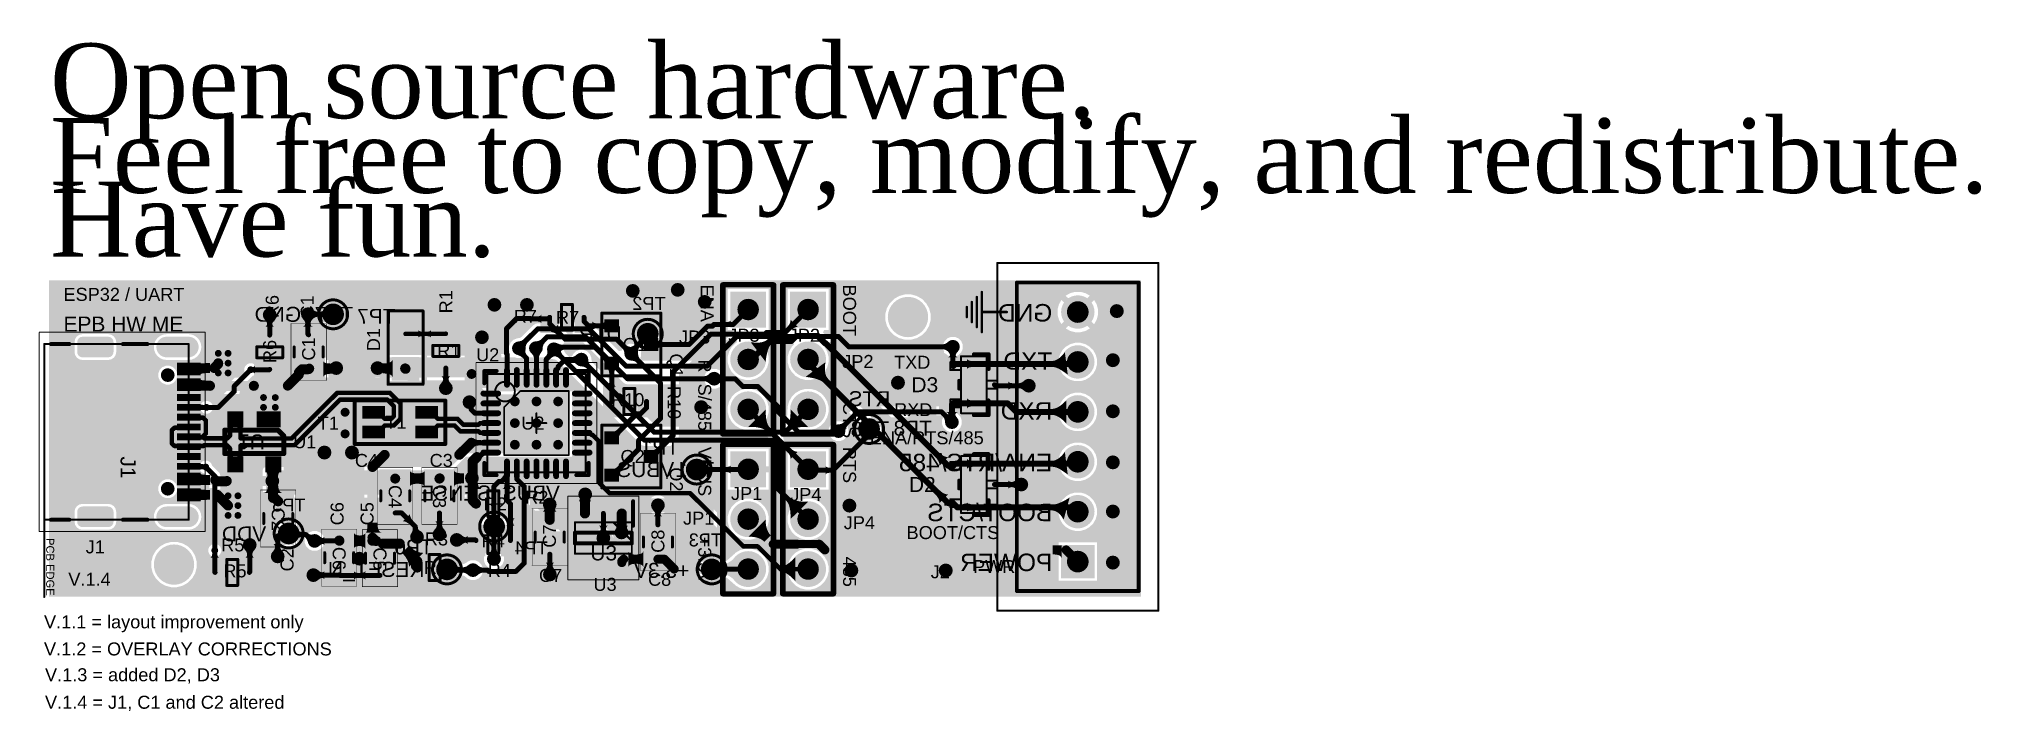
# Model space of a CAD drawing. Header units: inches. Extents: x 1.08 to 4.97, y 2.54 to 3.89.
import ezdxf

# ---------------------------------------------------------------- set-up
doc = ezdxf.new("R2010")
doc.units = ezdxf.units.IN
doc.header["$MEASUREMENT"] = 0
for name, color, linetype in [('Board', 56, 'Continuous'), ('Bottom', 5, 'Continuous'), ('Bottom 3D Body', 76, 'Continuous'), ('Bottom Courtyard', 56, 'Continuous'), ('Bottom Overlay', 54, 'Continuous'), ('Bottom Paste', 16, 'Continuous'), ('Bottom Solder', 6, 'Continuous'), ('Mechanical 10', 56, 'Continuous'), ('Mechanical 12', 56, 'Continuous'), ('Mechanical 13', 56, 'Continuous'), ('Mechanical 15', 56, 'Continuous'), ('Mechanical 16', 56, 'Continuous'), ('Multi-Layer', 9, 'Continuous'), ('Pad Holes', 156, 'Continuous'), ('Top', 1, 'Continuous'), ('Top Courtyard', 56, 'Continuous'), ('Top Overlay', 2, 'Continuous'), ('Top Paste', 8, 'Continuous'), ('Top Solder', 216, 'Continuous'), ('Via Holes', 16, 'Continuous')]:
    doc.layers.add(name, color=color, linetype=linetype)
doc.styles.add('Arial', font='', dxfattribs={"height": 0.2})
doc.styles.add('Times New Roman', font='', dxfattribs={"height": 0.2})
doc.styles.get('Arial').set_extended_font_data('Arial')
doc.styles.get('Times New Roman').set_extended_font_data('Times New Roman')

msp = doc.modelspace()

# ---------------------------------------------------------------- texts
at = {"layer": 'Board'}
for s, height, style, p in [('Open source hardware.', 0.15, 'Times New Roman', (1.1, 3.729)), ('Feel free to copy, modify, and redistribute.', 0.15, 'Times New Roman', (1.1, 3.5793)), ('Have fun.', 0.15, 'Times New Roman', (1.1, 3.4518)), ('V.1.1 = layout improvement only', 0.026, 'Arial', (1.0881, 2.7069)), ('V.1.2 = OVERLAY CORRECTIONS', 0.026, 'Arial', (1.0881, 2.6526)), ('V.1.3 = added D2, D3', 0.026, 'Arial', (1.0901, 2.6009)), ('V.1.4 = J1, C1 and C2 altered', 0.026, 'Arial', (1.0901, 2.5458))]:
    msp.add_text(s, height=height, dxfattribs=dict(at, style=style)).set_placement(p)
at = {"layer": 'Bottom Overlay', "style": 'Arial', "text_generation_flag": 2}
for s, height, p in [('GND', 0.03, (1.603, 3.321)), ('GND', 0.035, (3.107, 3.3216)), ('DTR', 0.03, (2.245, 3.282)), ('TXD', 0.035, (3.107, 3.225)), ('RTS', 0.03, (2.783, 3.152)), ('RXD', 0.035, (3.107, 3.125)), ('VBUS', 0.03, (2.35, 3.01)), ('ENA/RTS/485', 0.035, (3.107, 3.0216)), ('VBUS_SENSE', 0.03, (2.121, 2.963)), ('BOOT/CTS', 0.035, (3.107, 2.9216)), ('VDD', 0.03, (1.533, 2.881)), ('RESET_N', 0.03, (1.85, 2.81)), ('POWER', 0.035, (3.107, 2.8216)), ('+3.3V', 0.03, (2.38, 2.808))]:
    msp.add_text(s, height=height, rotation=360, dxfattribs=at).set_placement(p)
for s, height, p in [('TP7', 0.03, (1.792, 3.317)), ('TP2', 0.026, (2.3327, 3.345)), ('TP8', 0.03, (2.866, 3.093)), ('TP1', 0.03, (2.36, 3.055)), ('TP5', 0.026, (1.6117, 2.941)), ('TP6', 0.03, (1.8668, 2.8551)), ('TP4', 0.026, (2.0967, 2.855)), ('TP3', 0.026, (2.4457, 2.871))]:
    msp.add_text(s, height=height, dxfattribs=at).set_placement(p)
at = {"layer": 'Top Overlay', "style": 'Arial'}
for s, height, p in [('ESP32 / UART', 0.026, (1.1271, 3.363)), ('R7', 0.026, (2.0287, 3.319)), ('EPB HW ME', 0.03, (1.1271, 3.3016)), ('U2', 0.026, (1.9533, 3.242)), ('JP3', 0.026, (2.3595, 3.2776)), ('JP2', 0.026, (2.6865, 3.2286)), ('TXD', 0.026, (2.7903, 3.227)), ('D3', 0.03, (2.825, 3.18)), ('RXD', 0.026, (2.7903, 3.132)), ('T1', 0.026, (1.6362, 3.1051)), ('U1', 0.026, (1.587, 3.0677)), ('ENA/RTS/485', 0.026, (2.7417, 3.0756)), ('C4', 0.026, (1.7106, 3.0303)), ('C3', 0.026, (1.8602, 3.0303)), ('D2', 0.03, (2.82, 2.98)), ('R2', 0.026, (2.0516, 2.9565)), ('JP1', 0.026, (2.3678, 2.9146)), ('JP4', 0.026, (2.6895, 2.9056)), ('J1', 0.026, (1.1716, 2.8571)), ('R5', 0.026, (1.4429, 2.861)), ('R3', 0.026, (1.8507, 2.873)), ('BOOT/CTS', 0.026, (2.8152, 2.8857)), ('PWR', 0.026, (2.9484, 2.8176)), ('V.1.4', 0.026, (1.1368, 2.7921)), ('R4', 0.026, (1.9765, 2.81)), ('C7', 0.026, (2.0791, 2.8)), ('U3', 0.026, (2.1883, 2.782)), ('C8', 0.026, (2.2976, 2.7921)), ('J2', 0.026, (2.8636, 2.8072))]:
    msp.add_text(s, height=height, dxfattribs=at).set_placement(p)
for s, rotation, p in [('R6', 90, (1.558, 3.3283)), ('C1', 90, (1.628, 3.3277)), ('R1', 90, (1.9057, 3.338)), ('D1', 90, (1.761, 3.2622)), ('Q1', 270, (2.3413, 3.2575)), ('R10', 270, (2.337, 3.1925)), ('Q2', 270, (2.3413, 3.0295)), ('C6', 90, (1.688, 2.9133)), ('C5', 90, (1.748, 2.9133)), ('C2', 90, (1.5878, 2.8209))]:
    msp.add_text(s, height=0.026, rotation=rotation, dxfattribs=at).set_placement(p)

# ---------------------------------------------------------------- blocks, each defined once
blk = doc.blocks.new('TP_B_42')
at = {"layer": 'Bottom'}
h = blk.add_hatch(color=5, dxfattribs=at)
edge = h.paths.add_edge_path()
edge.add_arc((0, 0), 0.0197, 0, 360)
at = {"layer": 'Bottom Paste'}
h = blk.add_hatch(color=16, dxfattribs=at)
edge = h.paths.add_edge_path()
edge.add_arc((0, 0), 0.00169, 0, 360)
at = {"layer": 'Bottom Solder'}
h = blk.add_hatch(color=6, dxfattribs=at)
edge = h.paths.add_edge_path()
edge.add_arc((0, 0), 0.0217, 0, 360)
at = {"layer": 'Bottom Overlay'}
for points in [[(0.029, 0, 0.006, 0.006, 1), (-0.029, 0, 0.006, 0.006, 1)], [(-0.0305, 0, 0.003, 0.003, 1), (-0.0275, 0, 0.003, 0.003, 1)], [(0.0275, 0, 0.003, 0.003, 1), (0.0305, 0, 0.003, 0.003, 1)]]:
    blk.add_lwpolyline(points, format="xyseb", close=True, dxfattribs=at)
at = {"layer": 'Mechanical 12', "style": 'Arial', "text_generation_flag": 2}
blk.add_text('TP8', height=0.03, rotation=180, dxfattribs=at).set_placement((-0.04, 0.015))
blk = doc.blocks.new('TP_B_43')
at = {"layer": 'Bottom'}
h = blk.add_hatch(color=5, dxfattribs=at)
edge = h.paths.add_edge_path()
edge.add_arc((0, 0), 0.0197, 0, 360)
at = {"layer": 'Bottom Paste'}
h = blk.add_hatch(color=16, dxfattribs=at)
edge = h.paths.add_edge_path()
edge.add_arc((0, 0), 0.00169, 0, 360)
at = {"layer": 'Bottom Solder'}
h = blk.add_hatch(color=6, dxfattribs=at)
edge = h.paths.add_edge_path()
edge.add_arc((0, 0), 0.0217, 0, 360)
at = {"layer": 'Bottom Overlay'}
for points in [[(0.029, 0, 0.006, 0.006, 1), (-0.029, 0, 0.006, 0.006, 1)], [(-0.0305, 0, 0.003, 0.003, 1), (-0.0275, 0, 0.003, 0.003, 1)], [(0.0275, 0, 0.003, 0.003, 1), (0.0305, 0, 0.003, 0.003, 1)]]:
    blk.add_lwpolyline(points, format="xyseb", close=True, dxfattribs=at)
at = {"layer": 'Mechanical 12', "style": 'Arial', "text_generation_flag": 2}
blk.add_text('TP7', height=0.03, rotation=180, dxfattribs=at).set_placement((-0.04, 0.015))
blk = doc.blocks.new('TP_B_44')
at = {"layer": 'Bottom'}
h = blk.add_hatch(color=5, dxfattribs=at)
edge = h.paths.add_edge_path()
edge.add_arc((0, 0), 0.0197, 0, 360)
at = {"layer": 'Bottom Paste'}
h = blk.add_hatch(color=16, dxfattribs=at)
edge = h.paths.add_edge_path()
edge.add_arc((0, 0), 0.00169, 0, 360)
at = {"layer": 'Bottom Solder'}
h = blk.add_hatch(color=6, dxfattribs=at)
edge = h.paths.add_edge_path()
edge.add_arc((0, 0), 0.0217, 0, 360)
at = {"layer": 'Bottom Overlay'}
for points in [[(0.029, 0, 0.006, 0.006, 1), (-0.029, 0, 0.006, 0.006, 1)], [(-0.0305, 0, 0.003, 0.003, 1), (-0.0275, 0, 0.003, 0.003, 1)], [(0.0275, 0, 0.003, 0.003, 1), (0.0305, 0, 0.003, 0.003, 1)]]:
    blk.add_lwpolyline(points, format="xyseb", close=True, dxfattribs=at)
at = {"layer": 'Mechanical 12', "style": 'Arial', "text_generation_flag": 2}
blk.add_text('TP1', height=0.03, rotation=180, dxfattribs=at).set_placement((-0.035, 0.015))
blk = doc.blocks.new('WE_TVS_SOT23_3L_45')
at = {"layer": 'Top'}
for points in [[(-0.0177, 0.0689), (0.0177, 0.0689), (0.0177, 0.0138), (-0.0177, 0.0138)], [(-0.0551, -0.0138), (-0.0197, -0.0138), (-0.0197, -0.0689), (-0.0551, -0.0689)], [(0.0197, -0.0138), (0.0551, -0.0138), (0.0551, -0.0689), (0.0197, -0.0689)]]:
    blk.add_hatch(color=1, dxfattribs=at).paths.add_polyline_path(points)
at = {"layer": 'Top Paste'}
for points in [[(-0.0177, 0.0689), (0.0177, 0.0689), (0.0177, 0.0138), (-0.0177, 0.0138)], [(-0.0551, -0.0138), (-0.0197, -0.0138), (-0.0197, -0.0689), (-0.0551, -0.0689)], [(0.0197, -0.0138), (0.0551, -0.0138), (0.0551, -0.0689), (0.0197, -0.0689)]]:
    blk.add_hatch(color=8, dxfattribs=at).paths.add_polyline_path(points)
at = {"layer": 'Top Solder'}
for points in [[(-0.0187, 0.0699), (0.0187, 0.0699), (0.0187, 0.0128), (-0.0187, 0.0128)], [(-0.0561, -0.0128), (-0.0187, -0.0128), (-0.0187, -0.0699), (-0.0561, -0.0699)], [(0.0187, -0.0128), (0.0561, -0.0128), (0.0561, -0.0699), (0.0187, -0.0699)]]:
    blk.add_hatch(color=216, dxfattribs=at).paths.add_polyline_path(points)
at = {"layer": 'Mechanical 13'}
for points in [[(0.0079, 0.0472, 0.00394, 0.00394, 0), (-0.0079, 0.0472, 0.00394, 0.00394, 0)], [(-0.0079, 0.0256, 0.00394, 0.00394, 0), (-0.0079, 0.0472, 0.00394, 0.00394, 0)], [(0.0079, 0.0256, 0.00394, 0.00394, 0), (0.0079, 0.0472, 0.00394, 0.00394, 0)], [(-0.0079, 0.0256, 0.00394, 0.00394, 0), (-0.0571, 0.0256, 0.00394, 0.00394, 0)], [(-0.0571, -0.0256, 0.00394, 0.00394, 0), (-0.0571, 0.0256, 0.00394, 0.00394, 0)], [(0.0079, 0.0256, 0.00394, 0.00394, 0), (-0.0079, 0.0256, 0.00394, 0.00394, 0)], [(0.0079, 0.0256, 0.00394, 0.00394, 0), (0.0571, 0.0256, 0.00394, 0.00394, 0)], [(0.0571, -0.0256, 0.00394, 0.00394, 0), (0.0571, 0.0256, 0.00394, 0.00394, 0)], [(-0.0453, -0.0256, 0.00394, 0.00394, 0), (-0.0571, -0.0256, 0.00394, 0.00394, 0)], [(-0.0453, -0.0472, 0.00394, 0.00394, 0), (-0.0453, -0.0256, 0.00394, 0.00394, 0)], [(-0.0295, -0.0256, 0.00394, 0.00394, 0), (-0.0453, -0.0256, 0.00394, 0.00394, 0)], [(-0.0295, -0.0472, 0.00394, 0.00394, 0), (-0.0295, -0.0256, 0.00394, 0.00394, 0)], [(0.0571, -0.0256, 0.00394, 0.00394, 0), (-0.0295, -0.0256, 0.00394, 0.00394, 0)], [(0.0295, -0.0472, 0.00394, 0.00394, 0), (0.0295, -0.0256, 0.00394, 0.00394, 0)], [(0.0453, -0.0472, 0.00394, 0.00394, 0), (0.0453, -0.0256, 0.00394, 0.00394, 0)], [(-0.0295, -0.0472, 0.00394, 0.00394, 0), (-0.0453, -0.0472, 0.00394, 0.00394, 0)], [(0.0453, -0.0472, 0.00394, 0.00394, 0), (0.0295, -0.0472, 0.00394, 0.00394, 0)]]:
    blk.add_lwpolyline(points, format="xyseb", dxfattribs=at)
for points in [[(-0.0089, 0.0472, 0.00197, 0.00197, 1), (-0.0069, 0.0472, 0.00197, 0.00197, 1)], [(-0.0089, 0.0472, 0.00197, 0.00197, 1), (-0.0069, 0.0472, 0.00197, 0.00197, 1)], [(0.0069, 0.0472, 0.00197, 0.00197, 1), (0.0089, 0.0472, 0.00197, 0.00197, 1)], [(0.0069, 0.0472, 0.00197, 0.00197, 1), (0.0089, 0.0472, 0.00197, 0.00197, 1)], [(-0.0581, 0.0256, 0.00197, 0.00197, 1), (-0.0561, 0.0256, 0.00197, 0.00197, 1)], [(-0.0581, 0.0256, 0.00197, 0.00197, 1), (-0.0561, 0.0256, 0.00197, 0.00197, 1)], [(-0.0089, 0.0256, 0.00197, 0.00197, 1), (-0.0069, 0.0256, 0.00197, 0.00197, 1)], [(-0.0089, 0.0256, 0.00197, 0.00197, 1), (-0.0069, 0.0256, 0.00197, 0.00197, 1)], [(-0.0089, 0.0256, 0.00197, 0.00197, 1), (-0.0069, 0.0256, 0.00197, 0.00197, 1)], [(0.0069, 0.0256, 0.00197, 0.00197, 1), (0.0089, 0.0256, 0.00197, 0.00197, 1)], [(0.0069, 0.0256, 0.00197, 0.00197, 1), (0.0089, 0.0256, 0.00197, 0.00197, 1)], [(0.0069, 0.0256, 0.00197, 0.00197, 1), (0.0089, 0.0256, 0.00197, 0.00197, 1)], [(0.0561, 0.0256, 0.00197, 0.00197, 1), (0.0581, 0.0256, 0.00197, 0.00197, 1)], [(0.0561, 0.0256, 0.00197, 0.00197, 1), (0.0581, 0.0256, 0.00197, 0.00197, 1)], [(-0.0581, -0.0256, 0.00197, 0.00197, 1), (-0.0561, -0.0256, 0.00197, 0.00197, 1)], [(-0.0581, -0.0256, 0.00197, 0.00197, 1), (-0.0561, -0.0256, 0.00197, 0.00197, 1)], [(-0.0463, -0.0256, 0.00197, 0.00197, 1), (-0.0443, -0.0256, 0.00197, 0.00197, 1)], [(-0.0463, -0.0256, 0.00197, 0.00197, 1), (-0.0443, -0.0256, 0.00197, 0.00197, 1)], [(-0.0463, -0.0256, 0.00197, 0.00197, 1), (-0.0443, -0.0256, 0.00197, 0.00197, 1)], [(-0.0305, -0.0256, 0.00197, 0.00197, 1), (-0.0285, -0.0256, 0.00197, 0.00197, 1)], [(-0.0305, -0.0256, 0.00197, 0.00197, 1), (-0.0285, -0.0256, 0.00197, 0.00197, 1)], [(-0.0305, -0.0256, 0.00197, 0.00197, 1), (-0.0285, -0.0256, 0.00197, 0.00197, 1)], [(0.0285, -0.0256, 0.00197, 0.00197, 1), (0.0305, -0.0256, 0.00197, 0.00197, 1)], [(0.0443, -0.0256, 0.00197, 0.00197, 1), (0.0463, -0.0256, 0.00197, 0.00197, 1)], [(0.0561, -0.0256, 0.00197, 0.00197, 1), (0.0581, -0.0256, 0.00197, 0.00197, 1)], [(0.0561, -0.0256, 0.00197, 0.00197, 1), (0.0581, -0.0256, 0.00197, 0.00197, 1)], [(-0.0463, -0.0472, 0.00197, 0.00197, 1), (-0.0443, -0.0472, 0.00197, 0.00197, 1)], [(-0.0463, -0.0472, 0.00197, 0.00197, 1), (-0.0443, -0.0472, 0.00197, 0.00197, 1)], [(-0.0305, -0.0472, 0.00197, 0.00197, 1), (-0.0285, -0.0472, 0.00197, 0.00197, 1)], [(-0.0305, -0.0472, 0.00197, 0.00197, 1), (-0.0285, -0.0472, 0.00197, 0.00197, 1)], [(0.0285, -0.0472, 0.00197, 0.00197, 1), (0.0305, -0.0472, 0.00197, 0.00197, 1)], [(0.0285, -0.0472, 0.00197, 0.00197, 1), (0.0305, -0.0472, 0.00197, 0.00197, 1)], [(0.0443, -0.0472, 0.00197, 0.00197, 1), (0.0463, -0.0472, 0.00197, 0.00197, 1)], [(0.0443, -0.0472, 0.00197, 0.00197, 1), (0.0463, -0.0472, 0.00197, 0.00197, 1)]]:
    blk.add_lwpolyline(points, format="xyseb", close=True, dxfattribs=at)
at = {"layer": 'Top Overlay'}
for points in [[(-0.0315, 0.0295, 0.00787, 0.00787, 0), (-0.061, 0.0295, 0.00787, 0.00787, 0)], [(-0.061, 0, 0.00787, 0.00787, 0), (-0.061, 0.0295, 0.00787, 0.00787, 0)], [(0.061, 0.0295, 0.00787, 0.00787, 0), (0.0315, 0.0295, 0.00787, 0.00787, 0)], [(0.061, 0, 0.00787, 0.00787, 0), (0.061, 0.0295, 0.00787, 0.00787, 0)], [(0.0079, -0.0295, 0.00787, 0.00787, 0), (-0.0079, -0.0295, 0.00787, 0.00787, 0)]]:
    blk.add_lwpolyline(points, format="xyseb", dxfattribs=at)
for points in [[(-0.063, 0.0295, 0.00394, 0.00394, 1), (-0.0591, 0.0295, 0.00394, 0.00394, 1)], [(-0.063, 0.0295, 0.00394, 0.00394, 1), (-0.0591, 0.0295, 0.00394, 0.00394, 1)], [(-0.063, 0, 0.00394, 0.00394, 1), (-0.0591, 0, 0.00394, 0.00394, 1)], [(-0.0335, 0.0295, 0.00394, 0.00394, 1), (-0.0295, 0.0295, 0.00394, 0.00394, 1)], [(0.0295, 0.0295, 0.00394, 0.00394, 1), (0.0335, 0.0295, 0.00394, 0.00394, 1)], [(0.0591, 0.0295, 0.00394, 0.00394, 1), (0.063, 0.0295, 0.00394, 0.00394, 1)], [(0.0591, 0.0295, 0.00394, 0.00394, 1), (0.063, 0.0295, 0.00394, 0.00394, 1)], [(0.0591, 0, 0.00394, 0.00394, 1), (0.063, 0, 0.00394, 0.00394, 1)], [(-0.0098, -0.0295, 0.00394, 0.00394, 1), (-0.0059, -0.0295, 0.00394, 0.00394, 1)], [(0.0059, -0.0295, 0.00394, 0.00394, 1), (0.0098, -0.0295, 0.00394, 0.00394, 1)]]:
    blk.add_lwpolyline(points, format="xyseb", close=True, dxfattribs=at)
blk = doc.blocks.new('WE_TVS_SOT23_3L_46')
at = {"layer": 'Top'}
for points in [[(-0.0177, 0.0689), (0.0177, 0.0689), (0.0177, 0.0138), (-0.0177, 0.0138)], [(-0.0551, -0.0138), (-0.0197, -0.0138), (-0.0197, -0.0689), (-0.0551, -0.0689)], [(0.0197, -0.0138), (0.0551, -0.0138), (0.0551, -0.0689), (0.0197, -0.0689)]]:
    blk.add_hatch(color=1, dxfattribs=at).paths.add_polyline_path(points)
at = {"layer": 'Top Paste'}
for points in [[(-0.0177, 0.0689), (0.0177, 0.0689), (0.0177, 0.0138), (-0.0177, 0.0138)], [(-0.0551, -0.0138), (-0.0197, -0.0138), (-0.0197, -0.0689), (-0.0551, -0.0689)], [(0.0197, -0.0138), (0.0551, -0.0138), (0.0551, -0.0689), (0.0197, -0.0689)]]:
    blk.add_hatch(color=8, dxfattribs=at).paths.add_polyline_path(points)
at = {"layer": 'Top Solder'}
for points in [[(-0.0187, 0.0699), (0.0187, 0.0699), (0.0187, 0.0128), (-0.0187, 0.0128)], [(-0.0561, -0.0128), (-0.0187, -0.0128), (-0.0187, -0.0699), (-0.0561, -0.0699)], [(0.0187, -0.0128), (0.0561, -0.0128), (0.0561, -0.0699), (0.0187, -0.0699)]]:
    blk.add_hatch(color=216, dxfattribs=at).paths.add_polyline_path(points)
at = {"layer": 'Mechanical 13'}
for points in [[(0.0079, 0.0472, 0.00394, 0.00394, 0), (-0.0079, 0.0472, 0.00394, 0.00394, 0)], [(-0.0079, 0.0256, 0.00394, 0.00394, 0), (-0.0079, 0.0472, 0.00394, 0.00394, 0)], [(0.0079, 0.0256, 0.00394, 0.00394, 0), (0.0079, 0.0472, 0.00394, 0.00394, 0)], [(-0.0079, 0.0256, 0.00394, 0.00394, 0), (-0.0571, 0.0256, 0.00394, 0.00394, 0)], [(-0.0571, -0.0256, 0.00394, 0.00394, 0), (-0.0571, 0.0256, 0.00394, 0.00394, 0)], [(0.0079, 0.0256, 0.00394, 0.00394, 0), (-0.0079, 0.0256, 0.00394, 0.00394, 0)], [(0.0079, 0.0256, 0.00394, 0.00394, 0), (0.0571, 0.0256, 0.00394, 0.00394, 0)], [(0.0571, -0.0256, 0.00394, 0.00394, 0), (0.0571, 0.0256, 0.00394, 0.00394, 0)], [(-0.0453, -0.0256, 0.00394, 0.00394, 0), (-0.0571, -0.0256, 0.00394, 0.00394, 0)], [(-0.0453, -0.0472, 0.00394, 0.00394, 0), (-0.0453, -0.0256, 0.00394, 0.00394, 0)], [(-0.0295, -0.0256, 0.00394, 0.00394, 0), (-0.0453, -0.0256, 0.00394, 0.00394, 0)], [(-0.0295, -0.0472, 0.00394, 0.00394, 0), (-0.0295, -0.0256, 0.00394, 0.00394, 0)], [(0.0571, -0.0256, 0.00394, 0.00394, 0), (-0.0295, -0.0256, 0.00394, 0.00394, 0)], [(0.0295, -0.0472, 0.00394, 0.00394, 0), (0.0295, -0.0256, 0.00394, 0.00394, 0)], [(0.0453, -0.0472, 0.00394, 0.00394, 0), (0.0453, -0.0256, 0.00394, 0.00394, 0)], [(-0.0295, -0.0472, 0.00394, 0.00394, 0), (-0.0453, -0.0472, 0.00394, 0.00394, 0)], [(0.0453, -0.0472, 0.00394, 0.00394, 0), (0.0295, -0.0472, 0.00394, 0.00394, 0)]]:
    blk.add_lwpolyline(points, format="xyseb", dxfattribs=at)
for points in [[(-0.0089, 0.0472, 0.00197, 0.00197, 1), (-0.0069, 0.0472, 0.00197, 0.00197, 1)], [(-0.0089, 0.0472, 0.00197, 0.00197, 1), (-0.0069, 0.0472, 0.00197, 0.00197, 1)], [(0.0069, 0.0472, 0.00197, 0.00197, 1), (0.0089, 0.0472, 0.00197, 0.00197, 1)], [(0.0069, 0.0472, 0.00197, 0.00197, 1), (0.0089, 0.0472, 0.00197, 0.00197, 1)], [(-0.0581, 0.0256, 0.00197, 0.00197, 1), (-0.0561, 0.0256, 0.00197, 0.00197, 1)], [(-0.0581, 0.0256, 0.00197, 0.00197, 1), (-0.0561, 0.0256, 0.00197, 0.00197, 1)], [(-0.0089, 0.0256, 0.00197, 0.00197, 1), (-0.0069, 0.0256, 0.00197, 0.00197, 1)], [(-0.0089, 0.0256, 0.00197, 0.00197, 1), (-0.0069, 0.0256, 0.00197, 0.00197, 1)], [(-0.0089, 0.0256, 0.00197, 0.00197, 1), (-0.0069, 0.0256, 0.00197, 0.00197, 1)], [(0.0069, 0.0256, 0.00197, 0.00197, 1), (0.0089, 0.0256, 0.00197, 0.00197, 1)], [(0.0069, 0.0256, 0.00197, 0.00197, 1), (0.0089, 0.0256, 0.00197, 0.00197, 1)], [(0.0069, 0.0256, 0.00197, 0.00197, 1), (0.0089, 0.0256, 0.00197, 0.00197, 1)], [(0.0561, 0.0256, 0.00197, 0.00197, 1), (0.0581, 0.0256, 0.00197, 0.00197, 1)], [(0.0561, 0.0256, 0.00197, 0.00197, 1), (0.0581, 0.0256, 0.00197, 0.00197, 1)], [(-0.0581, -0.0256, 0.00197, 0.00197, 1), (-0.0561, -0.0256, 0.00197, 0.00197, 1)], [(-0.0581, -0.0256, 0.00197, 0.00197, 1), (-0.0561, -0.0256, 0.00197, 0.00197, 1)], [(-0.0463, -0.0256, 0.00197, 0.00197, 1), (-0.0443, -0.0256, 0.00197, 0.00197, 1)], [(-0.0463, -0.0256, 0.00197, 0.00197, 1), (-0.0443, -0.0256, 0.00197, 0.00197, 1)], [(-0.0463, -0.0256, 0.00197, 0.00197, 1), (-0.0443, -0.0256, 0.00197, 0.00197, 1)], [(-0.0305, -0.0256, 0.00197, 0.00197, 1), (-0.0285, -0.0256, 0.00197, 0.00197, 1)], [(-0.0305, -0.0256, 0.00197, 0.00197, 1), (-0.0285, -0.0256, 0.00197, 0.00197, 1)], [(-0.0305, -0.0256, 0.00197, 0.00197, 1), (-0.0285, -0.0256, 0.00197, 0.00197, 1)], [(0.0285, -0.0256, 0.00197, 0.00197, 1), (0.0305, -0.0256, 0.00197, 0.00197, 1)], [(0.0443, -0.0256, 0.00197, 0.00197, 1), (0.0463, -0.0256, 0.00197, 0.00197, 1)], [(0.0561, -0.0256, 0.00197, 0.00197, 1), (0.0581, -0.0256, 0.00197, 0.00197, 1)], [(0.0561, -0.0256, 0.00197, 0.00197, 1), (0.0581, -0.0256, 0.00197, 0.00197, 1)], [(-0.0463, -0.0472, 0.00197, 0.00197, 1), (-0.0443, -0.0472, 0.00197, 0.00197, 1)], [(-0.0463, -0.0472, 0.00197, 0.00197, 1), (-0.0443, -0.0472, 0.00197, 0.00197, 1)], [(-0.0305, -0.0472, 0.00197, 0.00197, 1), (-0.0285, -0.0472, 0.00197, 0.00197, 1)], [(-0.0305, -0.0472, 0.00197, 0.00197, 1), (-0.0285, -0.0472, 0.00197, 0.00197, 1)], [(0.0285, -0.0472, 0.00197, 0.00197, 1), (0.0305, -0.0472, 0.00197, 0.00197, 1)], [(0.0285, -0.0472, 0.00197, 0.00197, 1), (0.0305, -0.0472, 0.00197, 0.00197, 1)], [(0.0443, -0.0472, 0.00197, 0.00197, 1), (0.0463, -0.0472, 0.00197, 0.00197, 1)], [(0.0443, -0.0472, 0.00197, 0.00197, 1), (0.0463, -0.0472, 0.00197, 0.00197, 1)]]:
    blk.add_lwpolyline(points, format="xyseb", close=True, dxfattribs=at)
at = {"layer": 'Top Overlay'}
for points in [[(-0.0315, 0.0295, 0.00787, 0.00787, 0), (-0.061, 0.0295, 0.00787, 0.00787, 0)], [(-0.061, 0, 0.00787, 0.00787, 0), (-0.061, 0.0295, 0.00787, 0.00787, 0)], [(0.061, 0.0295, 0.00787, 0.00787, 0), (0.0315, 0.0295, 0.00787, 0.00787, 0)], [(0.061, 0, 0.00787, 0.00787, 0), (0.061, 0.0295, 0.00787, 0.00787, 0)], [(0.0079, -0.0295, 0.00787, 0.00787, 0), (-0.0079, -0.0295, 0.00787, 0.00787, 0)]]:
    blk.add_lwpolyline(points, format="xyseb", dxfattribs=at)
for points in [[(-0.063, 0.0295, 0.00394, 0.00394, 1), (-0.0591, 0.0295, 0.00394, 0.00394, 1)], [(-0.063, 0.0295, 0.00394, 0.00394, 1), (-0.0591, 0.0295, 0.00394, 0.00394, 1)], [(-0.063, 0, 0.00394, 0.00394, 1), (-0.0591, 0, 0.00394, 0.00394, 1)], [(-0.0335, 0.0295, 0.00394, 0.00394, 1), (-0.0295, 0.0295, 0.00394, 0.00394, 1)], [(0.0295, 0.0295, 0.00394, 0.00394, 1), (0.0335, 0.0295, 0.00394, 0.00394, 1)], [(0.0591, 0.0295, 0.00394, 0.00394, 1), (0.063, 0.0295, 0.00394, 0.00394, 1)], [(0.0591, 0.0295, 0.00394, 0.00394, 1), (0.063, 0.0295, 0.00394, 0.00394, 1)], [(0.0591, 0, 0.00394, 0.00394, 1), (0.063, 0, 0.00394, 0.00394, 1)], [(-0.0098, -0.0295, 0.00394, 0.00394, 1), (-0.0059, -0.0295, 0.00394, 0.00394, 1)], [(0.0059, -0.0295, 0.00394, 0.00394, 1), (0.0098, -0.0295, 0.00394, 0.00394, 1)]]:
    blk.add_lwpolyline(points, format="xyseb", close=True, dxfattribs=at)
blk = doc.blocks.new('TP_B_47')
at = {"layer": 'Bottom'}
h = blk.add_hatch(color=5, dxfattribs=at)
edge = h.paths.add_edge_path()
edge.add_arc((0, 0), 0.0197, 0, 360)
at = {"layer": 'Bottom Paste'}
h = blk.add_hatch(color=16, dxfattribs=at)
edge = h.paths.add_edge_path()
edge.add_arc((0, 0), 0.00169, 0, 360)
at = {"layer": 'Bottom Solder'}
h = blk.add_hatch(color=6, dxfattribs=at)
edge = h.paths.add_edge_path()
edge.add_arc((0, 0), 0.0217, 0, 360)
at = {"layer": 'Bottom Overlay'}
for points in [[(0.029, 0, 0.006, 0.006, 1), (-0.029, 0, 0.006, 0.006, 1)], [(-0.0305, 0, 0.003, 0.003, 1), (-0.0275, 0, 0.003, 0.003, 1)], [(0.0275, 0, 0.003, 0.003, 1), (0.0305, 0, 0.003, 0.003, 1)]]:
    blk.add_lwpolyline(points, format="xyseb", close=True, dxfattribs=at)
blk = doc.blocks.new('JMP_3_PTH_180_48')
at = {"layer": 'Bottom'}
blk.add_hatch(color=5, dxfattribs=at).paths.add_polyline_path([(-0.135, 0.035), (-0.065, 0.035), (-0.065, -0.035), (-0.135, -0.035)])
h = blk.add_hatch(color=5, dxfattribs=at)
edge = h.paths.add_edge_path()
edge.add_arc((0, 0), 0.035, 0, 360)
h = blk.add_hatch(color=5, dxfattribs=at)
edge = h.paths.add_edge_path()
edge.add_arc((0.1, 0), 0.035, 0, 360)
at = {"layer": 'Bottom Solder'}
blk.add_hatch(color=6, dxfattribs=at).paths.add_polyline_path([(-0.136, 0.036), (-0.064, 0.036), (-0.064, -0.036), (-0.136, -0.036)])
h = blk.add_hatch(color=6, dxfattribs=at)
edge = h.paths.add_edge_path()
edge.add_arc((0, 0), 0.036, 0, 360)
h = blk.add_hatch(color=6, dxfattribs=at)
edge = h.paths.add_edge_path()
edge.add_arc((0.1, 0), 0.036, 0, 360)
at = {"layer": 'Multi-Layer'}
blk.add_hatch(color=9, dxfattribs=at).paths.add_polyline_path([(-0.135, 0.035), (-0.065, 0.035), (-0.065, -0.035), (-0.135, -0.035)])
h = blk.add_hatch(color=9, dxfattribs=at)
edge = h.paths.add_edge_path()
edge.add_arc((0, 0), 0.035, 0, 360)
h = blk.add_hatch(color=9, dxfattribs=at)
edge = h.paths.add_edge_path()
edge.add_arc((0.1, 0), 0.035, 0, 360)
at = {"layer": 'Pad Holes'}
h = blk.add_hatch(color=7, dxfattribs=at)
edge = h.paths.add_edge_path()
edge.add_arc((-0.1, 0), 0.0215, 0, 360)
h = blk.add_hatch(color=7, dxfattribs=at)
edge = h.paths.add_edge_path()
edge.add_arc((0, 0), 0.0215, 0, 360)
h = blk.add_hatch(color=7, dxfattribs=at)
edge = h.paths.add_edge_path()
edge.add_arc((0.1, 0), 0.0215, 0, 360)
at = {"layer": 'Top'}
blk.add_hatch(color=1, dxfattribs=at).paths.add_polyline_path([(-0.135, 0.035), (-0.065, 0.035), (-0.065, -0.035), (-0.135, -0.035)])
h = blk.add_hatch(color=1, dxfattribs=at)
edge = h.paths.add_edge_path()
edge.add_arc((0, 0), 0.035, 0, 360)
h = blk.add_hatch(color=1, dxfattribs=at)
edge = h.paths.add_edge_path()
edge.add_arc((0.1, 0), 0.035, 0, 360)
at = {"layer": 'Top Solder'}
blk.add_hatch(color=216, dxfattribs=at).paths.add_polyline_path([(-0.136, 0.036), (-0.064, 0.036), (-0.064, -0.036), (-0.136, -0.036)])
h = blk.add_hatch(color=216, dxfattribs=at)
edge = h.paths.add_edge_path()
edge.add_arc((0, 0), 0.036, 0, 360)
h = blk.add_hatch(color=216, dxfattribs=at)
edge = h.paths.add_edge_path()
edge.add_arc((0.1, 0), 0.036, 0, 360)
at = {"layer": 'Mechanical 16'}
for points in [[(-0.1496, -0.0512, 0.01, 0.01, 0), (-0.1496, 0.0512, 0.01, 0.01, 0)], [(0.1496, 0.0512, 0.01, 0.01, 0), (-0.1496, 0.0512, 0.01, 0.01, 0)], [(0.1496, -0.0512, 0.01, 0.01, 0), (0.1496, 0.0512, 0.01, 0.01, 0)], [(0.1496, -0.0512, 0.01, 0.01, 0), (-0.1496, -0.0512, 0.01, 0.01, 0)]]:
    blk.add_lwpolyline(points, format="xyseb", dxfattribs=at)
for points in [[(-0.1521, 0.0512, 0.005, 0.005, 1), (-0.1471, 0.0512, 0.005, 0.005, 1)], [(-0.1521, 0.0512, 0.005, 0.005, 1), (-0.1471, 0.0512, 0.005, 0.005, 1)], [(0.1471, 0.0512, 0.005, 0.005, 1), (0.1521, 0.0512, 0.005, 0.005, 1)], [(0.1471, 0.0512, 0.005, 0.005, 1), (0.1521, 0.0512, 0.005, 0.005, 1)], [(-0.1521, -0.0512, 0.005, 0.005, 1), (-0.1471, -0.0512, 0.005, 0.005, 1)], [(-0.1521, -0.0512, 0.005, 0.005, 1), (-0.1471, -0.0512, 0.005, 0.005, 1)], [(0.1471, -0.0512, 0.005, 0.005, 1), (0.1521, -0.0512, 0.005, 0.005, 1)], [(0.1471, -0.0512, 0.005, 0.005, 1), (0.1521, -0.0512, 0.005, 0.005, 1)]]:
    blk.add_lwpolyline(points, format="xyseb", close=True, dxfattribs=at)
at = {"layer": 'Top Overlay'}
for points in [[(0.15, 0.05, 0.01, 0.01, 0), (-0.15, 0.05, 0.01, 0.01, 0)], [(-0.15, -0.05, 0.01, 0.01, 0), (-0.15, 0.05, 0.01, 0.01, 0)], [(0.15, -0.05, 0.01, 0.01, 0), (0.15, 0.05, 0.01, 0.01, 0)], [(0.15, -0.05, 0.01, 0.01, 0), (-0.15, -0.05, 0.01, 0.01, 0)]]:
    blk.add_lwpolyline(points, format="xyseb", dxfattribs=at)
for points in [[(-0.1525, 0.05, 0.005, 0.005, 1), (-0.1475, 0.05, 0.005, 0.005, 1)], [(-0.1525, 0.05, 0.005, 0.005, 1), (-0.1475, 0.05, 0.005, 0.005, 1)], [(0.1475, 0.05, 0.005, 0.005, 1), (0.1525, 0.05, 0.005, 0.005, 1)], [(0.1475, 0.05, 0.005, 0.005, 1), (0.1525, 0.05, 0.005, 0.005, 1)], [(-0.1525, -0.05, 0.005, 0.005, 1), (-0.1475, -0.05, 0.005, 0.005, 1)], [(-0.1525, -0.05, 0.005, 0.005, 1), (-0.1475, -0.05, 0.005, 0.005, 1)], [(0.1475, -0.05, 0.005, 0.005, 1), (0.1525, -0.05, 0.005, 0.005, 1)], [(0.1475, -0.05, 0.005, 0.005, 1), (0.1525, -0.05, 0.005, 0.005, 1)]]:
    blk.add_lwpolyline(points, format="xyseb", close=True, dxfattribs=at)
at = {"layer": 'Mechanical 12', "style": 'Arial'}
blk.add_text('JP4', height=0.026, rotation=90, dxfattribs=at).set_placement((-0.0365, -0.0358))
at = {"layer": 'Top Overlay', "style": 'Arial'}
for s, p in [('RTS', (-0.145, 0.07)), ('485', (0.075, 0.07))]:
    blk.add_text(s, height=0.026, dxfattribs=at).set_placement(p)
blk = doc.blocks.new('R0805_49')
at = {"layer": 'Top'}
for points in [[(0.0295, 0.0512), (0.0295, 0.0177), (-0.0295, 0.0177), (-0.0295, 0.0512)], [(0.0295, -0.0177), (0.0295, -0.0512), (-0.0295, -0.0512), (-0.0295, -0.0177)]]:
    blk.add_hatch(color=1, dxfattribs=at).paths.add_polyline_path(points)
at = {"layer": 'Top Overlay'}
blk.add_hatch(color=2, dxfattribs=at).paths.add_polyline_path([(-0.0259, -0.009), (0.0261, -0.009), (0.0261, 0.01), (-0.0259, 0.01)])
at = {"layer": 'Top Paste'}
for points in [[(0.0295, 0.0512), (0.0295, 0.0177), (-0.0295, 0.0177), (-0.0295, 0.0512)], [(0.0295, -0.0177), (0.0295, -0.0512), (-0.0295, -0.0512), (-0.0295, -0.0177)]]:
    blk.add_hatch(color=8, dxfattribs=at).paths.add_polyline_path(points)
at = {"layer": 'Top Solder'}
for points in [[(0.0315, 0.0531), (0.0315, 0.0157), (-0.0315, 0.0157), (-0.0315, 0.0531)], [(0.0315, -0.0157), (0.0315, -0.0531), (-0.0315, -0.0531), (-0.0315, -0.0157)]]:
    blk.add_hatch(color=216, dxfattribs=at).paths.add_polyline_path(points)
at = {"layer": 'Top Overlay'}
for points in [[(0.026, 0.011, 0.006, 0.006, 0), (-0.026, 0.011, 0.006, 0.006, 0)], [(-0.026, 0.011, 0.006, 0.006, 0), (-0.026, -0.011, 0.006, 0.006, 0)], [(0.026, 0.011, 0.006, 0.006, 0), (0.026, -0.011, 0.006, 0.006, 0)], [(0.026, -0.011, 0.006, 0.006, 0), (-0.026, -0.011, 0.006, 0.006, 0)]]:
    blk.add_lwpolyline(points, format="xyseb", dxfattribs=at)
for points in [[(-0.0275, 0.011, 0.003, 0.003, 1), (-0.0245, 0.011, 0.003, 0.003, 1)], [(-0.0275, 0.011, 0.003, 0.003, 1), (-0.0245, 0.011, 0.003, 0.003, 1)], [(0.0245, 0.011, 0.003, 0.003, 1), (0.0275, 0.011, 0.003, 0.003, 1)], [(0.0245, 0.011, 0.003, 0.003, 1), (0.0275, 0.011, 0.003, 0.003, 1)], [(-0.0275, -0.011, 0.003, 0.003, 1), (-0.0245, -0.011, 0.003, 0.003, 1)], [(-0.0275, -0.011, 0.003, 0.003, 1), (-0.0245, -0.011, 0.003, 0.003, 1)], [(0.0245, -0.011, 0.003, 0.003, 1), (0.0275, -0.011, 0.003, 0.003, 1)], [(0.0245, -0.011, 0.003, 0.003, 1), (0.0275, -0.011, 0.003, 0.003, 1)]]:
    blk.add_lwpolyline(points, format="xyseb", close=True, dxfattribs=at)
at = {"layer": 'Mechanical 12', "style": 'Arial'}
blk.add_text('R2', height=0.026, rotation=270, dxfattribs=at).set_placement((-0.0137, 0.0193))
blk = doc.blocks.new('TP_B_50')
at = {"layer": 'Bottom'}
h = blk.add_hatch(color=5, dxfattribs=at)
edge = h.paths.add_edge_path()
edge.add_arc((0, 0), 0.0197, 0, 360)
at = {"layer": 'Bottom Paste'}
h = blk.add_hatch(color=16, dxfattribs=at)
edge = h.paths.add_edge_path()
edge.add_arc((0, 0), 0.00169, 0, 360)
at = {"layer": 'Bottom Solder'}
h = blk.add_hatch(color=6, dxfattribs=at)
edge = h.paths.add_edge_path()
edge.add_arc((0, 0), 0.0217, 0, 360)
at = {"layer": 'Bottom Overlay'}
for points in [[(0.029, 0, 0.006, 0.006, 1), (-0.029, 0, 0.006, 0.006, 1)], [(-0.0305, 0, 0.003, 0.003, 1), (-0.0275, 0, 0.003, 0.003, 1)], [(0.0275, 0, 0.003, 0.003, 1), (0.0305, 0, 0.003, 0.003, 1)]]:
    blk.add_lwpolyline(points, format="xyseb", close=True, dxfattribs=at)
blk = doc.blocks.new('TP_B_51')
at = {"layer": 'Bottom'}
h = blk.add_hatch(color=5, dxfattribs=at)
edge = h.paths.add_edge_path()
edge.add_arc((0, 0), 0.0197, 0, 360)
at = {"layer": 'Bottom Paste'}
h = blk.add_hatch(color=16, dxfattribs=at)
edge = h.paths.add_edge_path()
edge.add_arc((0, 0), 0.00169, 0, 360)
at = {"layer": 'Bottom Solder'}
h = blk.add_hatch(color=6, dxfattribs=at)
edge = h.paths.add_edge_path()
edge.add_arc((0, 0), 0.0217, 0, 360)
at = {"layer": 'Bottom Overlay'}
for points in [[(0.029, 0, 0.006, 0.006, 1), (-0.029, 0, 0.006, 0.006, 1)], [(-0.0305, 0, 0.003, 0.003, 1), (-0.0275, 0, 0.003, 0.003, 1)], [(0.0275, 0, 0.003, 0.003, 1), (0.0305, 0, 0.003, 0.003, 1)]]:
    blk.add_lwpolyline(points, format="xyseb", close=True, dxfattribs=at)
blk = doc.blocks.new('TP_B_52')
at = {"layer": 'Bottom'}
h = blk.add_hatch(color=5, dxfattribs=at)
edge = h.paths.add_edge_path()
edge.add_arc((0, 0), 0.0197, 0, 360)
at = {"layer": 'Bottom Paste'}
h = blk.add_hatch(color=16, dxfattribs=at)
edge = h.paths.add_edge_path()
edge.add_arc((0, 0), 0.00169, 0, 360)
at = {"layer": 'Bottom Solder'}
h = blk.add_hatch(color=6, dxfattribs=at)
edge = h.paths.add_edge_path()
edge.add_arc((0, 0), 0.0217, 0, 360)
at = {"layer": 'Bottom Overlay'}
for points in [[(0.029, 0, 0.006, 0.006, 1), (-0.029, 0, 0.006, 0.006, 1)], [(-0.0305, 0, 0.003, 0.003, 1), (-0.0275, 0, 0.003, 0.003, 1)], [(0.0275, 0, 0.003, 0.003, 1), (0.0305, 0, 0.003, 0.003, 1)]]:
    blk.add_lwpolyline(points, format="xyseb", close=True, dxfattribs=at)
blk = doc.blocks.new('TP_B_53')
at = {"layer": 'Bottom'}
h = blk.add_hatch(color=5, dxfattribs=at)
edge = h.paths.add_edge_path()
edge.add_arc((0, 0), 0.0197, 0, 360)
at = {"layer": 'Bottom Paste'}
h = blk.add_hatch(color=16, dxfattribs=at)
edge = h.paths.add_edge_path()
edge.add_arc((0, 0), 0.00169, 0, 360)
at = {"layer": 'Bottom Solder'}
h = blk.add_hatch(color=6, dxfattribs=at)
edge = h.paths.add_edge_path()
edge.add_arc((0, 0), 0.0217, 0, 360)
at = {"layer": 'Bottom Overlay'}
for points in [[(0.029, 0, 0.006, 0.006, 1), (-0.029, 0, 0.006, 0.006, 1)], [(-0.0305, 0, 0.003, 0.003, 1), (-0.0275, 0, 0.003, 0.003, 1)], [(0.0275, 0, 0.003, 0.003, 1), (0.0305, 0, 0.003, 0.003, 1)]]:
    blk.add_lwpolyline(points, format="xyseb", close=True, dxfattribs=at)
blk = doc.blocks.new('JMP_3_PTH_180_54')
at = {"layer": 'Bottom'}
blk.add_hatch(color=5, dxfattribs=at).paths.add_polyline_path([(-0.135, 0.035), (-0.065, 0.035), (-0.065, -0.035), (-0.135, -0.035)])
h = blk.add_hatch(color=5, dxfattribs=at)
edge = h.paths.add_edge_path()
edge.add_arc((0, 0), 0.035, 0, 360)
h = blk.add_hatch(color=5, dxfattribs=at)
edge = h.paths.add_edge_path()
edge.add_arc((0.1, 0), 0.035, 0, 360)
at = {"layer": 'Bottom Solder'}
blk.add_hatch(color=6, dxfattribs=at).paths.add_polyline_path([(-0.136, 0.036), (-0.064, 0.036), (-0.064, -0.036), (-0.136, -0.036)])
h = blk.add_hatch(color=6, dxfattribs=at)
edge = h.paths.add_edge_path()
edge.add_arc((0, 0), 0.036, 0, 360)
h = blk.add_hatch(color=6, dxfattribs=at)
edge = h.paths.add_edge_path()
edge.add_arc((0.1, 0), 0.036, 0, 360)
at = {"layer": 'Multi-Layer'}
blk.add_hatch(color=9, dxfattribs=at).paths.add_polyline_path([(-0.135, 0.035), (-0.065, 0.035), (-0.065, -0.035), (-0.135, -0.035)])
h = blk.add_hatch(color=9, dxfattribs=at)
edge = h.paths.add_edge_path()
edge.add_arc((0, 0), 0.035, 0, 360)
h = blk.add_hatch(color=9, dxfattribs=at)
edge = h.paths.add_edge_path()
edge.add_arc((0.1, 0), 0.035, 0, 360)
at = {"layer": 'Pad Holes'}
h = blk.add_hatch(color=7, dxfattribs=at)
edge = h.paths.add_edge_path()
edge.add_arc((-0.1, 0), 0.0215, 0, 360)
h = blk.add_hatch(color=7, dxfattribs=at)
edge = h.paths.add_edge_path()
edge.add_arc((0, 0), 0.0215, 0, 360)
h = blk.add_hatch(color=7, dxfattribs=at)
edge = h.paths.add_edge_path()
edge.add_arc((0.1, 0), 0.0215, 0, 360)
at = {"layer": 'Top'}
blk.add_hatch(color=1, dxfattribs=at).paths.add_polyline_path([(-0.135, 0.035), (-0.065, 0.035), (-0.065, -0.035), (-0.135, -0.035)])
h = blk.add_hatch(color=1, dxfattribs=at)
edge = h.paths.add_edge_path()
edge.add_arc((0, 0), 0.035, 0, 360)
h = blk.add_hatch(color=1, dxfattribs=at)
edge = h.paths.add_edge_path()
edge.add_arc((0.1, 0), 0.035, 0, 360)
at = {"layer": 'Top Solder'}
blk.add_hatch(color=216, dxfattribs=at).paths.add_polyline_path([(-0.136, 0.036), (-0.064, 0.036), (-0.064, -0.036), (-0.136, -0.036)])
h = blk.add_hatch(color=216, dxfattribs=at)
edge = h.paths.add_edge_path()
edge.add_arc((0, 0), 0.036, 0, 360)
h = blk.add_hatch(color=216, dxfattribs=at)
edge = h.paths.add_edge_path()
edge.add_arc((0.1, 0), 0.036, 0, 360)
at = {"layer": 'Mechanical 16'}
for points in [[(0.1496, 0.0512, 0.01, 0.01, 0), (-0.1496, 0.0512, 0.01, 0.01, 0)], [(-0.1496, -0.0512, 0.01, 0.01, 0), (-0.1496, 0.0512, 0.01, 0.01, 0)], [(0.1496, -0.0512, 0.01, 0.01, 0), (0.1496, 0.0512, 0.01, 0.01, 0)], [(0.1496, -0.0512, 0.01, 0.01, 0), (-0.1496, -0.0512, 0.01, 0.01, 0)]]:
    blk.add_lwpolyline(points, format="xyseb", dxfattribs=at)
for points in [[(-0.1521, 0.0512, 0.005, 0.005, 1), (-0.1471, 0.0512, 0.005, 0.005, 1)], [(-0.1521, 0.0512, 0.005, 0.005, 1), (-0.1471, 0.0512, 0.005, 0.005, 1)], [(0.1471, 0.0512, 0.005, 0.005, 1), (0.1521, 0.0512, 0.005, 0.005, 1)], [(0.1471, 0.0512, 0.005, 0.005, 1), (0.1521, 0.0512, 0.005, 0.005, 1)], [(-0.1521, -0.0512, 0.005, 0.005, 1), (-0.1471, -0.0512, 0.005, 0.005, 1)], [(-0.1521, -0.0512, 0.005, 0.005, 1), (-0.1471, -0.0512, 0.005, 0.005, 1)], [(0.1471, -0.0512, 0.005, 0.005, 1), (0.1521, -0.0512, 0.005, 0.005, 1)], [(0.1471, -0.0512, 0.005, 0.005, 1), (0.1521, -0.0512, 0.005, 0.005, 1)]]:
    blk.add_lwpolyline(points, format="xyseb", close=True, dxfattribs=at)
at = {"layer": 'Top Overlay'}
for points in [[(-0.15, -0.05, 0.01, 0.01, 0), (-0.15, 0.05, 0.01, 0.01, 0)], [(0.15, 0.05, 0.01, 0.01, 0), (-0.15, 0.05, 0.01, 0.01, 0)], [(0.15, -0.05, 0.01, 0.01, 0), (0.15, 0.05, 0.01, 0.01, 0)], [(0.15, -0.05, 0.01, 0.01, 0), (-0.15, -0.05, 0.01, 0.01, 0)]]:
    blk.add_lwpolyline(points, format="xyseb", dxfattribs=at)
for points in [[(-0.1525, 0.05, 0.005, 0.005, 1), (-0.1475, 0.05, 0.005, 0.005, 1)], [(-0.1525, 0.05, 0.005, 0.005, 1), (-0.1475, 0.05, 0.005, 0.005, 1)], [(0.1475, 0.05, 0.005, 0.005, 1), (0.1525, 0.05, 0.005, 0.005, 1)], [(0.1475, 0.05, 0.005, 0.005, 1), (0.1525, 0.05, 0.005, 0.005, 1)], [(-0.1525, -0.05, 0.005, 0.005, 1), (-0.1475, -0.05, 0.005, 0.005, 1)], [(-0.1525, -0.05, 0.005, 0.005, 1), (-0.1475, -0.05, 0.005, 0.005, 1)], [(0.1475, -0.05, 0.005, 0.005, 1), (0.1525, -0.05, 0.005, 0.005, 1)], [(0.1475, -0.05, 0.005, 0.005, 1), (0.1525, -0.05, 0.005, 0.005, 1)]]:
    blk.add_lwpolyline(points, format="xyseb", close=True, dxfattribs=at)
at = {"layer": 'Mechanical 12', "style": 'Arial'}
blk.add_text('JP3', height=0.026, rotation=90, dxfattribs=at).set_placement((-0.0355, -0.0398))
at = {"layer": 'Top Overlay', "style": 'Arial'}
for s, p in [('ENA', (-0.15, -0.095)), ('RTS/485', (0, -0.1))]:
    blk.add_text(s, height=0.026, dxfattribs=at).set_placement(p)
blk = doc.blocks.new('JMP_3_PTH_180_55')
at = {"layer": 'Bottom'}
blk.add_hatch(color=5, dxfattribs=at).paths.add_polyline_path([(-0.135, 0.035), (-0.065, 0.035), (-0.065, -0.035), (-0.135, -0.035)])
h = blk.add_hatch(color=5, dxfattribs=at)
edge = h.paths.add_edge_path()
edge.add_arc((0, 0), 0.035, 0, 360)
h = blk.add_hatch(color=5, dxfattribs=at)
edge = h.paths.add_edge_path()
edge.add_arc((0.1, 0), 0.035, 0, 360)
at = {"layer": 'Bottom Solder'}
blk.add_hatch(color=6, dxfattribs=at).paths.add_polyline_path([(-0.136, 0.036), (-0.064, 0.036), (-0.064, -0.036), (-0.136, -0.036)])
h = blk.add_hatch(color=6, dxfattribs=at)
edge = h.paths.add_edge_path()
edge.add_arc((0, 0), 0.036, 0, 360)
h = blk.add_hatch(color=6, dxfattribs=at)
edge = h.paths.add_edge_path()
edge.add_arc((0.1, 0), 0.036, 0, 360)
at = {"layer": 'Multi-Layer'}
blk.add_hatch(color=9, dxfattribs=at).paths.add_polyline_path([(-0.135, 0.035), (-0.065, 0.035), (-0.065, -0.035), (-0.135, -0.035)])
h = blk.add_hatch(color=9, dxfattribs=at)
edge = h.paths.add_edge_path()
edge.add_arc((0, 0), 0.035, 0, 360)
h = blk.add_hatch(color=9, dxfattribs=at)
edge = h.paths.add_edge_path()
edge.add_arc((0.1, 0), 0.035, 0, 360)
at = {"layer": 'Pad Holes'}
h = blk.add_hatch(color=7, dxfattribs=at)
edge = h.paths.add_edge_path()
edge.add_arc((-0.1, 0), 0.0215, 0, 360)
h = blk.add_hatch(color=7, dxfattribs=at)
edge = h.paths.add_edge_path()
edge.add_arc((0, 0), 0.0215, 0, 360)
h = blk.add_hatch(color=7, dxfattribs=at)
edge = h.paths.add_edge_path()
edge.add_arc((0.1, 0), 0.0215, 0, 360)
at = {"layer": 'Top'}
blk.add_hatch(color=1, dxfattribs=at).paths.add_polyline_path([(-0.135, 0.035), (-0.065, 0.035), (-0.065, -0.035), (-0.135, -0.035)])
h = blk.add_hatch(color=1, dxfattribs=at)
edge = h.paths.add_edge_path()
edge.add_arc((0, 0), 0.035, 0, 360)
h = blk.add_hatch(color=1, dxfattribs=at)
edge = h.paths.add_edge_path()
edge.add_arc((0.1, 0), 0.035, 0, 360)
at = {"layer": 'Top Solder'}
blk.add_hatch(color=216, dxfattribs=at).paths.add_polyline_path([(-0.136, 0.036), (-0.064, 0.036), (-0.064, -0.036), (-0.136, -0.036)])
h = blk.add_hatch(color=216, dxfattribs=at)
edge = h.paths.add_edge_path()
edge.add_arc((0, 0), 0.036, 0, 360)
h = blk.add_hatch(color=216, dxfattribs=at)
edge = h.paths.add_edge_path()
edge.add_arc((0.1, 0), 0.036, 0, 360)
at = {"layer": 'Mechanical 16'}
for points in [[(-0.1496, -0.0512, 0.01, 0.01, 0), (-0.1496, 0.0512, 0.01, 0.01, 0)], [(0.1496, 0.0512, 0.01, 0.01, 0), (-0.1496, 0.0512, 0.01, 0.01, 0)], [(0.1496, -0.0512, 0.01, 0.01, 0), (0.1496, 0.0512, 0.01, 0.01, 0)], [(-0.1496, -0.0512, 0.01, 0.01, 0), (0.1496, -0.0512, 0.01, 0.01, 0)]]:
    blk.add_lwpolyline(points, format="xyseb", dxfattribs=at)
for points in [[(-0.1521, 0.0512, 0.005, 0.005, 1), (-0.1471, 0.0512, 0.005, 0.005, 1)], [(-0.1521, 0.0512, 0.005, 0.005, 1), (-0.1471, 0.0512, 0.005, 0.005, 1)], [(0.1471, 0.0512, 0.005, 0.005, 1), (0.1521, 0.0512, 0.005, 0.005, 1)], [(0.1471, 0.0512, 0.005, 0.005, 1), (0.1521, 0.0512, 0.005, 0.005, 1)], [(-0.1521, -0.0512, 0.005, 0.005, 1), (-0.1471, -0.0512, 0.005, 0.005, 1)], [(-0.1521, -0.0512, 0.005, 0.005, 1), (-0.1471, -0.0512, 0.005, 0.005, 1)], [(0.1471, -0.0512, 0.005, 0.005, 1), (0.1521, -0.0512, 0.005, 0.005, 1)], [(0.1471, -0.0512, 0.005, 0.005, 1), (0.1521, -0.0512, 0.005, 0.005, 1)]]:
    blk.add_lwpolyline(points, format="xyseb", close=True, dxfattribs=at)
at = {"layer": 'Top Overlay'}
for points in [[(0.15, 0.05, 0.01, 0.01, 0), (-0.15, 0.05, 0.01, 0.01, 0)], [(-0.15, -0.05, 0.01, 0.01, 0), (-0.15, 0.05, 0.01, 0.01, 0)], [(0.15, -0.05, 0.01, 0.01, 0), (0.15, 0.05, 0.01, 0.01, 0)], [(-0.15, -0.05, 0.01, 0.01, 0), (0.15, -0.05, 0.01, 0.01, 0)]]:
    blk.add_lwpolyline(points, format="xyseb", dxfattribs=at)
for points in [[(-0.1525, 0.05, 0.005, 0.005, 1), (-0.1475, 0.05, 0.005, 0.005, 1)], [(-0.1525, 0.05, 0.005, 0.005, 1), (-0.1475, 0.05, 0.005, 0.005, 1)], [(0.1475, 0.05, 0.005, 0.005, 1), (0.1525, 0.05, 0.005, 0.005, 1)], [(0.1475, 0.05, 0.005, 0.005, 1), (0.1525, 0.05, 0.005, 0.005, 1)], [(-0.1525, -0.05, 0.005, 0.005, 1), (-0.1475, -0.05, 0.005, 0.005, 1)], [(-0.1525, -0.05, 0.005, 0.005, 1), (-0.1475, -0.05, 0.005, 0.005, 1)], [(0.1475, -0.05, 0.005, 0.005, 1), (0.1525, -0.05, 0.005, 0.005, 1)], [(0.1475, -0.05, 0.005, 0.005, 1), (0.1525, -0.05, 0.005, 0.005, 1)]]:
    blk.add_lwpolyline(points, format="xyseb", close=True, dxfattribs=at)
at = {"layer": 'Mechanical 12', "style": 'Arial'}
blk.add_text('JP2', height=0.026, rotation=90, dxfattribs=at).set_placement((-0.0355, -0.0388))
at = {"layer": 'Top Overlay', "style": 'Arial'}
for s, p in [('BOOT', (-0.15, 0.07)), ('CTS', (0.085, 0.07))]:
    blk.add_text(s, height=0.026, dxfattribs=at).set_placement(p)
blk = doc.blocks.new('JMP_3_PTH_180_56')
at = {"layer": 'Bottom'}
blk.add_hatch(color=5, dxfattribs=at).paths.add_polyline_path([(-0.135, 0.035), (-0.065, 0.035), (-0.065, -0.035), (-0.135, -0.035)])
h = blk.add_hatch(color=5, dxfattribs=at)
edge = h.paths.add_edge_path()
edge.add_arc((0, 0), 0.035, 0, 360)
h = blk.add_hatch(color=5, dxfattribs=at)
edge = h.paths.add_edge_path()
edge.add_arc((0.1, 0), 0.035, 0, 360)
at = {"layer": 'Bottom Solder'}
blk.add_hatch(color=6, dxfattribs=at).paths.add_polyline_path([(-0.136, 0.036), (-0.064, 0.036), (-0.064, -0.036), (-0.136, -0.036)])
h = blk.add_hatch(color=6, dxfattribs=at)
edge = h.paths.add_edge_path()
edge.add_arc((0, 0), 0.036, 0, 360)
h = blk.add_hatch(color=6, dxfattribs=at)
edge = h.paths.add_edge_path()
edge.add_arc((0.1, 0), 0.036, 0, 360)
at = {"layer": 'Multi-Layer'}
blk.add_hatch(color=9, dxfattribs=at).paths.add_polyline_path([(-0.135, 0.035), (-0.065, 0.035), (-0.065, -0.035), (-0.135, -0.035)])
h = blk.add_hatch(color=9, dxfattribs=at)
edge = h.paths.add_edge_path()
edge.add_arc((0, 0), 0.035, 0, 360)
h = blk.add_hatch(color=9, dxfattribs=at)
edge = h.paths.add_edge_path()
edge.add_arc((0.1, 0), 0.035, 0, 360)
at = {"layer": 'Pad Holes'}
h = blk.add_hatch(color=7, dxfattribs=at)
edge = h.paths.add_edge_path()
edge.add_arc((-0.1, 0), 0.0215, 0, 360)
h = blk.add_hatch(color=7, dxfattribs=at)
edge = h.paths.add_edge_path()
edge.add_arc((0, 0), 0.0215, 0, 360)
h = blk.add_hatch(color=7, dxfattribs=at)
edge = h.paths.add_edge_path()
edge.add_arc((0.1, 0), 0.0215, 0, 360)
at = {"layer": 'Top'}
blk.add_hatch(color=1, dxfattribs=at).paths.add_polyline_path([(-0.135, 0.035), (-0.065, 0.035), (-0.065, -0.035), (-0.135, -0.035)])
h = blk.add_hatch(color=1, dxfattribs=at)
edge = h.paths.add_edge_path()
edge.add_arc((0, 0), 0.035, 0, 360)
h = blk.add_hatch(color=1, dxfattribs=at)
edge = h.paths.add_edge_path()
edge.add_arc((0.1, 0), 0.035, 0, 360)
at = {"layer": 'Top Solder'}
blk.add_hatch(color=216, dxfattribs=at).paths.add_polyline_path([(-0.136, 0.036), (-0.064, 0.036), (-0.064, -0.036), (-0.136, -0.036)])
h = blk.add_hatch(color=216, dxfattribs=at)
edge = h.paths.add_edge_path()
edge.add_arc((0, 0), 0.036, 0, 360)
h = blk.add_hatch(color=216, dxfattribs=at)
edge = h.paths.add_edge_path()
edge.add_arc((0.1, 0), 0.036, 0, 360)
at = {"layer": 'Mechanical 16'}
for points in [[(-0.1496, -0.0512, 0.01, 0.01, 0), (-0.1496, 0.0512, 0.01, 0.01, 0)], [(0.1496, 0.0512, 0.01, 0.01, 0), (-0.1496, 0.0512, 0.01, 0.01, 0)], [(0.1496, -0.0512, 0.01, 0.01, 0), (0.1496, 0.0512, 0.01, 0.01, 0)], [(-0.1496, -0.0512, 0.01, 0.01, 0), (0.1496, -0.0512, 0.01, 0.01, 0)]]:
    blk.add_lwpolyline(points, format="xyseb", dxfattribs=at)
for points in [[(-0.1521, 0.0512, 0.005, 0.005, 1), (-0.1471, 0.0512, 0.005, 0.005, 1)], [(-0.1521, 0.0512, 0.005, 0.005, 1), (-0.1471, 0.0512, 0.005, 0.005, 1)], [(0.1471, 0.0512, 0.005, 0.005, 1), (0.1521, 0.0512, 0.005, 0.005, 1)], [(0.1471, 0.0512, 0.005, 0.005, 1), (0.1521, 0.0512, 0.005, 0.005, 1)], [(-0.1521, -0.0512, 0.005, 0.005, 1), (-0.1471, -0.0512, 0.005, 0.005, 1)], [(-0.1521, -0.0512, 0.005, 0.005, 1), (-0.1471, -0.0512, 0.005, 0.005, 1)], [(0.1471, -0.0512, 0.005, 0.005, 1), (0.1521, -0.0512, 0.005, 0.005, 1)], [(0.1471, -0.0512, 0.005, 0.005, 1), (0.1521, -0.0512, 0.005, 0.005, 1)]]:
    blk.add_lwpolyline(points, format="xyseb", close=True, dxfattribs=at)
at = {"layer": 'Top Overlay'}
for points in [[(0.15, 0.05, 0.01, 0.01, 0), (-0.15, 0.05, 0.01, 0.01, 0)], [(-0.15, -0.05, 0.01, 0.01, 0), (-0.15, 0.05, 0.01, 0.01, 0)], [(0.15, -0.05, 0.01, 0.01, 0), (0.15, 0.05, 0.01, 0.01, 0)], [(-0.15, -0.05, 0.01, 0.01, 0), (0.15, -0.05, 0.01, 0.01, 0)]]:
    blk.add_lwpolyline(points, format="xyseb", dxfattribs=at)
for points in [[(-0.1525, 0.05, 0.005, 0.005, 1), (-0.1475, 0.05, 0.005, 0.005, 1)], [(-0.1525, 0.05, 0.005, 0.005, 1), (-0.1475, 0.05, 0.005, 0.005, 1)], [(0.1475, 0.05, 0.005, 0.005, 1), (0.1525, 0.05, 0.005, 0.005, 1)], [(0.1475, 0.05, 0.005, 0.005, 1), (0.1525, 0.05, 0.005, 0.005, 1)], [(-0.1525, -0.05, 0.005, 0.005, 1), (-0.1475, -0.05, 0.005, 0.005, 1)], [(-0.1525, -0.05, 0.005, 0.005, 1), (-0.1475, -0.05, 0.005, 0.005, 1)], [(0.1475, -0.05, 0.005, 0.005, 1), (0.1525, -0.05, 0.005, 0.005, 1)], [(0.1475, -0.05, 0.005, 0.005, 1), (0.1525, -0.05, 0.005, 0.005, 1)]]:
    blk.add_lwpolyline(points, format="xyseb", close=True, dxfattribs=at)
at = {"layer": 'Mechanical 12', "style": 'Arial'}
blk.add_text('JP1', height=0.026, rotation=90, dxfattribs=at).set_placement((-0.0385, -0.0344))
at = {"layer": 'Top Overlay', "style": 'Arial'}
for s, p in [('VBUS', (-0.145, -0.1)), ('+3.3V', (0.035, -0.1))]:
    blk.add_text(s, height=0.026, dxfattribs=at).set_placement(p)
blk = doc.blocks.new('AH_2_0MMD_57')
at = {"layer": 'Bottom'}
h = blk.add_hatch(color=5, dxfattribs=at)
edge = h.paths.add_edge_path()
edge.add_arc((0, 0), 0.0394, 0, 360)
at = {"layer": 'Bottom Solder'}
h = blk.add_hatch(color=6, dxfattribs=at)
edge = h.paths.add_edge_path()
edge.add_arc((0, 0), 0.0404, 0, 360)
at = {"layer": 'Multi-Layer'}
h = blk.add_hatch(color=9, dxfattribs=at)
edge = h.paths.add_edge_path()
edge.add_arc((0, 0), 0.0394, 0, 360)
at = {"layer": 'Pad Holes'}
h = blk.add_hatch(color=7, dxfattribs=at)
edge = h.paths.add_edge_path()
edge.add_arc((0, 0), 0.0394, 0, 360)
at = {"layer": 'Top'}
h = blk.add_hatch(color=1, dxfattribs=at)
edge = h.paths.add_edge_path()
edge.add_arc((0, 0), 0.0394, 0, 360)
at = {"layer": 'Top Solder'}
h = blk.add_hatch(color=216, dxfattribs=at)
edge = h.paths.add_edge_path()
edge.add_arc((0, 0), 0.0404, 0, 360)
blk = doc.blocks.new('AH_2_0MMD_58')
at = {"layer": 'Bottom'}
h = blk.add_hatch(color=5, dxfattribs=at)
edge = h.paths.add_edge_path()
edge.add_arc((0, 0), 0.0394, 0, 360)
at = {"layer": 'Bottom Solder'}
h = blk.add_hatch(color=6, dxfattribs=at)
edge = h.paths.add_edge_path()
edge.add_arc((0, 0), 0.0404, 0, 360)
at = {"layer": 'Multi-Layer'}
h = blk.add_hatch(color=9, dxfattribs=at)
edge = h.paths.add_edge_path()
edge.add_arc((0, 0), 0.0394, 0, 360)
at = {"layer": 'Pad Holes'}
h = blk.add_hatch(color=7, dxfattribs=at)
edge = h.paths.add_edge_path()
edge.add_arc((0, 0), 0.0394, 0, 360)
at = {"layer": 'Top'}
h = blk.add_hatch(color=1, dxfattribs=at)
edge = h.paths.add_edge_path()
edge.add_arc((0, 0), 0.0394, 0, 360)
at = {"layer": 'Top Solder'}
h = blk.add_hatch(color=216, dxfattribs=at)
edge = h.paths.add_edge_path()
edge.add_arc((0, 0), 0.0404, 0, 360)
blk = doc.blocks.new('1725698_59')
at = {"layer": 'Bottom'}
blk.add_hatch(color=5, dxfattribs=at).paths.add_polyline_path([(-0.0325, 0.0325), (0.0325, 0.0325), (0.0325, -0.0325), (-0.0325, -0.0325)])
h = blk.add_hatch(color=5, dxfattribs=at)
edge = h.paths.add_edge_path()
edge.add_arc((0.1, 0), 0.0325, 0, 360)
h = blk.add_hatch(color=5, dxfattribs=at)
edge = h.paths.add_edge_path()
edge.add_arc((0.2, 0), 0.0325, 0, 360)
h = blk.add_hatch(color=5, dxfattribs=at)
edge = h.paths.add_edge_path()
edge.add_arc((0.3, 0), 0.0325, 0, 360)
h = blk.add_hatch(color=5, dxfattribs=at)
edge = h.paths.add_edge_path()
edge.add_arc((0.4, 0), 0.0325, 0, 360)
h = blk.add_hatch(color=5, dxfattribs=at)
edge = h.paths.add_edge_path()
edge.add_arc((0.5, 0), 0.0325, 0, 360)
at = {"layer": 'Bottom Solder'}
blk.add_hatch(color=6, dxfattribs=at).paths.add_polyline_path([(-0.0335, 0.0335), (0.0335, 0.0335), (0.0335, -0.0335), (-0.0335, -0.0335)])
h = blk.add_hatch(color=6, dxfattribs=at)
edge = h.paths.add_edge_path()
edge.add_arc((0.1, 0), 0.0335, 0, 360)
h = blk.add_hatch(color=6, dxfattribs=at)
edge = h.paths.add_edge_path()
edge.add_arc((0.2, 0), 0.0335, 0, 360)
h = blk.add_hatch(color=6, dxfattribs=at)
edge = h.paths.add_edge_path()
edge.add_arc((0.3, 0), 0.0335, 0, 360)
h = blk.add_hatch(color=6, dxfattribs=at)
edge = h.paths.add_edge_path()
edge.add_arc((0.4, 0), 0.0335, 0, 360)
h = blk.add_hatch(color=6, dxfattribs=at)
edge = h.paths.add_edge_path()
edge.add_arc((0.5, 0), 0.0335, 0, 360)
at = {"layer": 'Multi-Layer'}
blk.add_hatch(color=9, dxfattribs=at).paths.add_polyline_path([(-0.0325, 0.0325), (0.0325, 0.0325), (0.0325, -0.0325), (-0.0325, -0.0325)])
h = blk.add_hatch(color=9, dxfattribs=at)
edge = h.paths.add_edge_path()
edge.add_arc((0.1, 0), 0.0325, 0, 360)
h = blk.add_hatch(color=9, dxfattribs=at)
edge = h.paths.add_edge_path()
edge.add_arc((0.2, 0), 0.0325, 0, 360)
h = blk.add_hatch(color=9, dxfattribs=at)
edge = h.paths.add_edge_path()
edge.add_arc((0.3, 0), 0.0325, 0, 360)
h = blk.add_hatch(color=9, dxfattribs=at)
edge = h.paths.add_edge_path()
edge.add_arc((0.4, 0), 0.0325, 0, 360)
h = blk.add_hatch(color=9, dxfattribs=at)
edge = h.paths.add_edge_path()
edge.add_arc((0.5, 0), 0.0325, 0, 360)
at = {"layer": 'Pad Holes'}
h = blk.add_hatch(color=7, dxfattribs=at)
edge = h.paths.add_edge_path()
edge.add_arc((0, 0), 0.0217, 0, 360)
h = blk.add_hatch(color=7, dxfattribs=at)
edge = h.paths.add_edge_path()
edge.add_arc((0.1, 0), 0.0217, 0, 360)
h = blk.add_hatch(color=7, dxfattribs=at)
edge = h.paths.add_edge_path()
edge.add_arc((0.2, 0), 0.0217, 0, 360)
h = blk.add_hatch(color=7, dxfattribs=at)
edge = h.paths.add_edge_path()
edge.add_arc((0.3, 0), 0.0217, 0, 360)
h = blk.add_hatch(color=7, dxfattribs=at)
edge = h.paths.add_edge_path()
edge.add_arc((0.4, 0), 0.0217, 0, 360)
h = blk.add_hatch(color=7, dxfattribs=at)
edge = h.paths.add_edge_path()
edge.add_arc((0.5, 0), 0.0217, 0, 360)
at = {"layer": 'Top'}
blk.add_hatch(color=1, dxfattribs=at).paths.add_polyline_path([(-0.0325, 0.0325), (0.0325, 0.0325), (0.0325, -0.0325), (-0.0325, -0.0325)])
h = blk.add_hatch(color=1, dxfattribs=at)
edge = h.paths.add_edge_path()
edge.add_arc((0.1, 0), 0.0325, 0, 360)
h = blk.add_hatch(color=1, dxfattribs=at)
edge = h.paths.add_edge_path()
edge.add_arc((0.2, 0), 0.0325, 0, 360)
h = blk.add_hatch(color=1, dxfattribs=at)
edge = h.paths.add_edge_path()
edge.add_arc((0.3, 0), 0.0325, 0, 360)
h = blk.add_hatch(color=1, dxfattribs=at)
edge = h.paths.add_edge_path()
edge.add_arc((0.4, 0), 0.0325, 0, 360)
h = blk.add_hatch(color=1, dxfattribs=at)
edge = h.paths.add_edge_path()
edge.add_arc((0.5, 0), 0.0325, 0, 360)
at = {"layer": 'Top Solder'}
blk.add_hatch(color=216, dxfattribs=at).paths.add_polyline_path([(-0.0335, 0.0335), (0.0335, 0.0335), (0.0335, -0.0335), (-0.0335, -0.0335)])
h = blk.add_hatch(color=216, dxfattribs=at)
edge = h.paths.add_edge_path()
edge.add_arc((0.1, 0), 0.0335, 0, 360)
h = blk.add_hatch(color=216, dxfattribs=at)
edge = h.paths.add_edge_path()
edge.add_arc((0.2, 0), 0.0335, 0, 360)
h = blk.add_hatch(color=216, dxfattribs=at)
edge = h.paths.add_edge_path()
edge.add_arc((0.3, 0), 0.0335, 0, 360)
h = blk.add_hatch(color=216, dxfattribs=at)
edge = h.paths.add_edge_path()
edge.add_arc((0.4, 0), 0.0335, 0, 360)
h = blk.add_hatch(color=216, dxfattribs=at)
edge = h.paths.add_edge_path()
edge.add_arc((0.5, 0), 0.0335, 0, 360)
at = {"layer": 'Mechanical 13'}
for points in [[(-0.0591, 0.122, 0.00394, 0.00394, 0), (0.5591, 0.122, 0.00394, 0.00394, 0)], [(-0.0591, 0.122, 0.00394, 0.00394, 0), (-0.0591, -0.122, 0.00394, 0.00394, 0)], [(0.5591, 0.122, 0.00394, 0.00394, 0), (0.5591, -0.122, 0.00394, 0.00394, 0)], [(-0.0591, -0.122, 0.00394, 0.00394, 0), (0.5591, -0.122, 0.00394, 0.00394, 0)]]:
    blk.add_lwpolyline(points, format="xyseb", dxfattribs=at)
for points in [[(-0.06, 0.122, 0.00197, 0.00197, 1), (-0.0581, 0.122, 0.00197, 0.00197, 1)], [(-0.06, 0.122, 0.00197, 0.00197, 1), (-0.0581, 0.122, 0.00197, 0.00197, 1)], [(0.5581, 0.122, 0.00197, 0.00197, 1), (0.56, 0.122, 0.00197, 0.00197, 1)], [(0.5581, 0.122, 0.00197, 0.00197, 1), (0.56, 0.122, 0.00197, 0.00197, 1)], [(-0.06, -0.122, 0.00197, 0.00197, 1), (-0.0581, -0.122, 0.00197, 0.00197, 1)], [(-0.06, -0.122, 0.00197, 0.00197, 1), (-0.0581, -0.122, 0.00197, 0.00197, 1)], [(0.5581, -0.122, 0.00197, 0.00197, 1), (0.56, -0.122, 0.00197, 0.00197, 1)], [(0.5581, -0.122, 0.00197, 0.00197, 1), (0.56, -0.122, 0.00197, 0.00197, 1)]]:
    blk.add_lwpolyline(points, format="xyseb", close=True, dxfattribs=at)
at = {"layer": 'Mechanical 15'}
for points in [[(-0.0984, 0.1614, 0.00394, 0.00394, 0), (-0.0984, -0.1614, 0.00394, 0.00394, 0)], [(-0.0984, 0.1614, 0.00394, 0.00394, 0), (0.5984, 0.1614, 0.00394, 0.00394, 0)], [(0.5984, 0.1614, 0.00394, 0.00394, 0), (0.5984, -0.1614, 0.00394, 0.00394, 0)], [(-0.0984, -0.1614, 0.00394, 0.00394, 0), (0.5984, -0.1614, 0.00394, 0.00394, 0)]]:
    blk.add_lwpolyline(points, format="xyseb", dxfattribs=at)
for points in [[(-0.0994, 0.1614, 0.00197, 0.00197, 1), (-0.0974, 0.1614, 0.00197, 0.00197, 1)], [(-0.0994, 0.1614, 0.00197, 0.00197, 1), (-0.0974, 0.1614, 0.00197, 0.00197, 1)], [(0.5974, 0.1614, 0.00197, 0.00197, 1), (0.5994, 0.1614, 0.00197, 0.00197, 1)], [(0.5974, 0.1614, 0.00197, 0.00197, 1), (0.5994, 0.1614, 0.00197, 0.00197, 1)], [(-0.0994, -0.1614, 0.00197, 0.00197, 1), (-0.0974, -0.1614, 0.00197, 0.00197, 1)], [(-0.0994, -0.1614, 0.00197, 0.00197, 1), (-0.0974, -0.1614, 0.00197, 0.00197, 1)], [(0.5974, -0.1614, 0.00197, 0.00197, 1), (0.5994, -0.1614, 0.00197, 0.00197, 1)], [(0.5974, -0.1614, 0.00197, 0.00197, 1), (0.5994, -0.1614, 0.00197, 0.00197, 1)]]:
    blk.add_lwpolyline(points, format="xyseb", close=True, dxfattribs=at)
at = {"layer": 'Top Overlay'}
for points in [[(-0.0591, 0.122, 0.00787, 0.00787, 0), (-0.0591, -0.122, 0.00787, 0.00787, 0)], [(-0.0591, 0.122, 0.00787, 0.00787, 0), (0.5591, 0.122, 0.00787, 0.00787, 0)], [(0.5591, 0.122, 0.00787, 0.00787, 0), (0.5591, -0.122, 0.00787, 0.00787, 0)], [(-0.0591, -0.122, 0.00787, 0.00787, 0), (0.5591, -0.122, 0.00787, 0.00787, 0)]]:
    blk.add_lwpolyline(points, format="xyseb", dxfattribs=at)
for points in [[(-0.061, 0.122, 0.00394, 0.00394, 1), (-0.0571, 0.122, 0.00394, 0.00394, 1)], [(-0.061, 0.122, 0.00394, 0.00394, 1), (-0.0571, 0.122, 0.00394, 0.00394, 1)], [(0.5571, 0.122, 0.00394, 0.00394, 1), (0.561, 0.122, 0.00394, 0.00394, 1)], [(0.5571, 0.122, 0.00394, 0.00394, 1), (0.561, 0.122, 0.00394, 0.00394, 1)], [(-0.061, -0.122, 0.00394, 0.00394, 1), (-0.0571, -0.122, 0.00394, 0.00394, 1)], [(-0.061, -0.122, 0.00394, 0.00394, 1), (-0.0571, -0.122, 0.00394, 0.00394, 1)], [(0.5571, -0.122, 0.00394, 0.00394, 1), (0.561, -0.122, 0.00394, 0.00394, 1)], [(0.5571, -0.122, 0.00394, 0.00394, 1), (0.561, -0.122, 0.00394, 0.00394, 1)]]:
    blk.add_lwpolyline(points, format="xyseb", close=True, dxfattribs=at)
blk = doc.blocks.new('SOT94P280X100_5N_60')
at = {"layer": 'Top'}
for points in [[(-0.0738, 0.0498), (-0.0246, 0.0498), (-0.0246, 0.0242), (-0.0738, 0.0242)], [(0.0246, 0.0498), (0.0738, 0.0498), (0.0738, 0.0242), (0.0246, 0.0242)], [(-0.0738, 0.0128), (-0.0246, 0.0128), (-0.0246, -0.0128), (-0.0738, -0.0128)], [(-0.0738, -0.0242), (-0.0246, -0.0242), (-0.0246, -0.0498), (-0.0738, -0.0498)], [(0.0246, -0.0242), (0.0738, -0.0242), (0.0738, -0.0498), (0.0246, -0.0498)]]:
    blk.add_hatch(color=1, dxfattribs=at).paths.add_polyline_path(points)
at = {"layer": 'Top Paste'}
for points in [[(-0.0738, 0.0498), (-0.0246, 0.0498), (-0.0246, 0.0242), (-0.0738, 0.0242)], [(0.0246, 0.0498), (0.0738, 0.0498), (0.0738, 0.0242), (0.0246, 0.0242)], [(-0.0738, 0.0128), (-0.0246, 0.0128), (-0.0246, -0.0128), (-0.0738, -0.0128)], [(-0.0738, -0.0242), (-0.0246, -0.0242), (-0.0246, -0.0498), (-0.0738, -0.0498)], [(0.0246, -0.0242), (0.0738, -0.0242), (0.0738, -0.0498), (0.0246, -0.0498)]]:
    blk.add_hatch(color=8, dxfattribs=at).paths.add_polyline_path(points)
at = {"layer": 'Top Solder'}
for points in [[(-0.0748, 0.0508), (-0.0236, 0.0508), (-0.0236, 0.0232), (-0.0748, 0.0232)], [(0.0236, 0.0508), (0.0748, 0.0508), (0.0748, 0.0232), (0.0236, 0.0232)], [(-0.0748, 0.0138), (-0.0236, 0.0138), (-0.0236, -0.0138), (-0.0748, -0.0138)], [(-0.0748, -0.0232), (-0.0236, -0.0232), (-0.0236, -0.0508), (-0.0748, -0.0508)], [(0.0236, -0.0232), (0.0748, -0.0232), (0.0748, -0.0508), (0.0236, -0.0508)]]:
    blk.add_hatch(color=216, dxfattribs=at).paths.add_polyline_path(points)
at = {"layer": 'Mechanical 13'}
for points in [[(0.0315, 0.057, 0.00394, 0.00394, 0), (-0.0315, 0.057, 0.00394, 0.00394, 0)], [(-0.0315, -0.057, 0.00394, 0.00394, 0), (-0.0315, 0.057, 0.00394, 0.00394, 0)], [(-0.0315, 0.02, 0.00394, 0.00394, 0), (0.0055, 0.057, 0.00394, 0.00394, 0)], [(0.0315, -0.057, 0.00394, 0.00394, 0), (0.0315, 0.057, 0.00394, 0.00394, 0)], [(0.0315, -0.057, 0.00394, 0.00394, 0), (-0.0315, -0.057, 0.00394, 0.00394, 0)]]:
    blk.add_lwpolyline(points, format="xyseb", dxfattribs=at)
for points in [[(-0.0325, 0.057, 0.00197, 0.00197, 1), (-0.0305, 0.057, 0.00197, 0.00197, 1)], [(-0.0325, 0.057, 0.00197, 0.00197, 1), (-0.0305, 0.057, 0.00197, 0.00197, 1)], [(0.0045, 0.057, 0.00197, 0.00197, 1), (0.0065, 0.057, 0.00197, 0.00197, 1)], [(0.0305, 0.057, 0.00197, 0.00197, 1), (0.0325, 0.057, 0.00197, 0.00197, 1)], [(0.0305, 0.057, 0.00197, 0.00197, 1), (0.0325, 0.057, 0.00197, 0.00197, 1)], [(-0.0325, 0.02, 0.00197, 0.00197, 1), (-0.0305, 0.02, 0.00197, 0.00197, 1)], [(-0.0325, -0.057, 0.00197, 0.00197, 1), (-0.0305, -0.057, 0.00197, 0.00197, 1)], [(-0.0325, -0.057, 0.00197, 0.00197, 1), (-0.0305, -0.057, 0.00197, 0.00197, 1)], [(0.0305, -0.057, 0.00197, 0.00197, 1), (0.0325, -0.057, 0.00197, 0.00197, 1)], [(0.0305, -0.057, 0.00197, 0.00197, 1), (0.0325, -0.057, 0.00197, 0.00197, 1)]]:
    blk.add_lwpolyline(points, format="xyseb", close=True, dxfattribs=at)
at = {"layer": 'Mechanical 15'}
for points in [[(0.0837, 0.0709, 0.00197, 0.00197, 0), (-0.0837, 0.0709, 0.00197, 0.00197, 0)], [(-0.0837, -0.0709, 0.00197, 0.00197, 0), (-0.0837, 0.0709, 0.00197, 0.00197, 0)], [(0.0837, -0.0709, 0.00197, 0.00197, 0), (0.0837, 0.0709, 0.00197, 0.00197, 0)], [(0.0837, -0.0709, 0.00197, 0.00197, 0), (-0.0837, -0.0709, 0.00197, 0.00197, 0)]]:
    blk.add_lwpolyline(points, format="xyseb", dxfattribs=at)
for points in [[(-0.0842, 0.0709, 0.000984, 0.000984, 1), (-0.0832, 0.0709, 0.000984, 0.000984, 1)], [(-0.0842, 0.0709, 0.000984, 0.000984, 1), (-0.0832, 0.0709, 0.000984, 0.000984, 1)], [(0.0832, 0.0709, 0.000984, 0.000984, 1), (0.0842, 0.0709, 0.000984, 0.000984, 1)], [(0.0832, 0.0709, 0.000984, 0.000984, 1), (0.0842, 0.0709, 0.000984, 0.000984, 1)], [(-0.0842, -0.0709, 0.000984, 0.000984, 1), (-0.0832, -0.0709, 0.000984, 0.000984, 1)], [(-0.0842, -0.0709, 0.000984, 0.000984, 1), (-0.0832, -0.0709, 0.000984, 0.000984, 1)], [(0.0832, -0.0709, 0.000984, 0.000984, 1), (0.0842, -0.0709, 0.000984, 0.000984, 1)], [(0.0832, -0.0709, 0.000984, 0.000984, 1), (0.0842, -0.0709, 0.000984, 0.000984, 1)]]:
    blk.add_lwpolyline(points, format="xyseb", close=True, dxfattribs=at)
at = {"layer": 'Top Overlay'}
for points in [[(-0.0246, 0.0596, 0.00787, 0.00787, 0), (-0.0738, 0.0596, 0.00787, 0.00787, 0)], [(0.0108, 0.057, 0.00787, 0.00787, 0), (-0.0108, 0.057, 0.00787, 0.00787, 0)], [(-0.0108, -0.057, 0.00787, 0.00787, 0), (-0.0108, 0.057, 0.00787, 0.00787, 0)], [(0.0108, -0.057, 0.00787, 0.00787, 0), (0.0108, 0.057, 0.00787, 0.00787, 0)], [(0.0108, -0.057, 0.00787, 0.00787, 0), (-0.0108, -0.057, 0.00787, 0.00787, 0)]]:
    blk.add_lwpolyline(points, format="xyseb", dxfattribs=at)
for points in [[(-0.0758, 0.0596, 0.00394, 0.00394, 1), (-0.0719, 0.0596, 0.00394, 0.00394, 1)], [(-0.0266, 0.0596, 0.00394, 0.00394, 1), (-0.0226, 0.0596, 0.00394, 0.00394, 1)], [(-0.0128, 0.057, 0.00394, 0.00394, 1), (-0.0089, 0.057, 0.00394, 0.00394, 1)], [(-0.0128, 0.057, 0.00394, 0.00394, 1), (-0.0089, 0.057, 0.00394, 0.00394, 1)], [(0.0089, 0.057, 0.00394, 0.00394, 1), (0.0128, 0.057, 0.00394, 0.00394, 1)], [(0.0089, 0.057, 0.00394, 0.00394, 1), (0.0128, 0.057, 0.00394, 0.00394, 1)], [(-0.0128, -0.057, 0.00394, 0.00394, 1), (-0.0089, -0.057, 0.00394, 0.00394, 1)], [(-0.0128, -0.057, 0.00394, 0.00394, 1), (-0.0089, -0.057, 0.00394, 0.00394, 1)], [(0.0089, -0.057, 0.00394, 0.00394, 1), (0.0128, -0.057, 0.00394, 0.00394, 1)], [(0.0089, -0.057, 0.00394, 0.00394, 1), (0.0128, -0.057, 0.00394, 0.00394, 1)]]:
    blk.add_lwpolyline(points, format="xyseb", close=True, dxfattribs=at)
at = {"layer": 'Mechanical 12', "style": 'Arial'}
blk.add_text('U3', height=0.03, rotation=90, dxfattribs=at).set_placement((0.0448, -0.0261))
blk = doc.blocks.new('C0805_61')
at = {"layer": 'Top'}
for points in [[(0.0295, 0.0512), (0.0295, 0.0177), (-0.0295, 0.0177), (-0.0295, 0.0512)], [(0.0295, -0.0177), (0.0295, -0.0512), (-0.0295, -0.0512), (-0.0295, -0.0177)]]:
    blk.add_hatch(color=1, dxfattribs=at).paths.add_polyline_path(points)
at = {"layer": 'Top Paste'}
for points in [[(0.0295, 0.0512), (0.0295, 0.0177), (-0.0295, 0.0177), (-0.0295, 0.0512)], [(0.0295, -0.0177), (0.0295, -0.0512), (-0.0295, -0.0512), (-0.0295, -0.0177)]]:
    blk.add_hatch(color=8, dxfattribs=at).paths.add_polyline_path(points)
at = {"layer": 'Top Solder'}
for points in [[(0.0315, 0.0531), (0.0315, 0.0157), (-0.0315, 0.0157), (-0.0315, 0.0531)], [(0.0315, -0.0157), (0.0315, -0.0531), (-0.0315, -0.0531), (-0.0315, -0.0157)]]:
    blk.add_hatch(color=216, dxfattribs=at).paths.add_polyline_path(points)
at = {"layer": 'Top Courtyard'}
for points in [[(-0.0354, 0.0571, 0.001, 0.001, 0), (-0.0354, -0.0571, 0.001, 0.001, 0)], [(0.0354, 0.0571, 0.001, 0.001, 0), (-0.0354, 0.0571, 0.001, 0.001, 0)], [(0.0354, 0.0571, 0.001, 0.001, 0), (0.0354, -0.0571, 0.001, 0.001, 0)], [(0.0354, -0.0571, 0.001, 0.001, 0), (-0.0354, -0.0571, 0.001, 0.001, 0)]]:
    blk.add_lwpolyline(points, format="xyseb", dxfattribs=at)
for points in [[(-0.0357, 0.0571, 0.0005, 0.0005, 1), (-0.0352, 0.0571, 0.0005, 0.0005, 1)], [(-0.0357, 0.0571, 0.0005, 0.0005, 1), (-0.0352, 0.0571, 0.0005, 0.0005, 1)], [(0.0352, 0.0571, 0.0005, 0.0005, 1), (0.0357, 0.0571, 0.0005, 0.0005, 1)], [(0.0352, 0.0571, 0.0005, 0.0005, 1), (0.0357, 0.0571, 0.0005, 0.0005, 1)], [(-0.0357, -0.0571, 0.0005, 0.0005, 1), (-0.0352, -0.0571, 0.0005, 0.0005, 1)], [(-0.0357, -0.0571, 0.0005, 0.0005, 1), (-0.0352, -0.0571, 0.0005, 0.0005, 1)], [(0.0352, -0.0571, 0.0005, 0.0005, 1), (0.0357, -0.0571, 0.0005, 0.0005, 1)], [(0.0352, -0.0571, 0.0005, 0.0005, 1), (0.0357, -0.0571, 0.0005, 0.0005, 1)]]:
    blk.add_lwpolyline(points, format="xyseb", close=True, dxfattribs=at)
at = {"layer": 'Top Overlay'}
for points in [[(-0.029, 0.01, 0.006, 0.006, 0), (-0.029, -0.01, 0.006, 0.006, 0)], [(0.029, -0.01, 0.006, 0.006, 0), (0.029, 0.01, 0.006, 0.006, 0)]]:
    blk.add_lwpolyline(points, format="xyseb", dxfattribs=at)
for points in [[(-0.0305, 0.01, 0.003, 0.003, 1), (-0.0275, 0.01, 0.003, 0.003, 1)], [(0.0275, 0.01, 0.003, 0.003, 1), (0.0305, 0.01, 0.003, 0.003, 1)], [(-0.0305, -0.01, 0.003, 0.003, 1), (-0.0275, -0.01, 0.003, 0.003, 1)], [(0.0275, -0.01, 0.003, 0.003, 1), (0.0305, -0.01, 0.003, 0.003, 1)]]:
    blk.add_lwpolyline(points, format="xyseb", close=True, dxfattribs=at)
at = {"layer": 'Mechanical 12', "style": 'Arial'}
blk.add_text('C8', height=0.026, rotation=-90, dxfattribs=at).set_placement((-0.013, 0.0217))
blk = doc.blocks.new('C0805_62')
at = {"layer": 'Top'}
for points in [[(0.0295, 0.0512), (0.0295, 0.0177), (-0.0295, 0.0177), (-0.0295, 0.0512)], [(0.0295, -0.0177), (0.0295, -0.0512), (-0.0295, -0.0512), (-0.0295, -0.0177)]]:
    blk.add_hatch(color=1, dxfattribs=at).paths.add_polyline_path(points)
at = {"layer": 'Top Paste'}
for points in [[(0.0295, 0.0512), (0.0295, 0.0177), (-0.0295, 0.0177), (-0.0295, 0.0512)], [(0.0295, -0.0177), (0.0295, -0.0512), (-0.0295, -0.0512), (-0.0295, -0.0177)]]:
    blk.add_hatch(color=8, dxfattribs=at).paths.add_polyline_path(points)
at = {"layer": 'Top Solder'}
for points in [[(0.0315, 0.0531), (0.0315, 0.0157), (-0.0315, 0.0157), (-0.0315, 0.0531)], [(0.0315, -0.0157), (0.0315, -0.0531), (-0.0315, -0.0531), (-0.0315, -0.0157)]]:
    blk.add_hatch(color=216, dxfattribs=at).paths.add_polyline_path(points)
at = {"layer": 'Top Courtyard'}
for points in [[(-0.0354, -0.0571, 0.001, 0.001, 0), (-0.0354, 0.0571, 0.001, 0.001, 0)], [(-0.0354, 0.0571, 0.001, 0.001, 0), (0.0354, 0.0571, 0.001, 0.001, 0)], [(0.0354, -0.0571, 0.001, 0.001, 0), (0.0354, 0.0571, 0.001, 0.001, 0)], [(-0.0354, -0.0571, 0.001, 0.001, 0), (0.0354, -0.0571, 0.001, 0.001, 0)]]:
    blk.add_lwpolyline(points, format="xyseb", dxfattribs=at)
for points in [[(-0.0357, 0.0571, 0.0005, 0.0005, 1), (-0.0352, 0.0571, 0.0005, 0.0005, 1)], [(-0.0357, 0.0571, 0.0005, 0.0005, 1), (-0.0352, 0.0571, 0.0005, 0.0005, 1)], [(0.0352, 0.0571, 0.0005, 0.0005, 1), (0.0357, 0.0571, 0.0005, 0.0005, 1)], [(0.0352, 0.0571, 0.0005, 0.0005, 1), (0.0357, 0.0571, 0.0005, 0.0005, 1)], [(-0.0357, -0.0571, 0.0005, 0.0005, 1), (-0.0352, -0.0571, 0.0005, 0.0005, 1)], [(-0.0357, -0.0571, 0.0005, 0.0005, 1), (-0.0352, -0.0571, 0.0005, 0.0005, 1)], [(0.0352, -0.0571, 0.0005, 0.0005, 1), (0.0357, -0.0571, 0.0005, 0.0005, 1)], [(0.0352, -0.0571, 0.0005, 0.0005, 1), (0.0357, -0.0571, 0.0005, 0.0005, 1)]]:
    blk.add_lwpolyline(points, format="xyseb", close=True, dxfattribs=at)
at = {"layer": 'Top Overlay'}
for points in [[(-0.029, -0.01, 0.006, 0.006, 0), (-0.029, 0.01, 0.006, 0.006, 0)], [(0.029, 0.01, 0.006, 0.006, 0), (0.029, -0.01, 0.006, 0.006, 0)]]:
    blk.add_lwpolyline(points, format="xyseb", dxfattribs=at)
for points in [[(-0.0305, 0.01, 0.003, 0.003, 1), (-0.0275, 0.01, 0.003, 0.003, 1)], [(0.0275, 0.01, 0.003, 0.003, 1), (0.0305, 0.01, 0.003, 0.003, 1)], [(-0.0305, -0.01, 0.003, 0.003, 1), (-0.0275, -0.01, 0.003, 0.003, 1)], [(0.0275, -0.01, 0.003, 0.003, 1), (0.0305, -0.01, 0.003, 0.003, 1)]]:
    blk.add_lwpolyline(points, format="xyseb", close=True, dxfattribs=at)
at = {"layer": 'Mechanical 12', "style": 'Arial'}
blk.add_text('C7', height=0.026, rotation=90, dxfattribs=at).set_placement((0.0122, -0.0214))
blk = doc.blocks.new('R0805_63')
at = {"layer": 'Top'}
for points in [[(0.0295, 0.0512), (0.0295, 0.0177), (-0.0295, 0.0177), (-0.0295, 0.0512)], [(0.0295, -0.0177), (0.0295, -0.0512), (-0.0295, -0.0512), (-0.0295, -0.0177)]]:
    blk.add_hatch(color=1, dxfattribs=at).paths.add_polyline_path(points)
at = {"layer": 'Top Overlay'}
blk.add_hatch(color=2, dxfattribs=at).paths.add_polyline_path([(-0.026, -0.009), (0.026, -0.009), (0.026, 0.01), (-0.026, 0.01)])
at = {"layer": 'Top Paste'}
for points in [[(0.0295, 0.0512), (0.0295, 0.0177), (-0.0295, 0.0177), (-0.0295, 0.0512)], [(0.0295, -0.0177), (0.0295, -0.0512), (-0.0295, -0.0512), (-0.0295, -0.0177)]]:
    blk.add_hatch(color=8, dxfattribs=at).paths.add_polyline_path(points)
at = {"layer": 'Top Solder'}
for points in [[(0.0315, 0.0531), (0.0315, 0.0157), (-0.0315, 0.0157), (-0.0315, 0.0531)], [(0.0315, -0.0157), (0.0315, -0.0531), (-0.0315, -0.0531), (-0.0315, -0.0157)]]:
    blk.add_hatch(color=216, dxfattribs=at).paths.add_polyline_path(points)
at = {"layer": 'Top Overlay'}
for points in [[(-0.026, 0.011, 0.006, 0.006, 0), (0.026, 0.011, 0.006, 0.006, 0)], [(-0.026, -0.011, 0.006, 0.006, 0), (-0.026, 0.011, 0.006, 0.006, 0)], [(0.026, 0.011, 0.006, 0.006, 0), (0.026, -0.011, 0.006, 0.006, 0)], [(-0.026, -0.011, 0.006, 0.006, 0), (0.026, -0.011, 0.006, 0.006, 0)]]:
    blk.add_lwpolyline(points, format="xyseb", dxfattribs=at)
for points in [[(-0.0275, 0.011, 0.003, 0.003, 1), (-0.0245, 0.011, 0.003, 0.003, 1)], [(-0.0275, 0.011, 0.003, 0.003, 1), (-0.0245, 0.011, 0.003, 0.003, 1)], [(0.0245, 0.011, 0.003, 0.003, 1), (0.0275, 0.011, 0.003, 0.003, 1)], [(0.0245, 0.011, 0.003, 0.003, 1), (0.0275, 0.011, 0.003, 0.003, 1)], [(-0.0275, -0.011, 0.003, 0.003, 1), (-0.0245, -0.011, 0.003, 0.003, 1)], [(-0.0275, -0.011, 0.003, 0.003, 1), (-0.0245, -0.011, 0.003, 0.003, 1)], [(0.0245, -0.011, 0.003, 0.003, 1), (0.0275, -0.011, 0.003, 0.003, 1)], [(0.0245, -0.011, 0.003, 0.003, 1), (0.0275, -0.011, 0.003, 0.003, 1)]]:
    blk.add_lwpolyline(points, format="xyseb", close=True, dxfattribs=at)
at = {"layer": 'Mechanical 12', "style": 'Arial'}
blk.add_text('R1', height=0.026, rotation=360, dxfattribs=at).set_placement((-0.0173, -0.013))
blk = doc.blocks.new('QFN50P500X500X80_HS_29N_CP2102N_64')
at = {"layer": 'Bottom'}
h = blk.add_hatch(color=5, dxfattribs=at)
edge = h.paths.add_edge_path()
edge.add_arc((-0.0433, 0.0433), 0.00984, 0, 360)
h = blk.add_hatch(color=5, dxfattribs=at)
edge = h.paths.add_edge_path()
edge.add_arc((0, 0.0433), 0.00984, 0, 360)
h = blk.add_hatch(color=5, dxfattribs=at)
edge = h.paths.add_edge_path()
edge.add_arc((0.0433, 0.0433), 0.00984, 0, 360)
h = blk.add_hatch(color=5, dxfattribs=at)
edge = h.paths.add_edge_path()
edge.add_arc((-0.0433, 0), 0.00984, 0, 360)
h = blk.add_hatch(color=5, dxfattribs=at)
edge = h.paths.add_edge_path()
edge.add_arc((0, 0), 0.00984, 0, 360)
h = blk.add_hatch(color=5, dxfattribs=at)
edge = h.paths.add_edge_path()
edge.add_arc((0.0433, 0), 0.00984, 0, 360)
h = blk.add_hatch(color=5, dxfattribs=at)
edge = h.paths.add_edge_path()
edge.add_arc((-0.0433, -0.0433), 0.00984, 0, 360)
h = blk.add_hatch(color=5, dxfattribs=at)
edge = h.paths.add_edge_path()
edge.add_arc((0, -0.0433), 0.00984, 0, 360)
h = blk.add_hatch(color=5, dxfattribs=at)
edge = h.paths.add_edge_path()
edge.add_arc((0.0433, -0.0433), 0.00984, 0, 360)
at = {"layer": 'Top'}
h = blk.add_hatch(color=1, dxfattribs=at)
edge = h.paths.add_edge_path()
edge.add_arc((-0.0591, 0.0768), 0.00492, 180, 360)
edge.add_line((-0.0541, 0.0768), (-0.0541, 0.1063))
edge.add_arc((-0.0591, 0.1063), 0.00492, 0, 180)
edge.add_line((-0.064, 0.1063), (-0.064, 0.0768))
h = blk.add_hatch(color=1, dxfattribs=at)
edge = h.paths.add_edge_path()
edge.add_arc((-0.0394, 0.0768), 0.00492, 180, 360)
edge.add_line((-0.0344, 0.0768), (-0.0344, 0.1063))
edge.add_arc((-0.0394, 0.1063), 0.00492, 0, 180)
edge.add_line((-0.0443, 0.1063), (-0.0443, 0.0768))
h = blk.add_hatch(color=1, dxfattribs=at)
edge = h.paths.add_edge_path()
edge.add_arc((-0.0197, 0.0768), 0.00492, 180, 360)
edge.add_line((-0.0148, 0.0768), (-0.0148, 0.1063))
edge.add_arc((-0.0197, 0.1063), 0.00492, 0, 180)
edge.add_line((-0.0246, 0.1063), (-0.0246, 0.0768))
h = blk.add_hatch(color=1, dxfattribs=at)
edge = h.paths.add_edge_path()
edge.add_arc((0, 0.0768), 0.00492, 180, 360)
edge.add_line((0.0049, 0.0768), (0.0049, 0.1063))
edge.add_arc((0, 0.1063), 0.00492, 0, 180)
edge.add_line((-0.0049, 0.1063), (-0.0049, 0.0768))
h = blk.add_hatch(color=1, dxfattribs=at)
edge = h.paths.add_edge_path()
edge.add_arc((0.0197, 0.0768), 0.00492, 180, 360)
edge.add_line((0.0246, 0.0768), (0.0246, 0.1063))
edge.add_arc((0.0197, 0.1063), 0.00492, 0, 180)
edge.add_line((0.0148, 0.1063), (0.0148, 0.0768))
h = blk.add_hatch(color=1, dxfattribs=at)
edge = h.paths.add_edge_path()
edge.add_arc((0.0394, 0.0768), 0.00492, 180, 360)
edge.add_line((0.0443, 0.0768), (0.0443, 0.1063))
edge.add_arc((0.0394, 0.1063), 0.00492, 0, 180)
edge.add_line((0.0344, 0.1063), (0.0344, 0.0768))
h = blk.add_hatch(color=1, dxfattribs=at)
edge = h.paths.add_edge_path()
edge.add_arc((0.0591, 0.0768), 0.00492, 180, 360)
edge.add_line((0.064, 0.0768), (0.064, 0.1063))
edge.add_arc((0.0591, 0.1063), 0.00492, 0, 180)
edge.add_line((0.0541, 0.1063), (0.0541, 0.0768))
h = blk.add_hatch(color=1, dxfattribs=at)
edge = h.paths.add_edge_path()
edge.add_arc((-0.0768, 0.0591), 0.00492, 270, 450)
edge.add_line((-0.0768, 0.064), (-0.1063, 0.064))
edge.add_arc((-0.1063, 0.0591), 0.00492, 90, 270)
edge.add_line((-0.1063, 0.0541), (-0.0768, 0.0541))
h = blk.add_hatch(color=1, dxfattribs=at)
edge = h.paths.add_edge_path()
edge.add_arc((-0.0768, 0.0394), 0.00492, 270, 450)
edge.add_line((-0.0768, 0.0443), (-0.1063, 0.0443))
edge.add_arc((-0.1063, 0.0394), 0.00492, 90, 270)
edge.add_line((-0.1063, 0.0344), (-0.0768, 0.0344))
blk.add_hatch(color=1, dxfattribs=at).paths.add_polyline_path([(-0.064, -0.064), (-0.064, 0.032), (-0.032, 0.064), (0.064, 0.064), (0.064, -0.064)])
h = blk.add_hatch(color=1, dxfattribs=at)
edge = h.paths.add_edge_path()
edge.add_arc((-0.0433, 0.0433), 0.00984, 0, 360)
h = blk.add_hatch(color=1, dxfattribs=at)
edge = h.paths.add_edge_path()
edge.add_arc((0, 0.0433), 0.00984, 0, 360)
h = blk.add_hatch(color=1, dxfattribs=at)
edge = h.paths.add_edge_path()
edge.add_arc((0.0433, 0.0433), 0.00984, 0, 360)
h = blk.add_hatch(color=1, dxfattribs=at)
edge = h.paths.add_edge_path()
edge.add_arc((0.1063, 0.0591), 0.00492, 270, 450)
edge.add_line((0.1063, 0.064), (0.0768, 0.064))
edge.add_arc((0.0768, 0.0591), 0.00492, 90, 270)
edge.add_line((0.0768, 0.0541), (0.1063, 0.0541))
h = blk.add_hatch(color=1, dxfattribs=at)
edge = h.paths.add_edge_path()
edge.add_arc((0.1063, 0.0394), 0.00492, 270, 450)
edge.add_line((0.1063, 0.0443), (0.0768, 0.0443))
edge.add_arc((0.0768, 0.0394), 0.00492, 90, 270)
edge.add_line((0.0768, 0.0344), (0.1063, 0.0344))
h = blk.add_hatch(color=1, dxfattribs=at)
edge = h.paths.add_edge_path()
edge.add_arc((-0.0768, 0.0197), 0.00492, 270, 450)
edge.add_line((-0.0768, 0.0246), (-0.1063, 0.0246))
edge.add_arc((-0.1063, 0.0197), 0.00492, 90, 270)
edge.add_line((-0.1063, 0.0148), (-0.0768, 0.0148))
h = blk.add_hatch(color=1, dxfattribs=at)
edge = h.paths.add_edge_path()
edge.add_arc((-0.0768, 0), 0.00492, 270, 450)
edge.add_line((-0.0768, 0.0049), (-0.1063, 0.0049))
edge.add_arc((-0.1063, 0), 0.00492, 90, 270)
edge.add_line((-0.1063, -0.0049), (-0.0768, -0.0049))
h = blk.add_hatch(color=1, dxfattribs=at)
edge = h.paths.add_edge_path()
edge.add_arc((-0.0433, 0), 0.00984, 0, 360)
h = blk.add_hatch(color=1, dxfattribs=at)
edge = h.paths.add_edge_path()
edge.add_arc((0, 0), 0.00984, 0, 360)
h = blk.add_hatch(color=1, dxfattribs=at)
edge = h.paths.add_edge_path()
edge.add_arc((0.0433, 0), 0.00984, 0, 360)
h = blk.add_hatch(color=1, dxfattribs=at)
edge = h.paths.add_edge_path()
edge.add_arc((0.1063, 0.0197), 0.00492, 270, 450)
edge.add_line((0.1063, 0.0246), (0.0768, 0.0246))
edge.add_arc((0.0768, 0.0197), 0.00492, 90, 270)
edge.add_line((0.0768, 0.0148), (0.1063, 0.0148))
h = blk.add_hatch(color=1, dxfattribs=at)
edge = h.paths.add_edge_path()
edge.add_arc((0.1063, 0), 0.00492, 270, 450)
edge.add_line((0.1063, 0.0049), (0.0768, 0.0049))
edge.add_arc((0.0768, 0), 0.00492, 90, 270)
edge.add_line((0.0768, -0.0049), (0.1063, -0.0049))
h = blk.add_hatch(color=1, dxfattribs=at)
edge = h.paths.add_edge_path()
edge.add_arc((-0.0768, -0.0197), 0.00492, 270, 450)
edge.add_line((-0.0768, -0.0148), (-0.1063, -0.0148))
edge.add_arc((-0.1063, -0.0197), 0.00492, 90, 270)
edge.add_line((-0.1063, -0.0246), (-0.0768, -0.0246))
h = blk.add_hatch(color=1, dxfattribs=at)
edge = h.paths.add_edge_path()
edge.add_arc((-0.0768, -0.0394), 0.00492, 270, 450)
edge.add_line((-0.0768, -0.0344), (-0.1063, -0.0344))
edge.add_arc((-0.1063, -0.0394), 0.00492, 90, 270)
edge.add_line((-0.1063, -0.0443), (-0.0768, -0.0443))
h = blk.add_hatch(color=1, dxfattribs=at)
edge = h.paths.add_edge_path()
edge.add_arc((-0.0433, -0.0433), 0.00984, 0, 360)
h = blk.add_hatch(color=1, dxfattribs=at)
edge = h.paths.add_edge_path()
edge.add_arc((0, -0.0433), 0.00984, 0, 360)
h = blk.add_hatch(color=1, dxfattribs=at)
edge = h.paths.add_edge_path()
edge.add_arc((0.0433, -0.0433), 0.00984, 0, 360)
h = blk.add_hatch(color=1, dxfattribs=at)
edge = h.paths.add_edge_path()
edge.add_arc((0.1063, -0.0197), 0.00492, 270, 450)
edge.add_line((0.1063, -0.0148), (0.0768, -0.0148))
edge.add_arc((0.0768, -0.0197), 0.00492, 90, 270)
edge.add_line((0.0768, -0.0246), (0.1063, -0.0246))
h = blk.add_hatch(color=1, dxfattribs=at)
edge = h.paths.add_edge_path()
edge.add_arc((0.1063, -0.0394), 0.00492, 270, 450)
edge.add_line((0.1063, -0.0344), (0.0768, -0.0344))
edge.add_arc((0.0768, -0.0394), 0.00492, 90, 270)
edge.add_line((0.0768, -0.0443), (0.1063, -0.0443))
h = blk.add_hatch(color=1, dxfattribs=at)
edge = h.paths.add_edge_path()
edge.add_arc((-0.0768, -0.0591), 0.00492, 270, 450)
edge.add_line((-0.0768, -0.0541), (-0.1063, -0.0541))
edge.add_arc((-0.1063, -0.0591), 0.00492, 90, 270)
edge.add_line((-0.1063, -0.064), (-0.0768, -0.064))
h = blk.add_hatch(color=1, dxfattribs=at)
edge = h.paths.add_edge_path()
edge.add_arc((-0.0591, -0.1063), 0.00492, 180, 360)
edge.add_line((-0.0541, -0.1063), (-0.0541, -0.0768))
edge.add_arc((-0.0591, -0.0768), 0.00492, 0, 180)
edge.add_line((-0.064, -0.0768), (-0.064, -0.1063))
h = blk.add_hatch(color=1, dxfattribs=at)
edge = h.paths.add_edge_path()
edge.add_arc((-0.0394, -0.1063), 0.00492, 180, 360)
edge.add_line((-0.0344, -0.1063), (-0.0344, -0.0768))
edge.add_arc((-0.0394, -0.0768), 0.00492, 0, 180)
edge.add_line((-0.0443, -0.0768), (-0.0443, -0.1063))
h = blk.add_hatch(color=1, dxfattribs=at)
edge = h.paths.add_edge_path()
edge.add_arc((-0.0197, -0.1063), 0.00492, 180, 360)
edge.add_line((-0.0148, -0.1063), (-0.0148, -0.0768))
edge.add_arc((-0.0197, -0.0768), 0.00492, 0, 180)
edge.add_line((-0.0246, -0.0768), (-0.0246, -0.1063))
h = blk.add_hatch(color=1, dxfattribs=at)
edge = h.paths.add_edge_path()
edge.add_arc((0, -0.1063), 0.00492, 180, 360)
edge.add_line((0.0049, -0.1063), (0.0049, -0.0768))
edge.add_arc((0, -0.0768), 0.00492, 0, 180)
edge.add_line((-0.0049, -0.0768), (-0.0049, -0.1063))
h = blk.add_hatch(color=1, dxfattribs=at)
edge = h.paths.add_edge_path()
edge.add_arc((0.0197, -0.1063), 0.00492, 180, 360)
edge.add_line((0.0246, -0.1063), (0.0246, -0.0768))
edge.add_arc((0.0197, -0.0768), 0.00492, 0, 180)
edge.add_line((0.0148, -0.0768), (0.0148, -0.1063))
h = blk.add_hatch(color=1, dxfattribs=at)
edge = h.paths.add_edge_path()
edge.add_arc((0.0394, -0.1063), 0.00492, 180, 360)
edge.add_line((0.0443, -0.1063), (0.0443, -0.0768))
edge.add_arc((0.0394, -0.0768), 0.00492, 0, 180)
edge.add_line((0.0344, -0.0768), (0.0344, -0.1063))
h = blk.add_hatch(color=1, dxfattribs=at)
edge = h.paths.add_edge_path()
edge.add_arc((0.0591, -0.1063), 0.00492, 180, 360)
edge.add_line((0.064, -0.1063), (0.064, -0.0768))
edge.add_arc((0.0591, -0.0768), 0.00492, 0, 180)
edge.add_line((0.0541, -0.0768), (0.0541, -0.1063))
h = blk.add_hatch(color=1, dxfattribs=at)
edge = h.paths.add_edge_path()
edge.add_arc((0.1063, -0.0591), 0.00492, 270, 450)
edge.add_line((0.1063, -0.0541), (0.0768, -0.0541))
edge.add_arc((0.0768, -0.0591), 0.00492, 90, 270)
edge.add_line((0.0768, -0.064), (0.1063, -0.064))
at = {"layer": 'Top Paste'}
h = blk.add_hatch(color=8, dxfattribs=at)
edge = h.paths.add_edge_path()
edge.add_arc((-0.0591, 0.0768), 0.00492, 180, 360)
edge.add_line((-0.0541, 0.0768), (-0.0541, 0.1063))
edge.add_arc((-0.0591, 0.1063), 0.00492, 0, 180)
edge.add_line((-0.064, 0.1063), (-0.064, 0.0768))
h = blk.add_hatch(color=8, dxfattribs=at)
edge = h.paths.add_edge_path()
edge.add_arc((-0.0394, 0.0768), 0.00492, 180, 360)
edge.add_line((-0.0344, 0.0768), (-0.0344, 0.1063))
edge.add_arc((-0.0394, 0.1063), 0.00492, 0, 180)
edge.add_line((-0.0443, 0.1063), (-0.0443, 0.0768))
h = blk.add_hatch(color=8, dxfattribs=at)
edge = h.paths.add_edge_path()
edge.add_arc((-0.0197, 0.0768), 0.00492, 180, 360)
edge.add_line((-0.0148, 0.0768), (-0.0148, 0.1063))
edge.add_arc((-0.0197, 0.1063), 0.00492, 0, 180)
edge.add_line((-0.0246, 0.1063), (-0.0246, 0.0768))
h = blk.add_hatch(color=8, dxfattribs=at)
edge = h.paths.add_edge_path()
edge.add_arc((0, 0.0768), 0.00492, 180, 360)
edge.add_line((0.0049, 0.0768), (0.0049, 0.1063))
edge.add_arc((0, 0.1063), 0.00492, 0, 180)
edge.add_line((-0.0049, 0.1063), (-0.0049, 0.0768))
h = blk.add_hatch(color=8, dxfattribs=at)
edge = h.paths.add_edge_path()
edge.add_arc((0.0197, 0.0768), 0.00492, 180, 360)
edge.add_line((0.0246, 0.0768), (0.0246, 0.1063))
edge.add_arc((0.0197, 0.1063), 0.00492, 0, 180)
edge.add_line((0.0148, 0.1063), (0.0148, 0.0768))
h = blk.add_hatch(color=8, dxfattribs=at)
edge = h.paths.add_edge_path()
edge.add_arc((0.0394, 0.0768), 0.00492, 180, 360)
edge.add_line((0.0443, 0.0768), (0.0443, 0.1063))
edge.add_arc((0.0394, 0.1063), 0.00492, 0, 180)
edge.add_line((0.0344, 0.1063), (0.0344, 0.0768))
h = blk.add_hatch(color=8, dxfattribs=at)
edge = h.paths.add_edge_path()
edge.add_arc((0.0591, 0.0768), 0.00492, 180, 360)
edge.add_line((0.064, 0.0768), (0.064, 0.1063))
edge.add_arc((0.0591, 0.1063), 0.00492, 0, 180)
edge.add_line((0.0541, 0.1063), (0.0541, 0.0768))
h = blk.add_hatch(color=8, dxfattribs=at)
edge = h.paths.add_edge_path()
edge.add_arc((-0.0768, 0.0591), 0.00492, 270, 450)
edge.add_line((-0.0768, 0.064), (-0.1063, 0.064))
edge.add_arc((-0.1063, 0.0591), 0.00492, 90, 270)
edge.add_line((-0.1063, 0.0541), (-0.0768, 0.0541))
h = blk.add_hatch(color=8, dxfattribs=at)
edge = h.paths.add_edge_path()
edge.add_arc((-0.0768, 0.0394), 0.00492, 270, 450)
edge.add_line((-0.0768, 0.0443), (-0.1063, 0.0443))
edge.add_arc((-0.1063, 0.0394), 0.00492, 90, 270)
edge.add_line((-0.1063, 0.0344), (-0.0768, 0.0344))
blk.add_hatch(color=8, dxfattribs=at).paths.add_polyline_path([(-0.064, -0.064), (-0.064, 0.032), (-0.032, 0.064), (0.064, 0.064), (0.064, -0.064)])
h = blk.add_hatch(color=8, dxfattribs=at)
edge = h.paths.add_edge_path()
edge.add_arc((0.1063, 0.0591), 0.00492, 270, 450)
edge.add_line((0.1063, 0.064), (0.0768, 0.064))
edge.add_arc((0.0768, 0.0591), 0.00492, 90, 270)
edge.add_line((0.0768, 0.0541), (0.1063, 0.0541))
h = blk.add_hatch(color=8, dxfattribs=at)
edge = h.paths.add_edge_path()
edge.add_arc((0.1063, 0.0394), 0.00492, 270, 450)
edge.add_line((0.1063, 0.0443), (0.0768, 0.0443))
edge.add_arc((0.0768, 0.0394), 0.00492, 90, 270)
edge.add_line((0.0768, 0.0344), (0.1063, 0.0344))
h = blk.add_hatch(color=8, dxfattribs=at)
edge = h.paths.add_edge_path()
edge.add_arc((-0.0768, 0.0197), 0.00492, 270, 450)
edge.add_line((-0.0768, 0.0246), (-0.1063, 0.0246))
edge.add_arc((-0.1063, 0.0197), 0.00492, 90, 270)
edge.add_line((-0.1063, 0.0148), (-0.0768, 0.0148))
h = blk.add_hatch(color=8, dxfattribs=at)
edge = h.paths.add_edge_path()
edge.add_arc((-0.0768, 0), 0.00492, 270, 450)
edge.add_line((-0.0768, 0.0049), (-0.1063, 0.0049))
edge.add_arc((-0.1063, 0), 0.00492, 90, 270)
edge.add_line((-0.1063, -0.0049), (-0.0768, -0.0049))
h = blk.add_hatch(color=8, dxfattribs=at)
edge = h.paths.add_edge_path()
edge.add_arc((0.1063, 0.0197), 0.00492, 270, 450)
edge.add_line((0.1063, 0.0246), (0.0768, 0.0246))
edge.add_arc((0.0768, 0.0197), 0.00492, 90, 270)
edge.add_line((0.0768, 0.0148), (0.1063, 0.0148))
h = blk.add_hatch(color=8, dxfattribs=at)
edge = h.paths.add_edge_path()
edge.add_arc((0.1063, 0), 0.00492, 270, 450)
edge.add_line((0.1063, 0.0049), (0.0768, 0.0049))
edge.add_arc((0.0768, 0), 0.00492, 90, 270)
edge.add_line((0.0768, -0.0049), (0.1063, -0.0049))
h = blk.add_hatch(color=8, dxfattribs=at)
edge = h.paths.add_edge_path()
edge.add_arc((-0.0768, -0.0197), 0.00492, 270, 450)
edge.add_line((-0.0768, -0.0148), (-0.1063, -0.0148))
edge.add_arc((-0.1063, -0.0197), 0.00492, 90, 270)
edge.add_line((-0.1063, -0.0246), (-0.0768, -0.0246))
h = blk.add_hatch(color=8, dxfattribs=at)
edge = h.paths.add_edge_path()
edge.add_arc((-0.0768, -0.0394), 0.00492, 270, 450)
edge.add_line((-0.0768, -0.0344), (-0.1063, -0.0344))
edge.add_arc((-0.1063, -0.0394), 0.00492, 90, 270)
edge.add_line((-0.1063, -0.0443), (-0.0768, -0.0443))
h = blk.add_hatch(color=8, dxfattribs=at)
edge = h.paths.add_edge_path()
edge.add_arc((0.1063, -0.0197), 0.00492, 270, 450)
edge.add_line((0.1063, -0.0148), (0.0768, -0.0148))
edge.add_arc((0.0768, -0.0197), 0.00492, 90, 270)
edge.add_line((0.0768, -0.0246), (0.1063, -0.0246))
h = blk.add_hatch(color=8, dxfattribs=at)
edge = h.paths.add_edge_path()
edge.add_arc((0.1063, -0.0394), 0.00492, 270, 450)
edge.add_line((0.1063, -0.0344), (0.0768, -0.0344))
edge.add_arc((0.0768, -0.0394), 0.00492, 90, 270)
edge.add_line((0.0768, -0.0443), (0.1063, -0.0443))
h = blk.add_hatch(color=8, dxfattribs=at)
edge = h.paths.add_edge_path()
edge.add_arc((-0.0768, -0.0591), 0.00492, 270, 450)
edge.add_line((-0.0768, -0.0541), (-0.1063, -0.0541))
edge.add_arc((-0.1063, -0.0591), 0.00492, 90, 270)
edge.add_line((-0.1063, -0.064), (-0.0768, -0.064))
h = blk.add_hatch(color=8, dxfattribs=at)
edge = h.paths.add_edge_path()
edge.add_arc((-0.0591, -0.1063), 0.00492, 180, 360)
edge.add_line((-0.0541, -0.1063), (-0.0541, -0.0768))
edge.add_arc((-0.0591, -0.0768), 0.00492, 0, 180)
edge.add_line((-0.064, -0.0768), (-0.064, -0.1063))
h = blk.add_hatch(color=8, dxfattribs=at)
edge = h.paths.add_edge_path()
edge.add_arc((-0.0394, -0.1063), 0.00492, 180, 360)
edge.add_line((-0.0344, -0.1063), (-0.0344, -0.0768))
edge.add_arc((-0.0394, -0.0768), 0.00492, 0, 180)
edge.add_line((-0.0443, -0.0768), (-0.0443, -0.1063))
h = blk.add_hatch(color=8, dxfattribs=at)
edge = h.paths.add_edge_path()
edge.add_arc((-0.0197, -0.1063), 0.00492, 180, 360)
edge.add_line((-0.0148, -0.1063), (-0.0148, -0.0768))
edge.add_arc((-0.0197, -0.0768), 0.00492, 0, 180)
edge.add_line((-0.0246, -0.0768), (-0.0246, -0.1063))
h = blk.add_hatch(color=8, dxfattribs=at)
edge = h.paths.add_edge_path()
edge.add_arc((0, -0.1063), 0.00492, 180, 360)
edge.add_line((0.0049, -0.1063), (0.0049, -0.0768))
edge.add_arc((0, -0.0768), 0.00492, 0, 180)
edge.add_line((-0.0049, -0.0768), (-0.0049, -0.1063))
h = blk.add_hatch(color=8, dxfattribs=at)
edge = h.paths.add_edge_path()
edge.add_arc((0.0197, -0.1063), 0.00492, 180, 360)
edge.add_line((0.0246, -0.1063), (0.0246, -0.0768))
edge.add_arc((0.0197, -0.0768), 0.00492, 0, 180)
edge.add_line((0.0148, -0.0768), (0.0148, -0.1063))
h = blk.add_hatch(color=8, dxfattribs=at)
edge = h.paths.add_edge_path()
edge.add_arc((0.0394, -0.1063), 0.00492, 180, 360)
edge.add_line((0.0443, -0.1063), (0.0443, -0.0768))
edge.add_arc((0.0394, -0.0768), 0.00492, 0, 180)
edge.add_line((0.0344, -0.0768), (0.0344, -0.1063))
h = blk.add_hatch(color=8, dxfattribs=at)
edge = h.paths.add_edge_path()
edge.add_arc((0.0591, -0.1063), 0.00492, 180, 360)
edge.add_line((0.064, -0.1063), (0.064, -0.0768))
edge.add_arc((0.0591, -0.0768), 0.00492, 0, 180)
edge.add_line((0.0541, -0.0768), (0.0541, -0.1063))
h = blk.add_hatch(color=8, dxfattribs=at)
edge = h.paths.add_edge_path()
edge.add_arc((0.1063, -0.0591), 0.00492, 270, 450)
edge.add_line((0.1063, -0.0541), (0.0768, -0.0541))
edge.add_arc((0.0768, -0.0591), 0.00492, 90, 270)
edge.add_line((0.0768, -0.064), (0.1063, -0.064))
at = {"layer": 'Top Solder'}
h = blk.add_hatch(color=216, dxfattribs=at)
edge = h.paths.add_edge_path()
edge.add_arc((-0.0591, 0.0768), 0.00592, 180, 360)
edge.add_line((-0.0531, 0.0768), (-0.0531, 0.1063))
edge.add_arc((-0.0591, 0.1063), 0.00592, 0, 180)
edge.add_line((-0.065, 0.1063), (-0.065, 0.0768))
h = blk.add_hatch(color=216, dxfattribs=at)
edge = h.paths.add_edge_path()
edge.add_arc((-0.0394, 0.0768), 0.00592, 180, 360)
edge.add_line((-0.0334, 0.0768), (-0.0334, 0.1063))
edge.add_arc((-0.0394, 0.1063), 0.00592, 0, 180)
edge.add_line((-0.0453, 0.1063), (-0.0453, 0.0768))
h = blk.add_hatch(color=216, dxfattribs=at)
edge = h.paths.add_edge_path()
edge.add_arc((-0.0197, 0.0768), 0.00592, 180, 360)
edge.add_line((-0.0138, 0.0768), (-0.0138, 0.1063))
edge.add_arc((-0.0197, 0.1063), 0.00592, 0, 180)
edge.add_line((-0.0256, 0.1063), (-0.0256, 0.0768))
h = blk.add_hatch(color=216, dxfattribs=at)
edge = h.paths.add_edge_path()
edge.add_arc((0, 0.0768), 0.00592, 180, 360)
edge.add_line((0.0059, 0.0768), (0.0059, 0.1063))
edge.add_arc((0, 0.1063), 0.00592, 0, 180)
edge.add_line((-0.0059, 0.1063), (-0.0059, 0.0768))
h = blk.add_hatch(color=216, dxfattribs=at)
edge = h.paths.add_edge_path()
edge.add_arc((0.0197, 0.0768), 0.00592, 180, 360)
edge.add_line((0.0256, 0.0768), (0.0256, 0.1063))
edge.add_arc((0.0197, 0.1063), 0.00592, 0, 180)
edge.add_line((0.0138, 0.1063), (0.0138, 0.0768))
h = blk.add_hatch(color=216, dxfattribs=at)
edge = h.paths.add_edge_path()
edge.add_arc((0.0394, 0.0768), 0.00592, 180, 360)
edge.add_line((0.0453, 0.0768), (0.0453, 0.1063))
edge.add_arc((0.0394, 0.1063), 0.00592, 0, 180)
edge.add_line((0.0334, 0.1063), (0.0334, 0.0768))
h = blk.add_hatch(color=216, dxfattribs=at)
edge = h.paths.add_edge_path()
edge.add_arc((0.0591, 0.0768), 0.00592, 180, 360)
edge.add_line((0.065, 0.0768), (0.065, 0.1063))
edge.add_arc((0.0591, 0.1063), 0.00592, 0, 180)
edge.add_line((0.0531, 0.1063), (0.0531, 0.0768))
h = blk.add_hatch(color=216, dxfattribs=at)
edge = h.paths.add_edge_path()
edge.add_arc((-0.0768, 0.0591), 0.00592, 270, 450)
edge.add_line((-0.0768, 0.065), (-0.1063, 0.065))
edge.add_arc((-0.1063, 0.0591), 0.00592, 90, 270)
edge.add_line((-0.1063, 0.0531), (-0.0768, 0.0531))
h = blk.add_hatch(color=216, dxfattribs=at)
edge = h.paths.add_edge_path()
edge.add_arc((-0.0768, 0.0394), 0.00592, 270, 450)
edge.add_line((-0.0768, 0.0453), (-0.1063, 0.0453))
edge.add_arc((-0.1063, 0.0394), 0.00592, 90, 270)
edge.add_line((-0.1063, 0.0334), (-0.0768, 0.0334))
blk.add_hatch(color=216, dxfattribs=at).paths.add_polyline_path([(0.0642, 0.065), (0.0645, 0.0648), (0.0647, 0.0647), (0.0648, 0.0645), (0.065, 0.0642), (0.065, 0.064), (0.065, -0.064), (0.065, -0.0642), (0.0648, -0.0645), (0.0647, -0.0647), (0.0645, -0.0649), (0.0642, -0.065), (0.064, -0.065), (-0.064, -0.065), (-0.0642, -0.065), (-0.0645, -0.0649), (-0.0647, -0.0647), (-0.0649, -0.0645), (-0.065, -0.0642), (-0.065, -0.064), (-0.065, 0.032), (-0.065, 0.0322), (-0.0649, 0.0324), (-0.0649, 0.0325), (-0.0647, 0.0327), (-0.0327, 0.0647), (-0.0325, 0.0648), (-0.0323, 0.0649), (-0.0322, 0.065), (-0.032, 0.065), (0.064, 0.065)])
h = blk.add_hatch(color=216, dxfattribs=at)
edge = h.paths.add_edge_path()
edge.add_arc((0.1063, 0.0591), 0.00592, 270, 450)
edge.add_line((0.1063, 0.065), (0.0768, 0.065))
edge.add_arc((0.0768, 0.0591), 0.00592, 90, 270)
edge.add_line((0.0768, 0.0531), (0.1063, 0.0531))
h = blk.add_hatch(color=216, dxfattribs=at)
edge = h.paths.add_edge_path()
edge.add_arc((0.1063, 0.0394), 0.00592, 270, 450)
edge.add_line((0.1063, 0.0453), (0.0768, 0.0453))
edge.add_arc((0.0768, 0.0394), 0.00592, 90, 270)
edge.add_line((0.0768, 0.0334), (0.1063, 0.0334))
h = blk.add_hatch(color=216, dxfattribs=at)
edge = h.paths.add_edge_path()
edge.add_arc((-0.0768, 0.0197), 0.00592, 270, 450)
edge.add_line((-0.0768, 0.0256), (-0.1063, 0.0256))
edge.add_arc((-0.1063, 0.0197), 0.00592, 90, 270)
edge.add_line((-0.1063, 0.0138), (-0.0768, 0.0138))
h = blk.add_hatch(color=216, dxfattribs=at)
edge = h.paths.add_edge_path()
edge.add_arc((-0.0768, 0), 0.00592, 270, 450)
edge.add_line((-0.0768, 0.0059), (-0.1063, 0.0059))
edge.add_arc((-0.1063, 0), 0.00592, 90, 270)
edge.add_line((-0.1063, -0.0059), (-0.0768, -0.0059))
h = blk.add_hatch(color=216, dxfattribs=at)
edge = h.paths.add_edge_path()
edge.add_arc((0.1063, 0.0197), 0.00592, 270, 450)
edge.add_line((0.1063, 0.0256), (0.0768, 0.0256))
edge.add_arc((0.0768, 0.0197), 0.00592, 90, 270)
edge.add_line((0.0768, 0.0138), (0.1063, 0.0138))
h = blk.add_hatch(color=216, dxfattribs=at)
edge = h.paths.add_edge_path()
edge.add_arc((0.1063, 0), 0.00592, 270, 450)
edge.add_line((0.1063, 0.0059), (0.0768, 0.0059))
edge.add_arc((0.0768, 0), 0.00592, 90, 270)
edge.add_line((0.0768, -0.0059), (0.1063, -0.0059))
h = blk.add_hatch(color=216, dxfattribs=at)
edge = h.paths.add_edge_path()
edge.add_arc((-0.0768, -0.0197), 0.00592, 270, 450)
edge.add_line((-0.0768, -0.0138), (-0.1063, -0.0138))
edge.add_arc((-0.1063, -0.0197), 0.00592, 90, 270)
edge.add_line((-0.1063, -0.0256), (-0.0768, -0.0256))
h = blk.add_hatch(color=216, dxfattribs=at)
edge = h.paths.add_edge_path()
edge.add_arc((-0.0768, -0.0394), 0.00592, 270, 450)
edge.add_line((-0.0768, -0.0334), (-0.1063, -0.0334))
edge.add_arc((-0.1063, -0.0394), 0.00592, 90, 270)
edge.add_line((-0.1063, -0.0453), (-0.0768, -0.0453))
h = blk.add_hatch(color=216, dxfattribs=at)
edge = h.paths.add_edge_path()
edge.add_arc((0.1063, -0.0197), 0.00592, 270, 450)
edge.add_line((0.1063, -0.0138), (0.0768, -0.0138))
edge.add_arc((0.0768, -0.0197), 0.00592, 90, 270)
edge.add_line((0.0768, -0.0256), (0.1063, -0.0256))
h = blk.add_hatch(color=216, dxfattribs=at)
edge = h.paths.add_edge_path()
edge.add_arc((0.1063, -0.0394), 0.00592, 270, 450)
edge.add_line((0.1063, -0.0334), (0.0768, -0.0334))
edge.add_arc((0.0768, -0.0394), 0.00592, 90, 270)
edge.add_line((0.0768, -0.0453), (0.1063, -0.0453))
h = blk.add_hatch(color=216, dxfattribs=at)
edge = h.paths.add_edge_path()
edge.add_arc((-0.0768, -0.0591), 0.00592, 270, 450)
edge.add_line((-0.0768, -0.0531), (-0.1063, -0.0531))
edge.add_arc((-0.1063, -0.0591), 0.00592, 90, 270)
edge.add_line((-0.1063, -0.065), (-0.0768, -0.065))
h = blk.add_hatch(color=216, dxfattribs=at)
edge = h.paths.add_edge_path()
edge.add_arc((-0.0591, -0.1063), 0.00592, 180, 360)
edge.add_line((-0.0531, -0.1063), (-0.0531, -0.0768))
edge.add_arc((-0.0591, -0.0768), 0.00592, 0, 180)
edge.add_line((-0.065, -0.0768), (-0.065, -0.1063))
h = blk.add_hatch(color=216, dxfattribs=at)
edge = h.paths.add_edge_path()
edge.add_arc((-0.0394, -0.1063), 0.00592, 180, 360)
edge.add_line((-0.0334, -0.1063), (-0.0334, -0.0768))
edge.add_arc((-0.0394, -0.0768), 0.00592, 0, 180)
edge.add_line((-0.0453, -0.0768), (-0.0453, -0.1063))
h = blk.add_hatch(color=216, dxfattribs=at)
edge = h.paths.add_edge_path()
edge.add_arc((-0.0197, -0.1063), 0.00592, 180, 360)
edge.add_line((-0.0138, -0.1063), (-0.0138, -0.0768))
edge.add_arc((-0.0197, -0.0768), 0.00592, 0, 180)
edge.add_line((-0.0256, -0.0768), (-0.0256, -0.1063))
h = blk.add_hatch(color=216, dxfattribs=at)
edge = h.paths.add_edge_path()
edge.add_arc((0, -0.1063), 0.00592, 180, 360)
edge.add_line((0.0059, -0.1063), (0.0059, -0.0768))
edge.add_arc((0, -0.0768), 0.00592, 0, 180)
edge.add_line((-0.0059, -0.0768), (-0.0059, -0.1063))
h = blk.add_hatch(color=216, dxfattribs=at)
edge = h.paths.add_edge_path()
edge.add_arc((0.0197, -0.1063), 0.00592, 180, 360)
edge.add_line((0.0256, -0.1063), (0.0256, -0.0768))
edge.add_arc((0.0197, -0.0768), 0.00592, 0, 180)
edge.add_line((0.0138, -0.0768), (0.0138, -0.1063))
h = blk.add_hatch(color=216, dxfattribs=at)
edge = h.paths.add_edge_path()
edge.add_arc((0.0394, -0.1063), 0.00592, 180, 360)
edge.add_line((0.0453, -0.1063), (0.0453, -0.0768))
edge.add_arc((0.0394, -0.0768), 0.00592, 0, 180)
edge.add_line((0.0334, -0.0768), (0.0334, -0.1063))
h = blk.add_hatch(color=216, dxfattribs=at)
edge = h.paths.add_edge_path()
edge.add_arc((0.0591, -0.1063), 0.00592, 180, 360)
edge.add_line((0.065, -0.1063), (0.065, -0.0768))
edge.add_arc((0.0591, -0.0768), 0.00592, 0, 180)
edge.add_line((0.0531, -0.0768), (0.0531, -0.1063))
h = blk.add_hatch(color=216, dxfattribs=at)
edge = h.paths.add_edge_path()
edge.add_arc((0.1063, -0.0591), 0.00592, 270, 450)
edge.add_line((0.1063, -0.0531), (0.0768, -0.0531))
edge.add_arc((0.0768, -0.0591), 0.00592, 90, 270)
edge.add_line((0.0768, -0.065), (0.1063, -0.065))
at = {"layer": 'Via Holes'}
h = blk.add_hatch(color=7, dxfattribs=at)
edge = h.paths.add_edge_path()
edge.add_arc((-0.0433, 0.0433), 0.00394, 0, 360)
h = blk.add_hatch(color=7, dxfattribs=at)
edge = h.paths.add_edge_path()
edge.add_arc((0, 0.0433), 0.00394, 0, 360)
h = blk.add_hatch(color=7, dxfattribs=at)
edge = h.paths.add_edge_path()
edge.add_arc((0.0433, 0.0433), 0.00394, 0, 360)
h = blk.add_hatch(color=7, dxfattribs=at)
edge = h.paths.add_edge_path()
edge.add_arc((-0.0433, 0), 0.00394, 0, 360)
h = blk.add_hatch(color=7, dxfattribs=at)
edge = h.paths.add_edge_path()
edge.add_arc((0, 0), 0.00394, 0, 360)
h = blk.add_hatch(color=7, dxfattribs=at)
edge = h.paths.add_edge_path()
edge.add_arc((0.0433, 0), 0.00394, 0, 360)
h = blk.add_hatch(color=7, dxfattribs=at)
edge = h.paths.add_edge_path()
edge.add_arc((-0.0433, -0.0433), 0.00394, 0, 360)
h = blk.add_hatch(color=7, dxfattribs=at)
edge = h.paths.add_edge_path()
edge.add_arc((0, -0.0433), 0.00394, 0, 360)
h = blk.add_hatch(color=7, dxfattribs=at)
edge = h.paths.add_edge_path()
edge.add_arc((0.0433, -0.0433), 0.00394, 0, 360)
at = {"layer": 'Bottom 3D Body'}
for points in [[(-0.1211, -0.1211, 0.00197, 0.00197, 0), (-0.1211, 0.1211, 0.00197, 0.00197, 0)], [(-0.1211, 0.1211, 0.00197, 0.00197, 0), (0.1211, 0.1211, 0.00197, 0.00197, 0)], [(0.1211, -0.1211, 0.00197, 0.00197, 0), (0.1211, 0.1211, 0.00197, 0.00197, 0)], [(-0.0197, 0, 0.00394, 0.00394, 0), (0.0197, 0, 0.00394, 0.00394, 0)], [(0, -0.0197, 0.00394, 0.00394, 0), (0, 0.0197, 0.00394, 0.00394, 0)], [(-0.1211, -0.1211, 0.00197, 0.00197, 0), (0.1211, -0.1211, 0.00197, 0.00197, 0)]]:
    blk.add_lwpolyline(points, format="xyseb", dxfattribs=at)
for points in [[(-0.1216, 0.1211, 0.000984, 0.000984, 1), (-0.1206, 0.1211, 0.000984, 0.000984, 1)], [(-0.1216, 0.1211, 0.000984, 0.000984, 1), (-0.1206, 0.1211, 0.000984, 0.000984, 1)], [(0.1206, 0.1211, 0.000984, 0.000984, 1), (0.1216, 0.1211, 0.000984, 0.000984, 1)], [(0.1206, 0.1211, 0.000984, 0.000984, 1), (0.1216, 0.1211, 0.000984, 0.000984, 1)], [(-0.0207, 0, 0.00197, 0.00197, 1), (-0.0187, 0, 0.00197, 0.00197, 1)], [(-0.001, 0.0197, 0.00197, 0.00197, 1), (0.001, 0.0197, 0.00197, 0.00197, 1)], [(0.0187, 0, 0.00197, 0.00197, 1), (0.0207, 0, 0.00197, 0.00197, 1)], [(-0.001, -0.0197, 0.00197, 0.00197, 1), (0.001, -0.0197, 0.00197, 0.00197, 1)], [(-0.1216, -0.1211, 0.000984, 0.000984, 1), (-0.1206, -0.1211, 0.000984, 0.000984, 1)], [(-0.1216, -0.1211, 0.000984, 0.000984, 1), (-0.1206, -0.1211, 0.000984, 0.000984, 1)], [(0.1206, -0.1211, 0.000984, 0.000984, 1), (0.1216, -0.1211, 0.000984, 0.000984, 1)], [(0.1206, -0.1211, 0.000984, 0.000984, 1), (0.1216, -0.1211, 0.000984, 0.000984, 1)]]:
    blk.add_lwpolyline(points, format="xyseb", close=True, dxfattribs=at)
at = {"layer": 'Bottom Courtyard'}
for points in [[(-0.0984, -0.0984, 0.00394, 0.00394, 0), (-0.0984, 0.0984, 0.00394, 0.00394, 0)], [(-0.0984, 0.0984, 0.00394, 0.00394, 0), (0.0984, 0.0984, 0.00394, 0.00394, 0)], [(0.0984, -0.0984, 0.00394, 0.00394, 0), (0.0984, 0.0984, 0.00394, 0.00394, 0)], [(-0.0984, -0.0984, 0.00394, 0.00394, 0), (0.0984, -0.0984, 0.00394, 0.00394, 0)]]:
    blk.add_lwpolyline(points, format="xyseb", dxfattribs=at)
for points in [[(-0.0994, 0.0984, 0.00197, 0.00197, 1), (-0.0974, 0.0984, 0.00197, 0.00197, 1)], [(-0.0994, 0.0984, 0.00197, 0.00197, 1), (-0.0974, 0.0984, 0.00197, 0.00197, 1)], [(-0.0433, 0.063, 0.00394, 0.00394, 1), (-0.0827, 0.063, 0.00394, 0.00394, 1)], [(0.0974, 0.0984, 0.00197, 0.00197, 1), (0.0994, 0.0984, 0.00197, 0.00197, 1)], [(0.0974, 0.0984, 0.00197, 0.00197, 1), (0.0994, 0.0984, 0.00197, 0.00197, 1)], [(-0.0837, 0.063, 0.00197, 0.00197, 1), (-0.0817, 0.063, 0.00197, 0.00197, 1)], [(-0.0443, 0.063, 0.00197, 0.00197, 1), (-0.0423, 0.063, 0.00197, 0.00197, 1)], [(-0.0994, -0.0984, 0.00197, 0.00197, 1), (-0.0974, -0.0984, 0.00197, 0.00197, 1)], [(-0.0994, -0.0984, 0.00197, 0.00197, 1), (-0.0974, -0.0984, 0.00197, 0.00197, 1)], [(0.0974, -0.0984, 0.00197, 0.00197, 1), (0.0994, -0.0984, 0.00197, 0.00197, 1)], [(0.0974, -0.0984, 0.00197, 0.00197, 1), (0.0994, -0.0984, 0.00197, 0.00197, 1)]]:
    blk.add_lwpolyline(points, format="xyseb", close=True, dxfattribs=at)
at = {"layer": 'Top'}
for p, q in [((-0.064, 0.032), (-0.032, 0.064)), ((-0.032, 0.064), (0.064, 0.064)), ((0.064, 0.064), (0.064, -0.064)), ((-0.064, -0.064), (-0.064, 0.032)), ((0.064, -0.064), (-0.064, -0.064))]:
    blk.add_line(p, q, dxfattribs=at)
at = {"layer": 'Top Overlay'}
for points in [[(-0.125, 0.0984, 0.00984, 0.00984, 1), (-0.1348, 0.0984, 0.00984, 0.00984, 1)], [(-0.1373, 0.0984, 0.00492, 0.00492, 1), (-0.1324, 0.0984, 0.00492, 0.00492, 1)], [(-0.1275, 0.0984, 0.00492, 0.00492, 1), (-0.1225, 0.0984, 0.00492, 0.00492, 1)], [(-0.1063, 0.1043, 0.00394, 0.00394, 1), (-0.1024, 0.1043, 0.00394, 0.00394, 1)], [(-0.1063, 0.1043, 0.00394, 0.00394, 1), (-0.1024, 0.1043, 0.00394, 0.00394, 1)], [(-0.1063, 0.0797, 0.00394, 0.00394, 1), (-0.1024, 0.0797, 0.00394, 0.00394, 1)], [(-0.0817, 0.1043, 0.00394, 0.00394, 1), (-0.0778, 0.1043, 0.00394, 0.00394, 1)], [(0.0778, 0.1043, 0.00394, 0.00394, 1), (0.0817, 0.1043, 0.00394, 0.00394, 1)], [(0.1024, 0.1043, 0.00394, 0.00394, 1), (0.1063, 0.1043, 0.00394, 0.00394, 1)], [(0.1024, 0.1043, 0.00394, 0.00394, 1), (0.1063, 0.1043, 0.00394, 0.00394, 1)], [(0.1024, 0.0797, 0.00394, 0.00394, 1), (0.1063, 0.0797, 0.00394, 0.00394, 1)], [(-0.1063, -0.0797, 0.00394, 0.00394, 1), (-0.1024, -0.0797, 0.00394, 0.00394, 1)], [(0.1024, -0.0797, 0.00394, 0.00394, 1), (0.1063, -0.0797, 0.00394, 0.00394, 1)], [(-0.1063, -0.1043, 0.00394, 0.00394, 1), (-0.1024, -0.1043, 0.00394, 0.00394, 1)], [(-0.1063, -0.1043, 0.00394, 0.00394, 1), (-0.1024, -0.1043, 0.00394, 0.00394, 1)], [(-0.0817, -0.1043, 0.00394, 0.00394, 1), (-0.0778, -0.1043, 0.00394, 0.00394, 1)], [(0.0778, -0.1043, 0.00394, 0.00394, 1), (0.0817, -0.1043, 0.00394, 0.00394, 1)], [(0.1024, -0.1043, 0.00394, 0.00394, 1), (0.1063, -0.1043, 0.00394, 0.00394, 1)], [(0.1024, -0.1043, 0.00394, 0.00394, 1), (0.1063, -0.1043, 0.00394, 0.00394, 1)]]:
    blk.add_lwpolyline(points, format="xyseb", close=True, dxfattribs=at)
for points in [[(-0.1043, 0.0797, 0.00787, 0.00787, 0), (-0.1043, 0.1043, 0.00787, 0.00787, 0)], [(-0.1043, 0.1043, 0.00787, 0.00787, 0), (-0.0797, 0.1043, 0.00787, 0.00787, 0)], [(0.0797, 0.1043, 0.00787, 0.00787, 0), (0.1043, 0.1043, 0.00787, 0.00787, 0)], [(0.1043, 0.0797, 0.00787, 0.00787, 0), (0.1043, 0.1043, 0.00787, 0.00787, 0)], [(-0.1043, -0.1043, 0.00787, 0.00787, 0), (-0.1043, -0.0797, 0.00787, 0.00787, 0)], [(0.1043, -0.1043, 0.00787, 0.00787, 0), (0.1043, -0.0797, 0.00787, 0.00787, 0)], [(-0.1043, -0.1043, 0.00787, 0.00787, 0), (-0.0797, -0.1043, 0.00787, 0.00787, 0)], [(0.0797, -0.1043, 0.00787, 0.00787, 0), (0.1043, -0.1043, 0.00787, 0.00787, 0)]]:
    blk.add_lwpolyline(points, format="xyseb", dxfattribs=at)
at = {"layer": 'Top Paste'}
for p, q in [((-0.064, 0.032), (-0.032, 0.064)), ((-0.032, 0.064), (0.064, 0.064)), ((0.064, 0.064), (0.064, -0.064)), ((-0.064, -0.064), (-0.064, 0.032)), ((0.064, -0.064), (-0.064, -0.064))]:
    blk.add_line(p, q, dxfattribs=at)
at = {"layer": 'Top Solder'}
for p, q in [((-0.0647, 0.0327), (-0.0327, 0.0647)), ((-0.0327, 0.0647), (-0.0325, 0.0648)), ((-0.0325, 0.0648), (-0.0323, 0.0649)), ((-0.0323, 0.0649), (-0.0322, 0.065)), ((-0.0322, 0.065), (-0.032, 0.065)), ((-0.032, 0.065), (0.064, 0.065)), ((0.064, 0.065), (0.0642, 0.065)), ((0.0642, 0.065), (0.0645, 0.0648)), ((0.0645, 0.0648), (0.0647, 0.0647)), ((0.0647, 0.0647), (0.0648, 0.0645)), ((0.0648, 0.0645), (0.065, 0.0642)), ((0.065, 0.0642), (0.065, 0.064)), ((0.065, 0.064), (0.065, -0.064)), ((-0.065, 0.0322), (-0.0649, 0.0324)), ((-0.065, 0.032), (-0.065, 0.0322)), ((-0.065, -0.064), (-0.065, 0.032)), ((-0.0649, 0.0324), (-0.0649, 0.0325)), ((-0.0649, 0.0325), (-0.0647, 0.0327)), ((-0.065, -0.0642), (-0.065, -0.064)), ((-0.0649, -0.0645), (-0.065, -0.0642)), ((-0.0647, -0.0647), (-0.0649, -0.0645)), ((-0.0645, -0.0649), (-0.0647, -0.0647)), ((-0.0642, -0.065), (-0.0645, -0.0649)), ((-0.064, -0.065), (-0.0642, -0.065)), ((0.064, -0.065), (-0.064, -0.065)), ((0.0642, -0.065), (0.064, -0.065)), ((0.0645, -0.0649), (0.0642, -0.065)), ((0.0647, -0.0647), (0.0645, -0.0649)), ((0.0648, -0.0645), (0.0647, -0.0647)), ((0.065, -0.0642), (0.0648, -0.0645)), ((0.065, -0.064), (0.065, -0.0642))]:
    blk.add_line(p, q, dxfattribs=at)
at = {"layer": 'Mechanical 12', "style": 'Arial'}
blk.add_text('U2', height=0.026, dxfattribs=at).set_placement((-0.0305, -0.013))
blk = doc.blocks.new('744232090_65')
at = {"layer": 'Top'}
for points in [[(-0.0748, 0.0079), (-0.0748, 0.0315), (-0.0315, 0.0315), (-0.0315, 0.0079)], [(0.0315, 0.0079), (0.0315, 0.0315), (0.0748, 0.0315), (0.0748, 0.0079)], [(-0.0748, -0.0315), (-0.0748, -0.0079), (-0.0315, -0.0079), (-0.0315, -0.0315)], [(0.0315, -0.0315), (0.0315, -0.0079), (0.0748, -0.0079), (0.0748, -0.0315)]]:
    blk.add_hatch(color=1, dxfattribs=at).paths.add_polyline_path(points)
at = {"layer": 'Top Paste'}
for points in [[(-0.0748, 0.0079), (-0.0748, 0.0315), (-0.0315, 0.0315), (-0.0315, 0.0079)], [(0.0315, 0.0079), (0.0315, 0.0315), (0.0748, 0.0315), (0.0748, 0.0079)], [(-0.0748, -0.0315), (-0.0748, -0.0079), (-0.0315, -0.0079), (-0.0315, -0.0315)], [(0.0315, -0.0315), (0.0315, -0.0079), (0.0748, -0.0079), (0.0748, -0.0315)]]:
    blk.add_hatch(color=8, dxfattribs=at).paths.add_polyline_path(points)
at = {"layer": 'Top Solder'}
for points in [[(-0.0758, 0.0069), (-0.0758, 0.0325), (-0.0305, 0.0325), (-0.0305, 0.0069)], [(0.0305, 0.0069), (0.0305, 0.0325), (0.0758, 0.0325), (0.0758, 0.0069)], [(-0.0758, -0.0325), (-0.0758, -0.0069), (-0.0305, -0.0069), (-0.0305, -0.0325)], [(0.0305, -0.0325), (0.0305, -0.0069), (0.0758, -0.0069), (0.0758, -0.0325)]]:
    blk.add_hatch(color=216, dxfattribs=at).paths.add_polyline_path(points)
at = {"layer": 'Top Overlay'}
for points in [[(-0.0911, -0.0438, 0.00787, 0.00787, 0), (-0.0911, 0.0433, 0.00787, 0.00787, 0)], [(-0.0911, 0.0433, 0.00787, 0.00787, 0), (0.0906, 0.0433, 0.00787, 0.00787, 0)], [(0.0906, -0.0438, 0.00787, 0.00787, 0), (0.0906, 0.0433, 0.00787, 0.00787, 0)], [(-0.0911, -0.0438, 0.00787, 0.00787, 0), (0.0906, -0.0438, 0.00787, 0.00787, 0)]]:
    blk.add_lwpolyline(points, format="xyseb", dxfattribs=at)
for points in [[(-0.093, 0.0433, 0.00394, 0.00394, 1), (-0.0891, 0.0433, 0.00394, 0.00394, 1)], [(-0.093, 0.0433, 0.00394, 0.00394, 1), (-0.0891, 0.0433, 0.00394, 0.00394, 1)], [(0.0886, 0.0433, 0.00394, 0.00394, 1), (0.0925, 0.0433, 0.00394, 0.00394, 1)], [(0.0886, 0.0433, 0.00394, 0.00394, 1), (0.0925, 0.0433, 0.00394, 0.00394, 1)], [(-0.1063, 0.0197, 0.01, 0.01, 1), (-0.1142, 0.0197, 0.01, 0.01, 1)], [(-0.1167, 0.0197, 0.005, 0.005, 1), (-0.1117, 0.0197, 0.005, 0.005, 1)], [(-0.1088, 0.0197, 0.005, 0.005, 1), (-0.1038, 0.0197, 0.005, 0.005, 1)], [(-0.1063, -0.0236, 0.01, 0.01, 1), (-0.1142, -0.0236, 0.01, 0.01, 1)], [(-0.1167, -0.0236, 0.005, 0.005, 1), (-0.1117, -0.0236, 0.005, 0.005, 1)], [(-0.1088, -0.0236, 0.005, 0.005, 1), (-0.1038, -0.0236, 0.005, 0.005, 1)], [(-0.093, -0.0438, 0.00394, 0.00394, 1), (-0.0891, -0.0438, 0.00394, 0.00394, 1)], [(-0.093, -0.0438, 0.00394, 0.00394, 1), (-0.0891, -0.0438, 0.00394, 0.00394, 1)], [(0.0886, -0.0438, 0.00394, 0.00394, 1), (0.0925, -0.0438, 0.00394, 0.00394, 1)], [(0.0886, -0.0438, 0.00394, 0.00394, 1), (0.0925, -0.0438, 0.00394, 0.00394, 1)]]:
    blk.add_lwpolyline(points, format="xyseb", close=True, dxfattribs=at)
at = {"layer": 'Mechanical 12', "style": 'Arial'}
blk.add_text('T1', height=0.026, rotation=360, dxfattribs=at).set_placement((-0.0297, -0.0132))
blk = doc.blocks.new('R0805_66')
at = {"layer": 'Top'}
for points in [[(0.0295, 0.0512), (0.0295, 0.0177), (-0.0295, 0.0177), (-0.0295, 0.0512)], [(0.0295, -0.0177), (0.0295, -0.0512), (-0.0295, -0.0512), (-0.0295, -0.0177)]]:
    blk.add_hatch(color=1, dxfattribs=at).paths.add_polyline_path(points)
at = {"layer": 'Top Overlay'}
blk.add_hatch(color=2, dxfattribs=at).paths.add_polyline_path([(-0.026, -0.009), (0.026, -0.009), (0.026, 0.01), (-0.026, 0.01)])
at = {"layer": 'Top Paste'}
for points in [[(0.0295, 0.0512), (0.0295, 0.0177), (-0.0295, 0.0177), (-0.0295, 0.0512)], [(0.0295, -0.0177), (0.0295, -0.0512), (-0.0295, -0.0512), (-0.0295, -0.0177)]]:
    blk.add_hatch(color=8, dxfattribs=at).paths.add_polyline_path(points)
at = {"layer": 'Top Solder'}
for points in [[(0.0315, 0.0531), (0.0315, 0.0157), (-0.0315, 0.0157), (-0.0315, 0.0531)], [(0.0315, -0.0157), (0.0315, -0.0531), (-0.0315, -0.0531), (-0.0315, -0.0157)]]:
    blk.add_hatch(color=216, dxfattribs=at).paths.add_polyline_path(points)
at = {"layer": 'Top Overlay'}
for points in [[(-0.026, 0.011, 0.006, 0.006, 0), (0.026, 0.011, 0.006, 0.006, 0)], [(-0.026, -0.011, 0.006, 0.006, 0), (-0.026, 0.011, 0.006, 0.006, 0)], [(0.026, -0.011, 0.006, 0.006, 0), (0.026, 0.011, 0.006, 0.006, 0)], [(-0.026, -0.011, 0.006, 0.006, 0), (0.026, -0.011, 0.006, 0.006, 0)]]:
    blk.add_lwpolyline(points, format="xyseb", dxfattribs=at)
for points in [[(-0.0275, 0.011, 0.003, 0.003, 1), (-0.0245, 0.011, 0.003, 0.003, 1)], [(-0.0275, 0.011, 0.003, 0.003, 1), (-0.0245, 0.011, 0.003, 0.003, 1)], [(0.0245, 0.011, 0.003, 0.003, 1), (0.0275, 0.011, 0.003, 0.003, 1)], [(0.0245, 0.011, 0.003, 0.003, 1), (0.0275, 0.011, 0.003, 0.003, 1)], [(-0.0275, -0.011, 0.003, 0.003, 1), (-0.0245, -0.011, 0.003, 0.003, 1)], [(-0.0275, -0.011, 0.003, 0.003, 1), (-0.0245, -0.011, 0.003, 0.003, 1)], [(0.0245, -0.011, 0.003, 0.003, 1), (0.0275, -0.011, 0.003, 0.003, 1)], [(0.0245, -0.011, 0.003, 0.003, 1), (0.0275, -0.011, 0.003, 0.003, 1)]]:
    blk.add_lwpolyline(points, format="xyseb", close=True, dxfattribs=at)
at = {"layer": 'Mechanical 12', "style": 'Arial'}
blk.add_text('R10', height=0.026, rotation=90, dxfattribs=at).set_placement((0.0094, -0.0367))
blk = doc.blocks.new('R0805_67')
at = {"layer": 'Top'}
for points in [[(0.0295, 0.0512), (0.0295, 0.0177), (-0.0295, 0.0177), (-0.0295, 0.0512)], [(0.0295, -0.0177), (0.0295, -0.0512), (-0.0295, -0.0512), (-0.0295, -0.0177)]]:
    blk.add_hatch(color=1, dxfattribs=at).paths.add_polyline_path(points)
at = {"layer": 'Top Overlay'}
blk.add_hatch(color=2, dxfattribs=at).paths.add_polyline_path([(-0.026, -0.009), (0.026, -0.009), (0.026, 0.01), (-0.026, 0.01)])
at = {"layer": 'Top Paste'}
for points in [[(0.0295, 0.0512), (0.0295, 0.0177), (-0.0295, 0.0177), (-0.0295, 0.0512)], [(0.0295, -0.0177), (0.0295, -0.0512), (-0.0295, -0.0512), (-0.0295, -0.0177)]]:
    blk.add_hatch(color=8, dxfattribs=at).paths.add_polyline_path(points)
at = {"layer": 'Top Solder'}
for points in [[(0.0315, 0.0531), (0.0315, 0.0157), (-0.0315, 0.0157), (-0.0315, 0.0531)], [(0.0315, -0.0157), (0.0315, -0.0531), (-0.0315, -0.0531), (-0.0315, -0.0157)]]:
    blk.add_hatch(color=216, dxfattribs=at).paths.add_polyline_path(points)
at = {"layer": 'Top Overlay'}
for points in [[(-0.026, 0.011, 0.006, 0.006, 0), (0.026, 0.011, 0.006, 0.006, 0)], [(-0.026, -0.011, 0.006, 0.006, 0), (-0.026, 0.011, 0.006, 0.006, 0)], [(0.026, -0.011, 0.006, 0.006, 0), (0.026, 0.011, 0.006, 0.006, 0)], [(-0.026, -0.011, 0.006, 0.006, 0), (0.026, -0.011, 0.006, 0.006, 0)]]:
    blk.add_lwpolyline(points, format="xyseb", dxfattribs=at)
for points in [[(-0.0275, 0.011, 0.003, 0.003, 1), (-0.0245, 0.011, 0.003, 0.003, 1)], [(-0.0275, 0.011, 0.003, 0.003, 1), (-0.0245, 0.011, 0.003, 0.003, 1)], [(0.0245, 0.011, 0.003, 0.003, 1), (0.0275, 0.011, 0.003, 0.003, 1)], [(0.0245, 0.011, 0.003, 0.003, 1), (0.0275, 0.011, 0.003, 0.003, 1)], [(-0.0275, -0.011, 0.003, 0.003, 1), (-0.0245, -0.011, 0.003, 0.003, 1)], [(-0.0275, -0.011, 0.003, 0.003, 1), (-0.0245, -0.011, 0.003, 0.003, 1)], [(0.0245, -0.011, 0.003, 0.003, 1), (0.0275, -0.011, 0.003, 0.003, 1)], [(0.0245, -0.011, 0.003, 0.003, 1), (0.0275, -0.011, 0.003, 0.003, 1)]]:
    blk.add_lwpolyline(points, format="xyseb", close=True, dxfattribs=at)
at = {"layer": 'Mechanical 12', "style": 'Arial'}
blk.add_text('R7', height=0.026, rotation=90, dxfattribs=at).set_placement((0.013, -0.0217))
blk = doc.blocks.new('R0805_68')
at = {"layer": 'Top'}
for points in [[(0.0295, 0.0512), (0.0295, 0.0177), (-0.0295, 0.0177), (-0.0295, 0.0512)], [(0.0295, -0.0177), (0.0295, -0.0512), (-0.0295, -0.0512), (-0.0295, -0.0177)]]:
    blk.add_hatch(color=1, dxfattribs=at).paths.add_polyline_path(points)
at = {"layer": 'Top Overlay'}
blk.add_hatch(color=2, dxfattribs=at).paths.add_polyline_path([(-0.026, -0.0089), (0.026, -0.0089), (0.026, 0.0101), (-0.026, 0.0101)])
at = {"layer": 'Top Paste'}
for points in [[(0.0295, 0.0512), (0.0295, 0.0177), (-0.0295, 0.0177), (-0.0295, 0.0512)], [(0.0295, -0.0177), (0.0295, -0.0512), (-0.0295, -0.0512), (-0.0295, -0.0177)]]:
    blk.add_hatch(color=8, dxfattribs=at).paths.add_polyline_path(points)
at = {"layer": 'Top Solder'}
for points in [[(0.0315, 0.0531), (0.0315, 0.0157), (-0.0315, 0.0157), (-0.0315, 0.0531)], [(0.0315, -0.0157), (0.0315, -0.0531), (-0.0315, -0.0531), (-0.0315, -0.0157)]]:
    blk.add_hatch(color=216, dxfattribs=at).paths.add_polyline_path(points)
at = {"layer": 'Top Overlay'}
for points in [[(0.026, 0.011, 0.006, 0.006, 0), (-0.026, 0.011, 0.006, 0.006, 0)], [(-0.026, 0.011, 0.006, 0.006, 0), (-0.026, -0.011, 0.006, 0.006, 0)], [(0.026, -0.011, 0.006, 0.006, 0), (0.026, 0.011, 0.006, 0.006, 0)], [(0.026, -0.011, 0.006, 0.006, 0), (-0.026, -0.011, 0.006, 0.006, 0)]]:
    blk.add_lwpolyline(points, format="xyseb", dxfattribs=at)
for points in [[(-0.0275, 0.011, 0.003, 0.003, 1), (-0.0245, 0.011, 0.003, 0.003, 1)], [(-0.0275, 0.011, 0.003, 0.003, 1), (-0.0245, 0.011, 0.003, 0.003, 1)], [(0.0245, 0.011, 0.003, 0.003, 1), (0.0275, 0.011, 0.003, 0.003, 1)], [(0.0245, 0.011, 0.003, 0.003, 1), (0.0275, 0.011, 0.003, 0.003, 1)], [(-0.0275, -0.011, 0.003, 0.003, 1), (-0.0245, -0.011, 0.003, 0.003, 1)], [(-0.0275, -0.011, 0.003, 0.003, 1), (-0.0245, -0.011, 0.003, 0.003, 1)], [(0.0245, -0.011, 0.003, 0.003, 1), (0.0275, -0.011, 0.003, 0.003, 1)], [(0.0245, -0.011, 0.003, 0.003, 1), (0.0275, -0.011, 0.003, 0.003, 1)]]:
    blk.add_lwpolyline(points, format="xyseb", close=True, dxfattribs=at)
at = {"layer": 'Mechanical 12', "style": 'Arial'}
blk.add_text('R6', height=0.026, rotation=-90, dxfattribs=at).set_placement((-0.013, 0.0217))
blk = doc.blocks.new('R0805_69')
at = {"layer": 'Top'}
for points in [[(0.0295, 0.0512), (0.0295, 0.0177), (-0.0295, 0.0177), (-0.0295, 0.0512)], [(0.0295, -0.0177), (0.0295, -0.0512), (-0.0295, -0.0512), (-0.0295, -0.0177)]]:
    blk.add_hatch(color=1, dxfattribs=at).paths.add_polyline_path(points)
at = {"layer": 'Top Overlay'}
blk.add_hatch(color=2, dxfattribs=at).paths.add_polyline_path([(-0.026, -0.009), (0.026, -0.009), (0.026, 0.01), (-0.026, 0.01)])
at = {"layer": 'Top Paste'}
for points in [[(0.0295, 0.0512), (0.0295, 0.0177), (-0.0295, 0.0177), (-0.0295, 0.0512)], [(0.0295, -0.0177), (0.0295, -0.0512), (-0.0295, -0.0512), (-0.0295, -0.0177)]]:
    blk.add_hatch(color=8, dxfattribs=at).paths.add_polyline_path(points)
at = {"layer": 'Top Solder'}
for points in [[(0.0315, 0.0531), (0.0315, 0.0157), (-0.0315, 0.0157), (-0.0315, 0.0531)], [(0.0315, -0.0157), (0.0315, -0.0531), (-0.0315, -0.0531), (-0.0315, -0.0157)]]:
    blk.add_hatch(color=216, dxfattribs=at).paths.add_polyline_path(points)
at = {"layer": 'Top Overlay'}
for points in [[(0.026, 0.011, 0.006, 0.006, 0), (-0.026, 0.011, 0.006, 0.006, 0)], [(-0.026, 0.011, 0.006, 0.006, 0), (-0.026, -0.011, 0.006, 0.006, 0)], [(0.026, 0.011, 0.006, 0.006, 0), (0.026, -0.011, 0.006, 0.006, 0)], [(0.026, -0.011, 0.006, 0.006, 0), (-0.026, -0.011, 0.006, 0.006, 0)]]:
    blk.add_lwpolyline(points, format="xyseb", dxfattribs=at)
for points in [[(-0.0275, 0.011, 0.003, 0.003, 1), (-0.0245, 0.011, 0.003, 0.003, 1)], [(-0.0275, 0.011, 0.003, 0.003, 1), (-0.0245, 0.011, 0.003, 0.003, 1)], [(0.0245, 0.011, 0.003, 0.003, 1), (0.0275, 0.011, 0.003, 0.003, 1)], [(0.0245, 0.011, 0.003, 0.003, 1), (0.0275, 0.011, 0.003, 0.003, 1)], [(-0.0275, -0.011, 0.003, 0.003, 1), (-0.0245, -0.011, 0.003, 0.003, 1)], [(-0.0275, -0.011, 0.003, 0.003, 1), (-0.0245, -0.011, 0.003, 0.003, 1)], [(0.0245, -0.011, 0.003, 0.003, 1), (0.0275, -0.011, 0.003, 0.003, 1)], [(0.0245, -0.011, 0.003, 0.003, 1), (0.0275, -0.011, 0.003, 0.003, 1)]]:
    blk.add_lwpolyline(points, format="xyseb", close=True, dxfattribs=at)
at = {"layer": 'Mechanical 12', "style": 'Arial'}
blk.add_text('R5', height=0.026, rotation=270, dxfattribs=at).set_placement((-0.01, 0.0177))
blk = doc.blocks.new('R0805_70')
at = {"layer": 'Top'}
for points in [[(0.0295, 0.0512), (0.0295, 0.0177), (-0.0295, 0.0177), (-0.0295, 0.0512)], [(0.0295, -0.0177), (0.0295, -0.0512), (-0.0295, -0.0512), (-0.0295, -0.0177)]]:
    blk.add_hatch(color=1, dxfattribs=at).paths.add_polyline_path(points)
at = {"layer": 'Top Overlay'}
blk.add_hatch(color=2, dxfattribs=at).paths.add_polyline_path([(-0.026, -0.009), (0.026, -0.009), (0.026, 0.01), (-0.026, 0.01)])
at = {"layer": 'Top Paste'}
for points in [[(0.0295, 0.0512), (0.0295, 0.0177), (-0.0295, 0.0177), (-0.0295, 0.0512)], [(0.0295, -0.0177), (0.0295, -0.0512), (-0.0295, -0.0512), (-0.0295, -0.0177)]]:
    blk.add_hatch(color=8, dxfattribs=at).paths.add_polyline_path(points)
at = {"layer": 'Top Solder'}
for points in [[(0.0315, 0.0531), (0.0315, 0.0157), (-0.0315, 0.0157), (-0.0315, 0.0531)], [(0.0315, -0.0157), (0.0315, -0.0531), (-0.0315, -0.0531), (-0.0315, -0.0157)]]:
    blk.add_hatch(color=216, dxfattribs=at).paths.add_polyline_path(points)
at = {"layer": 'Top Overlay'}
for points in [[(-0.026, 0.011, 0.006, 0.006, 0), (0.026, 0.011, 0.006, 0.006, 0)], [(-0.026, -0.011, 0.006, 0.006, 0), (-0.026, 0.011, 0.006, 0.006, 0)], [(0.026, -0.011, 0.006, 0.006, 0), (0.026, 0.011, 0.006, 0.006, 0)], [(-0.026, -0.011, 0.006, 0.006, 0), (0.026, -0.011, 0.006, 0.006, 0)]]:
    blk.add_lwpolyline(points, format="xyseb", dxfattribs=at)
for points in [[(-0.0275, 0.011, 0.003, 0.003, 1), (-0.0245, 0.011, 0.003, 0.003, 1)], [(-0.0275, 0.011, 0.003, 0.003, 1), (-0.0245, 0.011, 0.003, 0.003, 1)], [(0.0245, 0.011, 0.003, 0.003, 1), (0.0275, 0.011, 0.003, 0.003, 1)], [(0.0245, 0.011, 0.003, 0.003, 1), (0.0275, 0.011, 0.003, 0.003, 1)], [(-0.0275, -0.011, 0.003, 0.003, 1), (-0.0245, -0.011, 0.003, 0.003, 1)], [(-0.0275, -0.011, 0.003, 0.003, 1), (-0.0245, -0.011, 0.003, 0.003, 1)], [(0.0245, -0.011, 0.003, 0.003, 1), (0.0275, -0.011, 0.003, 0.003, 1)], [(0.0245, -0.011, 0.003, 0.003, 1), (0.0275, -0.011, 0.003, 0.003, 1)]]:
    blk.add_lwpolyline(points, format="xyseb", close=True, dxfattribs=at)
at = {"layer": 'Mechanical 12', "style": 'Arial'}
blk.add_text('R4', height=0.026, rotation=90, dxfattribs=at).set_placement((0.0139, -0.0233))
blk = doc.blocks.new('R0805_71')
at = {"layer": 'Top'}
for points in [[(0.0295, 0.0512), (0.0295, 0.0177), (-0.0295, 0.0177), (-0.0295, 0.0512)], [(0.0295, -0.0177), (0.0295, -0.0512), (-0.0295, -0.0512), (-0.0295, -0.0177)]]:
    blk.add_hatch(color=1, dxfattribs=at).paths.add_polyline_path(points)
at = {"layer": 'Top Overlay'}
blk.add_hatch(color=2, dxfattribs=at).paths.add_polyline_path([(-0.026, -0.009), (0.026, -0.009), (0.026, 0.01), (-0.026, 0.01)])
at = {"layer": 'Top Paste'}
for points in [[(0.0295, 0.0512), (0.0295, 0.0177), (-0.0295, 0.0177), (-0.0295, 0.0512)], [(0.0295, -0.0177), (0.0295, -0.0512), (-0.0295, -0.0512), (-0.0295, -0.0177)]]:
    blk.add_hatch(color=8, dxfattribs=at).paths.add_polyline_path(points)
at = {"layer": 'Top Solder'}
for points in [[(0.0315, 0.0531), (0.0315, 0.0157), (-0.0315, 0.0157), (-0.0315, 0.0531)], [(0.0315, -0.0157), (0.0315, -0.0531), (-0.0315, -0.0531), (-0.0315, -0.0157)]]:
    blk.add_hatch(color=216, dxfattribs=at).paths.add_polyline_path(points)
at = {"layer": 'Top Overlay'}
for points in [[(0.026, 0.011, 0.006, 0.006, 0), (-0.026, 0.011, 0.006, 0.006, 0)], [(-0.026, 0.011, 0.006, 0.006, 0), (-0.026, -0.011, 0.006, 0.006, 0)], [(0.026, 0.011, 0.006, 0.006, 0), (0.026, -0.011, 0.006, 0.006, 0)], [(0.026, -0.011, 0.006, 0.006, 0), (-0.026, -0.011, 0.006, 0.006, 0)]]:
    blk.add_lwpolyline(points, format="xyseb", dxfattribs=at)
for points in [[(-0.0275, 0.011, 0.003, 0.003, 1), (-0.0245, 0.011, 0.003, 0.003, 1)], [(-0.0275, 0.011, 0.003, 0.003, 1), (-0.0245, 0.011, 0.003, 0.003, 1)], [(0.0245, 0.011, 0.003, 0.003, 1), (0.0275, 0.011, 0.003, 0.003, 1)], [(0.0245, 0.011, 0.003, 0.003, 1), (0.0275, 0.011, 0.003, 0.003, 1)], [(-0.0275, -0.011, 0.003, 0.003, 1), (-0.0245, -0.011, 0.003, 0.003, 1)], [(-0.0275, -0.011, 0.003, 0.003, 1), (-0.0245, -0.011, 0.003, 0.003, 1)], [(0.0245, -0.011, 0.003, 0.003, 1), (0.0275, -0.011, 0.003, 0.003, 1)], [(0.0245, -0.011, 0.003, 0.003, 1), (0.0275, -0.011, 0.003, 0.003, 1)]]:
    blk.add_lwpolyline(points, format="xyseb", close=True, dxfattribs=at)
at = {"layer": 'Mechanical 12', "style": 'Arial'}
blk.add_text('R3', height=0.026, rotation=270, dxfattribs=at).set_placement((-0.013, 0.0217))
blk = doc.blocks.new('SOT_23_72')
at = {"layer": 'Top'}
for points in [[(-0.0118, 0.0531), (0.0118, 0.0531), (0.0118, 0.0256), (-0.0118, 0.0256)], [(-0.0492, -0.0256), (-0.0256, -0.0256), (-0.0256, -0.0531), (-0.0492, -0.0531)], [(0.0256, -0.0256), (0.0492, -0.0256), (0.0492, -0.0531), (0.0256, -0.0531)]]:
    blk.add_hatch(color=1, dxfattribs=at).paths.add_polyline_path(points)
at = {"layer": 'Top Paste'}
for points in [[(-0.0118, 0.0531), (0.0118, 0.0531), (0.0118, 0.0256), (-0.0118, 0.0256)], [(-0.0492, -0.0256), (-0.0256, -0.0256), (-0.0256, -0.0531), (-0.0492, -0.0531)], [(0.0256, -0.0256), (0.0492, -0.0256), (0.0492, -0.0531), (0.0256, -0.0531)]]:
    blk.add_hatch(color=8, dxfattribs=at).paths.add_polyline_path(points)
at = {"layer": 'Top Solder'}
for points in [[(-0.0128, 0.0541), (0.0128, 0.0541), (0.0128, 0.0246), (-0.0128, 0.0246)], [(-0.0502, -0.0246), (-0.0246, -0.0246), (-0.0246, -0.0541), (-0.0502, -0.0541)], [(0.0246, -0.0246), (0.0502, -0.0246), (0.0502, -0.0541), (0.0246, -0.0541)]]:
    blk.add_hatch(color=216, dxfattribs=at).paths.add_polyline_path(points)
at = {"layer": 'Bottom 3D Body'}
for points in [[(-0.063, -0.0591, 0.00394, 0.00394, 0), (-0.063, 0.0591, 0.00394, 0.00394, 0)], [(0.063, 0.0591, 0.00394, 0.00394, 0), (-0.063, 0.0591, 0.00394, 0.00394, 0)], [(0.063, -0.0591, 0.00394, 0.00394, 0), (0.063, 0.0591, 0.00394, 0.00394, 0)], [(0.063, -0.0591, 0.00394, 0.00394, 0), (-0.063, -0.0591, 0.00394, 0.00394, 0)]]:
    blk.add_lwpolyline(points, format="xyseb", dxfattribs=at)
for points in [[(-0.064, 0.0591, 0.00197, 0.00197, 1), (-0.062, 0.0591, 0.00197, 0.00197, 1)], [(-0.064, 0.0591, 0.00197, 0.00197, 1), (-0.062, 0.0591, 0.00197, 0.00197, 1)], [(0.062, 0.0591, 0.00197, 0.00197, 1), (0.064, 0.0591, 0.00197, 0.00197, 1)], [(0.062, 0.0591, 0.00197, 0.00197, 1), (0.064, 0.0591, 0.00197, 0.00197, 1)], [(-0.064, -0.0591, 0.00197, 0.00197, 1), (-0.062, -0.0591, 0.00197, 0.00197, 1)], [(-0.064, -0.0591, 0.00197, 0.00197, 1), (-0.062, -0.0591, 0.00197, 0.00197, 1)], [(0.062, -0.0591, 0.00197, 0.00197, 1), (0.064, -0.0591, 0.00197, 0.00197, 1)], [(0.062, -0.0591, 0.00197, 0.00197, 1), (0.064, -0.0591, 0.00197, 0.00197, 1)]]:
    blk.add_lwpolyline(points, format="xyseb", close=True, dxfattribs=at)
at = {"layer": 'Mechanical 16'}
for points in [[(-0.063, -0.059, 0.00394, 0.00394, 0), (-0.063, 0.059, 0.00394, 0.00394, 0)], [(0.063, 0.059, 0.00394, 0.00394, 0), (-0.063, 0.059, 0.00394, 0.00394, 0)], [(0.063, -0.059, 0.00394, 0.00394, 0), (0.063, 0.059, 0.00394, 0.00394, 0)], [(0.063, -0.059, 0.00394, 0.00394, 0), (-0.063, -0.059, 0.00394, 0.00394, 0)]]:
    blk.add_lwpolyline(points, format="xyseb", dxfattribs=at)
for points in [[(-0.064, 0.059, 0.00197, 0.00197, 1), (-0.062, 0.059, 0.00197, 0.00197, 1)], [(-0.064, 0.059, 0.00197, 0.00197, 1), (-0.062, 0.059, 0.00197, 0.00197, 1)], [(0.062, 0.059, 0.00197, 0.00197, 1), (0.064, 0.059, 0.00197, 0.00197, 1)], [(0.062, 0.059, 0.00197, 0.00197, 1), (0.064, 0.059, 0.00197, 0.00197, 1)], [(-0.064, -0.059, 0.00197, 0.00197, 1), (-0.062, -0.059, 0.00197, 0.00197, 1)], [(-0.064, -0.059, 0.00197, 0.00197, 1), (-0.062, -0.059, 0.00197, 0.00197, 1)], [(0.062, -0.059, 0.00197, 0.00197, 1), (0.064, -0.059, 0.00197, 0.00197, 1)], [(0.062, -0.059, 0.00197, 0.00197, 1), (0.064, -0.059, 0.00197, 0.00197, 1)]]:
    blk.add_lwpolyline(points, format="xyseb", close=True, dxfattribs=at)
at = {"layer": 'Top Overlay'}
for points in [[(-0.063, -0.0591, 0.006, 0.006, 0), (-0.063, 0.0591, 0.006, 0.006, 0)], [(0.063, 0.0591, 0.006, 0.006, 0), (-0.063, 0.0591, 0.006, 0.006, 0)], [(0.063, -0.0591, 0.006, 0.006, 0), (0.063, 0.0591, 0.006, 0.006, 0)], [(-0.063, -0.0591, 0.006, 0.006, 0), (0.063, -0.0591, 0.006, 0.006, 0)]]:
    blk.add_lwpolyline(points, format="xyseb", dxfattribs=at)
for points in [[(-0.0645, 0.0591, 0.003, 0.003, 1), (-0.0615, 0.0591, 0.003, 0.003, 1)], [(-0.0645, 0.0591, 0.003, 0.003, 1), (-0.0615, 0.0591, 0.003, 0.003, 1)], [(0.0615, 0.0591, 0.003, 0.003, 1), (0.0645, 0.0591, 0.003, 0.003, 1)], [(0.0615, 0.0591, 0.003, 0.003, 1), (0.0645, 0.0591, 0.003, 0.003, 1)], [(-0.0645, -0.0591, 0.003, 0.003, 1), (-0.0615, -0.0591, 0.003, 0.003, 1)], [(-0.0645, -0.0591, 0.003, 0.003, 1), (-0.0615, -0.0591, 0.003, 0.003, 1)], [(0.0615, -0.0591, 0.003, 0.003, 1), (0.0645, -0.0591, 0.003, 0.003, 1)], [(0.0615, -0.0591, 0.003, 0.003, 1), (0.0645, -0.0591, 0.003, 0.003, 1)]]:
    blk.add_lwpolyline(points, format="xyseb", close=True, dxfattribs=at)
at = {"layer": 'Mechanical 12', "style": 'Arial'}
blk.add_text('Q2', height=0.026, rotation=90, dxfattribs=at).set_placement((0.013, -0.0217))
blk = doc.blocks.new('SOT_23_73')
at = {"layer": 'Top'}
for points in [[(-0.0118, 0.0531), (0.0118, 0.0531), (0.0118, 0.0256), (-0.0118, 0.0256)], [(-0.0492, -0.0256), (-0.0256, -0.0256), (-0.0256, -0.0531), (-0.0492, -0.0531)], [(0.0256, -0.0256), (0.0492, -0.0256), (0.0492, -0.0531), (0.0256, -0.0531)]]:
    blk.add_hatch(color=1, dxfattribs=at).paths.add_polyline_path(points)
at = {"layer": 'Top Paste'}
for points in [[(-0.0118, 0.0531), (0.0118, 0.0531), (0.0118, 0.0256), (-0.0118, 0.0256)], [(-0.0492, -0.0256), (-0.0256, -0.0256), (-0.0256, -0.0531), (-0.0492, -0.0531)], [(0.0256, -0.0256), (0.0492, -0.0256), (0.0492, -0.0531), (0.0256, -0.0531)]]:
    blk.add_hatch(color=8, dxfattribs=at).paths.add_polyline_path(points)
at = {"layer": 'Top Solder'}
for points in [[(-0.0128, 0.0541), (0.0128, 0.0541), (0.0128, 0.0246), (-0.0128, 0.0246)], [(-0.0502, -0.0246), (-0.0246, -0.0246), (-0.0246, -0.0541), (-0.0502, -0.0541)], [(0.0246, -0.0246), (0.0502, -0.0246), (0.0502, -0.0541), (0.0246, -0.0541)]]:
    blk.add_hatch(color=216, dxfattribs=at).paths.add_polyline_path(points)
at = {"layer": 'Bottom 3D Body'}
for points in [[(-0.063, -0.0591, 0.00394, 0.00394, 0), (-0.063, 0.0591, 0.00394, 0.00394, 0)], [(0.063, 0.0591, 0.00394, 0.00394, 0), (-0.063, 0.0591, 0.00394, 0.00394, 0)], [(0.063, -0.0591, 0.00394, 0.00394, 0), (0.063, 0.0591, 0.00394, 0.00394, 0)], [(0.063, -0.0591, 0.00394, 0.00394, 0), (-0.063, -0.0591, 0.00394, 0.00394, 0)]]:
    blk.add_lwpolyline(points, format="xyseb", dxfattribs=at)
for points in [[(-0.064, 0.0591, 0.00197, 0.00197, 1), (-0.062, 0.0591, 0.00197, 0.00197, 1)], [(-0.064, 0.0591, 0.00197, 0.00197, 1), (-0.062, 0.0591, 0.00197, 0.00197, 1)], [(0.062, 0.0591, 0.00197, 0.00197, 1), (0.064, 0.0591, 0.00197, 0.00197, 1)], [(0.062, 0.0591, 0.00197, 0.00197, 1), (0.064, 0.0591, 0.00197, 0.00197, 1)], [(-0.064, -0.0591, 0.00197, 0.00197, 1), (-0.062, -0.0591, 0.00197, 0.00197, 1)], [(-0.064, -0.0591, 0.00197, 0.00197, 1), (-0.062, -0.0591, 0.00197, 0.00197, 1)], [(0.062, -0.0591, 0.00197, 0.00197, 1), (0.064, -0.0591, 0.00197, 0.00197, 1)], [(0.062, -0.0591, 0.00197, 0.00197, 1), (0.064, -0.0591, 0.00197, 0.00197, 1)]]:
    blk.add_lwpolyline(points, format="xyseb", close=True, dxfattribs=at)
at = {"layer": 'Mechanical 16'}
for points in [[(-0.063, -0.059, 0.00394, 0.00394, 0), (-0.063, 0.059, 0.00394, 0.00394, 0)], [(0.063, 0.059, 0.00394, 0.00394, 0), (-0.063, 0.059, 0.00394, 0.00394, 0)], [(0.063, -0.059, 0.00394, 0.00394, 0), (0.063, 0.059, 0.00394, 0.00394, 0)], [(0.063, -0.059, 0.00394, 0.00394, 0), (-0.063, -0.059, 0.00394, 0.00394, 0)]]:
    blk.add_lwpolyline(points, format="xyseb", dxfattribs=at)
for points in [[(-0.064, 0.059, 0.00197, 0.00197, 1), (-0.062, 0.059, 0.00197, 0.00197, 1)], [(-0.064, 0.059, 0.00197, 0.00197, 1), (-0.062, 0.059, 0.00197, 0.00197, 1)], [(0.062, 0.059, 0.00197, 0.00197, 1), (0.064, 0.059, 0.00197, 0.00197, 1)], [(0.062, 0.059, 0.00197, 0.00197, 1), (0.064, 0.059, 0.00197, 0.00197, 1)], [(-0.064, -0.059, 0.00197, 0.00197, 1), (-0.062, -0.059, 0.00197, 0.00197, 1)], [(-0.064, -0.059, 0.00197, 0.00197, 1), (-0.062, -0.059, 0.00197, 0.00197, 1)], [(0.062, -0.059, 0.00197, 0.00197, 1), (0.064, -0.059, 0.00197, 0.00197, 1)], [(0.062, -0.059, 0.00197, 0.00197, 1), (0.064, -0.059, 0.00197, 0.00197, 1)]]:
    blk.add_lwpolyline(points, format="xyseb", close=True, dxfattribs=at)
at = {"layer": 'Top Overlay'}
for points in [[(-0.063, -0.0591, 0.006, 0.006, 0), (-0.063, 0.0591, 0.006, 0.006, 0)], [(0.063, 0.0591, 0.006, 0.006, 0), (-0.063, 0.0591, 0.006, 0.006, 0)], [(0.063, -0.0591, 0.006, 0.006, 0), (0.063, 0.0591, 0.006, 0.006, 0)], [(-0.063, -0.0591, 0.006, 0.006, 0), (0.063, -0.0591, 0.006, 0.006, 0)]]:
    blk.add_lwpolyline(points, format="xyseb", dxfattribs=at)
for points in [[(-0.0645, 0.0591, 0.003, 0.003, 1), (-0.0615, 0.0591, 0.003, 0.003, 1)], [(-0.0645, 0.0591, 0.003, 0.003, 1), (-0.0615, 0.0591, 0.003, 0.003, 1)], [(0.0615, 0.0591, 0.003, 0.003, 1), (0.0645, 0.0591, 0.003, 0.003, 1)], [(0.0615, 0.0591, 0.003, 0.003, 1), (0.0645, 0.0591, 0.003, 0.003, 1)], [(-0.0645, -0.0591, 0.003, 0.003, 1), (-0.0615, -0.0591, 0.003, 0.003, 1)], [(-0.0645, -0.0591, 0.003, 0.003, 1), (-0.0615, -0.0591, 0.003, 0.003, 1)], [(0.0615, -0.0591, 0.003, 0.003, 1), (0.0645, -0.0591, 0.003, 0.003, 1)], [(0.0615, -0.0591, 0.003, 0.003, 1), (0.0645, -0.0591, 0.003, 0.003, 1)]]:
    blk.add_lwpolyline(points, format="xyseb", close=True, dxfattribs=at)
at = {"layer": 'Mechanical 12', "style": 'Arial'}
blk.add_text('Q1', height=0.026, rotation=90, dxfattribs=at).set_placement((0.013, -0.0173))
blk = doc.blocks.new('LED_0805_74')
at = {"layer": 'Mechanical 16'}
blk.add_hatch(color=56, dxfattribs=at).paths.add_polyline_path([(-0.081, -0.035), (-0.063, -0.035), (-0.063, 0.035), (-0.081, 0.035)])
at = {"layer": 'Top'}
for points in [[(-0.0567, 0.0256), (-0.0133, 0.0256), (-0.0133, -0.0256), (-0.0567, -0.0256)], [(0.0133, 0.0256), (0.0567, 0.0256), (0.0567, -0.0256), (0.0133, -0.0256)]]:
    blk.add_hatch(color=1, dxfattribs=at).paths.add_polyline_path(points)
at = {"layer": 'Top Overlay'}
blk.add_hatch(color=2, dxfattribs=at).paths.add_polyline_path([(-0.081, -0.035), (-0.063, -0.035), (-0.063, 0.035), (-0.081, 0.035)])
at = {"layer": 'Top Paste'}
for points in [[(-0.0567, 0.0256), (-0.0133, 0.0256), (-0.0133, -0.0256), (-0.0567, -0.0256)], [(0.0133, 0.0256), (0.0567, 0.0256), (0.0567, -0.0256), (0.0133, -0.0256)]]:
    blk.add_hatch(color=8, dxfattribs=at).paths.add_polyline_path(points)
at = {"layer": 'Top Solder'}
for points in [[(-0.0587, 0.0276), (-0.0113, 0.0276), (-0.0113, -0.0276), (-0.0587, -0.0276)], [(0.0113, 0.0276), (0.0587, 0.0276), (0.0587, -0.0276), (0.0113, -0.0276)]]:
    blk.add_hatch(color=216, dxfattribs=at).paths.add_polyline_path(points)
at = {"layer": 'Mechanical 16'}
for points in [[(-0.081, -0.035, 0.006, 0.006, 0), (-0.081, 0.035, 0.006, 0.006, 0)], [(0.066, 0.035, 0.006, 0.006, 0), (-0.081, 0.035, 0.006, 0.006, 0)], [(0.066, -0.035, 0.006, 0.006, 0), (0.066, 0.035, 0.006, 0.006, 0)], [(0.066, -0.035, 0.006, 0.006, 0), (-0.081, -0.035, 0.006, 0.006, 0)]]:
    blk.add_lwpolyline(points, format="xyseb", dxfattribs=at)
for points in [[(-0.0825, 0.035, 0.003, 0.003, 1), (-0.0795, 0.035, 0.003, 0.003, 1)], [(-0.0825, 0.035, 0.003, 0.003, 1), (-0.0795, 0.035, 0.003, 0.003, 1)], [(0.0645, 0.035, 0.003, 0.003, 1), (0.0675, 0.035, 0.003, 0.003, 1)], [(0.0645, 0.035, 0.003, 0.003, 1), (0.0675, 0.035, 0.003, 0.003, 1)], [(-0.0825, -0.035, 0.003, 0.003, 1), (-0.0795, -0.035, 0.003, 0.003, 1)], [(-0.0825, -0.035, 0.003, 0.003, 1), (-0.0795, -0.035, 0.003, 0.003, 1)], [(0.0645, -0.035, 0.003, 0.003, 1), (0.0675, -0.035, 0.003, 0.003, 1)], [(0.0645, -0.035, 0.003, 0.003, 1), (0.0675, -0.035, 0.003, 0.003, 1)]]:
    blk.add_lwpolyline(points, format="xyseb", close=True, dxfattribs=at)
at = {"layer": 'Top Overlay'}
for points in [[(0.066, 0.035, 0.006, 0.006, 0), (-0.081, 0.035, 0.006, 0.006, 0)], [(-0.081, -0.035, 0.006, 0.006, 0), (-0.081, 0.035, 0.006, 0.006, 0)], [(0.066, -0.035, 0.006, 0.006, 0), (0.066, 0.035, 0.006, 0.006, 0)], [(0.066, -0.035, 0.006, 0.006, 0), (-0.081, -0.035, 0.006, 0.006, 0)]]:
    blk.add_lwpolyline(points, format="xyseb", dxfattribs=at)
for points in [[(-0.0825, 0.035, 0.003, 0.003, 1), (-0.0795, 0.035, 0.003, 0.003, 1)], [(-0.0825, 0.035, 0.003, 0.003, 1), (-0.0795, 0.035, 0.003, 0.003, 1)], [(0.0645, 0.035, 0.003, 0.003, 1), (0.0675, 0.035, 0.003, 0.003, 1)], [(0.0645, 0.035, 0.003, 0.003, 1), (0.0675, 0.035, 0.003, 0.003, 1)], [(-0.0825, -0.035, 0.003, 0.003, 1), (-0.0795, -0.035, 0.003, 0.003, 1)], [(-0.0825, -0.035, 0.003, 0.003, 1), (-0.0795, -0.035, 0.003, 0.003, 1)], [(0.0645, -0.035, 0.003, 0.003, 1), (0.0675, -0.035, 0.003, 0.003, 1)], [(0.0645, -0.035, 0.003, 0.003, 1), (0.0675, -0.035, 0.003, 0.003, 1)]]:
    blk.add_lwpolyline(points, format="xyseb", close=True, dxfattribs=at)
blk = doc.blocks.new('C0805_75')
at = {"layer": 'Top'}
for points in [[(0.0295, 0.0512), (0.0295, 0.0177), (-0.0295, 0.0177), (-0.0295, 0.0512)], [(0.0295, -0.0177), (0.0295, -0.0512), (-0.0295, -0.0512), (-0.0295, -0.0177)]]:
    blk.add_hatch(color=1, dxfattribs=at).paths.add_polyline_path(points)
at = {"layer": 'Top Paste'}
for points in [[(0.0295, 0.0512), (0.0295, 0.0177), (-0.0295, 0.0177), (-0.0295, 0.0512)], [(0.0295, -0.0177), (0.0295, -0.0512), (-0.0295, -0.0512), (-0.0295, -0.0177)]]:
    blk.add_hatch(color=8, dxfattribs=at).paths.add_polyline_path(points)
at = {"layer": 'Top Solder'}
for points in [[(0.0315, 0.0531), (0.0315, 0.0157), (-0.0315, 0.0157), (-0.0315, 0.0531)], [(0.0315, -0.0157), (0.0315, -0.0531), (-0.0315, -0.0531), (-0.0315, -0.0157)]]:
    blk.add_hatch(color=216, dxfattribs=at).paths.add_polyline_path(points)
at = {"layer": 'Top Courtyard'}
for points in [[(-0.0354, -0.0571, 0.001, 0.001, 0), (-0.0354, 0.0571, 0.001, 0.001, 0)], [(-0.0354, 0.0571, 0.001, 0.001, 0), (0.0354, 0.0571, 0.001, 0.001, 0)], [(0.0354, -0.0571, 0.001, 0.001, 0), (0.0354, 0.0571, 0.001, 0.001, 0)], [(-0.0354, -0.0571, 0.001, 0.001, 0), (0.0354, -0.0571, 0.001, 0.001, 0)]]:
    blk.add_lwpolyline(points, format="xyseb", dxfattribs=at)
for points in [[(-0.0357, 0.0571, 0.0005, 0.0005, 1), (-0.0352, 0.0571, 0.0005, 0.0005, 1)], [(-0.0357, 0.0571, 0.0005, 0.0005, 1), (-0.0352, 0.0571, 0.0005, 0.0005, 1)], [(0.0352, 0.0571, 0.0005, 0.0005, 1), (0.0357, 0.0571, 0.0005, 0.0005, 1)], [(0.0352, 0.0571, 0.0005, 0.0005, 1), (0.0357, 0.0571, 0.0005, 0.0005, 1)], [(-0.0357, -0.0571, 0.0005, 0.0005, 1), (-0.0352, -0.0571, 0.0005, 0.0005, 1)], [(-0.0357, -0.0571, 0.0005, 0.0005, 1), (-0.0352, -0.0571, 0.0005, 0.0005, 1)], [(0.0352, -0.0571, 0.0005, 0.0005, 1), (0.0357, -0.0571, 0.0005, 0.0005, 1)], [(0.0352, -0.0571, 0.0005, 0.0005, 1), (0.0357, -0.0571, 0.0005, 0.0005, 1)]]:
    blk.add_lwpolyline(points, format="xyseb", close=True, dxfattribs=at)
at = {"layer": 'Top Overlay'}
for points in [[(-0.029, -0.01, 0.006, 0.006, 0), (-0.029, 0.01, 0.006, 0.006, 0)], [(0.029, 0.01, 0.006, 0.006, 0), (0.029, -0.01, 0.006, 0.006, 0)]]:
    blk.add_lwpolyline(points, format="xyseb", dxfattribs=at)
for points in [[(-0.0305, 0.01, 0.003, 0.003, 1), (-0.0275, 0.01, 0.003, 0.003, 1)], [(0.0275, 0.01, 0.003, 0.003, 1), (0.0305, 0.01, 0.003, 0.003, 1)], [(-0.0305, -0.01, 0.003, 0.003, 1), (-0.0275, -0.01, 0.003, 0.003, 1)], [(0.0275, -0.01, 0.003, 0.003, 1), (0.0305, -0.01, 0.003, 0.003, 1)]]:
    blk.add_lwpolyline(points, format="xyseb", close=True, dxfattribs=at)
at = {"layer": 'Mechanical 12', "style": 'Arial'}
blk.add_text('C6', height=0.026, rotation=270, dxfattribs=at).set_placement((-0.013, 0.0217))
blk = doc.blocks.new('C0805_76')
at = {"layer": 'Top'}
for points in [[(0.0295, 0.0512), (0.0295, 0.0177), (-0.0295, 0.0177), (-0.0295, 0.0512)], [(0.0295, -0.0177), (0.0295, -0.0512), (-0.0295, -0.0512), (-0.0295, -0.0177)]]:
    blk.add_hatch(color=1, dxfattribs=at).paths.add_polyline_path(points)
at = {"layer": 'Top Paste'}
for points in [[(0.0295, 0.0512), (0.0295, 0.0177), (-0.0295, 0.0177), (-0.0295, 0.0512)], [(0.0295, -0.0177), (0.0295, -0.0512), (-0.0295, -0.0512), (-0.0295, -0.0177)]]:
    blk.add_hatch(color=8, dxfattribs=at).paths.add_polyline_path(points)
at = {"layer": 'Top Solder'}
for points in [[(0.0315, 0.0531), (0.0315, 0.0157), (-0.0315, 0.0157), (-0.0315, 0.0531)], [(0.0315, -0.0157), (0.0315, -0.0531), (-0.0315, -0.0531), (-0.0315, -0.0157)]]:
    blk.add_hatch(color=216, dxfattribs=at).paths.add_polyline_path(points)
at = {"layer": 'Top Courtyard'}
for points in [[(-0.0354, 0.0571, 0.001, 0.001, 0), (0.0354, 0.0571, 0.001, 0.001, 0)], [(-0.0354, -0.0571, 0.001, 0.001, 0), (-0.0354, 0.0571, 0.001, 0.001, 0)], [(0.0354, -0.0571, 0.001, 0.001, 0), (0.0354, 0.0571, 0.001, 0.001, 0)], [(-0.0354, -0.0571, 0.001, 0.001, 0), (0.0354, -0.0571, 0.001, 0.001, 0)]]:
    blk.add_lwpolyline(points, format="xyseb", dxfattribs=at)
for points in [[(-0.0357, 0.0571, 0.0005, 0.0005, 1), (-0.0352, 0.0571, 0.0005, 0.0005, 1)], [(-0.0357, 0.0571, 0.0005, 0.0005, 1), (-0.0352, 0.0571, 0.0005, 0.0005, 1)], [(0.0352, 0.0571, 0.0005, 0.0005, 1), (0.0357, 0.0571, 0.0005, 0.0005, 1)], [(0.0352, 0.0571, 0.0005, 0.0005, 1), (0.0357, 0.0571, 0.0005, 0.0005, 1)], [(-0.0357, -0.0571, 0.0005, 0.0005, 1), (-0.0352, -0.0571, 0.0005, 0.0005, 1)], [(-0.0357, -0.0571, 0.0005, 0.0005, 1), (-0.0352, -0.0571, 0.0005, 0.0005, 1)], [(0.0352, -0.0571, 0.0005, 0.0005, 1), (0.0357, -0.0571, 0.0005, 0.0005, 1)], [(0.0352, -0.0571, 0.0005, 0.0005, 1), (0.0357, -0.0571, 0.0005, 0.0005, 1)]]:
    blk.add_lwpolyline(points, format="xyseb", close=True, dxfattribs=at)
at = {"layer": 'Top Overlay'}
for points in [[(-0.029, -0.01, 0.006, 0.006, 0), (-0.029, 0.01, 0.006, 0.006, 0)], [(0.029, 0.01, 0.006, 0.006, 0), (0.029, -0.01, 0.006, 0.006, 0)]]:
    blk.add_lwpolyline(points, format="xyseb", dxfattribs=at)
for points in [[(-0.0305, 0.01, 0.003, 0.003, 1), (-0.0275, 0.01, 0.003, 0.003, 1)], [(0.0275, 0.01, 0.003, 0.003, 1), (0.0305, 0.01, 0.003, 0.003, 1)], [(-0.0305, -0.01, 0.003, 0.003, 1), (-0.0275, -0.01, 0.003, 0.003, 1)], [(0.0275, -0.01, 0.003, 0.003, 1), (0.0305, -0.01, 0.003, 0.003, 1)]]:
    blk.add_lwpolyline(points, format="xyseb", close=True, dxfattribs=at)
at = {"layer": 'Mechanical 12', "style": 'Arial'}
blk.add_text('C5', height=0.026, rotation=270, dxfattribs=at).set_placement((-0.013, 0.0217))
blk = doc.blocks.new('C0805_77')
at = {"layer": 'Top'}
for points in [[(0.0295, 0.0512), (0.0295, 0.0177), (-0.0295, 0.0177), (-0.0295, 0.0512)], [(0.0295, -0.0177), (0.0295, -0.0512), (-0.0295, -0.0512), (-0.0295, -0.0177)]]:
    blk.add_hatch(color=1, dxfattribs=at).paths.add_polyline_path(points)
at = {"layer": 'Top Paste'}
for points in [[(0.0295, 0.0512), (0.0295, 0.0177), (-0.0295, 0.0177), (-0.0295, 0.0512)], [(0.0295, -0.0177), (0.0295, -0.0512), (-0.0295, -0.0512), (-0.0295, -0.0177)]]:
    blk.add_hatch(color=8, dxfattribs=at).paths.add_polyline_path(points)
at = {"layer": 'Top Solder'}
for points in [[(0.0315, 0.0531), (0.0315, 0.0157), (-0.0315, 0.0157), (-0.0315, 0.0531)], [(0.0315, -0.0157), (0.0315, -0.0531), (-0.0315, -0.0531), (-0.0315, -0.0157)]]:
    blk.add_hatch(color=216, dxfattribs=at).paths.add_polyline_path(points)
at = {"layer": 'Top Courtyard'}
for points in [[(-0.0354, -0.0571, 0.001, 0.001, 0), (-0.0354, 0.0571, 0.001, 0.001, 0)], [(-0.0354, 0.0571, 0.001, 0.001, 0), (0.0354, 0.0571, 0.001, 0.001, 0)], [(0.0354, -0.0571, 0.001, 0.001, 0), (0.0354, 0.0571, 0.001, 0.001, 0)], [(-0.0354, -0.0571, 0.001, 0.001, 0), (0.0354, -0.0571, 0.001, 0.001, 0)]]:
    blk.add_lwpolyline(points, format="xyseb", dxfattribs=at)
for points in [[(-0.0357, 0.0571, 0.0005, 0.0005, 1), (-0.0352, 0.0571, 0.0005, 0.0005, 1)], [(-0.0357, 0.0571, 0.0005, 0.0005, 1), (-0.0352, 0.0571, 0.0005, 0.0005, 1)], [(0.0352, 0.0571, 0.0005, 0.0005, 1), (0.0357, 0.0571, 0.0005, 0.0005, 1)], [(0.0352, 0.0571, 0.0005, 0.0005, 1), (0.0357, 0.0571, 0.0005, 0.0005, 1)], [(-0.0357, -0.0571, 0.0005, 0.0005, 1), (-0.0352, -0.0571, 0.0005, 0.0005, 1)], [(-0.0357, -0.0571, 0.0005, 0.0005, 1), (-0.0352, -0.0571, 0.0005, 0.0005, 1)], [(0.0352, -0.0571, 0.0005, 0.0005, 1), (0.0357, -0.0571, 0.0005, 0.0005, 1)], [(0.0352, -0.0571, 0.0005, 0.0005, 1), (0.0357, -0.0571, 0.0005, 0.0005, 1)]]:
    blk.add_lwpolyline(points, format="xyseb", close=True, dxfattribs=at)
at = {"layer": 'Top Overlay'}
for points in [[(-0.029, -0.01, 0.006, 0.006, 0), (-0.029, 0.01, 0.006, 0.006, 0)], [(0.029, 0.01, 0.006, 0.006, 0), (0.029, -0.01, 0.006, 0.006, 0)]]:
    blk.add_lwpolyline(points, format="xyseb", dxfattribs=at)
for points in [[(-0.0305, 0.01, 0.003, 0.003, 1), (-0.0275, 0.01, 0.003, 0.003, 1)], [(0.0275, 0.01, 0.003, 0.003, 1), (0.0305, 0.01, 0.003, 0.003, 1)], [(-0.0305, -0.01, 0.003, 0.003, 1), (-0.0275, -0.01, 0.003, 0.003, 1)], [(0.0275, -0.01, 0.003, 0.003, 1), (0.0305, -0.01, 0.003, 0.003, 1)]]:
    blk.add_lwpolyline(points, format="xyseb", close=True, dxfattribs=at)
at = {"layer": 'Mechanical 12', "style": 'Arial'}
blk.add_text('C4', height=0.026, rotation=270, dxfattribs=at).set_placement((-0.013, 0.0217))
blk = doc.blocks.new('C0805_78')
at = {"layer": 'Top'}
for points in [[(0.0295, 0.0512), (0.0295, 0.0177), (-0.0295, 0.0177), (-0.0295, 0.0512)], [(0.0295, -0.0177), (0.0295, -0.0512), (-0.0295, -0.0512), (-0.0295, -0.0177)]]:
    blk.add_hatch(color=1, dxfattribs=at).paths.add_polyline_path(points)
at = {"layer": 'Top Paste'}
for points in [[(0.0295, 0.0512), (0.0295, 0.0177), (-0.0295, 0.0177), (-0.0295, 0.0512)], [(0.0295, -0.0177), (0.0295, -0.0512), (-0.0295, -0.0512), (-0.0295, -0.0177)]]:
    blk.add_hatch(color=8, dxfattribs=at).paths.add_polyline_path(points)
at = {"layer": 'Top Solder'}
for points in [[(0.0315, 0.0531), (0.0315, 0.0157), (-0.0315, 0.0157), (-0.0315, 0.0531)], [(0.0315, -0.0157), (0.0315, -0.0531), (-0.0315, -0.0531), (-0.0315, -0.0157)]]:
    blk.add_hatch(color=216, dxfattribs=at).paths.add_polyline_path(points)
at = {"layer": 'Top Courtyard'}
for points in [[(-0.0354, 0.0571, 0.001, 0.001, 0), (0.0354, 0.0571, 0.001, 0.001, 0)], [(-0.0354, -0.0571, 0.001, 0.001, 0), (-0.0354, 0.0571, 0.001, 0.001, 0)], [(0.0354, -0.0571, 0.001, 0.001, 0), (0.0354, 0.0571, 0.001, 0.001, 0)], [(-0.0354, -0.0571, 0.001, 0.001, 0), (0.0354, -0.0571, 0.001, 0.001, 0)]]:
    blk.add_lwpolyline(points, format="xyseb", dxfattribs=at)
for points in [[(-0.0357, 0.0571, 0.0005, 0.0005, 1), (-0.0352, 0.0571, 0.0005, 0.0005, 1)], [(-0.0357, 0.0571, 0.0005, 0.0005, 1), (-0.0352, 0.0571, 0.0005, 0.0005, 1)], [(0.0352, 0.0571, 0.0005, 0.0005, 1), (0.0357, 0.0571, 0.0005, 0.0005, 1)], [(0.0352, 0.0571, 0.0005, 0.0005, 1), (0.0357, 0.0571, 0.0005, 0.0005, 1)], [(-0.0357, -0.0571, 0.0005, 0.0005, 1), (-0.0352, -0.0571, 0.0005, 0.0005, 1)], [(-0.0357, -0.0571, 0.0005, 0.0005, 1), (-0.0352, -0.0571, 0.0005, 0.0005, 1)], [(0.0352, -0.0571, 0.0005, 0.0005, 1), (0.0357, -0.0571, 0.0005, 0.0005, 1)], [(0.0352, -0.0571, 0.0005, 0.0005, 1), (0.0357, -0.0571, 0.0005, 0.0005, 1)]]:
    blk.add_lwpolyline(points, format="xyseb", close=True, dxfattribs=at)
at = {"layer": 'Top Overlay'}
for points in [[(-0.029, -0.01, 0.006, 0.006, 0), (-0.029, 0.01, 0.006, 0.006, 0)], [(0.029, 0.01, 0.006, 0.006, 0), (0.029, -0.01, 0.006, 0.006, 0)]]:
    blk.add_lwpolyline(points, format="xyseb", dxfattribs=at)
for points in [[(-0.0305, 0.01, 0.003, 0.003, 1), (-0.0275, 0.01, 0.003, 0.003, 1)], [(0.0275, 0.01, 0.003, 0.003, 1), (0.0305, 0.01, 0.003, 0.003, 1)], [(-0.0305, -0.01, 0.003, 0.003, 1), (-0.0275, -0.01, 0.003, 0.003, 1)], [(0.0275, -0.01, 0.003, 0.003, 1), (0.0305, -0.01, 0.003, 0.003, 1)]]:
    blk.add_lwpolyline(points, format="xyseb", close=True, dxfattribs=at)
at = {"layer": 'Mechanical 12', "style": 'Arial'}
blk.add_text('C3', height=0.026, rotation=270, dxfattribs=at).set_placement((-0.013, 0.0217))
blk = doc.blocks.new('SOT143_4_79')
at = {"layer": 'Top'}
for points in [[(-0.06, 0.052), (-0.03, 0.052), (-0.03, 0.006), (-0.06, 0.006)], [(0.03, 0.053), (0.06, 0.053), (0.06, 0.023), (0.03, 0.023)], [(-0.06, -0.023), (-0.03, -0.023), (-0.03, -0.053), (-0.06, -0.053)], [(0.03, -0.023), (0.06, -0.023), (0.06, -0.053), (0.03, -0.053)]]:
    blk.add_hatch(color=1, dxfattribs=at).paths.add_polyline_path(points)
at = {"layer": 'Top Paste'}
for points in [[(-0.06, 0.052), (-0.03, 0.052), (-0.03, 0.006), (-0.06, 0.006)], [(0.03, 0.053), (0.06, 0.053), (0.06, 0.023), (0.03, 0.023)], [(-0.06, -0.023), (-0.03, -0.023), (-0.03, -0.053), (-0.06, -0.053)], [(0.03, -0.023), (0.06, -0.023), (0.06, -0.053), (0.03, -0.053)]]:
    blk.add_hatch(color=8, dxfattribs=at).paths.add_polyline_path(points)
at = {"layer": 'Top Solder'}
for points in [[(-0.061, 0.053), (-0.029, 0.053), (-0.029, 0.005), (-0.061, 0.005)], [(0.029, 0.054), (0.061, 0.054), (0.061, 0.022), (0.029, 0.022)], [(-0.061, -0.022), (-0.029, -0.022), (-0.029, -0.054), (-0.061, -0.054)], [(0.029, -0.022), (0.061, -0.022), (0.061, -0.054), (0.029, -0.054)]]:
    blk.add_hatch(color=216, dxfattribs=at).paths.add_polyline_path(points)
at = {"layer": 'Mechanical 16'}
for points in [[(-0.0236, 0.0472, 0.01, 0.01, 0), (-0.0118, 0.0591, 0.01, 0.01, 0)], [(-0.0236, -0.0591, 0.01, 0.01, 0), (-0.0236, 0.0472, 0.01, 0.01, 0)], [(0.0236, 0.0591, 0.01, 0.01, 0), (-0.0118, 0.0591, 0.01, 0.01, 0)], [(0.0236, -0.0591, 0.01, 0.01, 0), (0.0236, 0.0591, 0.01, 0.01, 0)], [(0.0236, -0.0591, 0.01, 0.01, 0), (-0.0236, -0.0591, 0.01, 0.01, 0)]]:
    blk.add_lwpolyline(points, format="xyseb", dxfattribs=at)
for points in [[(-0.0261, 0.0472, 0.005, 0.005, 1), (-0.0211, 0.0472, 0.005, 0.005, 1)], [(-0.0261, 0.0472, 0.005, 0.005, 1), (-0.0211, 0.0472, 0.005, 0.005, 1)], [(-0.0143, 0.0591, 0.005, 0.005, 1), (-0.0093, 0.0591, 0.005, 0.005, 1)], [(-0.0143, 0.0591, 0.005, 0.005, 1), (-0.0093, 0.0591, 0.005, 0.005, 1)], [(0.0211, 0.0591, 0.005, 0.005, 1), (0.0261, 0.0591, 0.005, 0.005, 1)], [(0.0211, 0.0591, 0.005, 0.005, 1), (0.0261, 0.0591, 0.005, 0.005, 1)], [(-0.0261, -0.0591, 0.005, 0.005, 1), (-0.0211, -0.0591, 0.005, 0.005, 1)], [(-0.0261, -0.0591, 0.005, 0.005, 1), (-0.0211, -0.0591, 0.005, 0.005, 1)], [(0.0211, -0.0591, 0.005, 0.005, 1), (0.0261, -0.0591, 0.005, 0.005, 1)], [(0.0211, -0.0591, 0.005, 0.005, 1), (0.0261, -0.0591, 0.005, 0.005, 1)]]:
    blk.add_lwpolyline(points, format="xyseb", close=True, dxfattribs=at)
at = {"layer": 'Top Overlay'}
for points in [[(-0.023, 0.05, 0.008, 0.008, 0), (-0.013, 0.06, 0.008, 0.008, 0)], [(-0.023, -0.06, 0.008, 0.008, 0), (-0.023, 0.05, 0.008, 0.008, 0)], [(0.023, 0.06, 0.008, 0.008, 0), (-0.013, 0.06, 0.008, 0.008, 0)], [(0.023, -0.06, 0.008, 0.008, 0), (0.023, 0.06, 0.008, 0.008, 0)], [(0.023, -0.06, 0.008, 0.008, 0), (-0.023, -0.06, 0.008, 0.008, 0)]]:
    blk.add_lwpolyline(points, format="xyseb", dxfattribs=at)
for points in [[(-0.025, 0.05, 0.004, 0.004, 1), (-0.021, 0.05, 0.004, 0.004, 1)], [(-0.025, 0.05, 0.004, 0.004, 1), (-0.021, 0.05, 0.004, 0.004, 1)], [(-0.015, 0.06, 0.004, 0.004, 1), (-0.011, 0.06, 0.004, 0.004, 1)], [(-0.015, 0.06, 0.004, 0.004, 1), (-0.011, 0.06, 0.004, 0.004, 1)], [(0.021, 0.06, 0.004, 0.004, 1), (0.025, 0.06, 0.004, 0.004, 1)], [(0.021, 0.06, 0.004, 0.004, 1), (0.025, 0.06, 0.004, 0.004, 1)], [(-0.025, -0.06, 0.004, 0.004, 1), (-0.021, -0.06, 0.004, 0.004, 1)], [(-0.025, -0.06, 0.004, 0.004, 1), (-0.021, -0.06, 0.004, 0.004, 1)], [(0.021, -0.06, 0.004, 0.004, 1), (0.025, -0.06, 0.004, 0.004, 1)], [(0.021, -0.06, 0.004, 0.004, 1), (0.025, -0.06, 0.004, 0.004, 1)]]:
    blk.add_lwpolyline(points, format="xyseb", close=True, dxfattribs=at)
at = {"layer": 'Mechanical 12', "style": 'Arial'}
blk.add_text('U1', height=0.03, rotation=-90, dxfattribs=at).set_placement((-0.0149, 0.0214))
blk = doc.blocks.new('GCT_USB4105_GF_A_060_80')
at = {"layer": 'Bottom'}
h = blk.add_hatch(color=5, dxfattribs=at)
edge = h.paths.add_edge_path()
edge.add_arc((-0.1701, 0.1429), 0.0197, 180, 360)
edge.add_line((-0.1504, 0.1429), (-0.1504, 0.1862))
edge.add_arc((-0.1701, 0.1862), 0.0197, 0, 180)
edge.add_line((-0.1898, 0.1862), (-0.1898, 0.1429))
h = blk.add_hatch(color=5, dxfattribs=at)
edge = h.paths.add_edge_path()
edge.add_arc((0.1701, 0.1429), 0.0197, 180, 360)
edge.add_line((0.1898, 0.1429), (0.1898, 0.1862))
edge.add_arc((0.1701, 0.1862), 0.0197, 0, 180)
edge.add_line((0.1504, 0.1862), (0.1504, 0.1429))
h = blk.add_hatch(color=5, dxfattribs=at)
edge = h.paths.add_edge_path()
edge.add_arc((-0.1138, 0.1449), 0.0128, 0, 360)
h = blk.add_hatch(color=5, dxfattribs=at)
edge = h.paths.add_edge_path()
edge.add_arc((0.1138, 0.1449), 0.0128, 0, 360)
h = blk.add_hatch(color=5, dxfattribs=at)
edge = h.paths.add_edge_path()
edge.add_arc((-0.1799, -0.0256), 0.00984, 180, 270)
edge.add_line((-0.1799, -0.0354), (-0.1602, -0.0354))
edge.add_arc((-0.1602, -0.0256), 0.00984, 270, 360)
edge.add_line((-0.1504, -0.0256), (-0.1504, 0.0256))
edge.add_arc((-0.1602, 0.0256), 0.00984, 0, 90)
edge.add_line((-0.1602, 0.0354), (-0.1799, 0.0354))
edge.add_arc((-0.1799, 0.0256), 0.00984, 90, 180)
edge.add_line((-0.1898, 0.0256), (-0.1898, -0.0256))
h = blk.add_hatch(color=5, dxfattribs=at)
edge = h.paths.add_edge_path()
edge.add_arc((0.1602, -0.0256), 0.00984, 180, 270)
edge.add_line((0.1602, -0.0354), (0.1799, -0.0354))
edge.add_arc((0.1799, -0.0256), 0.00984, 270, 360)
edge.add_line((0.1898, -0.0256), (0.1898, 0.0256))
edge.add_arc((0.1799, 0.0256), 0.00984, 0, 90)
edge.add_line((0.1799, 0.0354), (0.1602, 0.0354))
edge.add_arc((0.1602, 0.0256), 0.00984, 90, 180)
edge.add_line((0.1504, 0.0256), (0.1504, -0.0256))
at = {"layer": 'Bottom Solder'}
h = blk.add_hatch(color=6, dxfattribs=at)
edge = h.paths.add_edge_path()
edge.add_arc((-0.1701, 0.1429), 0.0207, 180, 360)
edge.add_line((-0.1494, 0.1429), (-0.1494, 0.1862))
edge.add_arc((-0.1701, 0.1862), 0.0207, 0, 180)
edge.add_line((-0.1908, 0.1862), (-0.1908, 0.1429))
h = blk.add_hatch(color=6, dxfattribs=at)
edge = h.paths.add_edge_path()
edge.add_arc((0.1701, 0.1429), 0.0207, 180, 360)
edge.add_line((0.1908, 0.1429), (0.1908, 0.1862))
edge.add_arc((0.1701, 0.1862), 0.0207, 0, 180)
edge.add_line((0.1494, 0.1862), (0.1494, 0.1429))
h = blk.add_hatch(color=6, dxfattribs=at)
edge = h.paths.add_edge_path()
edge.add_arc((-0.1138, 0.1449), 0.0138, 0, 360)
h = blk.add_hatch(color=6, dxfattribs=at)
edge = h.paths.add_edge_path()
edge.add_arc((0.1138, 0.1449), 0.0138, 0, 360)
h = blk.add_hatch(color=6, dxfattribs=at)
edge = h.paths.add_edge_path()
edge.add_arc((-0.1799, -0.0256), 0.0108, 180, 270)
edge.add_line((-0.1799, -0.0364), (-0.1602, -0.0364))
edge.add_arc((-0.1602, -0.0256), 0.0108, 270, 360)
edge.add_line((-0.1494, -0.0256), (-0.1494, 0.0256))
edge.add_arc((-0.1602, 0.0256), 0.0108, 0, 90)
edge.add_line((-0.1602, 0.0364), (-0.1799, 0.0364))
edge.add_arc((-0.1799, 0.0256), 0.0108, 90, 180)
edge.add_line((-0.1908, 0.0256), (-0.1908, -0.0256))
h = blk.add_hatch(color=6, dxfattribs=at)
edge = h.paths.add_edge_path()
edge.add_arc((0.1602, -0.0256), 0.0108, 180, 270)
edge.add_line((0.1602, -0.0364), (0.1799, -0.0364))
edge.add_arc((0.1799, -0.0256), 0.0108, 270, 360)
edge.add_line((0.1908, -0.0256), (0.1908, 0.0256))
edge.add_arc((0.1799, 0.0256), 0.0108, 0, 90)
edge.add_line((0.1799, 0.0364), (0.1602, 0.0364))
edge.add_arc((0.1602, 0.0256), 0.0108, 90, 180)
edge.add_line((0.1494, 0.0256), (0.1494, -0.0256))
at = {"layer": 'Multi-Layer'}
h = blk.add_hatch(color=9, dxfattribs=at)
edge = h.paths.add_edge_path()
edge.add_arc((-0.1701, 0.1429), 0.0197, 180, 360)
edge.add_line((-0.1504, 0.1429), (-0.1504, 0.1862))
edge.add_arc((-0.1701, 0.1862), 0.0197, 0, 180)
edge.add_line((-0.1898, 0.1862), (-0.1898, 0.1429))
h = blk.add_hatch(color=9, dxfattribs=at)
edge = h.paths.add_edge_path()
edge.add_arc((0.1701, 0.1429), 0.0197, 180, 360)
edge.add_line((0.1898, 0.1429), (0.1898, 0.1862))
edge.add_arc((0.1701, 0.1862), 0.0197, 0, 180)
edge.add_line((0.1504, 0.1862), (0.1504, 0.1429))
h = blk.add_hatch(color=9, dxfattribs=at)
edge = h.paths.add_edge_path()
edge.add_arc((-0.1138, 0.1449), 0.0128, 0, 360)
h = blk.add_hatch(color=9, dxfattribs=at)
edge = h.paths.add_edge_path()
edge.add_arc((0.1138, 0.1449), 0.0128, 0, 360)
h = blk.add_hatch(color=9, dxfattribs=at)
edge = h.paths.add_edge_path()
edge.add_arc((-0.1799, -0.0256), 0.00984, 180, 270)
edge.add_line((-0.1799, -0.0354), (-0.1602, -0.0354))
edge.add_arc((-0.1602, -0.0256), 0.00984, 270, 360)
edge.add_line((-0.1504, -0.0256), (-0.1504, 0.0256))
edge.add_arc((-0.1602, 0.0256), 0.00984, 0, 90)
edge.add_line((-0.1602, 0.0354), (-0.1799, 0.0354))
edge.add_arc((-0.1799, 0.0256), 0.00984, 90, 180)
edge.add_line((-0.1898, 0.0256), (-0.1898, -0.0256))
h = blk.add_hatch(color=9, dxfattribs=at)
edge = h.paths.add_edge_path()
edge.add_arc((0.1602, -0.0256), 0.00984, 180, 270)
edge.add_line((0.1602, -0.0354), (0.1799, -0.0354))
edge.add_arc((0.1799, -0.0256), 0.00984, 270, 360)
edge.add_line((0.1898, -0.0256), (0.1898, 0.0256))
edge.add_arc((0.1799, 0.0256), 0.00984, 0, 90)
edge.add_line((0.1799, 0.0354), (0.1602, 0.0354))
edge.add_arc((0.1602, 0.0256), 0.00984, 90, 180)
edge.add_line((0.1504, 0.0256), (0.1504, -0.0256))
at = {"layer": 'Pad Holes'}
h = blk.add_hatch(color=7, dxfattribs=at)
edge = h.paths.add_edge_path()
edge.add_arc((-0.1701, 0.1429), 0.0118, 180, 360)
edge.add_line((-0.1583, 0.1429), (-0.1583, 0.1862))
edge.add_arc((-0.1701, 0.1862), 0.0118, 0, 180)
edge.add_line((-0.1819, 0.1862), (-0.1819, 0.1429))
h = blk.add_hatch(color=7, dxfattribs=at)
edge = h.paths.add_edge_path()
edge.add_arc((0.1701, 0.1429), 0.0118, 180, 360)
edge.add_line((0.1819, 0.1429), (0.1819, 0.1862))
edge.add_arc((0.1701, 0.1862), 0.0118, 0, 180)
edge.add_line((0.1583, 0.1862), (0.1583, 0.1429))
h = blk.add_hatch(color=7, dxfattribs=at)
edge = h.paths.add_edge_path()
edge.add_arc((-0.1138, 0.1449), 0.0128, 0, 360)
h = blk.add_hatch(color=7, dxfattribs=at)
edge = h.paths.add_edge_path()
edge.add_arc((0.1138, 0.1449), 0.0128, 0, 360)
h = blk.add_hatch(color=7, dxfattribs=at)
edge = h.paths.add_edge_path()
edge.add_arc((-0.1701, -0.0157), 0.0118, 180, 360)
edge.add_line((-0.1583, -0.0157), (-0.1583, 0.0157))
edge.add_arc((-0.1701, 0.0157), 0.0118, 0, 180)
edge.add_line((-0.1819, 0.0157), (-0.1819, -0.0157))
h = blk.add_hatch(color=7, dxfattribs=at)
edge = h.paths.add_edge_path()
edge.add_arc((0.1701, -0.0157), 0.0118, 180, 360)
edge.add_line((0.1819, -0.0157), (0.1819, 0.0157))
edge.add_arc((0.1701, 0.0157), 0.0118, 0, 180)
edge.add_line((0.1583, 0.0157), (0.1583, -0.0157))
at = {"layer": 'Top'}
h = blk.add_hatch(color=1, dxfattribs=at)
edge = h.paths.add_edge_path()
edge.add_arc((-0.1701, 0.1429), 0.0197, 180, 360)
edge.add_line((-0.1504, 0.1429), (-0.1504, 0.1862))
edge.add_arc((-0.1701, 0.1862), 0.0197, 0, 180)
edge.add_line((-0.1898, 0.1862), (-0.1898, 0.1429))
for points in [[(-0.1378, 0.2098), (-0.1142, 0.2098), (-0.1142, 0.1646), (-0.1378, 0.1646)], [(-0.1063, 0.2098), (-0.0827, 0.2098), (-0.0827, 0.1646), (-0.1063, 0.1646)], [(-0.0748, 0.2098), (-0.063, 0.2098), (-0.063, 0.1646), (-0.0748, 0.1646)], [(-0.0551, 0.2098), (-0.0433, 0.2098), (-0.0433, 0.1646), (-0.0551, 0.1646)], [(-0.0354, 0.2098), (-0.0236, 0.2098), (-0.0236, 0.1646), (-0.0354, 0.1646)], [(-0.0157, 0.2098), (-0.0039, 0.2098), (-0.0039, 0.1646), (-0.0157, 0.1646)], [(0.0039, 0.2098), (0.0157, 0.2098), (0.0157, 0.1646), (0.0039, 0.1646)], [(0.0236, 0.2098), (0.0354, 0.2098), (0.0354, 0.1646), (0.0236, 0.1646)], [(0.0433, 0.2098), (0.0551, 0.2098), (0.0551, 0.1646), (0.0433, 0.1646)], [(0.063, 0.2098), (0.0748, 0.2098), (0.0748, 0.1646), (0.063, 0.1646)], [(0.0827, 0.2098), (0.1063, 0.2098), (0.1063, 0.1646), (0.0827, 0.1646)], [(0.1142, 0.2098), (0.1378, 0.2098), (0.1378, 0.1646), (0.1142, 0.1646)]]:
    blk.add_hatch(color=1, dxfattribs=at).paths.add_polyline_path(points)
h = blk.add_hatch(color=1, dxfattribs=at)
edge = h.paths.add_edge_path()
edge.add_arc((0.1701, 0.1429), 0.0197, 180, 360)
edge.add_line((0.1898, 0.1429), (0.1898, 0.1862))
edge.add_arc((0.1701, 0.1862), 0.0197, 0, 180)
edge.add_line((0.1504, 0.1862), (0.1504, 0.1429))
h = blk.add_hatch(color=1, dxfattribs=at)
edge = h.paths.add_edge_path()
edge.add_arc((-0.1138, 0.1449), 0.0128, 0, 360)
h = blk.add_hatch(color=1, dxfattribs=at)
edge = h.paths.add_edge_path()
edge.add_arc((0.1138, 0.1449), 0.0128, 0, 360)
h = blk.add_hatch(color=1, dxfattribs=at)
edge = h.paths.add_edge_path()
edge.add_arc((-0.1799, -0.0256), 0.00984, 180, 270)
edge.add_line((-0.1799, -0.0354), (-0.1602, -0.0354))
edge.add_arc((-0.1602, -0.0256), 0.00984, 270, 360)
edge.add_line((-0.1504, -0.0256), (-0.1504, 0.0256))
edge.add_arc((-0.1602, 0.0256), 0.00984, 0, 90)
edge.add_line((-0.1602, 0.0354), (-0.1799, 0.0354))
edge.add_arc((-0.1799, 0.0256), 0.00984, 90, 180)
edge.add_line((-0.1898, 0.0256), (-0.1898, -0.0256))
h = blk.add_hatch(color=1, dxfattribs=at)
edge = h.paths.add_edge_path()
edge.add_arc((0.1602, -0.0256), 0.00984, 180, 270)
edge.add_line((0.1602, -0.0354), (0.1799, -0.0354))
edge.add_arc((0.1799, -0.0256), 0.00984, 270, 360)
edge.add_line((0.1898, -0.0256), (0.1898, 0.0256))
edge.add_arc((0.1799, 0.0256), 0.00984, 0, 90)
edge.add_line((0.1799, 0.0354), (0.1602, 0.0354))
edge.add_arc((0.1602, 0.0256), 0.00984, 90, 180)
edge.add_line((0.1504, 0.0256), (0.1504, -0.0256))
at = {"layer": 'Top Paste'}
for points in [[(-0.1378, 0.2098), (-0.1142, 0.2098), (-0.1142, 0.1646), (-0.1378, 0.1646)], [(-0.1063, 0.2098), (-0.0827, 0.2098), (-0.0827, 0.1646), (-0.1063, 0.1646)], [(-0.0748, 0.2098), (-0.063, 0.2098), (-0.063, 0.1646), (-0.0748, 0.1646)], [(-0.0551, 0.2098), (-0.0433, 0.2098), (-0.0433, 0.1646), (-0.0551, 0.1646)], [(-0.0354, 0.2098), (-0.0236, 0.2098), (-0.0236, 0.1646), (-0.0354, 0.1646)], [(-0.0157, 0.2098), (-0.0039, 0.2098), (-0.0039, 0.1646), (-0.0157, 0.1646)], [(0.0039, 0.2098), (0.0157, 0.2098), (0.0157, 0.1646), (0.0039, 0.1646)], [(0.0236, 0.2098), (0.0354, 0.2098), (0.0354, 0.1646), (0.0236, 0.1646)], [(0.0433, 0.2098), (0.0551, 0.2098), (0.0551, 0.1646), (0.0433, 0.1646)], [(0.063, 0.2098), (0.0748, 0.2098), (0.0748, 0.1646), (0.063, 0.1646)], [(0.0827, 0.2098), (0.1063, 0.2098), (0.1063, 0.1646), (0.0827, 0.1646)], [(0.1142, 0.2098), (0.1378, 0.2098), (0.1378, 0.1646), (0.1142, 0.1646)]]:
    blk.add_hatch(color=8, dxfattribs=at).paths.add_polyline_path(points)
at = {"layer": 'Top Solder'}
h = blk.add_hatch(color=216, dxfattribs=at)
edge = h.paths.add_edge_path()
edge.add_arc((-0.1701, 0.1429), 0.0207, 180, 360)
edge.add_line((-0.1494, 0.1429), (-0.1494, 0.1862))
edge.add_arc((-0.1701, 0.1862), 0.0207, 0, 180)
edge.add_line((-0.1908, 0.1862), (-0.1908, 0.1429))
for points in [[(-0.1388, 0.2108), (-0.1132, 0.2108), (-0.1132, 0.1636), (-0.1388, 0.1636)], [(-0.1073, 0.2108), (-0.0817, 0.2108), (-0.0817, 0.1636), (-0.1073, 0.1636)], [(-0.0758, 0.2108), (-0.062, 0.2108), (-0.062, 0.1636), (-0.0758, 0.1636)], [(-0.0561, 0.2108), (-0.0423, 0.2108), (-0.0423, 0.1636), (-0.0561, 0.1636)], [(-0.0364, 0.2108), (-0.0226, 0.2108), (-0.0226, 0.1636), (-0.0364, 0.1636)], [(-0.0167, 0.2108), (-0.0029, 0.2108), (-0.0029, 0.1636), (-0.0167, 0.1636)], [(0.0029, 0.2108), (0.0167, 0.2108), (0.0167, 0.1636), (0.0029, 0.1636)], [(0.0226, 0.2108), (0.0364, 0.2108), (0.0364, 0.1636), (0.0226, 0.1636)], [(0.0423, 0.2108), (0.0561, 0.2108), (0.0561, 0.1636), (0.0423, 0.1636)], [(0.062, 0.2108), (0.0758, 0.2108), (0.0758, 0.1636), (0.062, 0.1636)], [(0.0817, 0.2108), (0.1073, 0.2108), (0.1073, 0.1636), (0.0817, 0.1636)], [(0.1132, 0.2108), (0.1388, 0.2108), (0.1388, 0.1636), (0.1132, 0.1636)]]:
    blk.add_hatch(color=216, dxfattribs=at).paths.add_polyline_path(points)
h = blk.add_hatch(color=216, dxfattribs=at)
edge = h.paths.add_edge_path()
edge.add_arc((0.1701, 0.1429), 0.0207, 180, 360)
edge.add_line((0.1908, 0.1429), (0.1908, 0.1862))
edge.add_arc((0.1701, 0.1862), 0.0207, 0, 180)
edge.add_line((0.1494, 0.1862), (0.1494, 0.1429))
h = blk.add_hatch(color=216, dxfattribs=at)
edge = h.paths.add_edge_path()
edge.add_arc((-0.1138, 0.1449), 0.0138, 0, 360)
h = blk.add_hatch(color=216, dxfattribs=at)
edge = h.paths.add_edge_path()
edge.add_arc((0.1138, 0.1449), 0.0138, 0, 360)
h = blk.add_hatch(color=216, dxfattribs=at)
edge = h.paths.add_edge_path()
edge.add_arc((-0.1799, -0.0256), 0.0108, 180, 270)
edge.add_line((-0.1799, -0.0364), (-0.1602, -0.0364))
edge.add_arc((-0.1602, -0.0256), 0.0108, 270, 360)
edge.add_line((-0.1494, -0.0256), (-0.1494, 0.0256))
edge.add_arc((-0.1602, 0.0256), 0.0108, 0, 90)
edge.add_line((-0.1602, 0.0364), (-0.1799, 0.0364))
edge.add_arc((-0.1799, 0.0256), 0.0108, 90, 180)
edge.add_line((-0.1908, 0.0256), (-0.1908, -0.0256))
h = blk.add_hatch(color=216, dxfattribs=at)
edge = h.paths.add_edge_path()
edge.add_arc((0.1602, -0.0256), 0.0108, 180, 270)
edge.add_line((0.1602, -0.0364), (0.1799, -0.0364))
edge.add_arc((0.1799, -0.0256), 0.0108, 270, 360)
edge.add_line((0.1908, -0.0256), (0.1908, 0.0256))
edge.add_arc((0.1799, 0.0256), 0.0108, 0, 90)
edge.add_line((0.1799, 0.0364), (0.1602, 0.0364))
edge.add_arc((0.1602, 0.0256), 0.0108, 90, 180)
edge.add_line((0.1494, 0.0256), (0.1494, -0.0256))
at = {"layer": 'Mechanical 13'}
for points in [[(-0.124, 0.2362, 0.00787, 0.00787, 1), (-0.1319, 0.2362, 0.00787, 0.00787, 1)], [(-0.1339, 0.2362, 0.00394, 0.00394, 1), (-0.1299, 0.2362, 0.00394, 0.00394, 1)], [(-0.126, 0.2362, 0.00394, 0.00394, 1), (-0.122, 0.2362, 0.00394, 0.00394, 1)], [(-0.177, 0.187, 0.00197, 0.00197, 1), (-0.175, 0.187, 0.00197, 0.00197, 1)], [(-0.177, 0.187, 0.00197, 0.00197, 1), (-0.175, 0.187, 0.00197, 0.00197, 1)], [(0.175, 0.187, 0.00197, 0.00197, 1), (0.177, 0.187, 0.00197, 0.00197, 1)], [(0.175, 0.187, 0.00197, 0.00197, 1), (0.177, 0.187, 0.00197, 0.00197, 1)], [(-0.177, -0.1024, 0.00197, 0.00197, 1), (-0.175, -0.1024, 0.00197, 0.00197, 1)], [(-0.177, -0.1024, 0.00197, 0.00197, 1), (-0.175, -0.1024, 0.00197, 0.00197, 1)], [(0.175, -0.1024, 0.00197, 0.00197, 1), (0.177, -0.1024, 0.00197, 0.00197, 1)], [(0.175, -0.1024, 0.00197, 0.00197, 1), (0.177, -0.1024, 0.00197, 0.00197, 1)], [(0.175, -0.1024, 0.00197, 0.00197, 1), (0.177, -0.1024, 0.00197, 0.00197, 1)], [(0.3297, -0.1024, 0.00197, 0.00197, 1), (0.3317, -0.1024, 0.00197, 0.00197, 1)]]:
    blk.add_lwpolyline(points, format="xyseb", close=True, dxfattribs=at)
for points in [[(-0.176, -0.1024, 0.00394, 0.00394, 0), (-0.176, 0.187, 0.00394, 0.00394, 0)], [(0.176, 0.187, 0.00394, 0.00394, 0), (-0.176, 0.187, 0.00394, 0.00394, 0)], [(0.176, -0.1024, 0.00394, 0.00394, 0), (0.176, 0.187, 0.00394, 0.00394, 0)], [(0.176, -0.1024, 0.00394, 0.00394, 0), (-0.176, -0.1024, 0.00394, 0.00394, 0)], [(0.3307, -0.1024, 0.00394, 0.00394, 0), (0.176, -0.1024, 0.00394, 0.00394, 0)]]:
    blk.add_lwpolyline(points, format="xyseb", dxfattribs=at)
at = {"layer": 'Mechanical 15'}
for points in [[(0.1996, 0.2197, 0.00197, 0.00197, 0), (-0.1996, 0.2197, 0.00197, 0.00197, 0)], [(-0.1996, -0.1122, 0.00197, 0.00197, 0), (-0.1996, 0.2197, 0.00197, 0.00197, 0)], [(0.1996, -0.1122, 0.00197, 0.00197, 0), (0.1996, 0.2197, 0.00197, 0.00197, 0)], [(0.1996, -0.1122, 0.00197, 0.00197, 0), (-0.1996, -0.1122, 0.00197, 0.00197, 0)]]:
    blk.add_lwpolyline(points, format="xyseb", dxfattribs=at)
for points in [[(-0.2001, 0.2197, 0.000984, 0.000984, 1), (-0.1991, 0.2197, 0.000984, 0.000984, 1)], [(-0.2001, 0.2197, 0.000984, 0.000984, 1), (-0.1991, 0.2197, 0.000984, 0.000984, 1)], [(0.1991, 0.2197, 0.000984, 0.000984, 1), (0.2001, 0.2197, 0.000984, 0.000984, 1)], [(0.1991, 0.2197, 0.000984, 0.000984, 1), (0.2001, 0.2197, 0.000984, 0.000984, 1)], [(-0.2001, -0.1122, 0.000984, 0.000984, 1), (-0.1991, -0.1122, 0.000984, 0.000984, 1)], [(-0.2001, -0.1122, 0.000984, 0.000984, 1), (-0.1991, -0.1122, 0.000984, 0.000984, 1)], [(0.1991, -0.1122, 0.000984, 0.000984, 1), (0.2001, -0.1122, 0.000984, 0.000984, 1)], [(0.1991, -0.1122, 0.000984, 0.000984, 1), (0.2001, -0.1122, 0.000984, 0.000984, 1)]]:
    blk.add_lwpolyline(points, format="xyseb", close=True, dxfattribs=at)
at = {"layer": 'Top Overlay'}
for points in [[(-0.124, 0.2362, 0.00787, 0.00787, 1), (-0.1319, 0.2362, 0.00787, 0.00787, 1)], [(-0.1339, 0.2362, 0.00394, 0.00394, 1), (-0.1299, 0.2362, 0.00394, 0.00394, 1)], [(-0.126, 0.2362, 0.00394, 0.00394, 1), (-0.122, 0.2362, 0.00394, 0.00394, 1)], [(-0.178, 0.1043, 0.00394, 0.00394, 1), (-0.174, 0.1043, 0.00394, 0.00394, 1)], [(0.174, 0.1043, 0.00394, 0.00394, 1), (0.178, 0.1043, 0.00394, 0.00394, 1)], [(-0.178, 0.0551, 0.00394, 0.00394, 1), (-0.174, 0.0551, 0.00394, 0.00394, 1)], [(0.174, 0.0551, 0.00394, 0.00394, 1), (0.178, 0.0551, 0.00394, 0.00394, 1)], [(-0.178, -0.052, 0.00394, 0.00394, 1), (-0.174, -0.052, 0.00394, 0.00394, 1)], [(0.174, -0.052, 0.00394, 0.00394, 1), (0.178, -0.052, 0.00394, 0.00394, 1)], [(-0.178, -0.089, 0.00394, 0.00394, 1), (-0.174, -0.089, 0.00394, 0.00394, 1)], [(0.174, -0.089, 0.00394, 0.00394, 1), (0.178, -0.089, 0.00394, 0.00394, 1)]]:
    blk.add_lwpolyline(points, format="xyseb", close=True, dxfattribs=at)
for points in [[(-0.176, 0.0551, 0.00787, 0.00787, 0), (-0.176, 0.1043, 0.00787, 0.00787, 0)], [(0.176, 0.0551, 0.00787, 0.00787, 0), (0.176, 0.1043, 0.00787, 0.00787, 0)], [(-0.176, -0.089, 0.00787, 0.00787, 0), (-0.176, -0.052, 0.00787, 0.00787, 0)], [(0.176, -0.089, 0.00787, 0.00787, 0), (0.176, -0.052, 0.00787, 0.00787, 0)]]:
    blk.add_lwpolyline(points, format="xyseb", dxfattribs=at)
at = {"layer": 'Mechanical 10', "style": 'Arial'}
blk.add_text('J1', height=0.03, dxfattribs=at).set_placement((0.049, 0.0505))
at = {"layer": 'Mechanical 13', "style": 'Arial'}
blk.add_text('PCB EDGE', height=0.016, dxfattribs=at).set_placement((0.2126, -0.0984))
blk = doc.blocks.new('C0805_81')
at = {"layer": 'Top'}
for points in [[(0.0295, 0.0512), (0.0295, 0.0177), (-0.0295, 0.0177), (-0.0295, 0.0512)], [(0.0295, -0.0177), (0.0295, -0.0512), (-0.0295, -0.0512), (-0.0295, -0.0177)]]:
    blk.add_hatch(color=1, dxfattribs=at).paths.add_polyline_path(points)
at = {"layer": 'Top Paste'}
for points in [[(0.0295, 0.0512), (0.0295, 0.0177), (-0.0295, 0.0177), (-0.0295, 0.0512)], [(0.0295, -0.0177), (0.0295, -0.0512), (-0.0295, -0.0512), (-0.0295, -0.0177)]]:
    blk.add_hatch(color=8, dxfattribs=at).paths.add_polyline_path(points)
at = {"layer": 'Top Solder'}
for points in [[(0.0315, 0.0531), (0.0315, 0.0157), (-0.0315, 0.0157), (-0.0315, 0.0531)], [(0.0315, -0.0157), (0.0315, -0.0531), (-0.0315, -0.0531), (-0.0315, -0.0157)]]:
    blk.add_hatch(color=216, dxfattribs=at).paths.add_polyline_path(points)
at = {"layer": 'Top Courtyard'}
for points in [[(-0.0354, -0.0571, 0.001, 0.001, 0), (-0.0354, 0.0571, 0.001, 0.001, 0)], [(-0.0354, 0.0571, 0.001, 0.001, 0), (0.0354, 0.0571, 0.001, 0.001, 0)], [(0.0354, -0.0571, 0.001, 0.001, 0), (0.0354, 0.0571, 0.001, 0.001, 0)], [(-0.0354, -0.0571, 0.001, 0.001, 0), (0.0354, -0.0571, 0.001, 0.001, 0)]]:
    blk.add_lwpolyline(points, format="xyseb", dxfattribs=at)
for points in [[(-0.0357, 0.0571, 0.0005, 0.0005, 1), (-0.0352, 0.0571, 0.0005, 0.0005, 1)], [(-0.0357, 0.0571, 0.0005, 0.0005, 1), (-0.0352, 0.0571, 0.0005, 0.0005, 1)], [(0.0352, 0.0571, 0.0005, 0.0005, 1), (0.0357, 0.0571, 0.0005, 0.0005, 1)], [(0.0352, 0.0571, 0.0005, 0.0005, 1), (0.0357, 0.0571, 0.0005, 0.0005, 1)], [(-0.0357, -0.0571, 0.0005, 0.0005, 1), (-0.0352, -0.0571, 0.0005, 0.0005, 1)], [(-0.0357, -0.0571, 0.0005, 0.0005, 1), (-0.0352, -0.0571, 0.0005, 0.0005, 1)], [(0.0352, -0.0571, 0.0005, 0.0005, 1), (0.0357, -0.0571, 0.0005, 0.0005, 1)], [(0.0352, -0.0571, 0.0005, 0.0005, 1), (0.0357, -0.0571, 0.0005, 0.0005, 1)]]:
    blk.add_lwpolyline(points, format="xyseb", close=True, dxfattribs=at)
at = {"layer": 'Top Overlay'}
for points in [[(-0.029, -0.01, 0.006, 0.006, 0), (-0.029, 0.01, 0.006, 0.006, 0)], [(0.029, 0.01, 0.006, 0.006, 0), (0.029, -0.01, 0.006, 0.006, 0)]]:
    blk.add_lwpolyline(points, format="xyseb", dxfattribs=at)
for points in [[(-0.0305, 0.01, 0.003, 0.003, 1), (-0.0275, 0.01, 0.003, 0.003, 1)], [(0.0275, 0.01, 0.003, 0.003, 1), (0.0305, 0.01, 0.003, 0.003, 1)], [(-0.0305, -0.01, 0.003, 0.003, 1), (-0.0275, -0.01, 0.003, 0.003, 1)], [(0.0275, -0.01, 0.003, 0.003, 1), (0.0305, -0.01, 0.003, 0.003, 1)]]:
    blk.add_lwpolyline(points, format="xyseb", close=True, dxfattribs=at)
at = {"layer": 'Mechanical 12', "style": 'Arial'}
blk.add_text('C2', height=0.026, rotation=270, dxfattribs=at).set_placement((-0.013, 0.0217))
blk = doc.blocks.new('C0805_82')
at = {"layer": 'Top'}
for points in [[(0.0295, 0.0512), (0.0295, 0.0177), (-0.0295, 0.0177), (-0.0295, 0.0512)], [(0.0295, -0.0177), (0.0295, -0.0512), (-0.0295, -0.0512), (-0.0295, -0.0177)]]:
    blk.add_hatch(color=1, dxfattribs=at).paths.add_polyline_path(points)
at = {"layer": 'Top Paste'}
for points in [[(0.0295, 0.0512), (0.0295, 0.0177), (-0.0295, 0.0177), (-0.0295, 0.0512)], [(0.0295, -0.0177), (0.0295, -0.0512), (-0.0295, -0.0512), (-0.0295, -0.0177)]]:
    blk.add_hatch(color=8, dxfattribs=at).paths.add_polyline_path(points)
at = {"layer": 'Top Solder'}
for points in [[(0.0315, 0.0531), (0.0315, 0.0157), (-0.0315, 0.0157), (-0.0315, 0.0531)], [(0.0315, -0.0157), (0.0315, -0.0531), (-0.0315, -0.0531), (-0.0315, -0.0157)]]:
    blk.add_hatch(color=216, dxfattribs=at).paths.add_polyline_path(points)
at = {"layer": 'Top Courtyard'}
for points in [[(-0.0354, 0.0571, 0.001, 0.001, 0), (-0.0354, -0.0571, 0.001, 0.001, 0)], [(0.0354, 0.0571, 0.001, 0.001, 0), (-0.0354, 0.0571, 0.001, 0.001, 0)], [(0.0354, 0.0571, 0.001, 0.001, 0), (0.0354, -0.0571, 0.001, 0.001, 0)], [(0.0354, -0.0571, 0.001, 0.001, 0), (-0.0354, -0.0571, 0.001, 0.001, 0)]]:
    blk.add_lwpolyline(points, format="xyseb", dxfattribs=at)
for points in [[(-0.0357, 0.0571, 0.0005, 0.0005, 1), (-0.0352, 0.0571, 0.0005, 0.0005, 1)], [(-0.0357, 0.0571, 0.0005, 0.0005, 1), (-0.0352, 0.0571, 0.0005, 0.0005, 1)], [(0.0352, 0.0571, 0.0005, 0.0005, 1), (0.0357, 0.0571, 0.0005, 0.0005, 1)], [(0.0352, 0.0571, 0.0005, 0.0005, 1), (0.0357, 0.0571, 0.0005, 0.0005, 1)], [(-0.0357, -0.0571, 0.0005, 0.0005, 1), (-0.0352, -0.0571, 0.0005, 0.0005, 1)], [(-0.0357, -0.0571, 0.0005, 0.0005, 1), (-0.0352, -0.0571, 0.0005, 0.0005, 1)], [(0.0352, -0.0571, 0.0005, 0.0005, 1), (0.0357, -0.0571, 0.0005, 0.0005, 1)], [(0.0352, -0.0571, 0.0005, 0.0005, 1), (0.0357, -0.0571, 0.0005, 0.0005, 1)]]:
    blk.add_lwpolyline(points, format="xyseb", close=True, dxfattribs=at)
at = {"layer": 'Top Overlay'}
for points in [[(-0.029, 0.01, 0.006, 0.006, 0), (-0.029, -0.01, 0.006, 0.006, 0)], [(0.029, -0.01, 0.006, 0.006, 0), (0.029, 0.01, 0.006, 0.006, 0)]]:
    blk.add_lwpolyline(points, format="xyseb", dxfattribs=at)
for points in [[(-0.0305, 0.01, 0.003, 0.003, 1), (-0.0275, 0.01, 0.003, 0.003, 1)], [(0.0275, 0.01, 0.003, 0.003, 1), (0.0305, 0.01, 0.003, 0.003, 1)], [(-0.0305, -0.01, 0.003, 0.003, 1), (-0.0275, -0.01, 0.003, 0.003, 1)], [(0.0275, -0.01, 0.003, 0.003, 1), (0.0305, -0.01, 0.003, 0.003, 1)]]:
    blk.add_lwpolyline(points, format="xyseb", close=True, dxfattribs=at)
at = {"layer": 'Mechanical 12', "style": 'Arial'}
blk.add_text('C1', height=0.026, rotation=-90, dxfattribs=at).set_placement((-0.013, 0.0173))

# ---------------------------------------------------------------- hatches: boundary and pattern name
at = {"layer": 'Bottom'}
h = msp.add_hatch(color=5, dxfattribs=at)
h.paths.add_polyline_path([(3.2848, 2.7702), (1.0982, 2.7702), (1.0982, 3.4038), (3.2848, 3.4038)])
h.paths.add_polyline_path([(3.1634, 3.381), (3.1528, 3.381), (3.1425, 3.3783), (3.1339, 3.3733), (3.1405, 3.3667), (3.132, 3.3582), (3.1254, 3.3648), (3.1204, 3.3562), (3.1176, 3.3459), (3.1176, 3.3352), (3.1204, 3.3249), (3.1254, 3.3163), (3.132, 3.3229), (3.1405, 3.3144), (3.1339, 3.3078), (3.1425, 3.3028), (3.1528, 3.3001), (3.1634, 3.3001), (3.1737, 3.3028), (3.1824, 3.3078), (3.1758, 3.3144), (3.1842, 3.3229), (3.1908, 3.3163), (3.1958, 3.3249), (3.1986, 3.3352), (3.1986, 3.3459), (3.1958, 3.3562), (3.1908, 3.3648), (3.1842, 3.3582), (3.1758, 3.3667), (3.1824, 3.3733), (3.1737, 3.3783)], flags=0)
h.paths.add_polyline_path([(1.6706, 3.3637), (1.6634, 3.3637), (1.6563, 3.3618), (1.65, 3.3582), (1.6448, 3.353), (1.6412, 3.3467), (1.6393, 3.3396), (1.6393, 3.3324), (1.6412, 3.3253), (1.6448, 3.319), (1.65, 3.3138), (1.6563, 3.3102), (1.6634, 3.3083), (1.6706, 3.3083), (1.6777, 3.3102), (1.684, 3.3138), (1.6892, 3.319), (1.6928, 3.3253), (1.6947, 3.3324), (1.6947, 3.3396), (1.6928, 3.3467), (1.6892, 3.353), (1.684, 3.3582), (1.6777, 3.3618)], flags=0)
h.paths.add_polyline_path([(2.6591, 3.3866), (2.5771, 3.3866), (2.5771, 3.3078), (2.5771, 3.3046), (2.5728, 3.3028), (2.5434, 3.3028), (2.5391, 3.3046), (2.5391, 3.3078), (2.5391, 3.3866), (2.4571, 3.3866), (2.4571, 3.3046), (2.4658, 3.3046), (2.4673, 3.2996), (2.4672, 3.2995), (2.4672, 3.2995), (2.4111, 3.2434), (2.2849, 3.2434), (2.2819, 3.2484), (2.2838, 3.2531), (2.2838, 3.2598), (2.284, 3.2605), (2.2838, 3.2614), (2.2838, 3.262), (2.2838, 3.2625), (2.2839, 3.2629), (2.284, 3.2634), (2.2842, 3.2639), (2.2845, 3.2643), (2.2848, 3.2649), (2.2852, 3.2654), (2.286, 3.2662), (2.2862, 3.2667), (2.2864, 3.2669), (2.2868, 3.2671), (2.288, 3.2681), (2.2889, 3.269), (2.2898, 3.2696), (2.2906, 3.2701), (2.2914, 3.2705), (2.292, 3.2708), (2.2925, 3.2709), (2.293, 3.271), (2.2933, 3.271), (2.2941, 3.271), (2.2947, 3.2712), (2.2953, 3.271), (2.2958, 3.2713), (2.3004, 3.2713), (2.3069, 3.2731), (2.3128, 3.2764), (2.3176, 3.2812), (2.3209, 3.2871), (2.3227, 3.2936), (2.3227, 3.3004), (2.3209, 3.3069), (2.3176, 3.3128), (2.3128, 3.3176), (2.3069, 3.3209), (2.3004, 3.3227), (2.2936, 3.3227), (2.2871, 3.3209), (2.2812, 3.3176), (2.2764, 3.3128), (2.2731, 3.3069), (2.2713, 3.3004), (2.2713, 3.2936), (2.2724, 3.2895), (2.2723, 3.2889), (2.2726, 3.2884), (2.2725, 3.2878), (2.2727, 3.2872), (2.2727, 3.2871), (2.2727, 3.2869), (2.2727, 3.2867), (2.2726, 3.2864), (2.2723, 3.2858), (2.272, 3.2852), (2.2714, 3.2844), (2.2707, 3.2835), (2.2696, 3.2824), (2.2695, 3.282), (2.2692, 3.2819), (2.2691, 3.2814), (2.2689, 3.2813), (2.2683, 3.281), (2.2675, 3.2803), (2.2668, 3.2797), (2.2661, 3.2792), (2.2654, 3.2787), (2.2647, 3.2783), (2.2639, 3.278), (2.2631, 3.2777), (2.2623, 3.2774), (2.2615, 3.2772), (2.2604, 3.2769), (2.2601, 3.2768), (2.2601, 3.2768), (2.2528, 3.2738), (2.2472, 3.2682), (2.2453, 3.2636), (2.2396, 3.2622), (2.1871, 3.3147), (2.1835, 3.3171), (2.1792, 3.318), (2.1792, 3.318), (2.0765, 3.318), (2.0765, 3.318), (2.0722, 3.3171), (2.0686, 3.3147), (2.0686, 3.3147), (2.0457, 3.2918), (2.0451, 3.2916), (2.0443, 3.2908), (2.0436, 3.2903), (2.043, 3.2898), (2.0423, 3.2895), (2.0417, 3.2891), (2.041, 3.2889), (2.0403, 3.2886), (2.0395, 3.2884), (2.0387, 3.2883), (2.0377, 3.2882), (2.0368, 3.2878), (2.0351, 3.2878), (2.0278, 3.2848), (2.0222, 3.2792), (2.0192, 3.2719), (2.0192, 3.2641), (2.0203, 3.2615), (2.0169, 3.2565), (1.6575, 3.2565), (1.6529, 3.2546), (1.651, 3.25), (1.651, 3.2111), (1.651, 3.2111), (1.651, 3.2111), (1.6519, 3.2088), (1.6529, 3.2065), (1.6529, 3.2065), (1.6529, 3.2065), (1.6557, 3.2037), (1.6557, 3.2037), (1.6557, 3.2037), (1.658, 3.2028), (1.6603, 3.2019), (1.6603, 3.2019), (1.6603, 3.2019), (1.8777, 3.2031), (1.8787, 3.2035), (1.9493, 3.2035), (1.9754, 3.1774), (1.98, 3.1755), (2.1385, 3.1755), (2.1385, 3.0575), (1.933, 3.0575), (1.9284, 3.0556), (1.903, 3.0302), (1.5323, 3.0302), (1.5277, 3.0283), (1.5258, 3.0237), (1.5258, 3.0067), (1.5255, 3.0059), (1.5255, 2.998), (1.5258, 2.9972), (1.5258, 2.9827), (1.5277, 2.9781), (1.5354, 2.9704), (1.54, 2.9685), (2.0459, 2.9685), (2.1371, 2.8773), (2.1417, 2.8754), (2.187, 2.8754), (2.1876, 2.8756), (2.1882, 2.8755), (2.1898, 2.8766), (2.1916, 2.8773), (2.1918, 2.8779), (2.1924, 2.8783), (2.1937, 2.8803), (2.1941, 2.8821), (2.1948, 2.8839), (2.1948, 2.8904), (2.1968, 2.8953), (2.2005, 2.8991), (2.2054, 2.9011), (2.2107, 2.9011), (2.2156, 2.8991), (2.2193, 2.8953), (2.2214, 2.8904), (2.2214, 2.8839), (2.2221, 2.8821), (2.2225, 2.8803), (2.2238, 2.8783), (2.2243, 2.8779), (2.2246, 2.8773), (2.2263, 2.8766), (2.2279, 2.8755), (2.2286, 2.8756), (2.2292, 2.8754), (2.4094, 2.8754), (2.414, 2.8773), (2.4337, 2.897), (2.4356, 2.9016), (2.4356, 2.9384), (2.455, 2.9384), (2.458, 2.9344), (2.4571, 2.9309), (2.4571, 2.9202), (2.4599, 2.9097), (2.4653, 2.9004), (2.4729, 2.8927), (2.4823, 2.8873), (2.4927, 2.8846), (2.5035, 2.8846), (2.5139, 2.8873), (2.5233, 2.8927), (2.5309, 2.9004), (2.5363, 2.9097), (2.5391, 2.9202), (2.5391, 2.9309), (2.5382, 2.9344), (2.5412, 2.9384), (2.565, 2.9384), (2.5696, 2.9403), (2.5715, 2.9449), (2.5715, 3.0424), (2.5765, 3.0444), (2.5771, 3.0437), (2.5771, 2.9846), (2.6591, 2.9846), (2.6591, 3.0118), (2.6593, 3.0118), (2.6602, 3.012), (2.6615, 3.0121), (2.6632, 3.0121), (2.6638, 3.0124), (2.6681, 3.0124), (2.6681, 3.0124), (2.6724, 3.0133), (2.676, 3.0157), (2.7329, 3.0726), (2.7336, 3.0729), (2.7352, 3.0744), (2.7366, 3.0757), (2.7393, 3.0779), (2.7404, 3.0787), (2.7414, 3.0794), (2.7423, 3.0798), (2.743, 3.0801), (2.7435, 3.0803), (2.7442, 3.0804), (2.7447, 3.0808), (2.7454, 3.0808), (2.7458, 3.0812), (2.7501, 3.0824), (2.7559, 3.0857), (2.7607, 3.0905), (2.7641, 3.0964), (2.7658, 3.1029), (2.7658, 3.1097), (2.7641, 3.1162), (2.7607, 3.1221), (2.7584, 3.1243), (2.7605, 3.1293), (2.8808, 3.1293), (2.8826, 3.1276), (2.8828, 3.127), (2.8835, 3.1262), (2.884, 3.1255), (2.8844, 3.1249), (2.8848, 3.1243), (2.8851, 3.1237), (2.8853, 3.1231), (2.8855, 3.1224), (2.8856, 3.1217), (2.8857, 3.121), (2.8857, 3.12), (2.8862, 3.1189), (2.8862, 3.1161), (2.8892, 3.1088), (2.8948, 3.1032), (2.9021, 3.1002), (2.9099, 3.1002), (2.9172, 3.1032), (2.9228, 3.1088), (2.9258, 3.1161), (2.9258, 3.1239), (2.9228, 3.1312), (2.9172, 3.1368), (2.9099, 3.1398), (2.9071, 3.1398), (2.906, 3.1403), (2.905, 3.1403), (2.9043, 3.1404), (2.9036, 3.1405), (2.9029, 3.1407), (2.9023, 3.1409), (2.9017, 3.1412), (2.9011, 3.1416), (2.9005, 3.142), (2.8998, 3.1425), (2.899, 3.1432), (2.8984, 3.1434), (2.8934, 3.1485), (2.8897, 3.1509), (2.8854, 3.1518), (2.8854, 3.1518), (2.7176, 3.1518), (2.7176, 3.1518), (2.7133, 3.1509), (2.7096, 3.1485), (2.7096, 3.1485), (2.6866, 3.1254), (2.686, 3.1252), (2.6852, 3.1245), (2.6845, 3.124), (2.6839, 3.1236), (2.6833, 3.1232), (2.6827, 3.1229), (2.6821, 3.1227), (2.6814, 3.1225), (2.6807, 3.1224), (2.68, 3.1223), (2.679, 3.1223), (2.6779, 3.1218), (2.6751, 3.1218), (2.6678, 3.1188), (2.6622, 3.1132), (2.6592, 3.1059), (2.6592, 3.0981), (2.6622, 3.0908), (2.6678, 3.0852), (2.6751, 3.0822), (2.6829, 3.0822), (2.6902, 3.0852), (2.6958, 3.0908), (2.6988, 3.0981), (2.6988, 3.1009), (2.6993, 3.102), (2.6993, 3.103), (2.6994, 3.1037), (2.6995, 3.1044), (2.6997, 3.1051), (2.6999, 3.1057), (2.7002, 3.1063), (2.7006, 3.1069), (2.701, 3.1075), (2.7015, 3.1082), (2.7022, 3.109), (2.7024, 3.1096), (2.7123, 3.1195), (2.7163, 3.1164), (2.7162, 3.1162), (2.7145, 3.1097), (2.7145, 3.1029), (2.7162, 3.0964), (2.7184, 3.0926), (2.7184, 3.092), (2.7188, 3.0916), (2.7189, 3.0913), (2.7189, 3.0913), (2.7186, 3.0908), (2.7181, 3.0901), (2.7174, 3.0892), (2.7163, 3.0881), (2.7162, 3.0878), (2.7159, 3.0876), (2.7158, 3.0872), (2.6641, 3.0355), (2.6591, 3.0363), (2.6591, 3.0666), (2.5985, 3.0666), (2.5977, 3.0669), (2.5966, 3.067), (2.5958, 3.0671), (2.595, 3.0673), (2.5941, 3.0676), (2.5932, 3.068), (2.5922, 3.0686), (2.5912, 3.0692), (2.5901, 3.07), (2.589, 3.071), (2.5877, 3.0722), (2.5871, 3.0725), (2.5756, 3.0839), (2.5762, 3.0877), (2.577, 3.0896), (2.58, 3.0916), (2.586, 3.0975), (2.5865, 3.0977), (2.588, 3.099), (2.5894, 3.0999), (2.5914, 3.1008), (2.5938, 3.1016), (2.5967, 3.1024), (2.6, 3.103), (2.6037, 3.1035), (2.6127, 3.104), (2.6178, 3.1041), (2.619, 3.1046), (2.6235, 3.1046), (2.6339, 3.1073), (2.6433, 3.1127), (2.6509, 3.1204), (2.6563, 3.1297), (2.6591, 3.1402), (2.6591, 3.1509), (2.6563, 3.1614), (2.6509, 3.1707), (2.6433, 3.1784), (2.6339, 3.1838), (2.6235, 3.1866), (2.6127, 3.1866), (2.6023, 3.1838), (2.5929, 3.1784), (2.5853, 3.1707), (2.5799, 3.1614), (2.5771, 3.1509), (2.5771, 3.1464), (2.5766, 3.1452), (2.5766, 3.1401), (2.576, 3.1312), (2.5756, 3.1274), (2.5749, 3.1241), (2.5742, 3.1212), (2.5733, 3.1188), (2.5724, 3.1169), (2.5715, 3.1154), (2.5703, 3.1139), (2.5701, 3.1134), (2.5675, 3.1108), (2.5284, 3.1108), (2.5263, 3.1158), (2.5309, 3.1204), (2.5363, 3.1297), (2.5391, 3.1402), (2.5391, 3.1509), (2.5363, 3.1614), (2.5309, 3.1707), (2.5233, 3.1784), (2.5139, 3.1838), (2.5035, 3.1866), (2.4927, 3.1866), (2.4823, 3.1838), (2.4729, 3.1784), (2.4653, 3.1707), (2.4599, 3.1614), (2.4571, 3.1509), (2.4571, 3.1402), (2.4599, 3.1297), (2.4653, 3.1204), (2.4699, 3.1158), (2.4678, 3.1108), (2.3146, 3.1108), (2.1876, 3.2377), (2.1874, 3.2384), (2.1866, 3.2392), (2.1861, 3.2398), (2.1857, 3.2404), (2.1854, 3.241), (2.1851, 3.2416), (2.1849, 3.2422), (2.1847, 3.2429), (2.1845, 3.2436), (2.1845, 3.2443), (2.1844, 3.2454), (2.1839, 3.2465), (2.1839, 3.2493), (2.1809, 3.2565), (2.1754, 3.2621), (2.1681, 3.2651), (2.1602, 3.2651), (2.153, 3.2621), (2.1474, 3.2565), (2.1455, 3.2519), (2.1398, 3.2505), (2.1323, 3.258), (2.132, 3.2587), (2.1313, 3.2594), (2.1308, 3.2601), (2.1304, 3.2607), (2.1301, 3.2613), (2.1298, 3.2618), (2.1296, 3.2625), (2.1294, 3.2631), (2.1293, 3.2637), (2.1293, 3.2645), (2.1293, 3.2655), (2.1288, 3.2666), (2.1288, 3.2699), (2.1269, 3.2746), (2.1299, 3.2796), (2.1679, 3.2796), (2.2484, 3.1991), (2.2484, 3.1991), (2.252, 3.1966), (2.2563, 3.1958), (2.4081, 3.1958), (2.4087, 3.1955), (2.4097, 3.1955), (2.4105, 3.1954), (2.4113, 3.1952), (2.4119, 3.1951), (2.4126, 3.1948), (2.4132, 3.1945), (2.4138, 3.1942), (2.4144, 3.1938), (2.4149, 3.1933), (2.4157, 3.1926), (2.4168, 3.1922), (2.4188, 3.1902), (2.4261, 3.1872), (2.4339, 3.1872), (2.4412, 3.1902), (2.4468, 3.1958), (2.4498, 3.2031), (2.4498, 3.2109), (2.4468, 3.2182), (2.4412, 3.2238), (2.4339, 3.2268), (2.4327, 3.2268), (2.4308, 3.2314), (2.4528, 3.2534), (2.456, 3.2516), (2.4571, 3.2506), (2.4571, 3.2402), (2.4599, 3.2297), (2.4653, 3.2204), (2.4729, 3.2127), (2.4823, 3.2073), (2.4927, 3.2046), (2.5035, 3.2046), (2.5139, 3.2073), (2.5233, 3.2127), (2.5309, 3.2204), (2.5363, 3.2297), (2.5391, 3.2402), (2.5391, 3.2509), (2.5363, 3.2614), (2.5309, 3.2707), (2.5263, 3.2753), (2.5284, 3.2803), (2.5878, 3.2803), (2.5899, 3.2753), (2.5853, 3.2707), (2.5799, 3.2614), (2.5771, 3.2509), (2.5771, 3.2402), (2.5799, 3.2297), (2.5853, 3.2204), (2.5929, 3.2127), (2.6023, 3.2073), (2.6127, 3.2046), (2.6235, 3.2046), (2.6339, 3.2073), (2.6433, 3.2127), (2.6509, 3.2204), (2.6563, 3.2297), (2.6591, 3.2402), (2.6591, 3.2509), (2.6563, 3.2614), (2.6509, 3.2707), (2.6463, 3.2753), (2.6484, 3.2803), (2.6743, 3.2803), (2.6915, 3.2631), (2.6915, 3.2631), (2.6952, 3.2606), (2.6995, 3.2598), (2.8861, 3.2598), (2.8867, 3.2595), (2.8877, 3.2595), (2.8885, 3.2594), (2.8893, 3.2592), (2.8899, 3.2591), (2.8906, 3.2588), (2.8912, 3.2585), (2.8918, 3.2582), (2.8924, 3.2578), (2.8929, 3.2573), (2.8937, 3.2566), (2.8948, 3.2562), (2.8968, 3.2542), (2.9041, 3.2512), (2.9119, 3.2512), (2.9192, 3.2542), (2.9248, 3.2598), (2.9278, 3.2671), (2.9278, 3.2749), (2.9248, 3.2822), (2.9192, 3.2878), (2.9119, 3.2908), (2.9041, 3.2908), (2.8968, 3.2878), (2.8948, 3.2858), (2.8937, 3.2854), (2.8929, 3.2847), (2.8924, 3.2842), (2.8918, 3.2838), (2.8912, 3.2835), (2.8906, 3.2832), (2.8899, 3.2829), (2.8893, 3.2828), (2.8885, 3.2826), (2.8877, 3.2825), (2.8867, 3.2825), (2.8861, 3.2822), (2.8323, 3.2822), (2.8317, 3.2872), (2.8356, 3.2883), (2.846, 3.2942), (2.8544, 3.3027), (2.8604, 3.313), (2.8635, 3.3246), (2.8635, 3.3365), (2.8604, 3.3481), (2.8544, 3.3584), (2.846, 3.3669), (2.8356, 3.3728), (2.8241, 3.3759), (2.8121, 3.3759), (2.8006, 3.3728), (2.7903, 3.3669), (2.7818, 3.3584), (2.7758, 3.3481), (2.7727, 3.3365), (2.7727, 3.3246), (2.7758, 3.313), (2.7818, 3.3027), (2.7903, 3.2942), (2.8006, 3.2883), (2.8045, 3.2872), (2.8039, 3.2822), (2.7041, 3.2822), (2.6868, 3.2995), (2.6832, 3.3019), (2.6789, 3.3028), (2.6789, 3.3028), (2.6634, 3.3028), (2.6591, 3.3046), (2.6591, 3.3078)], flags=0)
h.paths.add_polyline_path([(1.3772, 3.2964), (1.3339, 3.2964), (1.3272, 3.2955), (1.3209, 3.2929), (1.3155, 3.2888), (1.3114, 3.2834), (1.3088, 3.2772), (1.308, 3.2705), (1.3088, 3.2638), (1.3114, 3.2575), (1.3155, 3.2522), (1.3209, 3.248), (1.3272, 3.2454), (1.3339, 3.2446), (1.3772, 3.2446), (1.3839, 3.2454), (1.3901, 3.248), (1.3955, 3.2522), (1.3996, 3.2575), (1.4022, 3.2638), (1.4031, 3.2705), (1.4022, 3.2772), (1.3996, 3.2834), (1.3955, 3.2888), (1.3901, 3.2929), (1.3839, 3.2955)], flags=0)
h.paths.add_polyline_path([(1.2165, 3.2965), (1.1654, 3.2965), (1.1592, 3.2952), (1.1539, 3.2917), (1.1504, 3.2865), (1.1492, 3.2803), (1.1492, 3.2606), (1.1504, 3.2544), (1.1539, 3.2492), (1.1592, 3.2457), (1.1654, 3.2445), (1.2165, 3.2445), (1.2227, 3.2457), (1.228, 3.2492), (1.2315, 3.2544), (1.2327, 3.2606), (1.2327, 3.2803), (1.2315, 3.2865), (1.228, 3.2917), (1.2227, 3.2952)], flags=0)
h.paths.add_polyline_path([(3.1632, 3.279), (3.153, 3.279), (3.1433, 3.2764), (3.1345, 3.2713), (3.1273, 3.2642), (3.1223, 3.2554), (3.1196, 3.2456), (3.1196, 3.2355), (3.1223, 3.2257), (3.1273, 3.2169), (3.1345, 3.2098), (3.1433, 3.2047), (3.153, 3.2021), (3.1632, 3.2021), (3.173, 3.2047), (3.1817, 3.2098), (3.1889, 3.2169), (3.194, 3.2257), (3.1966, 3.2355), (3.1966, 3.2456), (3.194, 3.2554), (3.1889, 3.2642), (3.1817, 3.2713), (3.173, 3.2764)], flags=0)
h.paths.add_polyline_path([(1.3396, 3.233), (1.3321, 3.233), (1.3252, 3.2301), (1.3199, 3.2248), (1.317, 3.2179), (1.317, 3.2104), (1.3199, 3.2035), (1.3252, 3.1982), (1.3321, 3.1954), (1.3396, 3.1954), (1.3465, 3.1982), (1.3518, 3.2035), (1.3546, 3.2104), (1.3546, 3.2179), (1.3518, 3.2248), (1.3465, 3.2301)], flags=0)
h.paths.add_polyline_path([(1.5046, 3.2379), (1.4994, 3.2379), (1.4947, 3.2359), (1.4911, 3.2323), (1.4894, 3.2283), (1.4612, 3.2001), (1.4588, 3.1964), (1.4579, 3.1921), (1.4579, 3.1921), (1.4579, 3.1864), (1.4324, 3.1608), (1.42, 3.1608), (1.4159, 3.1625), (1.4108, 3.1625), (1.4061, 3.1605), (1.4025, 3.1569), (1.4005, 3.1522), (1.4005, 3.147), (1.4025, 3.1423), (1.4061, 3.1387), (1.4108, 3.1367), (1.4159, 3.1367), (1.42, 3.1384), (1.437, 3.1384), (1.437, 3.1384), (1.4413, 3.1392), (1.4449, 3.1417), (1.4771, 3.1738), (1.4771, 3.1738), (1.4795, 3.1774), (1.4804, 3.1817), (1.4804, 3.1875), (1.5053, 3.2124), (1.5093, 3.2141), (1.5129, 3.2177), (1.5149, 3.2224), (1.5149, 3.2276), (1.5129, 3.2323), (1.5093, 3.2359)], flags=0)
h.paths.add_polyline_path([(3.1632, 3.179), (3.153, 3.179), (3.1433, 3.1764), (3.1345, 3.1713), (3.1273, 3.1642), (3.1223, 3.1554), (3.1196, 3.1456), (3.1196, 3.1355), (3.1223, 3.1257), (3.1273, 3.1169), (3.1345, 3.1098), (3.1433, 3.1047), (3.153, 3.1021), (3.1632, 3.1021), (3.173, 3.1047), (3.1817, 3.1098), (3.1889, 3.1169), (3.194, 3.1257), (3.1966, 3.1355), (3.1966, 3.1456), (3.194, 3.1554), (3.1889, 3.1642), (3.1817, 3.1713), (3.173, 3.1764)], flags=0)
h.paths.add_polyline_path([(3.1632, 3.079), (3.153, 3.079), (3.1433, 3.0764), (3.1345, 3.0713), (3.1273, 3.0642), (3.1223, 3.0554), (3.1196, 3.0456), (3.1196, 3.0355), (3.1223, 3.0257), (3.1273, 3.0169), (3.1345, 3.0098), (3.1433, 3.0047), (3.153, 3.0021), (3.1632, 3.0021), (3.173, 3.0047), (3.1817, 3.0098), (3.1889, 3.0169), (3.194, 3.0257), (3.1966, 3.0355), (3.1966, 3.0456), (3.194, 3.0554), (3.1889, 3.0642), (3.1817, 3.0713), (3.173, 3.0764)], flags=0)
h.paths.add_polyline_path([(1.3396, 3.0054), (1.3321, 3.0054), (1.3252, 3.0025), (1.3199, 2.9973), (1.317, 2.9904), (1.317, 2.9829), (1.3199, 2.976), (1.3252, 2.9707), (1.3321, 2.9678), (1.3396, 2.9678), (1.3465, 2.9707), (1.3518, 2.976), (1.3546, 2.9829), (1.3546, 2.9904), (1.3518, 2.9973), (1.3465, 3.0025)], flags=0)
h.paths.add_polyline_path([(1.3772, 2.9562), (1.3339, 2.9562), (1.3272, 2.9553), (1.3209, 2.9528), (1.3155, 2.9486), (1.3114, 2.9433), (1.3088, 2.937), (1.308, 2.9303), (1.3088, 2.9236), (1.3114, 2.9174), (1.3155, 2.912), (1.3209, 2.9079), (1.3272, 2.9053), (1.3339, 2.9044), (1.3772, 2.9044), (1.3839, 2.9053), (1.3901, 2.9079), (1.3955, 2.912), (1.3996, 2.9174), (1.4022, 2.9236), (1.4031, 2.9303), (1.4022, 2.937), (1.3996, 2.9433), (1.3955, 2.9486), (1.3901, 2.9528), (1.3839, 2.9553)], flags=0)
h.paths.add_polyline_path([(1.2165, 2.9563), (1.1654, 2.9563), (1.1592, 2.9551), (1.1539, 2.9516), (1.1504, 2.9463), (1.1492, 2.9402), (1.1492, 2.9205), (1.1504, 2.9143), (1.1539, 2.9091), (1.1592, 2.9055), (1.1654, 2.9043), (1.2165, 2.9043), (1.2227, 2.9055), (1.228, 2.9091), (1.2315, 2.9143), (1.2327, 2.9205), (1.2327, 2.9402), (1.2315, 2.9463), (1.228, 2.9516), (1.2227, 2.9551)], flags=0)
h.paths.add_polyline_path([(3.1632, 2.979), (3.153, 2.979), (3.1433, 2.9764), (3.1345, 2.9713), (3.1273, 2.9642), (3.1223, 2.9554), (3.1196, 2.9456), (3.1196, 2.9355), (3.1223, 2.9257), (3.1273, 2.9169), (3.1345, 2.9098), (3.1433, 2.9047), (3.153, 2.9021), (3.1632, 2.9021), (3.173, 2.9047), (3.1817, 2.9098), (3.1889, 2.9169), (3.194, 2.9257), (3.1966, 2.9355), (3.1966, 2.9456), (3.194, 2.9554), (3.1889, 2.9642), (3.1817, 2.9713), (3.173, 2.9764)], flags=0)
h.paths.add_polyline_path([(2.6235, 2.9666), (2.6127, 2.9666), (2.6023, 2.9638), (2.5929, 2.9584), (2.5853, 2.9507), (2.5799, 2.9414), (2.5771, 2.9309), (2.5771, 2.9202), (2.5799, 2.9097), (2.5853, 2.9004), (2.5929, 2.8927), (2.6023, 2.8873), (2.6127, 2.8846), (2.6235, 2.8846), (2.6339, 2.8873), (2.6433, 2.8927), (2.6509, 2.9004), (2.6563, 2.9097), (2.6591, 2.9202), (2.6591, 2.9309), (2.6563, 2.9414), (2.6509, 2.9507), (2.6433, 2.9584), (2.6339, 2.9638)], flags=0)
h.paths.add_polyline_path([(1.5814, 2.9227), (1.5746, 2.9227), (1.5681, 2.9209), (1.5622, 2.9176), (1.5574, 2.9128), (1.5541, 2.9069), (1.5523, 2.9004), (1.5523, 2.8936), (1.5541, 2.8871), (1.5574, 2.8812), (1.5622, 2.8764), (1.5681, 2.8731), (1.5746, 2.8713), (1.5814, 2.8713), (1.5879, 2.8731), (1.5938, 2.8764), (1.597, 2.8797), (1.5976, 2.8799), (1.5979, 2.8804), (1.5985, 2.8807), (1.599, 2.8813), (1.5993, 2.8815), (1.5996, 2.8818), (1.6001, 2.882), (1.6007, 2.8823), (1.6015, 2.8826), (1.6025, 2.8828), (1.6036, 2.8829), (1.6048, 2.883), (1.6064, 2.8831), (1.6097, 2.8795), (1.6098, 2.8795), (1.6099, 2.8789), (1.6101, 2.8782), (1.6102, 2.8781), (1.6101, 2.878), (1.6104, 2.8776), (1.6132, 2.8708), (1.6188, 2.8652), (1.6261, 2.8622), (1.6339, 2.8622), (1.6412, 2.8652), (1.6468, 2.8708), (1.6498, 2.8781), (1.6498, 2.8859), (1.6468, 2.8932), (1.6412, 2.8988), (1.6339, 2.9018), (1.6261, 2.9018), (1.6249, 2.9013), (1.6242, 2.9014), (1.6199, 2.9034), (1.6199, 2.9035), (1.6188, 2.9037), (1.617, 2.9049), (1.6127, 2.9058), (1.6127, 2.9058), (1.6087, 2.9058), (1.6083, 2.906), (1.608, 2.9059), (1.6077, 2.9061), (1.6062, 2.9061), (1.605, 2.9062), (1.6041, 2.9064), (1.6033, 2.9066), (1.6028, 2.9068), (1.6025, 2.907), (1.6023, 2.9071), (1.6022, 2.9072), (1.6021, 2.9073), (1.6018, 2.9078), (1.6013, 2.9082), (1.6012, 2.9088), (1.6007, 2.9091), (1.5986, 2.9128), (1.5938, 2.9176), (1.5879, 2.9209)], flags=0)
h.paths.add_polyline_path([(1.4146, 3.0429), (1.4094, 3.0429), (1.4047, 3.0409), (1.4011, 3.0373), (1.3991, 3.0326), (1.3991, 3.0274), (1.4011, 3.0227), (1.4047, 3.0191), (1.4087, 3.0174), (1.4188, 3.0074), (1.4188, 2.8696), (1.4171, 2.8656), (1.4171, 2.8604), (1.4191, 2.8557), (1.4227, 2.8521), (1.4274, 2.8501), (1.4326, 2.8501), (1.4373, 2.8521), (1.4409, 2.8557), (1.4429, 2.8604), (1.4429, 2.8656), (1.4412, 2.8696), (1.4412, 3.012), (1.4404, 3.0163), (1.4379, 3.0199), (1.4379, 3.0199), (1.4246, 3.0333), (1.4229, 3.0373), (1.4193, 3.0409)], flags=0)
h.paths.add_polyline_path([(2.5035, 2.8666), (2.4927, 2.8666), (2.4823, 2.8638), (2.4729, 2.8584), (2.4695, 2.8549), (2.4683, 2.8544), (2.4647, 2.8508), (2.4581, 2.8449), (2.4551, 2.8426), (2.4524, 2.8406), (2.4512, 2.84), (2.4494, 2.8399), (2.4456, 2.8408), (2.4408, 2.8456), (2.4349, 2.8489), (2.4284, 2.8507), (2.4216, 2.8507), (2.4151, 2.8489), (2.4092, 2.8456), (2.4044, 2.8408), (2.4011, 2.8349), (2.3993, 2.8284), (2.3993, 2.8216), (2.4011, 2.8151), (2.4044, 2.8092), (2.4092, 2.8044), (2.4151, 2.8011), (2.4216, 2.7993), (2.4284, 2.7993), (2.4349, 2.8011), (2.4408, 2.8044), (2.4456, 2.8092), (2.4456, 2.8094), (2.45, 2.8105), (2.4516, 2.8104), (2.4525, 2.8099), (2.4553, 2.808), (2.4583, 2.8057), (2.4651, 2.7998), (2.4688, 2.7962), (2.4699, 2.7957), (2.4729, 2.7927), (2.4823, 2.7873), (2.4927, 2.7846), (2.5035, 2.7846), (2.5139, 2.7873), (2.5233, 2.7927), (2.5309, 2.8004), (2.5363, 2.8097), (2.5391, 2.8202), (2.5391, 2.8309), (2.5363, 2.8414), (2.5309, 2.8507), (2.5233, 2.8584), (2.5139, 2.8638)], flags=0)
h.paths.add_polyline_path([(1.9929, 2.9365), (1.9861, 2.9365), (1.9796, 2.9348), (1.9737, 2.9314), (1.9689, 2.9266), (1.9656, 2.9207), (1.9638, 2.9142), (1.9638, 2.9074), (1.9656, 2.9009), (1.9689, 2.8951), (1.9737, 2.8903), (1.9796, 2.8869), (1.9799, 2.8868), (1.9799, 2.8867), (1.98, 2.8861), (1.98, 2.8852), (1.9803, 2.8845), (1.9803, 2.8692), (1.98, 2.8686), (1.98, 2.8679), (1.9799, 2.8675), (1.9798, 2.867), (1.9795, 2.8664), (1.9792, 2.8657), (1.9787, 2.865), (1.9781, 2.8642), (1.9762, 2.8621), (1.9751, 2.861), (1.9745, 2.8598), (1.972, 2.8573), (1.969, 2.85), (1.969, 2.842), (1.972, 2.8347), (1.9777, 2.829), (1.985, 2.826), (1.993, 2.826), (2.0003, 2.829), (2.006, 2.8347), (2.009, 2.842), (2.009, 2.85), (2.006, 2.8573), (2.0044, 2.8589), (2.004, 2.8599), (2.0018, 2.8625), (2.001, 2.8635), (2.0004, 2.8644), (1.9999, 2.8653), (1.9995, 2.8661), (1.9993, 2.8667), (1.9991, 2.8672), (1.999, 2.8677), (1.999, 2.8684), (1.9987, 2.869), (1.9987, 2.8845), (1.999, 2.8852), (1.999, 2.8861), (1.9991, 2.8867), (1.9991, 2.8868), (1.9994, 2.8869), (2.0053, 2.8903), (2.0101, 2.8951), (2.0134, 2.9009), (2.0152, 2.9074), (2.0152, 2.9142), (2.0134, 2.9207), (2.0101, 2.9266), (2.0053, 2.9314), (1.9994, 2.9348)], flags=0)
h.paths.add_polyline_path([(1.8984, 2.8507), (1.8916, 2.8507), (1.8851, 2.8489), (1.8792, 2.8456), (1.8744, 2.8408), (1.8711, 2.8349), (1.8693, 2.8284), (1.8693, 2.8216), (1.8711, 2.8151), (1.8744, 2.8092), (1.8792, 2.8044), (1.8851, 2.8011), (1.8916, 2.7993), (1.8984, 2.7993), (1.9049, 2.8011), (1.9108, 2.8044), (1.9156, 2.8092), (1.9157, 2.8095), (1.916, 2.8096), (1.9162, 2.8102), (1.9168, 2.8105), (1.9172, 2.8111), (1.9174, 2.8113), (1.9177, 2.8115), (1.9181, 2.8118), (1.9186, 2.812), (1.9193, 2.8122), (1.9202, 2.8124), (1.9212, 2.8126), (1.9224, 2.8127), (1.924, 2.8128), (1.9246, 2.813), (1.9247, 2.813), (1.9253, 2.8128), (1.9254, 2.8128), (1.9254, 2.8128), (1.9265, 2.8127), (1.9273, 2.8126), (1.928, 2.8125), (1.9286, 2.8123), (1.9292, 2.8121), (1.9297, 2.8118), (1.9303, 2.8115), (1.9308, 2.8111), (1.9313, 2.8107), (1.932, 2.8099), (1.9332, 2.8094), (1.9358, 2.8067), (1.9431, 2.8037), (1.951, 2.8037), (1.9582, 2.8067), (1.9638, 2.8123), (1.9668, 2.8196), (1.9668, 2.8274), (1.9638, 2.8347), (1.9582, 2.8403), (1.951, 2.8433), (1.9431, 2.8433), (1.9358, 2.8403), (1.9345, 2.8389), (1.9335, 2.8386), (1.9327, 2.8379), (1.9321, 2.8375), (1.9314, 2.8371), (1.9308, 2.8367), (1.9301, 2.8364), (1.9294, 2.8362), (1.9287, 2.836), (1.9279, 2.8359), (1.9271, 2.8358), (1.926, 2.8357), (1.9254, 2.8355), (1.9251, 2.8355), (1.9245, 2.8357), (1.9244, 2.8357), (1.9244, 2.8357), (1.9229, 2.8358), (1.9217, 2.8359), (1.9207, 2.8361), (1.9199, 2.8363), (1.9192, 2.8365), (1.9188, 2.8367), (1.9185, 2.8369), (1.9183, 2.8371), (1.9182, 2.8373), (1.9178, 2.8378), (1.9173, 2.8382), (1.9171, 2.8388), (1.9166, 2.839), (1.9156, 2.8408), (1.9108, 2.8456), (1.9049, 2.8489)], flags=0)
h.paths.add_polyline_path([(3.1966, 2.879), (3.1196, 2.879), (3.1196, 2.8021), (3.1966, 2.8021)], flags=0)
h.paths.add_polyline_path([(1.3544, 2.88), (1.3425, 2.88), (1.3309, 2.8769), (1.3206, 2.871), (1.3121, 2.8625), (1.3061, 2.8522), (1.3031, 2.8406), (1.3031, 2.8287), (1.3061, 2.8171), (1.3121, 2.8068), (1.3206, 2.7983), (1.3309, 2.7924), (1.3425, 2.7893), (1.3544, 2.7893), (1.3659, 2.7924), (1.3763, 2.7983), (1.3847, 2.8068), (1.3907, 2.8171), (1.3938, 2.8287), (1.3938, 2.8406), (1.3907, 2.8522), (1.3847, 2.8625), (1.3763, 2.871), (1.3659, 2.8769)], flags=0)
h.paths.add_polyline_path([(2.6235, 2.8666), (2.6127, 2.8666), (2.6023, 2.8638), (2.5929, 2.8584), (2.5853, 2.8507), (2.5799, 2.8414), (2.5771, 2.8309), (2.5771, 2.8202), (2.5799, 2.8097), (2.5853, 2.8004), (2.5929, 2.7927), (2.6023, 2.7873), (2.6127, 2.7846), (2.6235, 2.7846), (2.6339, 2.7873), (2.6433, 2.7927), (2.6509, 2.8004), (2.6563, 2.8097), (2.6591, 2.8202), (2.6591, 2.8309), (2.6563, 2.8414), (2.6509, 2.8507), (2.6433, 2.8584), (2.6339, 2.8638)], flags=0)
h = msp.add_hatch(color=5, dxfattribs=at)
edge = h.paths.add_edge_path()
edge.add_arc((2.267, 3.383), 0.0138, 0, 360)
h = msp.add_hatch(color=5, dxfattribs=at)
edge = h.paths.add_edge_path()
edge.add_arc((2.357, 3.385), 0.0138, 0, 360)
h = msp.add_hatch(color=5, dxfattribs=at)
edge = h.paths.add_edge_path()
edge.add_arc((1.54, 3.335), 0.0138, 0, 360)
h = msp.add_hatch(color=5, dxfattribs=at)
edge = h.paths.add_edge_path()
edge.add_arc((1.6165, 3.3363), 0.0138, 0, 360)
for points in [[(1.6375, 3.3311), (1.6362, 3.3311), (1.6349, 3.331), (1.6337, 3.3307), (1.6325, 3.3304), (1.6313, 3.33), (1.6302, 3.3295), (1.6292, 3.3289), (1.6281, 3.3282), (1.6272, 3.3274), (1.6262, 3.3265), (1.6264, 3.3458), (1.6273, 3.3449), (1.6283, 3.3441), (1.6293, 3.3434), (1.6304, 3.3428), (1.6315, 3.3423), (1.6326, 3.3419), (1.6338, 3.3416), (1.635, 3.3413), (1.6363, 3.3412), (1.6376, 3.3411)], [(1.638, 3.3411), (1.6398, 3.3412), (1.6414, 3.3413), (1.6429, 3.3416), (1.6443, 3.3419), (1.6456, 3.3424), (1.6467, 3.3429), (1.6478, 3.3436), (1.6487, 3.3443), (1.6495, 3.3452), (1.6501, 3.3461), (1.65, 3.3261), (1.6493, 3.3271), (1.6486, 3.3279), (1.6477, 3.3287), (1.6466, 3.3293), (1.6455, 3.3299), (1.6442, 3.3303), (1.6428, 3.3307), (1.6413, 3.3309), (1.6397, 3.3311), (1.6379, 3.3311)], [(2.0571, 3.2802), (2.0561, 3.2793), (2.0553, 3.2783), (2.0547, 3.2772), (2.0541, 3.2761), (2.0536, 3.275), (2.0532, 3.2739), (2.0529, 3.2727), (2.0528, 3.2715), (2.0527, 3.2703), (2.0527, 3.269), (2.0383, 3.2818), (2.0395, 3.2819), (2.0408, 3.2821), (2.042, 3.2824), (2.0432, 3.2827), (2.0443, 3.2832), (2.0454, 3.2838), (2.0465, 3.2844), (2.0475, 3.2851), (2.0485, 3.2859), (2.0495, 3.2868)], [(2.0915, 3.2796), (2.0906, 3.2786), (2.0897, 3.2776), (2.089, 3.2766), (2.0884, 3.2755), (2.0879, 3.2744), (2.0875, 3.2733), (2.0872, 3.2721), (2.0869, 3.2709), (2.0868, 3.2696), (2.0868, 3.2683), (2.0731, 3.282), (2.0744, 3.282), (2.0757, 3.2821), (2.0769, 3.2824), (2.0781, 3.2827), (2.0792, 3.2831), (2.0803, 3.2836), (2.0814, 3.2842), (2.0824, 3.285), (2.0834, 3.2858), (2.0844, 3.2867)], [(2.2812, 3.2706), (2.2803, 3.2697), (2.2795, 3.2686), (2.2788, 3.2676), (2.2783, 3.2665), (2.2779, 3.2654), (2.2775, 3.2643), (2.2774, 3.2632), (2.2773, 3.262), (2.2774, 3.2608), (2.2775, 3.2596), (2.2617, 3.2706), (2.2629, 3.2708), (2.2642, 3.2712), (2.2654, 3.2716), (2.2665, 3.272), (2.2677, 3.2726), (2.2688, 3.2732), (2.2698, 3.2739), (2.2708, 3.2746), (2.2718, 3.2754), (2.2727, 3.2763)], [(2.2743, 3.2779), (2.2756, 3.2792), (2.2766, 3.2805), (2.2775, 3.2817), (2.2782, 3.2829), (2.2787, 3.2841), (2.279, 3.2853), (2.2792, 3.2864), (2.2792, 3.2875), (2.279, 3.2886), (2.2787, 3.2897), (2.2945, 3.2775), (2.2934, 3.2775), (2.2922, 3.2775), (2.291, 3.2773), (2.2898, 3.2769), (2.2886, 3.2764), (2.2874, 3.2758), (2.2861, 3.275), (2.2849, 3.2741), (2.2836, 3.273), (2.2823, 3.2718)], [(2.8869, 3.276), (2.8882, 3.276), (2.8895, 3.2762), (2.8907, 3.2764), (2.8919, 3.2767), (2.8931, 3.2772), (2.8942, 3.2777), (2.8952, 3.2783), (2.8963, 3.279), (2.8972, 3.2798), (2.8982, 3.2806), (2.8982, 3.2614), (2.8972, 3.2622), (2.8963, 3.263), (2.8952, 3.2637), (2.8942, 3.2643), (2.8931, 3.2648), (2.8919, 3.2653), (2.8907, 3.2656), (2.8895, 3.2658), (2.8882, 3.266), (2.8869, 3.266)], [(2.12, 3.2474), (2.119, 3.2483), (2.118, 3.2491), (2.117, 3.2498), (2.1159, 3.2504), (2.1148, 3.2509), (2.1137, 3.2514), (2.1125, 3.2517), (2.1113, 3.252), (2.11, 3.2522), (2.1087, 3.2522), (2.1228, 3.2655), (2.1228, 3.2642), (2.1229, 3.2629), (2.1231, 3.2617), (2.1234, 3.2606), (2.1238, 3.2594), (2.1243, 3.2583), (2.1249, 3.2572), (2.1256, 3.2562), (2.1264, 3.2552), (2.1273, 3.2542)], [(2.1756, 3.2269), (2.1746, 3.2278), (2.1736, 3.2286), (2.1726, 3.2293), (2.1715, 3.2299), (2.1704, 3.2304), (2.1692, 3.2308), (2.1681, 3.2311), (2.1668, 3.2314), (2.1656, 3.2315), (2.1643, 3.2315), (2.1779, 3.2452), (2.178, 3.2439), (2.1781, 3.2427), (2.1783, 3.2414), (2.1787, 3.2403), (2.1791, 3.2391), (2.1796, 3.238), (2.1802, 3.2369), (2.1809, 3.2359), (2.1817, 3.2349), (2.1826, 3.2339)], [(2.4089, 3.212), (2.4102, 3.212), (2.4115, 3.2122), (2.4127, 3.2124), (2.4139, 3.2127), (2.4151, 3.2132), (2.4162, 3.2137), (2.4172, 3.2143), (2.4183, 3.215), (2.4192, 3.2158), (2.4202, 3.2166), (2.4202, 3.1974), (2.4192, 3.1982), (2.4183, 3.199), (2.4172, 3.1997), (2.4162, 3.2003), (2.4151, 3.2008), (2.4139, 3.2013), (2.4127, 3.2016), (2.4115, 3.2018), (2.4102, 3.202), (2.4089, 3.202)], [(2.5752, 3.1097), (2.5768, 3.1116), (2.5782, 3.1138), (2.5794, 3.1164), (2.5804, 3.1193), (2.5813, 3.1227), (2.582, 3.1264), (2.5825, 3.1305), (2.5831, 3.1399), (2.5831, 3.1452), (2.6178, 3.1106), (2.6125, 3.1105), (2.6031, 3.11), (2.599, 3.1094), (2.5952, 3.1087), (2.5919, 3.1078), (2.5889, 3.1068), (2.5863, 3.1056), (2.5841, 3.1042), (2.5823, 3.1027)], [(2.6975, 3.1134), (2.6966, 3.1124), (2.6958, 3.1114), (2.695, 3.1104), (2.6944, 3.1093), (2.6939, 3.1082), (2.6935, 3.1071), (2.6932, 3.1059), (2.6929, 3.1047), (2.6928, 3.1034), (2.6928, 3.1021), (2.6791, 3.1158), (2.6804, 3.1158), (2.6817, 3.1159), (2.6829, 3.1162), (2.6841, 3.1165), (2.6852, 3.1169), (2.6863, 3.1174), (2.6874, 3.118), (2.6884, 3.1188), (2.6894, 3.1196), (2.6904, 3.1205)], [(2.8946, 3.1385), (2.8956, 3.1376), (2.8966, 3.1368), (2.8976, 3.136), (2.8987, 3.1354), (2.8998, 3.1349), (2.9009, 3.1345), (2.9021, 3.1342), (2.9033, 3.1339), (2.9046, 3.1338), (2.9059, 3.1338), (2.8922, 3.1201), (2.8922, 3.1214), (2.8921, 3.1227), (2.8918, 3.1239), (2.8915, 3.1251), (2.8911, 3.1262), (2.8906, 3.1273), (2.89, 3.1284), (2.8892, 3.1294), (2.8884, 3.1304), (2.8875, 3.1314)], [(2.7211, 3.0836), (2.7223, 3.0849), (2.7233, 3.0862), (2.7241, 3.0874), (2.7247, 3.0885), (2.7252, 3.0896), (2.7254, 3.0907), (2.7255, 3.0917), (2.7253, 3.0927), (2.725, 3.0936), (2.7244, 3.0945), (2.7429, 3.0868), (2.7418, 3.0866), (2.7407, 3.0862), (2.7394, 3.0857), (2.7382, 3.085), (2.7368, 3.0841), (2.7354, 3.0831), (2.7324, 3.0806), (2.7308, 3.0791), (2.7291, 3.0775)], [(2.424, 3.02), (2.4223, 3.02), (2.4206, 3.0198), (2.4191, 3.0196), (2.4177, 3.0192), (2.4165, 3.0187), (2.4153, 3.0182), (2.4143, 3.0175), (2.4134, 3.0168), (2.4126, 3.016), (2.412, 3.015), (2.412, 3.035), (2.4126, 3.0341), (2.4134, 3.0332), (2.4143, 3.0324), (2.4153, 3.0318), (2.4165, 3.0312), (2.4177, 3.0308), (2.4191, 3.0305), (2.4206, 3.0302), (2.4223, 3.0301), (2.424, 3.03)], [(2.4532, 3.03), (2.4551, 3.0301), (2.4568, 3.0302), (2.4583, 3.0305), (2.4596, 3.0308), (2.4607, 3.0312), (2.4616, 3.0318), (2.4623, 3.0324), (2.4628, 3.0332), (2.4631, 3.0341), (2.4632, 3.035), (2.4632, 3.015), (2.4631, 3.016), (2.4628, 3.0168), (2.4623, 3.0175), (2.4616, 3.0182), (2.4607, 3.0187), (2.4596, 3.0192), (2.4583, 3.0196), (2.4568, 3.0198), (2.4551, 3.02), (2.4532, 3.02)], [(2.5832, 3.0675), (2.5846, 3.0662), (2.5861, 3.065), (2.5875, 3.0639), (2.5889, 3.063), (2.5903, 3.0622), (2.5917, 3.0616), (2.5931, 3.0611), (2.5945, 3.0607), (2.596, 3.0605), (2.5974, 3.0604), (2.5832, 3.0463), (2.5832, 3.0477), (2.5829, 3.0491), (2.5826, 3.0505), (2.5821, 3.0519), (2.5815, 3.0534), (2.5807, 3.0548), (2.5798, 3.0562), (2.5787, 3.0576), (2.5775, 3.059), (2.5762, 3.0604)], [(2.663, 3.0186), (2.6611, 3.0186), (2.6594, 3.0184), (2.6579, 3.0182), (2.6566, 3.0178), (2.6555, 3.0174), (2.6546, 3.0168), (2.6539, 3.0162), (2.6534, 3.0154), (2.6531, 3.0146), (2.653, 3.0136), (2.653, 3.0336), (2.6531, 3.0327), (2.6534, 3.0318), (2.6539, 3.0311), (2.6546, 3.0304), (2.6555, 3.0299), (2.6566, 3.0294), (2.6579, 3.0291), (2.6594, 3.0288), (2.6611, 3.0287), (2.663, 3.0286)], [(1.6062, 2.8896), (1.6045, 2.8895), (1.6028, 2.8894), (1.6013, 2.8892), (1.5998, 2.8888), (1.5985, 2.8884), (1.5973, 2.8879), (1.5962, 2.8873), (1.5952, 2.8866), (1.5944, 2.8858), (1.5936, 2.885), (1.5961, 2.9048), (1.5966, 2.9038), (1.5973, 2.9029), (1.5981, 2.9021), (1.599, 2.9015), (1.6001, 2.9009), (1.6013, 2.9004), (1.6026, 2.9), (1.6041, 2.8998), (1.6058, 2.8996), (1.6075, 2.8996)], [(1.6162, 2.8981), (1.6171, 2.8972), (1.6181, 2.8965), (1.619, 2.8959), (1.6199, 2.8954), (1.6209, 2.8951), (1.6219, 2.8948), (1.6228, 2.8947), (1.6238, 2.8947), (1.6248, 2.8948), (1.6257, 2.8951), (1.6164, 2.8796), (1.6162, 2.8806), (1.6159, 2.8816), (1.6155, 2.8826), (1.615, 2.8836), (1.6145, 2.8846), (1.6139, 2.8856), (1.6131, 2.8867), (1.6123, 2.8877), (1.6105, 2.8897)], [(1.9865, 2.8854), (1.9865, 2.8865), (1.9864, 2.8875), (1.9862, 2.8884), (1.986, 2.8892), (1.9857, 2.8899), (1.9854, 2.8905), (1.985, 2.8911), (1.9846, 2.8915), (1.9841, 2.8918), (1.9835, 2.8921), (1.9955, 2.8921), (1.9949, 2.8918), (1.9944, 2.8915), (1.994, 2.8911), (1.9936, 2.8905), (1.9932, 2.8899), (1.993, 2.8892), (1.9928, 2.8884), (1.9926, 2.8875), (1.9925, 2.8865), (1.9925, 2.8854)], [(1.9925, 2.868), (1.9926, 2.8669), (1.9928, 2.8658), (1.9931, 2.8646), (1.9936, 2.8634), (1.9942, 2.8622), (1.9949, 2.861), (1.9958, 2.8597), (1.9968, 2.8584), (1.9992, 2.8556), (1.9796, 2.8563), (1.9809, 2.8576), (1.9831, 2.8601), (1.984, 2.8613), (1.9848, 2.8625), (1.9854, 2.8636), (1.9859, 2.8648), (1.9862, 2.8659), (1.9864, 2.8671), (1.9865, 2.8682)], [(2.4424, 2.8303), (2.4448, 2.8305), (2.4474, 2.8311), (2.45, 2.832), (2.4529, 2.8334), (2.4559, 2.8352), (2.459, 2.8373), (2.4622, 2.8399), (2.4692, 2.8461), (2.4729, 2.8499), (2.4733, 2.8009), (2.4695, 2.8045), (2.4624, 2.8108), (2.4591, 2.8133), (2.4559, 2.8154), (2.4529, 2.8172), (2.4501, 2.8185), (2.4474, 2.8195), (2.4449, 2.8201), (2.4425, 2.8203)], [(1.9238, 2.8193), (1.9221, 2.8192), (1.9204, 2.8191), (1.9189, 2.8188), (1.9175, 2.8185), (1.9162, 2.818), (1.915, 2.8175), (1.914, 2.8169), (1.9131, 2.8161), (1.9123, 2.8153), (1.9116, 2.8144), (1.9123, 2.8343), (1.9129, 2.8334), (1.9137, 2.8325), (1.9145, 2.8318), (1.9155, 2.8311), (1.9167, 2.8305), (1.9179, 2.8301), (1.9193, 2.8297), (1.9208, 2.8295), (1.9225, 2.8293), (1.9242, 2.8293)], [(1.9262, 2.8293), (1.9276, 2.8293), (1.9288, 2.8294), (1.9301, 2.8297), (1.9313, 2.83), (1.9324, 2.8304), (1.9336, 2.8308), (1.9347, 2.8314), (1.9357, 2.8321), (1.9367, 2.8328), (1.9377, 2.8337), (1.9367, 2.8144), (1.9358, 2.8153), (1.9349, 2.8162), (1.9339, 2.8169), (1.9329, 2.8175), (1.9318, 2.818), (1.9307, 2.8185), (1.9295, 2.8188), (1.9283, 2.8191), (1.927, 2.8192), (1.9257, 2.8193)], [(2.4541, 2.8203), (2.4523, 2.8202), (2.4507, 2.8201), (2.4492, 2.8198), (2.4478, 2.8195), (2.4465, 2.819), (2.4454, 2.8185), (2.4444, 2.8178), (2.4435, 2.8171), (2.4427, 2.8162), (2.4421, 2.8152), (2.4418, 2.8352), (2.4425, 2.8343), (2.4433, 2.8335), (2.4442, 2.8327), (2.4452, 2.8321), (2.4464, 2.8315), (2.4476, 2.8311), (2.449, 2.8307), (2.4506, 2.8305), (2.4522, 2.8303), (2.454, 2.8303)]]:
    msp.add_hatch(color=5, dxfattribs=at).paths.add_polyline_path(points)
h = msp.add_hatch(color=5, dxfattribs=at)
edge = h.paths.add_edge_path()
edge.add_arc((1.99, 3.355), 0.0138, 0, 360)
h = msp.add_hatch(color=5, dxfattribs=at)
edge = h.paths.add_edge_path()
edge.add_arc((2.055, 3.355), 0.0138, 0, 360)
h = msp.add_hatch(color=5, dxfattribs=at)
edge = h.paths.add_edge_path()
edge.add_arc((2.411, 3.361), 0.0138, 0, 360)
h = msp.add_hatch(color=5, dxfattribs=at)
edge = h.paths.add_edge_path()
edge.add_arc((3.2362, 3.3425), 0.014, 0, 360)
h = msp.add_hatch(color=5, dxfattribs=at)
edge = h.paths.add_edge_path()
edge.add_arc((1.965, 3.29), 0.0138, 0, 360)
h = msp.add_hatch(color=5, dxfattribs=at)
edge = h.paths.add_edge_path()
edge.add_arc((2.039, 3.268), 0.0138, 0, 360)
h = msp.add_hatch(color=5, dxfattribs=at)
edge = h.paths.add_edge_path()
edge.add_arc((2.073, 3.2682), 0.0138, 0, 360)
h = msp.add_hatch(color=5, dxfattribs=at)
edge = h.paths.add_edge_path()
edge.add_arc((2.109, 3.266), 0.0138, 0, 360)
h = msp.add_hatch(color=5, dxfattribs=at)
edge = h.paths.add_edge_path()
edge.add_arc((2.264, 3.257), 0.0138, 0, 360)
h = msp.add_hatch(color=5, dxfattribs=at)
edge = h.paths.add_edge_path()
edge.add_arc((2.908, 3.271), 0.0138, 0, 360)
h = msp.add_hatch(color=5, dxfattribs=at)
edge = h.paths.add_edge_path()
edge.add_arc((1.437, 3.2579), 0.00689, 0, 360)
h = msp.add_hatch(color=5, dxfattribs=at)
edge = h.paths.add_edge_path()
edge.add_arc((1.437, 3.2382), 0.00689, 0, 360)
h = msp.add_hatch(color=5, dxfattribs=at)
edge = h.paths.add_edge_path()
edge.add_arc((1.4567, 3.2579), 0.00689, 0, 360)
h = msp.add_hatch(color=5, dxfattribs=at)
edge = h.paths.add_edge_path()
edge.add_arc((1.4567, 3.2382), 0.00689, 0, 360)
h = msp.add_hatch(color=5, dxfattribs=at)
edge = h.paths.add_edge_path()
edge.add_arc((1.502, 3.225), 0.00689, 0, 360)
h = msp.add_hatch(color=5, dxfattribs=at)
h.paths.add_polyline_path([(2.0978, 3.2492), (2.1051, 3.2462), (2.1074, 3.2462), (2.1084, 3.2457), (2.1094, 3.2457), (2.1102, 3.2456), (2.1109, 3.2454), (2.1116, 3.2452), (2.1122, 3.245), (2.1129, 3.2447), (2.1135, 3.2443), (2.1141, 3.2439), (2.1148, 3.2434), (2.1156, 3.2426), (2.1162, 3.2424), (2.283, 3.0756), (2.283, 3.0756), (2.2866, 3.0732), (2.2909, 3.0723), (2.2909, 3.0723), (2.4547, 3.0723), (2.4551, 3.0686), (2.4551, 3.0684), (2.4551, 3.0316), (2.4641, 3.0316), (2.4641, 3.0196), (2.4551, 3.0196), (2.4551, 2.9826), (2.4921, 2.9826), (2.4921, 2.9915), (2.5041, 2.9915), (2.5041, 2.9826), (2.5411, 2.9826), (2.5411, 3.0196), (2.5321, 3.0196), (2.5321, 3.0316), (2.5411, 3.0316), (2.5411, 3.0684), (2.5411, 3.0686), (2.5415, 3.0723), (2.5555, 3.0723), (2.565, 3.0628), (2.565, 2.9449), (2.5343, 2.9449), (2.5309, 2.9507), (2.5233, 2.9584), (2.5139, 2.9638), (2.5035, 2.9666), (2.4927, 2.9666), (2.4823, 2.9638), (2.4729, 2.9584), (2.4653, 2.9507), (2.4619, 2.9449), (2.4291, 2.9449), (2.4291, 2.9016), (2.4094, 2.8819), (2.2292, 2.8819), (2.2279, 2.8839), (2.2279, 2.8917), (2.2248, 2.899), (2.2193, 2.9046), (2.212, 2.9076), (2.2041, 2.9076), (2.1969, 2.9046), (2.1913, 2.899), (2.1883, 2.8917), (2.1883, 2.8839), (2.187, 2.8819), (2.1417, 2.8819), (2.0486, 2.975), (1.54, 2.975), (1.5323, 2.9827), (1.5323, 3.0237), (1.9057, 3.0237), (1.933, 3.051), (2.145, 3.051), (2.145, 3.182), (1.98, 3.182), (1.952, 3.21), (1.8781, 3.21), (1.8776, 3.2096), (1.6603, 3.2083), (1.6575, 3.2111), (1.6575, 3.25), (2.0308, 3.25), (2.0351, 3.2482), (2.0429, 3.2482), (2.0472, 3.25), (2.0652, 3.25), (2.0691, 3.2484), (2.0769, 3.2484), (2.0807, 3.25), (2.097, 3.25)])
h.paths.add_polyline_path([(2.3986, 3.0527), (2.3914, 3.0527), (2.3843, 3.0508), (2.378, 3.0472), (2.3728, 3.042), (2.3692, 3.0357), (2.3673, 3.0286), (2.3673, 3.0214), (2.3692, 3.0143), (2.3728, 3.008), (2.378, 3.0028), (2.3843, 2.9992), (2.3914, 2.9973), (2.3986, 2.9973), (2.4057, 2.9992), (2.412, 3.0028), (2.4172, 3.008), (2.4208, 3.0143), (2.4227, 3.0214), (2.4227, 3.0286), (2.4208, 3.0357), (2.4172, 3.042), (2.412, 3.0472), (2.4057, 3.0508)], flags=0)
h.paths.add_polyline_path([(2.3213, 2.9733), (2.3134, 2.9733), (2.3062, 2.9703), (2.3006, 2.9647), (2.2976, 2.9574), (2.2976, 2.9496), (2.3006, 2.9423), (2.3062, 2.9367), (2.3134, 2.9337), (2.3213, 2.9337), (2.3286, 2.9367), (2.3341, 2.9423), (2.3371, 2.9496), (2.3371, 2.9574), (2.3341, 2.9647), (2.3286, 2.9703)], flags=0)
h = msp.add_hatch(color=5, dxfattribs=at)
edge = h.paths.add_edge_path()
edge.add_arc((1.6732, 3.2283), 0.0138, 0, 360)
h = msp.add_hatch(color=5, dxfattribs=at)
edge = h.paths.add_edge_path()
edge.add_arc((1.7559, 3.2283), 0.0138, 0, 360)
h = msp.add_hatch(color=5, dxfattribs=at)
edge = h.paths.add_edge_path()
edge.add_arc((2.1642, 3.2453), 0.0138, 0, 360)
h = msp.add_hatch(color=5, dxfattribs=at)
edge = h.paths.add_edge_path()
edge.add_arc((3.2283, 3.2441), 0.014, 0, 360)
h = msp.add_hatch(color=5, dxfattribs=at)
edge = h.paths.add_edge_path()
edge.add_arc((1.437, 3.2185), 0.00689, 0, 360)
h = msp.add_hatch(color=5, dxfattribs=at)
edge = h.paths.add_edge_path()
edge.add_arc((1.4567, 3.2185), 0.00689, 0, 360)
h = msp.add_hatch(color=5, dxfattribs=at)
edge = h.paths.add_edge_path()
edge.add_arc((1.8927, 3.188), 0.0138, 0, 360)
h = msp.add_hatch(color=5, dxfattribs=at)
edge = h.paths.add_edge_path()
edge.add_arc((2.43, 3.207), 0.0138, 0, 360)
h = msp.add_hatch(color=5, dxfattribs=at)
edge = h.paths.add_edge_path()
edge.add_arc((2.798, 3.199), 0.014, 0, 360)
h = msp.add_hatch(color=5, dxfattribs=at)
edge = h.paths.add_edge_path()
edge.add_arc((3.06, 3.193), 0.0138, 0, 360)
h = msp.add_hatch(color=5, dxfattribs=at)
edge = h.paths.add_edge_path()
edge.add_arc((1.4134, 3.1496), 0.00689, 0, 360)
h = msp.add_hatch(color=5, dxfattribs=at)
edge = h.paths.add_edge_path()
edge.add_arc((1.5276, 3.1693), 0.00689, 0, 360)
h = msp.add_hatch(color=5, dxfattribs=at)
edge = h.paths.add_edge_path()
edge.add_arc((1.5276, 3.1496), 0.00689, 0, 360)
h = msp.add_hatch(color=5, dxfattribs=at)
edge = h.paths.add_edge_path()
edge.add_arc((1.5512, 3.1693), 0.00689, 0, 360)
h = msp.add_hatch(color=5, dxfattribs=at)
edge = h.paths.add_edge_path()
edge.add_arc((1.5512, 3.1496), 0.00689, 0, 360)
h = msp.add_hatch(color=5, dxfattribs=at)
edge = h.paths.add_edge_path()
edge.add_arc((1.94, 3.16), 0.0138, 0, 360)
h = msp.add_hatch(color=5, dxfattribs=at)
edge = h.paths.add_edge_path()
edge.add_arc((2.404, 3.15), 0.014, 0, 360)
h = msp.add_hatch(color=5, dxfattribs=at)
edge = h.paths.add_edge_path()
edge.add_arc((3.2283, 3.1417), 0.014, 0, 360)
h = msp.add_hatch(color=5, dxfattribs=at)
edge = h.paths.add_edge_path()
edge.add_arc((2.679, 3.102), 0.0138, 0, 360)
h = msp.add_hatch(color=5, dxfattribs=at)
edge = h.paths.add_edge_path()
edge.add_arc((2.906, 3.12), 0.0138, 0, 360)
h = msp.add_hatch(color=5, dxfattribs=at)
edge = h.paths.add_edge_path()
edge.add_arc((1.6496, 3.0591), 0.014, 0, 360)
h = msp.add_hatch(color=5, dxfattribs=at)
edge = h.paths.add_edge_path()
edge.add_arc((1.7047, 3.0591), 0.014, 0, 360)
h = msp.add_hatch(color=5, dxfattribs=at)
edge = h.paths.add_edge_path()
edge.add_arc((1.412, 3.03), 0.00689, 0, 360)
h = msp.add_hatch(color=5, dxfattribs=at)
edge = h.paths.add_edge_path()
edge.add_arc((3.2283, 3.0394), 0.014, 0, 360)
h = msp.add_hatch(color=5, dxfattribs=at)
edge = h.paths.add_edge_path()
edge.add_arc((1.5453, 3.002), 0.0138, 0, 360)
h = msp.add_hatch(color=5, dxfattribs=at)
edge = h.paths.add_edge_path()
edge.add_arc((1.9449, 3.0079), 0.0138, 0, 360)
h = msp.add_hatch(color=5, dxfattribs=at)
edge = h.paths.add_edge_path()
edge.add_arc((3.045, 2.995), 0.0138, 0, 360)
h = msp.add_hatch(color=5, dxfattribs=at)
edge = h.paths.add_edge_path()
edge.add_arc((1.4567, 2.9724), 0.00689, 0, 360)
h = msp.add_hatch(color=5, dxfattribs=at)
edge = h.paths.add_edge_path()
edge.add_arc((1.4567, 2.9528), 0.00689, 0, 360)
h = msp.add_hatch(color=5, dxfattribs=at)
edge = h.paths.add_edge_path()
edge.add_arc((1.4764, 2.9724), 0.00689, 0, 360)
h = msp.add_hatch(color=5, dxfattribs=at)
edge = h.paths.add_edge_path()
edge.add_arc((1.4764, 2.9528), 0.00689, 0, 360)
h = msp.add_hatch(color=5, dxfattribs=at)
edge = h.paths.add_edge_path()
edge.add_arc((2.1007, 2.9551), 0.0138, 0, 360)
h = msp.add_hatch(color=5, dxfattribs=at)
edge = h.paths.add_edge_path()
edge.add_arc((2.1718, 2.9753), 0.0138, 0, 360)
h = msp.add_hatch(color=5, dxfattribs=at)
edge = h.paths.add_edge_path()
edge.add_arc((2.3174, 2.9535), 0.0138, 0, 360)
h = msp.add_hatch(color=5, dxfattribs=at)
edge = h.paths.add_edge_path()
edge.add_arc((2.7008, 2.9528), 0.014, 0, 360)
h = msp.add_hatch(color=5, dxfattribs=at)
edge = h.paths.add_edge_path()
edge.add_arc((1.4567, 2.9331), 0.00689, 0, 360)
h = msp.add_hatch(color=5, dxfattribs=at)
edge = h.paths.add_edge_path()
edge.add_arc((1.4764, 2.9331), 0.00689, 0, 360)
h = msp.add_hatch(color=5, dxfattribs=at)
edge = h.paths.add_edge_path()
edge.add_arc((3.2283, 2.9409), 0.014, 0, 360)
h = msp.add_hatch(color=5, dxfattribs=at)
edge = h.paths.add_edge_path()
edge.add_arc((1.5, 2.874), 0.0138, 0, 360)
h = msp.add_hatch(color=5, dxfattribs=at)
edge = h.paths.add_edge_path()
edge.add_arc((1.63, 2.882), 0.0138, 0, 360)
h = msp.add_hatch(color=5, dxfattribs=at)
edge = h.paths.add_edge_path()
edge.add_arc((1.835, 2.89), 0.0138, 0, 360)
h = msp.add_hatch(color=5, dxfattribs=at)
edge = h.paths.add_edge_path()
edge.add_arc((1.88, 2.895), 0.0138, 0, 360)
h = msp.add_hatch(color=5, dxfattribs=at)
edge = h.paths.add_edge_path()
edge.add_arc((1.9145, 2.884), 0.0138, 0, 360)
h = msp.add_hatch(color=5, dxfattribs=at)
edge = h.paths.add_edge_path()
edge.add_arc((2.2081, 2.8878), 0.0138, 0, 360)
h = msp.add_hatch(color=5, dxfattribs=at)
edge = h.paths.add_edge_path()
edge.add_arc((2.2445, 2.899), 0.0138, 0, 360)
h = msp.add_hatch(color=5, dxfattribs=at)
edge = h.paths.add_edge_path()
edge.add_arc((1.43, 2.863), 0.00689, 0, 360)
h = msp.add_hatch(color=5, dxfattribs=at)
edge = h.paths.add_edge_path()
edge.add_arc((1.556, 2.851), 0.0138, 0, 360)
h = msp.add_hatch(color=5, dxfattribs=at)
edge = h.paths.add_edge_path()
edge.add_arc((1.7195, 2.8465), 0.0138, 0, 360)
h = msp.add_hatch(color=5, dxfattribs=at)
edge = h.paths.add_edge_path()
edge.add_arc((1.989, 2.846), 0.014, 0, 360)
h = msp.add_hatch(color=5, dxfattribs=at)
edge = h.paths.add_edge_path()
edge.add_arc((3.2283, 2.8386), 0.014, 0, 360)
h = msp.add_hatch(color=5, dxfattribs=at)
edge = h.paths.add_edge_path()
edge.add_arc((1.6274, 2.8135), 0.0138, 0, 360)
h = msp.add_hatch(color=5, dxfattribs=at)
edge = h.paths.add_edge_path()
edge.add_arc((1.947, 2.8235), 0.0138, 0, 360)
h = msp.add_hatch(color=5, dxfattribs=at)
edge = h.paths.add_edge_path()
edge.add_arc((2.101, 2.8148), 0.0138, 0, 360)
h = msp.add_hatch(color=5, dxfattribs=at)
edge = h.paths.add_edge_path()
edge.add_arc((2.7047, 2.8228), 0.014, 0, 360)
h = msp.add_hatch(color=5, dxfattribs=at)
edge = h.paths.add_edge_path()
edge.add_arc((2.8937, 2.8228), 0.014, 0, 360)
at = {"layer": 'Top'}
h = msp.add_hatch(color=1, dxfattribs=at)
h.paths.add_polyline_path([(3.2848, 2.7702), (1.0982, 2.7702), (1.0982, 3.4038), (3.2848, 3.4038)])
h.paths.add_polyline_path([(3.1634, 3.381), (3.1528, 3.381), (3.1425, 3.3783), (3.1339, 3.3733), (3.1405, 3.3667), (3.132, 3.3582), (3.1254, 3.3648), (3.1204, 3.3562), (3.1176, 3.3459), (3.1176, 3.3352), (3.1204, 3.3249), (3.1254, 3.3163), (3.132, 3.3229), (3.1405, 3.3144), (3.1339, 3.3078), (3.1425, 3.3028), (3.1528, 3.3001), (3.1634, 3.3001), (3.1737, 3.3028), (3.1824, 3.3078), (3.1758, 3.3144), (3.1842, 3.3229), (3.1908, 3.3163), (3.1958, 3.3249), (3.1986, 3.3352), (3.1986, 3.3459), (3.1958, 3.3562), (3.1908, 3.3648), (3.1842, 3.3582), (3.1758, 3.3667), (3.1824, 3.3733), (3.1737, 3.3783)], flags=0)
h.paths.add_polyline_path([(2.6591, 3.3866), (2.5771, 3.3866), (2.5771, 3.3259), (2.5767, 3.3251), (2.5767, 3.324), (2.5766, 3.3233), (2.5764, 3.3224), (2.5761, 3.3216), (2.5756, 3.3206), (2.5751, 3.3197), (2.5744, 3.3186), (2.5736, 3.3176), (2.5727, 3.3164), (2.5715, 3.3151), (2.5712, 3.3145), (2.5675, 3.3108), (2.5391, 3.3108), (2.5391, 3.3866), (2.4571, 3.3866), (2.4571, 3.3274), (2.4569, 3.3274), (2.456, 3.3272), (2.4548, 3.3271), (2.4531, 3.327), (2.4524, 3.3268), (2.4296, 3.3268), (2.4296, 3.3268), (2.4253, 3.3259), (2.4217, 3.3235), (2.4216, 3.3234), (2.4165, 3.3234), (2.4123, 3.3226), (2.4086, 3.3202), (2.4086, 3.3202), (2.3753, 3.2868), (2.328, 3.2868), (2.3274, 3.2871), (2.3257, 3.2871), (2.3244, 3.2872), (2.3235, 3.2874), (2.3233, 3.2874), (2.3233, 3.2934), (2.2838, 3.2934), (2.2838, 3.2723), (2.2788, 3.2702), (2.2752, 3.2738), (2.2679, 3.2768), (2.2651, 3.2768), (2.264, 3.2773), (2.263, 3.2773), (2.2623, 3.2774), (2.2616, 3.2775), (2.2609, 3.2777), (2.2603, 3.2779), (2.2597, 3.2782), (2.2591, 3.2786), (2.2585, 3.279), (2.2578, 3.2795), (2.257, 3.2802), (2.2564, 3.2804), (2.2461, 3.2908), (2.2446, 3.2952), (2.2446, 3.2952), (2.2446, 3.2952), (2.2446, 3.2952), (2.2446, 3.3308), (2.205, 3.3308), (2.205, 3.3248), (2.2049, 3.3248), (2.2039, 3.3246), (2.2027, 3.3245), (2.201, 3.3245), (2.2004, 3.3242), (2.1969, 3.3242), (2.1962, 3.3245), (2.1945, 3.3245), (2.1933, 3.3246), (2.1923, 3.3248), (2.1922, 3.3248), (2.1922, 3.3655), (2.1467, 3.3655), (2.1467, 3.2973), (2.1363, 3.2973), (2.1292, 3.3044), (2.1289, 3.3051), (2.1277, 3.3063), (2.1268, 3.3075), (2.126, 3.3086), (2.1253, 3.3096), (2.1247, 3.3106), (2.1243, 3.3115), (2.124, 3.3124), (2.1238, 3.3132), (2.1237, 3.314), (2.1236, 3.3151), (2.1233, 3.3158), (2.1233, 3.3655), (2.0778, 3.3655), (2.0778, 3.3386), (2.0777, 3.3386), (2.0767, 3.3384), (2.0755, 3.3383), (2.0738, 3.3383), (2.0731, 3.338), (2.0658, 3.338), (2.0656, 3.3381), (2.0613, 3.339), (2.0613, 3.339), (2.0347, 3.339), (2.0304, 3.3381), (2.0268, 3.3357), (2.0268, 3.3357), (2.0063, 3.3152), (2.0039, 3.3116), (2.003, 3.3073), (2.003, 3.3073), (2.003, 3.2577), (2.003, 3.2577), (2.0039, 3.2534), (2.0039, 3.2533), (2.0039, 3.2096), (2.004, 3.2092), (2.004, 3.1949), (2.0047, 3.1915), (2.0031, 3.1893), (2.0009, 3.1876), (1.9974, 3.1883), (1.9679, 3.1883), (1.9637, 3.1875), (1.96, 3.185), (1.9576, 3.1814), (1.9568, 3.1772), (1.9576, 3.1729), (1.9591, 3.1707), (1.9597, 3.1673), (1.9591, 3.1639), (1.9576, 3.1617), (1.9568, 3.1575), (1.9576, 3.1532), (1.96, 3.1496), (1.9574, 3.1453), (1.9557, 3.1428), (1.9547, 3.1378), (1.9557, 3.1328), (1.9559, 3.1325), (1.956, 3.1322), (1.9543, 3.1259), (1.9541, 3.1257), (1.9321, 3.1257), (1.9234, 3.1344), (1.9199, 3.1367), (1.9166, 3.1374), (1.9166, 3.165), (1.8096, 3.165), (1.8095, 3.1651), (1.7884, 3.1862), (1.785, 3.1885), (1.7809, 3.1893), (1.6753, 3.1893), (1.6712, 3.1885), (1.6677, 3.1862), (1.5794, 3.0979), (1.5701, 3.0979), (1.569, 3.1025), (1.569, 3.1029), (1.569, 3.1485), (1.507, 3.1485), (1.507, 3.1029), (1.507, 3.1025), (1.5059, 3.0979), (1.4958, 3.0979), (1.4929, 3.1011), (1.4925, 3.1017), (1.4924, 3.1107), (1.4922, 3.1111), (1.4922, 3.115), (1.492, 3.116), (1.492, 3.1465), (1.45, 3.1465), (1.45, 3.116), (1.4498, 3.115), (1.4498, 3.1111), (1.4497, 3.1107), (1.4495, 3.1017), (1.4491, 3.1011), (1.446, 3.0982), (1.4227, 3.0982), (1.4227, 3.1236), (1.4227, 3.1236), (1.4219, 3.1277), (1.4196, 3.1312), (1.4184, 3.1323), (1.4196, 3.1382), (1.4207, 3.1387), (1.4243, 3.1423), (1.4263, 3.147), (1.4263, 3.1522), (1.4243, 3.1569), (1.4207, 3.1605), (1.4159, 3.1625), (1.4108, 3.1625), (1.4068, 3.1662), (1.4068, 3.1731), (1.4103, 3.1766), (1.4194, 3.1766), (1.4205, 3.1763), (1.5082, 3.1763), (1.5107, 3.1769), (1.5761, 3.1769), (1.5823, 3.1781), (1.5875, 3.1816), (1.5963, 3.1904), (1.5964, 3.1904), (1.5972, 3.1908), (1.5972, 3.1908), (1.5972, 3.1908), (1.6098, 3.2034), (1.6459, 3.2034), (1.6465, 3.2031), (1.6469, 3.2032), (1.6474, 3.203), (1.6483, 3.2034), (1.6535, 3.2034), (1.6535, 3.2081), (1.6538, 3.2086), (1.6538, 3.2088), (1.6539, 3.2088), (1.6547, 3.2092), (1.6562, 3.2097), (1.6581, 3.2101), (1.6639, 3.2107), (1.6642, 3.2107), (1.6693, 3.2086), (1.6772, 3.2086), (1.6844, 3.2116), (1.69, 3.2171), (1.693, 3.2244), (1.693, 3.2323), (1.69, 3.2396), (1.6844, 3.2451), (1.6772, 3.2481), (1.6693, 3.2481), (1.662, 3.2451), (1.6608, 3.2439), (1.6605, 3.2439), (1.6579, 3.2442), (1.6557, 3.2445), (1.6541, 3.2449), (1.6535, 3.2451), (1.6535, 3.2489), (1.6483, 3.2489), (1.6474, 3.2492), (1.6468, 3.249), (1.6461, 3.2491), (1.6457, 3.2489), (1.5824, 3.2489), (1.5824, 3.2246), (1.5805, 3.2232), (1.5755, 3.2257), (1.5755, 3.2483), (1.5045, 3.2483), (1.5045, 3.2379), (1.4994, 3.2379), (1.4947, 3.2359), (1.4911, 3.2323), (1.4891, 3.2276), (1.4891, 3.2224), (1.4911, 3.2177), (1.4947, 3.2141), (1.4949, 3.214), (1.4939, 3.209), (1.4222, 3.209), (1.4211, 3.2092), (1.4203, 3.2096), (1.4134, 3.2097), (1.4088, 3.2101), (1.4088, 3.2462), (1.3959, 3.2462), (1.3942, 3.2512), (1.3955, 3.2522), (1.3996, 3.2575), (1.4022, 3.2638), (1.4031, 3.2705), (1.4022, 3.2772), (1.3996, 3.2834), (1.3955, 3.2888), (1.3901, 3.2929), (1.3839, 3.2955), (1.3772, 3.2964), (1.3339, 3.2964), (1.3272, 3.2955), (1.3209, 3.2929), (1.3155, 3.2888), (1.3114, 3.2834), (1.3088, 3.2772), (1.308, 3.2705), (1.3088, 3.2638), (1.3114, 3.2575), (1.3155, 3.2522), (1.3209, 3.248), (1.3272, 3.2454), (1.3339, 3.2446), (1.3475, 3.2446), (1.3475, 3.2351), (1.3425, 3.2317), (1.3396, 3.233), (1.3321, 3.233), (1.3252, 3.2301), (1.3199, 3.2248), (1.317, 3.2179), (1.317, 3.2104), (1.3199, 3.2035), (1.3252, 3.1982), (1.3321, 3.1954), (1.3396, 3.1954), (1.3445, 3.1974), (1.3495, 3.1947), (1.3495, 3.1574), (1.3495, 3.1198), (1.3492, 3.1198), (1.3479, 3.1193), (1.3452, 3.1187), (1.3417, 3.1164), (1.3364, 3.1111), (1.3341, 3.1077), (1.3333, 3.1036), (1.3333, 3.0775), (1.3341, 3.0734), (1.3364, 3.07), (1.3417, 3.0647), (1.3452, 3.0624), (1.3478, 3.0619), (1.3491, 3.0613), (1.3495, 3.0613), (1.3495, 3.0393), (1.3495, 3.006), (1.3445, 3.0034), (1.3396, 3.0054), (1.3321, 3.0054), (1.3252, 3.0025), (1.3199, 2.9973), (1.317, 2.9904), (1.317, 2.9829), (1.3199, 2.976), (1.3252, 2.9707), (1.3321, 2.9678), (1.3396, 2.9678), (1.3425, 2.969), (1.3475, 2.9657), (1.3475, 2.9562), (1.3339, 2.9562), (1.3272, 2.9553), (1.3209, 2.9528), (1.3155, 2.9486), (1.3114, 2.9433), (1.3088, 2.937), (1.308, 2.9303), (1.3088, 2.9236), (1.3114, 2.9174), (1.3155, 2.912), (1.3209, 2.9079), (1.3272, 2.9053), (1.3339, 2.9044), (1.3772, 2.9044), (1.3839, 2.9053), (1.3901, 2.9079), (1.3955, 2.912), (1.3996, 2.9174), (1.4022, 2.9236), (1.4031, 2.9303), (1.4022, 2.937), (1.3996, 2.9433), (1.3955, 2.9486), (1.3942, 2.9496), (1.3959, 2.9546), (1.4088, 2.9546), (1.4088, 2.9841), (1.4123, 2.9876), (1.4206, 2.9876), (1.4206, 2.9876), (1.4207, 2.9876), (1.4211, 2.9878), (1.4252, 2.9878), (1.4269, 2.9866), (1.4332, 2.9854), (1.4538, 2.9854), (1.4551, 2.9857), (1.5171, 2.9857), (1.5215, 2.9842), (1.5215, 2.979), (1.5211, 2.9781), (1.5212, 2.9777), (1.5211, 2.9773), (1.5215, 2.9767), (1.5215, 2.9387), (1.5925, 2.9387), (1.5925, 2.9842), (1.568, 2.9842), (1.5674, 2.9845), (1.5663, 2.9846), (1.566, 2.9847), (1.5659, 2.9848), (1.5655, 2.9852), (1.565, 2.986), (1.5645, 2.9873), (1.564, 2.9892), (1.5636, 2.9917), (1.5634, 2.994), (1.5651, 2.998), (1.5651, 3.0059), (1.5635, 3.0096), (1.5658, 3.0145), (1.568, 3.0145), (1.568, 3.0197), (1.5684, 3.0206), (1.5682, 3.0211), (1.5683, 3.0216), (1.568, 3.0221), (1.568, 3.0565), (1.526, 3.0565), (1.526, 3.0223), (1.5258, 3.0221), (1.5234, 3.0194), (1.5212, 3.0183), (1.492, 3.0183), (1.492, 3.0449), (1.4922, 3.046), (1.4922, 3.0499), (1.4924, 3.0503), (1.4925, 3.0593), (1.4929, 3.0598), (1.4958, 3.063), (1.5895, 3.063), (1.5936, 3.0638), (1.597, 3.0661), (1.6853, 3.1544), (1.7204, 3.1544), (1.7204, 3.122), (1.7204, 3.122), (1.7204, 3.1182), (1.7204, 3.1182), (1.7204, 3.0826), (1.7757, 3.0826), (1.7757, 3.0851), (1.8267, 3.0851), (1.8267, 3.0826), (1.882, 3.0826), (1.882, 3.0851), (1.9166, 3.0851), (1.9166, 3.087), (1.921, 3.0905), (1.9252, 3.0898), (1.927, 3.085), (1.9127, 3.0708), (1.7701, 3.0708), (1.7638, 3.0696), (1.7585, 3.066), (1.7343, 3.0418), (1.7307, 3.0365), (1.7295, 3.0302), (1.7295, 2.919), (1.7293, 2.9186), (1.7293, 2.9149), (1.7289, 2.9089), (1.7287, 2.9067), (1.7284, 2.9049), (1.7283, 2.9046), (1.7253, 2.9046), (1.7253, 2.9004), (1.7245, 2.9001), (1.7229, 2.8997), (1.7208, 2.8994), (1.7202, 2.8993), (1.7193, 2.8994), (1.7173, 2.8998), (1.7158, 2.9003), (1.7148, 2.9007), (1.7148, 2.9007), (1.7147, 2.9009), (1.7147, 2.9056), (1.7094, 2.9056), (1.7085, 2.906), (1.7081, 2.9058), (1.7076, 2.9059), (1.7071, 2.9056), (1.6436, 2.9056), (1.6436, 2.9029), (1.6386, 2.8998), (1.6339, 2.9018), (1.6261, 2.9018), (1.6188, 2.8988), (1.6132, 2.8932), (1.6102, 2.8859), (1.6102, 2.8781), (1.6132, 2.8708), (1.6188, 2.8652), (1.6261, 2.8622), (1.6339, 2.8622), (1.6386, 2.8642), (1.6436, 2.8611), (1.6436, 2.8601), (1.707, 2.8601), (1.7074, 2.8599), (1.708, 2.86), (1.7085, 2.8598), (1.7094, 2.8601), (1.7147, 2.8601), (1.7147, 2.8643), (1.7155, 2.8646), (1.7171, 2.865), (1.7191, 2.8654), (1.7197, 2.8654), (1.7206, 2.8653), (1.7227, 2.8649), (1.7242, 2.8645), (1.7251, 2.8641), (1.7251, 2.8641), (1.7253, 2.8638), (1.7253, 2.8592), (1.7305, 2.8592), (1.7314, 2.8588), (1.7319, 2.859), (1.7324, 2.8589), (1.7329, 2.8592), (1.7949, 2.8592), (1.8, 2.8541), (1.8002, 2.8537), (1.8027, 2.851), (1.8049, 2.8484), (1.8068, 2.8459), (1.8084, 2.8435), (1.8097, 2.8411), (1.8107, 2.8388), (1.8115, 2.8365), (1.8121, 2.8342), (1.8124, 2.832), (1.8125, 2.8295), (1.8129, 2.8288), (1.8129, 2.7932), (1.8584, 2.7932), (1.8584, 2.8643), (1.8484, 2.8643), (1.8476, 2.8646), (1.8451, 2.8648), (1.8429, 2.8651), (1.8407, 2.8656), (1.8384, 2.8664), (1.8361, 2.8675), (1.8337, 2.8688), (1.8312, 2.8704), (1.8287, 2.8723), (1.8262, 2.8744), (1.8235, 2.877), (1.8231, 2.8772), (1.8121, 2.8881), (1.8069, 2.8916), (1.8015, 2.8927), (1.8007, 2.893), (1.7964, 2.8931), (1.7964, 2.9046), (1.7671, 2.9046), (1.7665, 2.905), (1.7644, 2.909), (1.7642, 2.9097), (1.7651, 2.9114), (1.7674, 2.9133), (1.8289, 2.9133), (1.8289, 2.9627), (1.7621, 2.9627), (1.7621, 2.9842), (1.8192, 2.9842), (1.8197, 2.9839), (1.8202, 2.984), (1.8207, 2.9838), (1.8217, 2.9842), (1.8269, 2.9842), (1.8269, 2.9887), (1.8269, 2.9887), (1.8278, 2.9891), (1.8294, 2.9895), (1.8314, 2.9898), (1.8357, 2.9902), (1.8372, 2.9901), (1.8398, 2.9899), (1.8419, 2.9895), (1.8434, 2.9891), (1.8444, 2.9887), (1.8444, 2.9887), (1.8444, 2.9842), (1.8496, 2.9842), (1.8505, 2.9838), (1.851, 2.984), (1.8515, 2.9839), (1.852, 2.9842), (1.9079, 2.9842), (1.9084, 2.9839), (1.9089, 2.984), (1.9093, 2.9838), (1.9102, 2.9842), (1.9154, 2.9842), (1.9154, 2.9888), (1.9156, 2.9891), (1.9156, 2.9891), (1.9165, 2.9895), (1.918, 2.9899), (1.92, 2.9903), (1.925, 2.9907), (1.9265, 2.9901), (1.93, 2.9861), (1.93, 2.9861), (1.9301, 2.9859), (1.9301, 2.9634), (1.9304, 2.9618), (1.9304, 2.9212), (1.9284, 2.9204), (1.9284, 2.8688), (1.9273, 2.8643), (1.8818, 2.8643), (1.8818, 2.7932), (1.9273, 2.7932), (1.9273, 2.8069), (1.9273, 2.8069), (1.9276, 2.8076), (1.9279, 2.808), (1.9325, 2.8094), (1.9327, 2.8091), (1.9339, 2.8087), (1.9358, 2.8067), (1.9431, 2.8037), (1.951, 2.8037), (1.9582, 2.8067), (1.9602, 2.8087), (1.9613, 2.8091), (1.9621, 2.8099), (1.9627, 2.8103), (1.9632, 2.8107), (1.9638, 2.8111), (1.9644, 2.8113), (1.9651, 2.8116), (1.9658, 2.8118), (1.9665, 2.8119), (1.9673, 2.812), (1.9684, 2.812), (1.969, 2.8123), (1.9717, 2.8123), (1.9742, 2.8106), (1.9785, 2.8098), (1.9785, 2.8098), (2.033, 2.8098), (2.033, 2.8098), (2.0373, 2.8106), (2.0409, 2.8131), (2.0577, 2.8298), (2.0577, 2.8298), (2.0583, 2.8307), (2.0633, 2.8306), (2.0642, 2.8306), (2.1383, 2.8306), (2.1383, 2.88), (2.066, 2.88), (2.0633, 2.88), (2.061, 2.8841), (2.061, 2.8997), (2.0653, 2.9015), (2.066, 2.9015), (2.1363, 2.9015), (2.1363, 2.9469), (2.1232, 2.9469), (2.1204, 2.9511), (2.1204, 2.9512), (2.1204, 2.959), (2.1174, 2.9663), (2.1119, 2.9719), (2.1046, 2.9749), (2.0967, 2.9749), (2.0895, 2.9719), (2.0839, 2.9663), (2.0809, 2.959), (2.0809, 2.9512), (2.0809, 2.9511), (2.0781, 2.9469), (2.066, 2.9469), (2.0653, 2.9469), (2.061, 2.9487), (2.061, 2.9908), (2.061, 2.9908), (2.0601, 2.9951), (2.0592, 2.9965), (2.0589, 3.0003), (2.0607, 3.0028), (2.061, 3.003), (2.0644, 3.0036), (2.0678, 3.003), (2.07, 3.0015), (2.0742, 3.0007), (2.0785, 3.0015), (2.0807, 3.003), (2.0841, 3.0036), (2.0875, 3.003), (2.0896, 3.0015), (2.0939, 3.0007), (2.0982, 3.0015), (2.1003, 3.003), (2.1037, 3.0036), (2.1071, 3.003), (2.1093, 3.0015), (2.1136, 3.0007), (2.1178, 3.0015), (2.12, 3.003), (2.1234, 3.0036), (2.1268, 3.003), (2.129, 3.0015), (2.1333, 3.0007), (2.1375, 3.0015), (2.1411, 3.0039), (2.1436, 3.0075), (2.1444, 3.0118), (2.1444, 3.0413), (2.1437, 3.0448), (2.1454, 3.047), (2.1476, 3.0486), (2.151, 3.0479), (2.1805, 3.0479), (2.1848, 3.0488), (2.1848, 3.0488), (2.1898, 3.0461), (2.1898, 2.9976), (2.1906, 2.9935), (2.193, 2.99), (2.2084, 2.9746), (2.2063, 2.9696), (2.1927, 2.9696), (2.1916, 2.9713), (2.1916, 2.9792), (2.1886, 2.9865), (2.183, 2.992), (2.1757, 2.9951), (2.1679, 2.9951), (2.1606, 2.992), (2.155, 2.9865), (2.152, 2.9792), (2.152, 2.9713), (2.1531, 2.9688), (2.1523, 2.9676), (2.1523, 2.9676), (2.1523, 2.9624), (2.1519, 2.9615), (2.1522, 2.9608), (2.1521, 2.96), (2.1523, 2.9597), (2.1523, 2.9064), (2.1873, 2.9064), (2.1873, 2.9044), (2.2237, 2.9044), (2.2247, 2.903), (2.2247, 2.8951), (2.2277, 2.8878), (2.2333, 2.8823), (2.2405, 2.8792), (2.2484, 2.8792), (2.2557, 2.8823), (2.2612, 2.8878), (2.2643, 2.8951), (2.2643, 2.903), (2.2632, 2.9054), (2.2639, 2.9064), (2.2639, 2.9064), (2.2639, 2.9116), (2.2642, 2.9125), (2.264, 2.9132), (2.2641, 2.914), (2.2639, 2.9143), (2.2639, 2.9671), (2.3771, 2.9671), (2.4774, 2.8667), (2.4766, 2.8605), (2.4729, 2.8584), (2.4697, 2.8552), (2.4686, 2.8547), (2.4657, 2.8519), (2.4629, 2.8495), (2.4603, 2.8474), (2.4576, 2.8457), (2.4551, 2.8442), (2.4526, 2.843), (2.4502, 2.8422), (2.4478, 2.8415), (2.4455, 2.8412), (2.4429, 2.841), (2.4425, 2.8408), (2.3564, 2.8408), (2.3529, 2.8444), (2.3529, 2.8682), (2.2893, 2.8682), (2.2887, 2.8685), (2.2883, 2.8684), (2.2879, 2.8686), (2.287, 2.8682), (2.2818, 2.8682), (2.2818, 2.8635), (2.2815, 2.8629), (2.2814, 2.8627), (2.2808, 2.8624), (2.2796, 2.8619), (2.278, 2.8616), (2.273, 2.861), (2.2727, 2.861), (2.2701, 2.8613), (2.2679, 2.8616), (2.2662, 2.862), (2.2651, 2.8625), (2.2645, 2.8629), (2.2643, 2.863), (2.2642, 2.8638), (2.2639, 2.8644), (2.2639, 2.8692), (2.2587, 2.8692), (2.2578, 2.8696), (2.2574, 2.8694), (2.257, 2.8695), (2.2564, 2.8692), (2.2263, 2.8692), (2.2263, 2.808), (2.2639, 2.808), (2.2639, 2.8262), (2.2642, 2.8268), (2.2643, 2.8277), (2.2643, 2.8278), (2.2644, 2.8278), (2.2646, 2.828), (2.2652, 2.8284), (2.2663, 2.8289), (2.268, 2.8293), (2.2701, 2.8297), (2.2727, 2.8299), (2.2731, 2.8299), (2.2757, 2.8297), (2.2779, 2.8294), (2.2796, 2.829), (2.2808, 2.8286), (2.2814, 2.8283), (2.2815, 2.8281), (2.2818, 2.8275), (2.2818, 2.8227), (2.287, 2.8227), (2.2879, 2.8224), (2.2883, 2.8225), (2.2887, 2.8224), (2.2893, 2.8227), (2.3312, 2.8227), (2.3392, 2.8147), (2.3442, 2.8114), (2.35, 2.8103), (2.4425, 2.8103), (2.4429, 2.8101), (2.4455, 2.8099), (2.4478, 2.8096), (2.4502, 2.809), (2.4526, 2.8081), (2.4551, 2.8069), (2.4576, 2.8054), (2.4603, 2.8037), (2.4629, 2.8016), (2.4657, 2.7992), (2.4686, 2.7964), (2.4697, 2.7959), (2.4729, 2.7927), (2.4823, 2.7873), (2.4927, 2.7846), (2.5035, 2.7846), (2.5139, 2.7873), (2.5233, 2.7927), (2.5309, 2.8004), (2.5363, 2.8097), (2.5391, 2.8202), (2.5391, 2.8267), (2.5441, 2.8288), (2.5549, 2.818), (2.5584, 2.8157), (2.5607, 2.8152), (2.5619, 2.8146), (2.5639, 2.8144), (2.5655, 2.814), (2.5675, 2.8133), (2.5698, 2.8122), (2.5723, 2.8107), (2.5751, 2.8088), (2.578, 2.8065), (2.5846, 2.8005), (2.5881, 2.7969), (2.5881, 2.7969), (2.5881, 2.7969), (2.5893, 2.7964), (2.5929, 2.7927), (2.6023, 2.7873), (2.6127, 2.7846), (2.6235, 2.7846), (2.6339, 2.7873), (2.6433, 2.7927), (2.6509, 2.8004), (2.6563, 2.8097), (2.6591, 2.8202), (2.6591, 2.8309), (2.6563, 2.8414), (2.6546, 2.8444), (2.6571, 2.8487), (3.1071, 2.8487), (3.1076, 2.8485), (3.1108, 2.8485), (3.1134, 2.8482), (3.1155, 2.8479), (3.1172, 2.8474), (3.1183, 2.847), (3.1189, 2.8466), (3.1192, 2.8464), (3.1192, 2.8463), (3.1192, 2.8463), (3.1193, 2.8454), (3.1196, 2.8447), (3.1196, 2.8021), (3.1966, 2.8021), (3.1966, 2.879), (3.1361, 2.879), (3.1346, 2.8793), (3.126, 2.8793), (3.1258, 2.8794), (3.1078, 2.8795), (3.1078, 2.8795), (3.1077, 2.8795), (3.1073, 2.8793), (2.6581, 2.8793), (2.651, 2.8864), (2.6468, 2.8892), (2.6457, 2.8927), (2.6454, 2.8949), (2.6509, 2.9004), (2.6563, 2.9097), (2.6591, 2.9202), (2.6591, 2.9309), (2.6563, 2.9414), (2.6509, 2.9507), (2.6433, 2.9584), (2.6339, 2.9638), (2.6235, 2.9666), (2.619, 2.9666), (2.6178, 2.967), (2.6127, 2.9671), (2.6037, 2.9676), (2.6, 2.9681), (2.5967, 2.9687), (2.5938, 2.9695), (2.5914, 2.9703), (2.5894, 2.9712), (2.588, 2.9721), (2.5865, 2.9734), (2.586, 2.9736), (2.58, 2.9796), (2.582, 2.9846), (2.6591, 2.9846), (2.6591, 3.0666), (2.5771, 3.0666), (2.5771, 2.9895), (2.5726, 2.9876), (2.5689, 2.9907), (2.5689, 3.086), (2.5689, 3.086), (2.568, 3.0903), (2.5656, 3.0939), (2.5461, 3.1134), (2.5459, 3.1139), (2.5447, 3.1154), (2.5438, 3.1169), (2.5429, 3.1188), (2.542, 3.1212), (2.5413, 3.1241), (2.5407, 3.1274), (2.5402, 3.1312), (2.5396, 3.1401), (2.5396, 3.1447), (2.5436, 3.1476), (2.5469, 3.145), (2.5469, 3.1405), (2.5469, 3.1405), (2.5477, 3.1362), (2.5502, 3.1326), (2.5911, 3.0916), (2.5911, 3.0916), (2.5948, 3.0892), (2.5991, 3.0883), (2.5991, 3.0883), (2.6583, 3.0883), (2.6589, 3.0881), (2.6601, 3.088), (2.6609, 3.0879), (2.6618, 3.0878), (2.6626, 3.0876), (2.6634, 3.0874), (2.6642, 3.0871), (2.665, 3.0868), (2.6657, 3.0864), (2.6665, 3.086), (2.6674, 3.0854), (2.6677, 3.0853), (2.6678, 3.0852), (2.6751, 3.0822), (2.6829, 3.0822), (2.6902, 3.0852), (2.6958, 3.0908), (2.6988, 3.0981), (2.6988, 3.1059), (2.6958, 3.1132), (2.6902, 3.1188), (2.6829, 3.1218), (2.6751, 3.1218), (2.6678, 3.1188), (2.663, 3.114), (2.6624, 3.1136), (2.6619, 3.1129), (2.6615, 3.1125), (2.6611, 3.1122), (2.6607, 3.1119), (2.6603, 3.1117), (2.6599, 3.1115), (2.6593, 3.1113), (2.6587, 3.1112), (2.658, 3.1111), (2.6569, 3.111), (2.6565, 3.1108), (2.6559, 3.1109), (2.6557, 3.1108), (2.6484, 3.1108), (2.6463, 3.1158), (2.6509, 3.1204), (2.6563, 3.1297), (2.6591, 3.1402), (2.6591, 3.1509), (2.6563, 3.1614), (2.6509, 3.1707), (2.6433, 3.1784), (2.6339, 3.1838), (2.6235, 3.1866), (2.6127, 3.1866), (2.6023, 3.1838), (2.5929, 3.1784), (2.5853, 3.1707), (2.5799, 3.1614), (2.5771, 3.1509), (2.5771, 3.1457), (2.5724, 3.1436), (2.5693, 3.1461), (2.5693, 3.1506), (2.5693, 3.1506), (2.5685, 3.1549), (2.566, 3.1585), (2.566, 3.1585), (2.5251, 3.1995), (2.5215, 3.2019), (2.5172, 3.2028), (2.5172, 3.2028), (2.5147, 3.2074), (2.5147, 3.2078), (2.5233, 3.2127), (2.5309, 3.2204), (2.5363, 3.2297), (2.539, 3.2397), (2.5392, 3.2401), (2.5408, 3.2501), (2.5426, 3.2583), (2.5436, 3.2616), (2.5446, 3.2646), (2.5457, 3.2671), (2.5468, 3.2691), (2.5476, 3.2703), (2.5793, 3.2703), (2.5822, 3.2653), (2.5799, 3.2614), (2.5771, 3.2509), (2.5771, 3.2402), (2.5799, 3.2297), (2.5853, 3.2204), (2.5929, 3.2127), (2.6023, 3.2073), (2.6117, 3.2048), (2.6123, 3.2045), (2.6223, 3.2028), (2.6305, 3.2009), (2.6339, 3.1999), (2.6368, 3.1989), (2.6393, 3.1978), (2.6413, 3.1967), (2.6429, 3.1957), (2.6443, 3.1945), (2.6448, 3.1943), (2.8678, 2.9713), (2.868, 2.9707), (2.8695, 2.9692), (2.8707, 2.9677), (2.8717, 2.9664), (2.8726, 2.9651), (2.8733, 2.9638), (2.8738, 2.9626), (2.8742, 2.9615), (2.8745, 2.9603), (2.8747, 2.9593), (2.8747, 2.9579), (2.8751, 2.9571), (2.8751, 2.9339), (2.9344, 2.9339), (2.9348, 2.9336), (2.9355, 2.9338), (2.9361, 2.9335), (2.937, 2.9339), (2.9422, 2.9339), (2.9422, 2.9362), (2.9461, 2.9366), (2.9482, 2.9366), (2.9488, 2.9368), (3.1045, 2.9368), (3.1045, 2.9368), (3.1047, 2.9368), (3.1053, 2.9368), (3.1058, 2.9366), (3.1079, 2.9364), (3.1096, 2.9361), (3.1113, 2.9355), (3.113, 2.9346), (3.1147, 2.9333), (3.1166, 2.9318), (3.1184, 2.9298), (3.1203, 2.9274), (3.1222, 2.9247), (3.1242, 2.9214), (3.1252, 2.9206), (3.1273, 2.9169), (3.1345, 2.9098), (3.1433, 2.9047), (3.153, 2.9021), (3.1632, 2.9021), (3.173, 2.9047), (3.1817, 2.9098), (3.1889, 2.9169), (3.194, 2.9257), (3.1966, 2.9355), (3.1966, 2.9456), (3.194, 2.9554), (3.1889, 2.9642), (3.1817, 2.9713), (3.173, 2.9764), (3.1632, 2.979), (3.153, 2.979), (3.1433, 2.9764), (3.1398, 2.9744), (3.1385, 2.9742), (3.13, 2.9695), (3.1228, 2.9658), (3.1168, 2.9633), (3.1144, 2.9625), (3.1123, 2.962), (3.1107, 2.9617), (3.1091, 2.9616), (3.1086, 2.9613), (2.9488, 2.9613), (2.9483, 2.9616), (2.9462, 2.9616), (2.9446, 2.9618), (2.9434, 2.962), (2.9425, 2.9622), (2.9423, 2.9623), (2.9422, 2.9624), (2.9422, 2.9813), (2.8993, 2.9813), (2.8985, 2.9817), (2.8971, 2.9817), (2.8961, 2.9819), (2.895, 2.9822), (2.8938, 2.9826), (2.8926, 2.9831), (2.8913, 2.9838), (2.89, 2.9847), (2.8887, 2.9857), (2.8873, 2.9869), (2.8857, 2.9884), (2.8851, 2.9886), (2.6636, 3.2101), (2.6635, 3.2104), (2.6633, 3.2106), (2.6632, 3.2108), (2.6618, 3.2125), (2.6608, 3.2141), (2.6599, 3.216), (2.6592, 3.2182), (2.6586, 3.2208), (2.6582, 3.2237), (2.6581, 3.2269), (2.6585, 3.2348), (2.6591, 3.2392), (2.659, 3.2397), (2.6591, 3.2402), (2.6591, 3.2477), (2.6641, 3.2498), (2.8678, 3.0461), (2.868, 3.0455), (2.8695, 3.044), (2.8707, 3.0425), (2.8717, 3.0412), (2.8726, 3.0399), (2.8733, 3.0386), (2.8738, 3.0374), (2.8742, 3.0363), (2.8745, 3.0351), (2.8747, 3.0341), (2.8747, 3.0327), (2.8751, 3.0319), (2.8751, 3.0087), (2.9422, 3.0087), (2.9422, 3.0232), (2.9423, 3.0233), (2.9425, 3.0234), (2.9434, 3.0236), (2.9446, 3.0238), (2.9462, 3.0239), (2.9483, 3.024), (2.9488, 3.0242), (2.9522, 3.0242), (2.9558, 3.0207), (2.9558, 3.0192), (2.9558, 2.9693), (3.0269, 2.9693), (3.0269, 3.0192), (3.0269, 3.0207), (3.0304, 3.0242), (3.1068, 3.0242), (3.1073, 3.024), (3.1091, 3.0239), (3.1109, 3.0235), (3.1129, 3.0229), (3.1152, 3.022), (3.1177, 3.0208), (3.1204, 3.0194), (3.1304, 3.0127), (3.134, 3.0099), (3.1344, 3.0098), (3.1345, 3.0098), (3.1433, 3.0047), (3.153, 3.0021), (3.1632, 3.0021), (3.173, 3.0047), (3.1817, 3.0098), (3.1889, 3.0169), (3.194, 3.0257), (3.1966, 3.0355), (3.1966, 3.0456), (3.194, 3.0554), (3.1889, 3.0642), (3.1817, 3.0713), (3.173, 3.0764), (3.1632, 3.079), (3.153, 3.079), (3.1433, 3.0764), (3.1345, 3.0713), (3.1277, 3.0645), (3.1272, 3.0642), (3.1246, 3.061), (3.1222, 3.0583), (3.1198, 3.0559), (3.1175, 3.0539), (3.1154, 3.0523), (3.1133, 3.051), (3.1114, 3.0501), (3.1095, 3.0495), (3.1078, 3.0491), (3.1057, 3.049), (3.1056, 3.0489), (3.1054, 3.0489), (3.105, 3.0487), (2.9488, 3.0487), (2.9483, 3.049), (2.9462, 3.049), (2.9446, 3.0492), (2.9434, 3.0494), (2.9425, 3.0496), (2.9423, 3.0497), (2.9422, 3.0498), (2.9422, 3.0561), (2.8993, 3.0561), (2.8985, 3.0565), (2.8971, 3.0566), (2.8961, 3.0567), (2.895, 3.057), (2.8938, 3.0574), (2.8926, 3.0579), (2.8913, 3.0586), (2.89, 3.0595), (2.8887, 3.0605), (2.8873, 3.0617), (2.8857, 3.0632), (2.8851, 3.0634), (2.6619, 3.2867), (2.6586, 3.2888), (2.6479, 3.2996), (2.65, 3.3046), (2.6591, 3.3046)], flags=0)
h.paths.add_polyline_path([(2.8241, 3.3759), (2.8121, 3.3759), (2.8006, 3.3728), (2.7903, 3.3669), (2.7818, 3.3584), (2.7758, 3.3481), (2.7727, 3.3365), (2.7727, 3.3246), (2.7758, 3.313), (2.7818, 3.3027), (2.7903, 3.2942), (2.8006, 3.2883), (2.8121, 3.2852), (2.8241, 3.2852), (2.8356, 3.2883), (2.846, 3.2942), (2.8544, 3.3027), (2.8604, 3.313), (2.8635, 3.3246), (2.8635, 3.3365), (2.8604, 3.3481), (2.8544, 3.3584), (2.846, 3.3669), (2.8356, 3.3728)], flags=0)
h.paths.add_polyline_path([(1.8436, 3.3245), (1.7804, 3.3245), (1.7804, 3.2692), (1.8436, 3.2692), (1.8436, 3.2856), (1.8441, 3.2857), (1.8451, 3.2858), (1.8466, 3.2858), (1.8473, 3.2861), (1.8535, 3.2861), (1.8541, 3.2858), (1.8556, 3.2858), (1.8567, 3.2857), (1.8572, 3.2856), (1.8572, 3.2745), (1.9282, 3.2745), (1.9282, 3.32), (1.8572, 3.32), (1.8572, 3.308), (1.8567, 3.3079), (1.8556, 3.3078), (1.8541, 3.3078), (1.8535, 3.3075), (1.8473, 3.3075), (1.8466, 3.3078), (1.8451, 3.3078), (1.8441, 3.3079), (1.8436, 3.308)], flags=0)
h.paths.add_polyline_path([(1.5804, 3.3197), (1.5757, 3.3192), (1.5025, 3.3192), (1.5025, 3.2697), (1.5757, 3.2697), (1.5775, 3.2697), (1.5823, 3.2703), (1.6555, 3.2703), (1.6555, 3.3197), (1.5823, 3.3197), (1.5804, 3.3197)], flags=0)
h.paths.add_polyline_path([(1.2165, 3.2965), (1.1654, 3.2965), (1.1592, 3.2952), (1.1539, 3.2917), (1.1504, 3.2865), (1.1492, 3.2803), (1.1492, 3.2606), (1.1504, 3.2544), (1.1539, 3.2492), (1.1592, 3.2457), (1.1654, 3.2445), (1.2165, 3.2445), (1.2227, 3.2457), (1.228, 3.2492), (1.2315, 3.2544), (1.2327, 3.2606), (1.2327, 3.2803), (1.2315, 3.2865), (1.228, 3.2917), (1.2227, 3.2952)], flags=0)
h.paths.add_polyline_path([(1.8436, 3.2545), (1.7804, 3.2545), (1.7804, 3.2489), (1.7801, 3.2483), (1.78, 3.2471), (1.7799, 3.2469), (1.7798, 3.2467), (1.7794, 3.2464), (1.7786, 3.2459), (1.7773, 3.2453), (1.7754, 3.2448), (1.7729, 3.2444), (1.77, 3.2442), (1.7681, 3.2441), (1.7671, 3.2451), (1.7598, 3.2481), (1.752, 3.2481), (1.7447, 3.2451), (1.7391, 3.2396), (1.7361, 3.2323), (1.7361, 3.2244), (1.7391, 3.2171), (1.7447, 3.2116), (1.752, 3.2086), (1.7598, 3.2086), (1.7662, 3.2112), (1.7664, 3.2111), (1.77, 3.211), (1.7729, 3.2107), (1.7754, 3.2103), (1.7773, 3.2098), (1.7786, 3.2093), (1.7794, 3.2088), (1.7798, 3.2084), (1.7799, 3.2083), (1.78, 3.208), (1.7801, 3.2069), (1.7804, 3.2063), (1.7804, 3.1992), (1.8436, 3.1992)], flags=0)
h.paths.add_polyline_path([(1.9302, 3.2531), (1.8552, 3.2531), (1.8552, 3.2036), (1.9302, 3.2036)], flags=0)
h.paths.add_polyline_path([(2.9119, 3.2908), (2.9041, 3.2908), (2.8968, 3.2878), (2.8912, 3.2822), (2.8882, 3.2749), (2.8882, 3.2671), (2.8907, 3.2611), (2.8889, 3.2573), (2.8878, 3.2561), (2.8751, 3.2561), (2.8751, 3.2087), (2.9422, 3.2087), (2.9422, 3.2232), (2.9423, 3.2233), (2.9425, 3.2234), (2.9434, 3.2236), (2.9446, 3.2238), (2.9462, 3.2239), (2.9483, 3.224), (2.9488, 3.2242), (2.9522, 3.2242), (2.9558, 3.2207), (2.9558, 3.2192), (2.9558, 3.1698), (2.9488, 3.1698), (2.9483, 3.1701), (2.9462, 3.1701), (2.9446, 3.1703), (2.9434, 3.1705), (2.9425, 3.1707), (2.9423, 3.1708), (2.9422, 3.1709), (2.9422, 3.1813), (2.8751, 3.1813), (2.8751, 3.1339), (2.8853, 3.1339), (2.8854, 3.1338), (2.8883, 3.1289), (2.8862, 3.1239), (2.8862, 3.1161), (2.8892, 3.1088), (2.8948, 3.1032), (2.9021, 3.1002), (2.9099, 3.1002), (2.9172, 3.1032), (2.9228, 3.1088), (2.9258, 3.1161), (2.9258, 3.1239), (2.9237, 3.1289), (2.9266, 3.1338), (2.9267, 3.1339), (2.9422, 3.1339), (2.9422, 3.1443), (2.9423, 3.1444), (2.9425, 3.1445), (2.9434, 3.1447), (2.9446, 3.1449), (2.9462, 3.1451), (2.9483, 3.1451), (2.9488, 3.1454), (3.0125, 3.1454), (3.0259, 3.1319), (3.0299, 3.1292), (3.0346, 3.1283), (3.1058, 3.1283), (3.1063, 3.1281), (3.1082, 3.1279), (3.11, 3.1276), (3.1119, 3.127), (3.114, 3.126), (3.1164, 3.1248), (3.1188, 3.1232), (3.1214, 3.1213), (3.1273, 3.1162), (3.1304, 3.1132), (3.1315, 3.1127), (3.1345, 3.1098), (3.1433, 3.1047), (3.153, 3.1021), (3.1632, 3.1021), (3.173, 3.1047), (3.1817, 3.1098), (3.1889, 3.1169), (3.194, 3.1257), (3.1966, 3.1355), (3.1966, 3.1456), (3.194, 3.1554), (3.1889, 3.1642), (3.1817, 3.1713), (3.173, 3.1764), (3.1632, 3.179), (3.153, 3.179), (3.1433, 3.1764), (3.1345, 3.1713), (3.1316, 3.1684), (3.1305, 3.168), (3.1242, 3.1621), (3.1215, 3.1599), (3.1188, 3.1579), (3.1164, 3.1563), (3.114, 3.1551), (3.1119, 3.1541), (3.11, 3.1535), (3.1082, 3.1532), (3.1063, 3.153), (3.1058, 3.1528), (3.0397, 3.1528), (3.0278, 3.1647), (3.0269, 3.1693), (3.0269, 3.1693), (3.0269, 3.1693), (3.0269, 3.2192), (3.0269, 3.2207), (3.0304, 3.2242), (3.1068, 3.2242), (3.1073, 3.224), (3.1091, 3.2239), (3.1109, 3.2235), (3.1129, 3.2229), (3.1152, 3.222), (3.1177, 3.2208), (3.1204, 3.2194), (3.1304, 3.2127), (3.134, 3.2099), (3.1344, 3.2098), (3.1345, 3.2098), (3.1433, 3.2047), (3.153, 3.2021), (3.1632, 3.2021), (3.173, 3.2047), (3.1817, 3.2098), (3.1889, 3.2169), (3.194, 3.2257), (3.1966, 3.2355), (3.1966, 3.2456), (3.194, 3.2554), (3.1889, 3.2642), (3.1817, 3.2713), (3.173, 3.2764), (3.1632, 3.279), (3.153, 3.279), (3.1433, 3.2764), (3.1345, 3.2713), (3.1277, 3.2645), (3.1272, 3.2642), (3.1246, 3.261), (3.1222, 3.2583), (3.1198, 3.2559), (3.1175, 3.2539), (3.1154, 3.2523), (3.1133, 3.251), (3.1114, 3.2501), (3.1095, 3.2495), (3.1078, 3.2491), (3.1057, 3.249), (3.1056, 3.2489), (3.1054, 3.2489), (3.105, 3.2487), (2.9488, 3.2487), (2.9483, 3.249), (2.9462, 3.249), (2.9446, 3.2492), (2.9434, 3.2494), (2.9425, 3.2496), (2.9423, 3.2497), (2.9422, 3.2498), (2.9422, 3.2561), (2.9282, 3.2561), (2.9271, 3.2573), (2.9253, 3.2611), (2.9278, 3.2671), (2.9278, 3.2749), (2.9248, 3.2822), (2.9192, 3.2878)], flags=0)
h.paths.add_polyline_path([(1.9174, 2.9627), (1.8424, 2.9627), (1.8424, 2.9133), (1.9174, 2.9133)], flags=0)
h.paths.add_polyline_path([(1.2165, 2.9563), (1.1654, 2.9563), (1.1592, 2.9551), (1.1539, 2.9516), (1.1504, 2.9463), (1.1492, 2.9402), (1.1492, 2.9205), (1.1504, 2.9143), (1.1539, 2.9091), (1.1592, 2.9055), (1.1654, 2.9043), (1.2165, 2.9043), (1.2227, 2.9055), (1.228, 2.9091), (1.2315, 2.9143), (1.2327, 2.9205), (1.2327, 2.9402), (1.2315, 2.9463), (1.228, 2.9516), (1.2227, 2.9551)], flags=0)
h.paths.add_polyline_path([(2.3549, 2.9391), (2.2798, 2.9391), (2.2798, 2.8896), (2.3549, 2.8896)], flags=0)
h.paths.add_polyline_path([(1.5945, 2.9173), (1.5195, 2.9173), (1.5195, 2.8678), (1.5945, 2.8678)], flags=0)
h.paths.add_polyline_path([(2.1899, 2.8692), (2.1523, 2.8692), (2.1523, 2.808), (2.1899, 2.808)], flags=0)
h.paths.add_polyline_path([(1.3544, 2.88), (1.3425, 2.88), (1.3309, 2.8769), (1.3206, 2.871), (1.3121, 2.8625), (1.3061, 2.8522), (1.3031, 2.8406), (1.3031, 2.8287), (1.3061, 2.8171), (1.3121, 2.8068), (1.3206, 2.7983), (1.3309, 2.7924), (1.3425, 2.7893), (1.3544, 2.7893), (1.3659, 2.7924), (1.3763, 2.7983), (1.3847, 2.8068), (1.3907, 2.8171), (1.3938, 2.8287), (1.3938, 2.8406), (1.3907, 2.8522), (1.3847, 2.8625), (1.3763, 2.871), (1.3659, 2.8769)], flags=0)
h.paths.add_polyline_path([(1.7167, 2.8387), (1.6416, 2.8387), (1.6416, 2.7892), (1.7167, 2.7892)], flags=0)
h.paths.add_polyline_path([(1.7984, 2.8377), (1.7233, 2.8377), (1.7233, 2.7883), (1.7984, 2.7883)], flags=0)
h.paths.add_polyline_path([(1.4326, 2.8759), (1.4274, 2.8759), (1.4227, 2.8739), (1.4191, 2.8703), (1.4171, 2.8656), (1.4171, 2.8604), (1.4175, 2.8595), (1.4146, 2.8545), (1.4078, 2.8545), (1.4078, 2.7835), (1.4533, 2.7835), (1.4533, 2.8545), (1.4454, 2.8545), (1.4425, 2.8595), (1.4429, 2.8604), (1.4429, 2.8656), (1.4409, 2.8703), (1.4373, 2.8739)], flags=0)
h.paths.add_polyline_path([(1.5242, 2.8565), (1.4747, 2.8565), (1.4747, 2.7815), (1.5242, 2.7815)], flags=0)
h = msp.add_hatch(color=1, dxfattribs=at)
edge = h.paths.add_edge_path()
edge.add_arc((2.267, 3.383), 0.0138, 0, 360)
h = msp.add_hatch(color=1, dxfattribs=at)
edge = h.paths.add_edge_path()
edge.add_arc((2.357, 3.385), 0.0138, 0, 360)
h = msp.add_hatch(color=1, dxfattribs=at)
edge = h.paths.add_edge_path()
edge.add_arc((1.54, 3.335), 0.0138, 0, 360)
h = msp.add_hatch(color=1, dxfattribs=at)
edge = h.paths.add_edge_path()
edge.add_arc((1.6165, 3.3363), 0.0138, 0, 360)
h = msp.add_hatch(color=1, dxfattribs=at)
edge = h.paths.add_edge_path()
edge.add_arc((1.99, 3.355), 0.0138, 0, 360)
h = msp.add_hatch(color=1, dxfattribs=at)
edge = h.paths.add_edge_path()
edge.add_arc((2.055, 3.355), 0.0138, 0, 360)
h = msp.add_hatch(color=1, dxfattribs=at)
edge = h.paths.add_edge_path()
edge.add_arc((2.411, 3.361), 0.0138, 0, 360)
h = msp.add_hatch(color=1, dxfattribs=at)
edge = h.paths.add_edge_path()
edge.add_arc((3.2362, 3.3425), 0.014, 0, 360)
for points in [[(1.545, 3.3211), (1.5451, 3.3192), (1.5452, 3.3175), (1.5454, 3.316), (1.5458, 3.3147), (1.5462, 3.3136), (1.5468, 3.3127), (1.5474, 3.312), (1.5482, 3.3115), (1.5491, 3.3112), (1.55, 3.3111), (1.53, 3.3111), (1.531, 3.3112), (1.5318, 3.3115), (1.5326, 3.312), (1.5332, 3.3127), (1.5337, 3.3136), (1.5342, 3.3147), (1.5346, 3.316), (1.5348, 3.3175), (1.535, 3.3192), (1.535, 3.3211)], [(1.535, 3.3139), (1.535, 3.3152), (1.5348, 3.3165), (1.5346, 3.3177), (1.5343, 3.3189), (1.5338, 3.3201), (1.5333, 3.3212), (1.5327, 3.3222), (1.532, 3.3233), (1.5312, 3.3242), (1.5304, 3.3252), (1.5496, 3.3252), (1.5488, 3.3242), (1.548, 3.3233), (1.5473, 3.3222), (1.5467, 3.3212), (1.5462, 3.3201), (1.5457, 3.3189), (1.5454, 3.3177), (1.5452, 3.3165), (1.545, 3.3152), (1.545, 3.3139)], [(1.6215, 3.3216), (1.6215, 3.3197), (1.6217, 3.318), (1.6219, 3.3165), (1.6223, 3.3152), (1.6227, 3.3141), (1.6233, 3.3132), (1.6239, 3.3125), (1.6247, 3.312), (1.6255, 3.3117), (1.6265, 3.3116), (1.6065, 3.3116), (1.6074, 3.3117), (1.6083, 3.312), (1.609, 3.3125), (1.6097, 3.3132), (1.6102, 3.3141), (1.6107, 3.3152), (1.611, 3.3165), (1.6113, 3.318), (1.6114, 3.3197), (1.6115, 3.3216)], [(1.6115, 3.3152), (1.6114, 3.3165), (1.6113, 3.3178), (1.6111, 3.319), (1.6107, 3.3202), (1.6103, 3.3213), (1.6098, 3.3225), (1.6092, 3.3235), (1.6085, 3.3245), (1.6077, 3.3255), (1.6068, 3.3264), (1.6261, 3.3264), (1.6252, 3.3255), (1.6244, 3.3245), (1.6237, 3.3235), (1.6231, 3.3225), (1.6226, 3.3213), (1.6222, 3.3202), (1.6219, 3.319), (1.6217, 3.3178), (1.6215, 3.3165), (1.6215, 3.3152)], [(2.0739, 3.3318), (2.0758, 3.3318), (2.0775, 3.332), (2.079, 3.3322), (2.0803, 3.3326), (2.0814, 3.333), (2.0823, 3.3336), (2.083, 3.3342), (2.0835, 3.335), (2.0838, 3.3358), (2.0839, 3.3368), (2.0839, 3.3168), (2.0838, 3.3177), (2.0835, 3.3186), (2.083, 3.3193), (2.0823, 3.32), (2.0814, 3.3205), (2.0803, 3.321), (2.079, 3.3213), (2.0775, 3.3216), (2.0758, 3.3217), (2.0739, 3.3218)], [(2.1172, 3.2935), (2.1157, 3.2949), (2.1143, 3.2961), (2.1129, 3.2971), (2.1115, 3.298), (2.1101, 3.2988), (2.1087, 3.2995), (2.1073, 3.3), (2.1058, 3.3003), (2.1044, 3.3005), (2.103, 3.3006), (2.1172, 3.3147), (2.1172, 3.3133), (2.1174, 3.3119), (2.1178, 3.3105), (2.1183, 3.3091), (2.1189, 3.3077), (2.1197, 3.3062), (2.1206, 3.3048), (2.1217, 3.3034), (2.1229, 3.302), (2.1242, 3.3006)], [(2.1961, 3.308), (2.1942, 3.3079), (2.1925, 3.3078), (2.191, 3.3075), (2.1897, 3.3072), (2.1886, 3.3067), (2.1877, 3.3062), (2.187, 3.3055), (2.1865, 3.3048), (2.1862, 3.3039), (2.1861, 3.303), (2.1861, 3.323), (2.1862, 3.322), (2.1865, 3.3212), (2.187, 3.3204), (2.1877, 3.3198), (2.1886, 3.3192), (2.1897, 3.3188), (2.191, 3.3184), (2.1925, 3.3182), (2.1942, 3.318), (2.1961, 3.318)], [(2.2011, 3.318), (2.203, 3.318), (2.2047, 3.3182), (2.2062, 3.3184), (2.2075, 3.3188), (2.2086, 3.3192), (2.2095, 3.3198), (2.2102, 3.3204), (2.2107, 3.3212), (2.211, 3.322), (2.2111, 3.323), (2.2111, 3.303), (2.211, 3.3039), (2.2107, 3.3048), (2.2102, 3.3055), (2.2095, 3.3062), (2.2086, 3.3067), (2.2075, 3.3072), (2.2062, 3.3075), (2.2047, 3.3078), (2.203, 3.3079), (2.2011, 3.308)], [(2.4532, 3.3206), (2.4551, 3.3206), (2.4568, 3.3208), (2.4583, 3.321), (2.4596, 3.3214), (2.4607, 3.3218), (2.4616, 3.3224), (2.4623, 3.323), (2.4628, 3.3238), (2.4631, 3.3246), (2.4632, 3.3256), (2.4632, 3.3107), (2.4532, 3.3106)], [(2.5762, 3.3107), (2.5775, 3.3121), (2.5787, 3.3135), (2.5798, 3.3149), (2.5807, 3.3163), (2.5815, 3.3177), (2.5821, 3.3192), (2.5826, 3.3206), (2.5829, 3.322), (2.5832, 3.3234), (2.5832, 3.3248), (2.5974, 3.3107), (2.596, 3.3106), (2.5945, 3.3104), (2.5931, 3.31), (2.5917, 3.3095), (2.5903, 3.3089), (2.5889, 3.3081), (2.5875, 3.3072), (2.5861, 3.3061), (2.5846, 3.3049), (2.5832, 3.3036)], [(1.4272, 3.2087), (1.4665, 3.2087), (1.4665, 3.2677), (1.4272, 3.2677)], [(1.8465, 3.2923), (1.8448, 3.2923), (1.8432, 3.2921), (1.8419, 3.2919), (1.8407, 3.2916), (1.8397, 3.2912), (1.8389, 3.2907), (1.8383, 3.2901), (1.8378, 3.2894), (1.8376, 3.2887), (1.8375, 3.2878), (1.8375, 3.3058), (1.8376, 3.305), (1.8378, 3.3042), (1.8383, 3.3035), (1.8389, 3.3029), (1.8397, 3.3024), (1.8407, 3.302), (1.8419, 3.3017), (1.8432, 3.3015), (1.8448, 3.3014), (1.8465, 3.3013)], [(1.8543, 3.3013), (1.856, 3.3014), (1.8575, 3.3015), (1.8589, 3.3017), (1.8601, 3.302), (1.8611, 3.3024), (1.8619, 3.3029), (1.8625, 3.3035), (1.8629, 3.3042), (1.8632, 3.305), (1.8633, 3.3058), (1.8633, 3.2878), (1.8632, 3.2887), (1.8629, 3.2894), (1.8625, 3.2901), (1.8619, 3.2907), (1.8611, 3.2912), (1.8601, 3.2916), (1.8589, 3.2919), (1.8575, 3.2921), (1.856, 3.2923), (1.8543, 3.2923)], [(2.131, 3.2651), (2.1297, 3.265), (2.1284, 3.2649), (2.1272, 3.2646), (2.1261, 3.2642), (2.1251, 3.2638), (2.1241, 3.2632), (2.1233, 3.2625), (2.1225, 3.2617), (2.1219, 3.2607), (2.1213, 3.2597), (2.1155, 3.2781), (2.1167, 3.2776), (2.119, 3.2766), (2.1202, 3.2762), (2.1226, 3.2756), (2.1238, 3.2754), (2.1263, 3.2751), (2.1276, 3.2751)], [(2.2639, 3.2708), (2.2626, 3.2708), (2.2613, 3.2709), (2.2601, 3.2712), (2.2589, 3.2715), (2.2578, 3.2719), (2.2567, 3.2724), (2.2556, 3.273), (2.2546, 3.2738), (2.2536, 3.2746), (2.2526, 3.2755), (2.2455, 3.2684), (2.2464, 3.2674), (2.2472, 3.2664), (2.248, 3.2654), (2.2486, 3.2643), (2.2491, 3.2632), (2.2495, 3.2621), (2.2498, 3.2609), (2.2501, 3.2597), (2.2502, 3.2584), (2.2502, 3.2571)], [(2.2639, 3.2708), (2.2626, 3.2708), (2.2613, 3.2709), (2.2601, 3.2712), (2.2589, 3.2715), (2.2578, 3.2719), (2.2567, 3.2724), (2.2556, 3.273), (2.2546, 3.2738), (2.2536, 3.2746), (2.2526, 3.2755), (2.2455, 3.2684), (2.2464, 3.2674), (2.2472, 3.2664), (2.248, 3.2654), (2.2486, 3.2643), (2.2491, 3.2632), (2.2495, 3.2621), (2.2498, 3.2609), (2.2501, 3.2597), (2.2502, 3.2584), (2.2502, 3.2571)], [(2.2639, 3.2708), (2.2626, 3.2708), (2.2613, 3.2709), (2.2601, 3.2712), (2.2589, 3.2715), (2.2578, 3.2719), (2.2567, 3.2724), (2.2556, 3.273), (2.2546, 3.2738), (2.2536, 3.2746), (2.2526, 3.2755), (2.2455, 3.2684), (2.2464, 3.2674), (2.2472, 3.2664), (2.248, 3.2654), (2.2486, 3.2643), (2.2491, 3.2632), (2.2495, 3.2621), (2.2498, 3.2609), (2.2501, 3.2597), (2.2502, 3.2584), (2.2502, 3.2571)], [(2.3272, 3.2706), (2.3253, 3.2705), (2.3236, 3.2704), (2.3221, 3.2701), (2.3208, 3.2698), (2.3197, 3.2693), (2.3188, 3.2688), (2.3181, 3.2681), (2.3176, 3.2674), (2.3173, 3.2665), (2.3172, 3.2656), (2.3172, 3.2856), (2.3173, 3.2846), (2.3176, 3.2838), (2.3181, 3.283), (2.3188, 3.2824), (2.3197, 3.2818), (2.3208, 3.2814), (2.3221, 3.281), (2.3236, 3.2808), (2.3253, 3.2806), (2.3272, 3.2806)], [(2.5441, 3.2763), (2.5426, 3.2746), (2.5412, 3.2724), (2.5398, 3.2699), (2.5386, 3.2669), (2.5374, 3.2636), (2.5363, 3.2599), (2.5344, 3.2513), (2.5328, 3.2411), (2.5032, 3.2802), (2.5079, 3.2796), (2.5164, 3.2792), (2.5202, 3.2794), (2.5237, 3.2798), (2.5269, 3.2805), (2.5299, 3.2815), (2.5325, 3.2827), (2.5348, 3.2842), (2.5368, 3.286)], [(1.4204, 3.2185), (1.4166, 3.2185), (1.4078, 3.2179), (1.4056, 3.2175), (1.4038, 3.2171), (1.4024, 3.2166), (1.4015, 3.2161), (1.4009, 3.2154), (1.4007, 3.2147), (1.4007, 3.2381), (1.4204, 3.2382)], [(1.502, 3.23), (1.5036, 3.23), (1.5064, 3.2303), (1.5075, 3.2306), (1.5084, 3.2309), (1.5092, 3.2313), (1.5098, 3.2318), (1.5102, 3.2323), (1.5105, 3.2329), (1.5106, 3.2336), (1.5106, 3.2164), (1.5105, 3.2171), (1.5102, 3.2177), (1.5098, 3.2182), (1.5092, 3.2187), (1.5084, 3.2191), (1.5075, 3.2194), (1.5064, 3.2197), (1.5051, 3.2199), (1.5036, 3.22), (1.502, 3.22)], [(1.6674, 3.2172), (1.6636, 3.2172), (1.6572, 3.2165), (1.6546, 3.216), (1.6524, 3.2153), (1.6506, 3.2145), (1.6492, 3.2134), (1.6482, 3.2123), (1.6476, 3.211), (1.6474, 3.2095), (1.6474, 3.2427), (1.6476, 3.2417), (1.6482, 3.2408), (1.6492, 3.2399), (1.6506, 3.2392), (1.6524, 3.2386), (1.6546, 3.2381), (1.6572, 3.2377), (1.6602, 3.2375), (1.6674, 3.2372)], [(1.7665, 3.2376), (1.7703, 3.2377), (1.7737, 3.238), (1.7767, 3.2385), (1.7793, 3.2392), (1.7815, 3.2401), (1.7833, 3.2412), (1.7847, 3.2425), (1.7857, 3.244), (1.7863, 3.2457), (1.7865, 3.2476), (1.7865, 3.2076), (1.7863, 3.2095), (1.7857, 3.2112), (1.7847, 3.2127), (1.7833, 3.214), (1.7815, 3.2151), (1.7793, 3.216), (1.7767, 3.2167), (1.7737, 3.2172), (1.7703, 3.2175), (1.7665, 3.2176)], [(2.0467, 3.2485), (2.0457, 3.2494), (2.0448, 3.2502), (2.0438, 3.251), (2.0427, 3.2517), (2.0417, 3.2523), (2.0406, 3.2529), (2.0394, 3.2534), (2.0382, 3.2539), (2.037, 3.2543), (2.0358, 3.2546), (2.0523, 3.2645), (2.0521, 3.2633), (2.052, 3.2622), (2.052, 3.261), (2.0521, 3.2599), (2.0524, 3.2588), (2.0528, 3.2577), (2.0533, 3.2567), (2.054, 3.2556), (2.0548, 3.2546), (2.0557, 3.2536)], [(2.0691, 3.2467), (2.0691, 3.248), (2.0689, 3.2493), (2.0687, 3.2505), (2.0683, 3.2517), (2.0679, 3.2528), (2.0674, 3.2539), (2.0667, 3.2549), (2.066, 3.2558), (2.0651, 3.2567), (2.0642, 3.2576), (2.0834, 3.2592), (2.0826, 3.2582), (2.0819, 3.2571), (2.0812, 3.2561), (2.0807, 3.255), (2.0802, 3.2538), (2.0798, 3.2526), (2.0795, 3.2514), (2.0793, 3.2502), (2.0792, 3.2489), (2.0791, 3.2476)], [(2.0923, 3.2516), (2.0932, 3.2526), (2.094, 3.2536), (2.0947, 3.2547), (2.0952, 3.2557), (2.0956, 3.2568), (2.0959, 3.2579), (2.096, 3.259), (2.096, 3.2602), (2.0959, 3.2613), (2.0957, 3.2625), (2.1122, 3.2526), (2.111, 3.2523), (2.1098, 3.2519), (2.1086, 3.2514), (2.1074, 3.2509), (2.1063, 3.2503), (2.1053, 3.2497), (2.1042, 3.249), (2.1032, 3.2482), (2.1023, 3.2474), (2.1013, 3.2465)], [(2.1431, 3.2503), (2.1444, 3.2504), (2.1457, 3.2505), (2.1469, 3.2507), (2.1481, 3.2511), (2.1492, 3.2515), (2.1503, 3.252), (2.1514, 3.2526), (2.1524, 3.2533), (2.1534, 3.2541), (2.1543, 3.255), (2.1543, 3.2357), (2.1534, 3.2366), (2.1524, 3.2373), (2.1514, 3.238), (2.1503, 3.2386), (2.1492, 3.2392), (2.1481, 3.2396), (2.1469, 3.2399), (2.1457, 3.2401), (2.1444, 3.2403), (2.1431, 3.2403)], [(2.2111, 3.257), (2.2126, 3.2556), (2.214, 3.2544), (2.2154, 3.2533), (2.2168, 3.2524), (2.2182, 3.2516), (2.2196, 3.251), (2.221, 3.2505), (2.2225, 3.2502), (2.2239, 3.25), (2.2253, 3.2499), (2.2111, 3.2357), (2.2111, 3.2372), (2.2109, 3.2386), (2.2105, 3.24), (2.21, 3.2414), (2.2094, 3.2428), (2.2086, 3.2442), (2.2077, 3.2456), (2.2066, 3.2471), (2.2054, 3.2485), (2.2041, 3.2499)], [(2.2754, 3.2385), (2.2744, 3.2394), (2.2734, 3.2402), (2.2724, 3.241), (2.2713, 3.2416), (2.2702, 3.2421), (2.2691, 3.2425), (2.2679, 3.2428), (2.2667, 3.2431), (2.2654, 3.2432), (2.2641, 3.2432), (2.2778, 3.2569), (2.2778, 3.2556), (2.2779, 3.2543), (2.2782, 3.2531), (2.2785, 3.2519), (2.2789, 3.2508), (2.2794, 3.2497), (2.28, 3.2486), (2.2808, 3.2476), (2.2816, 3.2466), (2.2825, 3.2456)], [(2.6486, 3.1994), (2.6468, 3.2009), (2.6447, 3.2023), (2.6421, 3.2036), (2.6392, 3.2049), (2.6359, 3.2061), (2.6322, 3.2072), (2.6235, 3.2092), (2.6133, 3.2109), (2.6527, 3.2401), (2.6521, 3.2354), (2.6516, 3.227), (2.6518, 3.2232), (2.6522, 3.2197), (2.6529, 3.2165), (2.6538, 3.2136), (2.6551, 3.2109), (2.6566, 3.2086), (2.6583, 3.2066)], [(2.913, 3.26), (2.9131, 3.2581), (2.9132, 3.2564), (2.9135, 3.2549), (2.9138, 3.2536), (2.9143, 3.2525), (2.9148, 3.2516), (2.9154, 3.2509), (2.9162, 3.2504), (2.9171, 3.2501), (2.918, 3.25), (2.898, 3.25), (2.899, 3.2501), (2.8998, 3.2504), (2.9005, 3.2509), (2.9012, 3.2516), (2.9017, 3.2525), (2.9022, 3.2536), (2.9026, 3.2549), (2.9028, 3.2564), (2.903, 3.2581), (2.903, 3.26)], [(2.903, 3.2499), (2.903, 3.2512), (2.9028, 3.2525), (2.9026, 3.2537), (2.9023, 3.2549), (2.9018, 3.2561), (2.9013, 3.2572), (2.9007, 3.2582), (2.9, 3.2593), (2.8992, 3.2602), (2.8984, 3.2612), (2.9176, 3.2612), (2.9168, 3.2602), (2.916, 3.2593), (2.9153, 3.2582), (2.9147, 3.2572), (2.9142, 3.2561), (2.9137, 3.2549), (2.9134, 3.2537), (2.9132, 3.2525), (2.913, 3.2512), (2.913, 3.2499)], [(2.9481, 3.2305), (2.9458, 3.2304), (2.9438, 3.2302), (2.942, 3.2299), (2.9404, 3.2295), (2.9391, 3.229), (2.938, 3.2283), (2.9372, 3.2275), (2.9366, 3.2266), (2.9362, 3.2256), (2.9361, 3.2245), (2.9361, 3.2485), (2.9362, 3.2473), (2.9366, 3.2463), (2.9372, 3.2454), (2.938, 3.2446), (2.9391, 3.244), (2.9404, 3.2434), (2.942, 3.243), (2.9438, 3.2427), (2.9458, 3.2425), (2.9481, 3.2425)], [(3.1062, 3.2425), (3.1087, 3.2427), (3.1113, 3.2432), (3.1138, 3.2441), (3.1164, 3.2453), (3.119, 3.2469), (3.1216, 3.2489), (3.1242, 3.2512), (3.1269, 3.2538), (3.1296, 3.2568), (3.1322, 3.2602), (3.138, 3.2151), (3.1341, 3.218), (3.1238, 3.2249), (3.1207, 3.2266), (3.1177, 3.228), (3.115, 3.2291), (3.1124, 3.2299), (3.11, 3.2303), (3.1077, 3.2305)], [(1.4201, 3.1831), (1.4007, 3.1832), (1.4007, 3.2066), (1.4009, 3.2059), (1.4014, 3.2053), (1.4024, 3.2048), (1.4038, 3.2043), (1.4055, 3.2039), (1.4077, 3.2036), (1.4131, 3.2032), (1.4201, 3.2031)], [(1.5785, 3.2095), (1.5885, 3.2196), (1.6067, 3.2095), (1.5926, 3.1954)], [(1.8877, 3.2017), (1.8877, 3.2036), (1.8875, 3.2053), (1.8873, 3.2068), (1.8869, 3.2081), (1.8865, 3.2092), (1.8859, 3.2101), (1.8853, 3.2108), (1.8845, 3.2113), (1.8837, 3.2116), (1.8827, 3.2117), (1.9027, 3.2117), (1.9018, 3.2116), (1.9009, 3.2113), (1.9002, 3.2108), (1.8995, 3.2101), (1.899, 3.2092), (1.8985, 3.2081), (1.8982, 3.2068), (1.8979, 3.2053), (1.8978, 3.2036), (1.8977, 3.2017)], [(1.8977, 3.2091), (1.8978, 3.2078), (1.8979, 3.2065), (1.8981, 3.2053), (1.8985, 3.2041), (1.8989, 3.2029), (1.8994, 3.2018), (1.9, 3.2008), (1.9007, 3.1997), (1.9015, 3.1988), (1.9024, 3.1978), (1.8831, 3.1978), (1.884, 3.1988), (1.8847, 3.1997), (1.8854, 3.2008), (1.886, 3.2018), (1.8866, 3.2029), (1.887, 3.2041), (1.8873, 3.2053), (1.8875, 3.2065), (1.8877, 3.2078), (1.8877, 3.2091)], [(2.2198, 3.2165), (2.2198, 3.2184), (2.2196, 3.2201), (2.2194, 3.2216), (2.219, 3.2229), (2.2186, 3.224), (2.218, 3.2249), (2.2174, 3.2256), (2.2166, 3.2261), (2.2158, 3.2264), (2.2148, 3.2265), (2.2348, 3.2265), (2.2339, 3.2264), (2.233, 3.2261), (2.2323, 3.2256), (2.2316, 3.2249), (2.2311, 3.224), (2.2306, 3.2229), (2.2303, 3.2216), (2.23, 3.2201), (2.2299, 3.2184), (2.2298, 3.2165)], [(2.2298, 3.2008), (2.2299, 3.1989), (2.23, 3.1972), (2.2303, 3.1957), (2.2306, 3.1944), (2.2311, 3.1933), (2.2316, 3.1924), (2.2323, 3.1917), (2.233, 3.1912), (2.2339, 3.1909), (2.2348, 3.1908), (2.2148, 3.1908), (2.2158, 3.1909), (2.2166, 3.1912), (2.2174, 3.1917), (2.218, 3.1924), (2.2186, 3.1933), (2.219, 3.1944), (2.2194, 3.1957), (2.2196, 3.1972), (2.2198, 3.1989), (2.2198, 3.2008)], [(2.4511, 3.202), (2.4498, 3.202), (2.4485, 3.2018), (2.4473, 3.2016), (2.4461, 3.2013), (2.4449, 3.2008), (2.4438, 3.2003), (2.4428, 3.1997), (2.4417, 3.199), (2.4408, 3.1982), (2.4398, 3.1974), (2.4398, 3.2166), (2.4408, 3.2158), (2.4417, 3.215), (2.4428, 3.2143), (2.4438, 3.2137), (2.4449, 3.2132), (2.4461, 3.2127), (2.4473, 3.2124), (2.4485, 3.2122), (2.4498, 3.212), (2.4511, 3.212)], [(3.0288, 3.188), (3.0269, 3.1879), (3.0252, 3.1878), (3.0237, 3.1875), (3.0224, 3.1872), (3.0213, 3.1867), (3.0204, 3.1862), (3.0197, 3.1856), (3.0192, 3.1848), (3.0189, 3.1839), (3.0188, 3.183), (3.0188, 3.203), (3.0189, 3.202), (3.0192, 3.2012), (3.0197, 3.2005), (3.0204, 3.1998), (3.0213, 3.1993), (3.0224, 3.1988), (3.0237, 3.1984), (3.0252, 3.1982), (3.0269, 3.198), (3.0288, 3.198)], [(3.0389, 3.198), (3.0402, 3.198), (3.0415, 3.1982), (3.0427, 3.1984), (3.0439, 3.1987), (3.0451, 3.1992), (3.0462, 3.1997), (3.0472, 3.2003), (3.0483, 3.201), (3.0492, 3.2018), (3.0502, 3.2026), (3.0502, 3.1834), (3.0492, 3.1842), (3.0483, 3.185), (3.0472, 3.1857), (3.0462, 3.1863), (3.0451, 3.1868), (3.0439, 3.1873), (3.0427, 3.1876), (3.0415, 3.1878), (3.0402, 3.188), (3.0389, 3.188)], [(1.4107, 3.1446), (1.4088, 3.1446), (1.4011, 3.1441), (1.4008, 3.144), (1.4007, 3.1438), (1.4007, 3.1554), (1.4008, 3.1552), (1.4011, 3.1551), (1.4016, 3.155), (1.4023, 3.1549), (1.4043, 3.1547), (1.4107, 3.1546)], [(1.515, 3.1105), (1.561, 3.1105), (1.561, 3.1772), (1.515, 3.1772)], [(2.9481, 3.1516), (2.9458, 3.1515), (2.9438, 3.1514), (2.942, 3.1511), (2.9404, 3.1506), (2.9391, 3.1501), (2.938, 3.1494), (2.9372, 3.1487), (2.9366, 3.1478), (2.9362, 3.1467), (2.9361, 3.1456), (2.9361, 3.1696), (2.9362, 3.1685), (2.9366, 3.1674), (2.9372, 3.1665), (2.938, 3.1658), (2.9391, 3.1651), (2.9404, 3.1646), (2.942, 3.1641), (2.9438, 3.1638), (2.9458, 3.1637), (2.9481, 3.1636)], [(3.1067, 3.1466), (3.1091, 3.1467), (3.1116, 3.1472), (3.1142, 3.1481), (3.1169, 3.1492), (3.1197, 3.1507), (3.1225, 3.1526), (3.1255, 3.1548), (3.1285, 3.1573), (3.1349, 3.1633), (3.1349, 3.1178), (3.1317, 3.121), (3.1255, 3.1264), (3.1225, 3.1285), (3.1197, 3.1304), (3.1169, 3.1319), (3.1142, 3.133), (3.1116, 3.1339), (3.1091, 3.1344), (3.1067, 3.1346)], [(1.3493, 3.1133), (1.3505, 3.1133), (1.3525, 3.1135), (1.3533, 3.1136), (1.354, 3.1138), (1.3546, 3.114), (1.3551, 3.1142), (1.3554, 3.1145), (1.3556, 3.1148), (1.3556, 3.1152), (1.3556, 3.1045), (1.3493, 3.1043)], [(1.4067, 3.1244), (1.4007, 3.1241), (1.4007, 3.1349), (1.4007, 3.1346), (1.4009, 3.1344), (1.4012, 3.1341), (1.4016, 3.1339), (1.4022, 3.1338), (1.4028, 3.1336), (1.4036, 3.1335), (1.4056, 3.1334), (1.4067, 3.1334)], [(2.5339, 3.1027), (2.5321, 3.1042), (2.5299, 3.1056), (2.5273, 3.1068), (2.5243, 3.1078), (2.521, 3.1087), (2.5172, 3.1094), (2.5131, 3.11), (2.5037, 3.1105), (2.4985, 3.1106), (2.5331, 3.1452), (2.5331, 3.1399), (2.5337, 3.1305), (2.5342, 3.1264), (2.5349, 3.1227), (2.5358, 3.1193), (2.5369, 3.1164), (2.5381, 3.1138), (2.5394, 3.1116), (2.541, 3.1097)], [(2.9, 3.128), (2.8999, 3.1303), (2.8998, 3.1323), (2.8995, 3.1341), (2.899, 3.1357), (2.8985, 3.137), (2.8978, 3.1381), (2.8971, 3.1389), (2.8962, 3.1395), (2.8951, 3.1399), (2.894, 3.14), (2.918, 3.14), (2.9169, 3.1399), (2.9158, 3.1395), (2.9149, 3.1389), (2.9142, 3.1381), (2.9135, 3.137), (2.913, 3.1357), (2.9125, 3.1341), (2.9122, 3.1323), (2.9121, 3.1303), (2.912, 3.128)], [(2.912, 3.1407), (2.912, 3.1393), (2.9121, 3.1379), (2.9123, 3.1366), (2.9126, 3.1355), (2.9129, 3.1343), (2.9133, 3.1333), (2.9138, 3.1323), (2.9143, 3.1314), (2.915, 3.1306), (2.9156, 3.1298), (2.8964, 3.1298), (2.897, 3.1306), (2.8977, 3.1314), (2.8982, 3.1323), (2.8987, 3.1333), (2.8991, 3.1343), (2.8994, 3.1355), (2.8997, 3.1366), (2.8999, 3.1379), (2.9, 3.1393), (2.9, 3.1407)], [(1.3493, 3.0768), (1.3556, 3.0767), (1.3556, 3.0659), (1.3556, 3.0663), (1.3554, 3.0666), (1.3551, 3.0669), (1.3546, 3.0671), (1.354, 3.0673), (1.3533, 3.0675), (1.3525, 3.0676), (1.3516, 3.0677), (1.3493, 3.0678)], [(1.4075, 3.0846), (1.4007, 3.0848), (1.4007, 3.096), (1.4007, 3.0955), (1.4009, 3.0951), (1.4013, 3.0948), (1.4018, 3.0945), (1.4024, 3.0942), (1.4031, 3.094), (1.404, 3.0939), (1.405, 3.0937), (1.4062, 3.0937), (1.4075, 3.0936)], [(1.4075, 3.0678), (1.4062, 3.0677), (1.404, 3.0676), (1.4031, 3.0674), (1.4024, 3.0672), (1.4018, 3.0669), (1.4013, 3.0666), (1.4009, 3.0663), (1.4007, 3.0659), (1.4007, 3.0654), (1.4007, 3.0767), (1.4075, 3.0768)], [(1.456, 3.1016), (1.4562, 3.1106), (1.4695, 3.1106), (1.4687, 3.1105), (1.4679, 3.1102), (1.4672, 3.1098), (1.4667, 3.1091), (1.4662, 3.1083), (1.4658, 3.1073), (1.4654, 3.1062), (1.4652, 3.1048), (1.4651, 3.1033), (1.465, 3.1016)], [(1.477, 3.1016), (1.477, 3.1033), (1.4769, 3.1048), (1.4766, 3.1062), (1.4763, 3.1073), (1.4759, 3.1083), (1.4754, 3.1091), (1.4748, 3.1098), (1.4742, 3.1102), (1.4734, 3.1105), (1.4725, 3.1106), (1.4859, 3.1106), (1.486, 3.1016)], [(1.968, 3.0737), (1.9652, 3.0737), (1.9562, 3.0731), (1.9545, 3.0728), (1.9531, 3.0724), (1.9519, 3.072), (1.9509, 3.0716), (1.9502, 3.0711), (1.9502, 3.0864), (1.9509, 3.0859), (1.9519, 3.0854), (1.9531, 3.085), (1.9545, 3.0847), (1.9562, 3.0844), (1.9602, 3.084), (1.9652, 3.0838), (1.968, 3.0837)], [(2.2455, 3.1003), (2.2442, 3.0989), (2.243, 3.0974), (2.2419, 3.096), (2.241, 3.0946), (2.2402, 3.0932), (2.2396, 3.0918), (2.2391, 3.0904), (2.2387, 3.089), (2.2385, 3.0875), (2.2385, 3.0861), (2.2243, 3.1003), (2.2257, 3.1003), (2.2271, 3.1006), (2.2286, 3.1009), (2.23, 3.1014), (2.2314, 3.102), (2.2328, 3.1028), (2.2342, 3.1037), (2.2356, 3.1048), (2.237, 3.106), (2.2385, 3.1073)], [(2.6572, 3.1046), (2.6585, 3.1046), (2.6598, 3.1048), (2.661, 3.105), (2.6622, 3.1054), (2.6632, 3.1058), (2.6642, 3.1064), (2.6652, 3.1071), (2.6661, 3.1079), (2.6669, 3.1088), (2.6676, 3.1097), (2.671, 3.0908), (2.6699, 3.0915), (2.6688, 3.0921), (2.6677, 3.0927), (2.6666, 3.0932), (2.6654, 3.0936), (2.6642, 3.0939), (2.663, 3.0942), (2.6617, 3.0944), (2.6604, 3.0945), (2.6591, 3.0946)], [(1.4107, 3.0257), (1.4007, 3.0257), (1.4007, 3.0373), (1.4008, 3.037), (1.4011, 3.0367), (1.4016, 3.0365), (1.4023, 3.0363), (1.4032, 3.0361), (1.4043, 3.036), (1.4071, 3.0358), (1.4107, 3.0357)], [(1.465, 3.0593), (1.4651, 3.0576), (1.4652, 3.0561), (1.4654, 3.0547), (1.4658, 3.0536), (1.4662, 3.0526), (1.4667, 3.0518), (1.4672, 3.0511), (1.4679, 3.0507), (1.4687, 3.0504), (1.4695, 3.0503), (1.4562, 3.0503), (1.456, 3.0593)], [(1.486, 3.0593), (1.4859, 3.0503), (1.4725, 3.0503), (1.4734, 3.0504), (1.4742, 3.0507), (1.4748, 3.0511), (1.4754, 3.0518), (1.4759, 3.0526), (1.4763, 3.0536), (1.4766, 3.0547), (1.4769, 3.0561), (1.477, 3.0576), (1.477, 3.0593)], [(1.9574, 3.0554), (1.9634, 3.0609), (1.9742, 3.0542), (1.9734, 3.0541), (1.9725, 3.0539), (1.9716, 3.0535), (1.9706, 3.053), (1.9695, 3.0524), (1.9683, 3.0516), (1.9671, 3.0507), (1.9646, 3.0484), (1.9632, 3.0471)], [(2.3243, 3.0629), (2.3229, 3.0615), (2.3217, 3.06), (2.3207, 3.0586), (2.3197, 3.0572), (2.319, 3.0558), (2.3183, 3.0544), (2.3178, 3.053), (2.3175, 3.0516), (2.3173, 3.0501), (2.3172, 3.0487), (2.3031, 3.0629), (2.3045, 3.0629), (2.3059, 3.0632), (2.3073, 3.0635), (2.3087, 3.064), (2.3101, 3.0646), (2.3115, 3.0654), (2.313, 3.0663), (2.3144, 3.0674), (2.3158, 3.0686), (2.3172, 3.0699)], [(2.8812, 3.0585), (2.8829, 3.0569), (2.8846, 3.0554), (2.8863, 3.0542), (2.888, 3.0531), (2.8897, 3.0521), (2.8914, 3.0514), (2.8931, 3.0508), (2.8948, 3.0503), (2.8965, 3.0501), (2.8982, 3.05), (2.8812, 3.033), (2.8811, 3.0347), (2.8809, 3.0364), (2.8805, 3.0381), (2.8799, 3.0398), (2.8791, 3.0415), (2.8782, 3.0432), (2.8771, 3.0449), (2.8758, 3.0466), (2.8743, 3.0483), (2.8727, 3.05)], [(2.9481, 3.0305), (2.9458, 3.0304), (2.9438, 3.0302), (2.942, 3.0299), (2.9404, 3.0295), (2.9391, 3.029), (2.938, 3.0283), (2.9372, 3.0275), (2.9366, 3.0266), (2.9362, 3.0256), (2.9361, 3.0245), (2.9361, 3.0485), (2.9362, 3.0473), (2.9366, 3.0463), (2.9372, 3.0454), (2.938, 3.0446), (2.9391, 3.044), (2.9404, 3.0434), (2.942, 3.043), (2.9438, 3.0427), (2.9458, 3.0425), (2.9481, 3.0425)], [(3.1062, 3.0425), (3.1087, 3.0427), (3.1113, 3.0432), (3.1138, 3.0441), (3.1164, 3.0453), (3.119, 3.0469), (3.1216, 3.0489), (3.1242, 3.0512), (3.1269, 3.0538), (3.1296, 3.0568), (3.1322, 3.0602), (3.138, 3.0151), (3.1341, 3.018), (3.1238, 3.0249), (3.1207, 3.0266), (3.1177, 3.028), (3.115, 3.0291), (3.1124, 3.0299), (3.11, 3.0303), (3.1077, 3.0305)], [(1.4207, 2.9941), (1.4007, 2.9942), (1.4007, 3.0176), (1.4009, 3.0169), (1.4015, 3.0163), (1.4025, 3.0158), (1.4039, 3.0154), (1.4057, 3.015), (1.4079, 3.0147), (1.4135, 3.0142), (1.4207, 3.0141)], [(1.5567, 2.9981), (1.5568, 2.9943), (1.5571, 2.9909), (1.5576, 2.9879), (1.5583, 2.9853), (1.5592, 2.9831), (1.5603, 2.9813), (1.5616, 2.9799), (1.5631, 2.9789), (1.5648, 2.9783), (1.5667, 2.9781), (1.5276, 2.9781), (1.5293, 2.9783), (1.5309, 2.9789), (1.5322, 2.9799), (1.5334, 2.9813), (1.5344, 2.9831), (1.5353, 2.9853), (1.5359, 2.9879), (1.5364, 2.9909), (1.5366, 2.9943), (1.5367, 2.9981)], [(1.5362, 3.0029), (1.5361, 3.0062), (1.5355, 3.0142), (1.5352, 3.0161), (1.5347, 3.0177), (1.5342, 3.019), (1.5336, 3.0199), (1.5329, 3.0204), (1.5322, 3.0206), (1.5619, 3.0206), (1.5608, 3.0204), (1.5598, 3.0199), (1.559, 3.019), (1.5582, 3.0177), (1.5576, 3.0161), (1.5571, 3.0142), (1.5567, 3.0119), (1.5564, 3.0092), (1.5562, 3.0029)], [(1.8407, 2.9969), (1.8369, 2.9968), (1.8305, 2.9963), (1.8279, 2.9958), (1.8257, 2.9952), (1.8239, 2.9945), (1.8225, 2.9936), (1.8215, 2.9927), (1.8209, 2.9915), (1.8207, 2.9903), (1.8207, 3.0235), (1.8209, 3.0222), (1.8215, 3.0211), (1.8225, 3.0201), (1.8239, 3.0193), (1.8257, 3.0185), (1.8279, 3.0179), (1.8305, 3.0175), (1.8335, 3.0172), (1.8407, 3.0169)], [(1.8305, 3.0169), (1.8343, 3.017), (1.8407, 3.0175), (1.8433, 3.0179), (1.8455, 3.0185), (1.8473, 3.0193), (1.8487, 3.0201), (1.8497, 3.0211), (1.8503, 3.0222), (1.8505, 3.0235), (1.8505, 2.9903), (1.8503, 2.9915), (1.8497, 2.9927), (1.8487, 2.9936), (1.8473, 2.9945), (1.8455, 2.9952), (1.8433, 2.9958), (1.8407, 2.9963), (1.8377, 2.9966), (1.8305, 2.9969)], [(1.9293, 2.9974), (1.9255, 2.9973), (1.9191, 2.9967), (1.9165, 2.9962), (1.9143, 2.9956), (1.9125, 2.9948), (1.9111, 2.9939), (1.9101, 2.9928), (1.9095, 2.9916), (1.9093, 2.9903), (1.9093, 3.0235), (1.9095, 3.0223), (1.9101, 3.0213), (1.9111, 3.0204), (1.9125, 3.0196), (1.9143, 3.0189), (1.9165, 3.0184), (1.9191, 3.0179), (1.9221, 3.0176), (1.9293, 3.0174)], [(1.9564, 3.0043), (1.9565, 3.0008), (1.9567, 2.9977), (1.9572, 2.995), (1.9577, 2.9926), (1.9585, 2.9906), (1.9594, 2.989), (1.9604, 2.9877), (1.9617, 2.9868), (1.9631, 2.9863), (1.9646, 2.9861), (1.9365, 2.9861), (1.9364, 3.0043)], [(2.0032, 3.0071), (2.0045, 3.0085), (2.0057, 3.0099), (2.0068, 3.0113), (2.0077, 3.0127), (2.0085, 3.0141), (2.0091, 3.0156), (2.0096, 3.017), (2.01, 3.0184), (2.0102, 3.0198), (2.0103, 3.0212), (2.017, 3.0073), (2.0115, 3.0013)], [(2.0202, 2.9961), (2.0202, 2.9942), (2.0204, 2.9925), (2.0206, 2.991), (2.021, 2.9897), (2.0214, 2.9886), (2.022, 2.9877), (2.0226, 2.987), (2.0234, 2.9865), (2.0242, 2.9862), (2.0252, 2.9861), (2.0054, 2.9861), (2.0063, 2.9862), (2.0071, 2.9865), (2.0078, 2.987), (2.0085, 2.9877), (2.009, 2.9886), (2.0094, 2.9897), (2.0097, 2.991), (2.01, 2.9925), (2.0101, 2.9942), (2.0102, 2.9961)], [(2.2455, 3.0255), (2.2442, 3.0241), (2.243, 3.0226), (2.2419, 3.0212), (2.241, 3.0198), (2.2402, 3.0184), (2.2396, 3.017), (2.2391, 3.0156), (2.2387, 3.0142), (2.2385, 3.0127), (2.2385, 3.0113), (2.2243, 3.0255), (2.2257, 3.0255), (2.2271, 3.0258), (2.2286, 3.0261), (2.23, 3.0266), (2.2314, 3.0272), (2.2328, 3.028), (2.2342, 3.0289), (2.2356, 3.03), (2.237, 3.0312), (2.2385, 3.0325)], [(3.0288, 2.99), (3.0269, 2.9899), (3.0252, 2.9898), (3.0237, 2.9895), (3.0224, 2.9892), (3.0213, 2.9888), (3.0204, 2.9882), (3.0197, 2.9876), (3.0192, 2.9868), (3.0189, 2.9859), (3.0188, 2.985), (3.0188, 3.005), (3.0189, 3.004), (3.0192, 3.0032), (3.0197, 3.0025), (3.0204, 3.0018), (3.0213, 3.0013), (3.0224, 3.0008), (3.0237, 3.0004), (3.0252, 3.0002), (3.0269, 3), (3.0288, 3)], [(3.0239, 3), (3.0252, 3), (3.0265, 3.0002), (3.0277, 3.0004), (3.0289, 3.0007), (3.0301, 3.0012), (3.0312, 3.0017), (3.0322, 3.0023), (3.0333, 3.003), (3.0342, 3.0038), (3.0352, 3.0046), (3.0352, 2.9854), (3.0342, 2.9862), (3.0333, 2.987), (3.0322, 2.9877), (3.0312, 2.9883), (3.0301, 2.9888), (3.0289, 2.9893), (3.0277, 2.9896), (3.0265, 2.9898), (3.0252, 2.99), (3.0239, 2.99)], [(1.4204, 2.9646), (1.4166, 2.9645), (1.4024, 2.9637), (1.4015, 2.9634), (1.4009, 2.9631), (1.4007, 2.9627), (1.4007, 2.9861), (1.4009, 2.9857), (1.4015, 2.9854), (1.4024, 2.9852), (1.4038, 2.9849), (1.4056, 2.9847), (1.4133, 2.9843), (1.4204, 2.9843)], [(1.4481, 2.9232), (1.4862, 2.9232), (1.4862, 2.9835), (1.4481, 2.9835)], [(2.1814, 2.9749), (2.1815, 2.9724), (2.182, 2.9648), (2.1823, 2.9636), (2.1826, 2.9627), (2.1829, 2.962), (2.1833, 2.9616), (2.1837, 2.9615), (2.1584, 2.9615), (2.159, 2.9616), (2.1595, 2.962), (2.1599, 2.9627), (2.1603, 2.9636), (2.1607, 2.9648), (2.1609, 2.9663), (2.1612, 2.9681), (2.1614, 2.9724), (2.1614, 2.9749)], [(2.5823, 2.9684), (2.5841, 2.9669), (2.5863, 2.9655), (2.5889, 2.9643), (2.5919, 2.9633), (2.5952, 2.9624), (2.599, 2.9617), (2.6031, 2.9611), (2.6125, 2.9606), (2.6178, 2.9605), (2.5831, 2.9259), (2.5831, 2.9312), (2.5825, 2.9406), (2.582, 2.9447), (2.5813, 2.9484), (2.5804, 2.9518), (2.5794, 2.9547), (2.5782, 2.9573), (2.5768, 2.9595), (2.5752, 2.9614)], [(2.8812, 2.9837), (2.8829, 2.9821), (2.8846, 2.9806), (2.8863, 2.9794), (2.888, 2.9782), (2.8897, 2.9773), (2.8914, 2.9766), (2.8931, 2.976), (2.8948, 2.9755), (2.8965, 2.9753), (2.8982, 2.9752), (2.8812, 2.9582), (2.8811, 2.9599), (2.8809, 2.9616), (2.8805, 2.9633), (2.8799, 2.965), (2.8791, 2.9667), (2.8782, 2.9684), (2.8771, 2.9701), (2.8758, 2.9718), (2.8743, 2.9735), (2.8727, 2.9752)], [(2.9481, 2.9431), (2.9458, 2.943), (2.9404, 2.9426), (2.9391, 2.9423), (2.938, 2.942), (2.9372, 2.9416), (2.9366, 2.9411), (2.9362, 2.9406), (2.9361, 2.94), (2.9361, 2.9611), (2.9362, 2.9599), (2.9366, 2.9589), (2.9372, 2.958), (2.938, 2.9572), (2.9391, 2.9566), (2.9404, 2.956), (2.942, 2.9556), (2.9438, 2.9553), (2.9458, 2.9551), (2.9481, 2.9551)], [(3.1096, 2.9551), (3.1115, 2.9552), (3.1138, 2.9556), (3.1163, 2.9563), (3.1191, 2.9572), (3.1255, 2.9599), (3.133, 2.9637), (3.1417, 2.9686), (3.1298, 2.9247), (3.1277, 2.9282), (3.1255, 2.9313), (3.1233, 2.9341), (3.1211, 2.9365), (3.1187, 2.9385), (3.1164, 2.9401), (3.1139, 2.9414), (3.1114, 2.9423), (3.1089, 2.9429), (3.1062, 2.9431)], [(1.7558, 2.9185), (1.7559, 2.9147), (1.7562, 2.9113), (1.7567, 2.9083), (1.7574, 2.9057), (1.7583, 2.9035), (1.7594, 2.9017), (1.7607, 2.9003), (1.7622, 2.8993), (1.7639, 2.8987), (1.7658, 2.8985), (1.7314, 2.8985), (1.7323, 2.8987), (1.733, 2.8993), (1.7337, 2.9003), (1.7342, 2.9017), (1.7347, 2.9035), (1.7351, 2.9057), (1.7354, 2.9083), (1.7358, 2.9147), (1.7358, 2.9185)], [(1.8207, 2.9143), (1.8193, 2.9157), (1.8179, 2.9169), (1.8165, 2.9179), (1.8151, 2.9188), (1.8137, 2.9196), (1.8123, 2.9202), (1.8108, 2.9207), (1.8094, 2.9211), (1.808, 2.9213), (1.8066, 2.9214), (1.8207, 2.9355), (1.8208, 2.9341), (1.821, 2.9327), (1.8214, 2.9313), (1.8219, 2.9299), (1.8225, 2.9285), (1.8233, 2.927), (1.8242, 2.9256), (1.8253, 2.9242), (1.8265, 2.9228), (1.8278, 2.9214)], [(1.875, 2.9114), (1.8749, 2.9133), (1.8748, 2.915), (1.8745, 2.9165), (1.8742, 2.9178), (1.8738, 2.9189), (1.8732, 2.9198), (1.8725, 2.9205), (1.8718, 2.921), (1.8709, 2.9213), (1.87, 2.9214), (1.89, 2.9214), (1.889, 2.9213), (1.8882, 2.921), (1.8875, 2.9205), (1.8868, 2.9198), (1.8862, 2.9189), (1.8858, 2.9178), (1.8855, 2.9165), (1.8852, 2.915), (1.885, 2.9133), (1.885, 2.9114)], [(2.017, 2.9173), (2.017, 2.9192), (2.0168, 2.9209), (2.0166, 2.9224), (2.0162, 2.9237), (2.0158, 2.9248), (2.0152, 2.9257), (2.0146, 2.9264), (2.0138, 2.9269), (2.013, 2.9272), (2.012, 2.9273), (2.032, 2.9273), (2.0311, 2.9272), (2.0302, 2.9269), (2.0295, 2.9264), (2.0288, 2.9257), (2.0283, 2.9248), (2.0278, 2.9237), (2.0275, 2.9224), (2.0272, 2.9209), (2.0271, 2.9192), (2.027, 2.9173)], [(2.027, 2.9223), (2.0271, 2.9204), (2.0272, 2.9187), (2.0275, 2.9172), (2.0278, 2.9159), (2.0283, 2.9148), (2.0288, 2.9139), (2.0295, 2.9132), (2.0302, 2.9127), (2.0311, 2.9124), (2.032, 2.9123), (2.012, 2.9123), (2.013, 2.9124), (2.0138, 2.9127), (2.0146, 2.9132), (2.0152, 2.9139), (2.0158, 2.9148), (2.0162, 2.9159), (2.0166, 2.9172), (2.0168, 2.9187), (2.017, 2.9204), (2.017, 2.9223)], [(2.1107, 2.955), (2.1108, 2.9523), (2.1111, 2.9478), (2.1114, 2.9459), (2.1118, 2.9444), (2.1122, 2.9431), (2.1128, 2.9421), (2.1134, 2.9414), (2.1141, 2.941), (2.1149, 2.9408), (2.0865, 2.9408), (2.0873, 2.941), (2.088, 2.9414), (2.0887, 2.9421), (2.0892, 2.9431), (2.0897, 2.9444), (2.09, 2.9459), (2.0903, 2.9478), (2.0906, 2.9499), (2.0907, 2.955)], [(2.3224, 2.941), (2.3224, 2.9391), (2.3226, 2.9374), (2.3228, 2.9359), (2.3232, 2.9346), (2.3236, 2.9335), (2.3242, 2.9326), (2.3248, 2.9319), (2.3256, 2.9314), (2.3264, 2.9311), (2.3274, 2.931), (2.3074, 2.931), (2.3083, 2.9311), (2.3092, 2.9314), (2.3099, 2.9319), (2.3106, 2.9326), (2.3111, 2.9335), (2.3116, 2.9346), (2.3119, 2.9359), (2.3122, 2.9374), (2.3123, 2.9391), (2.3124, 2.941)], [(2.3124, 2.9324), (2.3123, 2.9337), (2.3122, 2.935), (2.3119, 2.9362), (2.3116, 2.9374), (2.3112, 2.9386), (2.3107, 2.9397), (2.3101, 2.9407), (2.3094, 2.9418), (2.3086, 2.9427), (2.3077, 2.9437), (2.327, 2.9437), (2.3261, 2.9427), (2.3253, 2.9418), (2.3246, 2.9407), (2.324, 2.9397), (2.3235, 2.9386), (2.3231, 2.9374), (2.3228, 2.9362), (2.3226, 2.935), (2.3224, 2.9337), (2.3224, 2.9324)], [(2.5305, 2.8804), (2.5283, 2.8824), (2.5259, 2.8841), (2.5233, 2.8857), (2.5204, 2.887), (2.5173, 2.8881), (2.514, 2.889), (2.5105, 2.8897), (2.5067, 2.8902), (2.5027, 2.8905), (2.4985, 2.8906), (2.5331, 2.9252), (2.5332, 2.921), (2.5334, 2.917), (2.5339, 2.9132), (2.5346, 2.9097), (2.5355, 2.9063), (2.5367, 2.9032), (2.538, 2.9004), (2.5395, 2.8977), (2.5413, 2.8953), (2.5432, 2.8931)], [(1.6397, 2.887), (1.6416, 2.887), (1.6433, 2.8872), (1.6448, 2.8874), (1.6461, 2.8878), (1.6472, 2.8883), (1.6481, 2.8888), (1.6488, 2.8895), (1.6493, 2.8902), (1.6496, 2.891), (1.6497, 2.892), (1.6497, 2.872), (1.6496, 2.8729), (1.6493, 2.8738), (1.6488, 2.8746), (1.6481, 2.8752), (1.6472, 2.8758), (1.6461, 2.8762), (1.6448, 2.8765), (1.6433, 2.8768), (1.6416, 2.8769), (1.6397, 2.877)], [(1.6511, 2.877), (1.6498, 2.877), (1.6485, 2.8768), (1.6473, 2.8766), (1.6461, 2.8763), (1.6449, 2.8758), (1.6438, 2.8753), (1.6428, 2.8747), (1.6417, 2.874), (1.6408, 2.8732), (1.6398, 2.8724), (1.6398, 2.8916), (1.6408, 2.8908), (1.6417, 2.89), (1.6428, 2.8893), (1.6438, 2.8887), (1.6449, 2.8882), (1.6461, 2.8877), (1.6473, 2.8874), (1.6485, 2.8872), (1.6498, 2.887), (1.6511, 2.887)], [(1.7285, 2.8724), (1.7247, 2.8723), (1.7183, 2.8718), (1.7157, 2.8714), (1.7135, 2.8709), (1.7117, 2.8702), (1.7103, 2.8694), (1.7093, 2.8685), (1.7087, 2.8674), (1.7085, 2.8663), (1.7085, 2.8995), (1.7087, 2.8981), (1.7093, 2.8969), (1.7103, 2.8959), (1.7117, 2.8949), (1.7135, 2.8942), (1.7157, 2.8935), (1.7183, 2.893), (1.7213, 2.8927), (1.7247, 2.8925), (1.7285, 2.8924)], [(1.7114, 2.8924), (1.7152, 2.8924), (1.7216, 2.8929), (1.7242, 2.8934), (1.7264, 2.8939), (1.7282, 2.8946), (1.7296, 2.8954), (1.7306, 2.8963), (1.7312, 2.8973), (1.7314, 2.8985), (1.7314, 2.8653), (1.7312, 2.8666), (1.7306, 2.8678), (1.7296, 2.8689), (1.7282, 2.8698), (1.7264, 2.8706), (1.7242, 2.8712), (1.7216, 2.8717), (1.7186, 2.8721), (1.7152, 2.8723), (1.7114, 2.8724)], [(1.8006, 2.8666), (1.7902, 2.8662), (1.7902, 2.8869), (1.7903, 2.8869), (1.7906, 2.8868), (1.7912, 2.8867), (1.7928, 2.8866), (1.8006, 2.8866)], [(1.8366, 2.9105), (1.8367, 2.9093), (1.8368, 2.9082), (1.837, 2.9072), (1.8372, 2.9063), (1.8376, 2.9054), (1.838, 2.9047), (1.8385, 2.9041), (1.839, 2.9035), (1.8397, 2.903), (1.8404, 2.9027), (1.8243, 2.8986), (1.8247, 2.8993), (1.8251, 2.9), (1.8255, 2.9008), (1.8258, 2.9017), (1.826, 2.9028), (1.8263, 2.9039), (1.8264, 2.9051), (1.8266, 2.9077), (1.8266, 2.9092)], [(1.885, 2.9161), (1.885, 2.9148), (1.8852, 2.9135), (1.8854, 2.9123), (1.8857, 2.9111), (1.8862, 2.9099), (1.8867, 2.9088), (1.8873, 2.9078), (1.888, 2.9067), (1.8888, 2.9058), (1.8896, 2.9048), (1.8704, 2.9048), (1.8712, 2.9058), (1.872, 2.9067), (1.8727, 2.9078), (1.8733, 2.9088), (1.8738, 2.9099), (1.8743, 2.9111), (1.8746, 2.9123), (1.8748, 2.9135), (1.875, 2.9148), (1.875, 2.9161)], [(1.9356, 2.879), (1.9343, 2.8789), (1.933, 2.8788), (1.9318, 2.8786), (1.9306, 2.8782), (1.9294, 2.8778), (1.9283, 2.8773), (1.9273, 2.8767), (1.9263, 2.876), (1.9253, 2.8752), (1.9243, 2.8743), (1.9243, 2.8936), (1.9253, 2.8928), (1.9263, 2.892), (1.9273, 2.8913), (1.9283, 2.8907), (1.9294, 2.8902), (1.9306, 2.8897), (1.9318, 2.8894), (1.933, 2.8892), (1.9343, 2.889), (1.9356, 2.889)], [(1.9265, 2.889), (1.9284, 2.889), (1.9301, 2.8892), (1.9316, 2.8894), (1.9329, 2.8898), (1.934, 2.8902), (1.9349, 2.8908), (1.9356, 2.8914), (1.9361, 2.8922), (1.9364, 2.893), (1.9365, 2.894), (1.9365, 2.874), (1.9364, 2.8749), (1.9361, 2.8758), (1.9356, 2.8765), (1.9349, 2.8772), (1.934, 2.8777), (1.9329, 2.8782), (1.9316, 2.8785), (1.9301, 2.8788), (1.9284, 2.8789), (1.9265, 2.879)], [(2.2031, 2.9025), (2.203, 2.9044), (2.2029, 2.9061), (2.2026, 2.9076), (2.2023, 2.9089), (2.2018, 2.91), (2.2013, 2.9109), (2.2006, 2.9116), (2.1999, 2.9121), (2.199, 2.9124), (2.1981, 2.9125), (2.2181, 2.9125), (2.2171, 2.9124), (2.2163, 2.9121), (2.2155, 2.9116), (2.2149, 2.9109), (2.2143, 2.91), (2.2139, 2.9089), (2.2135, 2.9076), (2.2133, 2.9061), (2.2131, 2.9044), (2.2131, 2.9025)], [(2.2131, 2.9089), (2.2131, 2.9076), (2.2133, 2.9063), (2.2135, 2.9051), (2.2138, 2.9039), (2.2142, 2.9027), (2.2147, 2.9016), (2.2153, 2.9006), (2.216, 2.8995), (2.2168, 2.8986), (2.2177, 2.8976), (2.1984, 2.8976), (2.1993, 2.8986), (2.2001, 2.8995), (2.2008, 2.9006), (2.2014, 2.9016), (2.2019, 2.9027), (2.2023, 2.9039), (2.2027, 2.9051), (2.2029, 2.9063), (2.203, 2.9076), (2.2031, 2.9089)], [(2.2348, 2.8993), (2.2348, 2.9018), (2.2342, 2.9092), (2.2339, 2.9104), (2.2336, 2.9113), (2.2333, 2.912), (2.2329, 2.9124), (2.2324, 2.9125), (2.2578, 2.9125), (2.2572, 2.9124), (2.2567, 2.912), (2.2562, 2.9113), (2.2559, 2.9104), (2.2555, 2.9092), (2.2553, 2.9078), (2.255, 2.9061), (2.2548, 2.9018), (2.2548, 2.8993)], [(1.435, 2.8584), (1.435, 2.8565), (1.4352, 2.8548), (1.4354, 2.8533), (1.4358, 2.852), (1.4363, 2.8509), (1.4368, 2.85), (1.4374, 2.8493), (1.4382, 2.8488), (1.439, 2.8485), (1.44, 2.8484), (1.42, 2.8484), (1.4209, 2.8485), (1.4218, 2.8488), (1.4225, 2.8493), (1.4232, 2.85), (1.4238, 2.8509), (1.4242, 2.852), (1.4245, 2.8533), (1.4248, 2.8548), (1.4249, 2.8565), (1.425, 2.8584)], [(1.505, 2.8584), (1.505, 2.8565), (1.5052, 2.8548), (1.5054, 2.8533), (1.5058, 2.852), (1.5063, 2.8509), (1.5068, 2.85), (1.5074, 2.8493), (1.5082, 2.8488), (1.5091, 2.8485), (1.51, 2.8484), (1.49, 2.8484), (1.4909, 2.8485), (1.4918, 2.8488), (1.4926, 2.8493), (1.4932, 2.85), (1.4937, 2.8509), (1.4942, 2.852), (1.4946, 2.8533), (1.4948, 2.8548), (1.495, 2.8565), (1.495, 2.8584)], [(1.495, 2.8529), (1.495, 2.8542), (1.4948, 2.8555), (1.4946, 2.8567), (1.4943, 2.8579), (1.4938, 2.8591), (1.4933, 2.8602), (1.4927, 2.8612), (1.492, 2.8623), (1.4912, 2.8632), (1.4904, 2.8642), (1.5096, 2.8642), (1.5088, 2.8632), (1.508, 2.8623), (1.5073, 2.8612), (1.5067, 2.8602), (1.5062, 2.8591), (1.5057, 2.8579), (1.5054, 2.8567), (1.5052, 2.8555), (1.505, 2.8542), (1.505, 2.8529)], [(1.551, 2.8659), (1.551, 2.8678), (1.5508, 2.8695), (1.5506, 2.871), (1.5502, 2.8723), (1.5497, 2.8734), (1.5492, 2.8743), (1.5486, 2.875), (1.5478, 2.8755), (1.547, 2.8758), (1.546, 2.8759), (1.566, 2.8759), (1.5651, 2.8758), (1.5642, 2.8755), (1.5635, 2.875), (1.5628, 2.8743), (1.5622, 2.8734), (1.5618, 2.8723), (1.5615, 2.871), (1.5612, 2.8695), (1.5611, 2.8678), (1.561, 2.8659)], [(1.561, 2.8721), (1.561, 2.8708), (1.5612, 2.8695), (1.5614, 2.8683), (1.5617, 2.8671), (1.5622, 2.8659), (1.5627, 2.8648), (1.5633, 2.8638), (1.564, 2.8627), (1.5648, 2.8618), (1.5656, 2.8608), (1.5464, 2.8608), (1.5472, 2.8618), (1.548, 2.8627), (1.5487, 2.8638), (1.5493, 2.8648), (1.5498, 2.8659), (1.5503, 2.8671), (1.5506, 2.8683), (1.5508, 2.8695), (1.551, 2.8708), (1.551, 2.8721)], [(1.819, 2.8723), (1.8218, 2.8696), (1.8247, 2.8672), (1.8275, 2.8651), (1.8303, 2.8632), (1.8332, 2.8617), (1.836, 2.8604), (1.8388, 2.8594), (1.8416, 2.8587), (1.8445, 2.8583), (1.8473, 2.8581), (1.819, 2.8299), (1.8189, 2.8327), (1.8185, 2.8355), (1.8177, 2.8383), (1.8168, 2.8412), (1.8155, 2.844), (1.8139, 2.8468), (1.8121, 2.8497), (1.81, 2.8525), (1.8076, 2.8553), (1.8049, 2.8581)], [(1.994, 2.8675), (1.994, 2.8661), (1.9942, 2.8648), (1.9944, 2.8636), (1.9948, 2.8624), (1.9952, 2.8612), (1.9957, 2.8601), (1.9964, 2.859), (1.9971, 2.858), (1.9979, 2.857), (1.9988, 2.856), (1.9792, 2.856), (1.9801, 2.857), (1.9809, 2.858), (1.9816, 2.859), (1.9823, 2.8601), (1.9828, 2.8612), (1.9832, 2.8624), (1.9836, 2.8636), (1.9838, 2.8648), (1.984, 2.8661), (1.984, 2.8675)], [(2.2758, 2.8365), (2.2723, 2.8364), (2.2693, 2.8361), (2.2666, 2.8357), (2.2642, 2.835), (2.2623, 2.8342), (2.2606, 2.8332), (2.2594, 2.8321), (2.2585, 2.8307), (2.2579, 2.8292), (2.2578, 2.8275), (2.2578, 2.8631), (2.2579, 2.8614), (2.2585, 2.86), (2.2594, 2.8587), (2.2606, 2.8576), (2.2623, 2.8566), (2.2642, 2.8558), (2.2666, 2.8552), (2.2693, 2.8548), (2.2723, 2.8546), (2.2758, 2.8545)], [(2.2699, 2.8545), (2.2733, 2.8545), (2.2791, 2.8552), (2.2814, 2.8557), (2.2834, 2.8564), (2.285, 2.8572), (2.2863, 2.8582), (2.2872, 2.8593), (2.2877, 2.8606), (2.2879, 2.8621), (2.2879, 2.8289), (2.2877, 2.8303), (2.2872, 2.8316), (2.2863, 2.8327), (2.285, 2.8337), (2.2834, 2.8346), (2.2814, 2.8353), (2.2791, 2.8358), (2.2764, 2.8362), (2.2733, 2.8364), (2.2699, 2.8365)], [(2.4433, 2.8346), (2.4462, 2.8347), (2.4492, 2.8352), (2.4521, 2.8359), (2.4551, 2.837), (2.4581, 2.8384), (2.4611, 2.8401), (2.464, 2.8421), (2.4671, 2.8445), (2.4701, 2.8471), (2.4731, 2.8501), (2.4731, 2.8011), (2.4701, 2.804), (2.4671, 2.8066), (2.464, 2.809), (2.4611, 2.811), (2.4581, 2.8127), (2.4551, 2.8141), (2.4521, 2.8152), (2.4492, 2.8159), (2.4462, 2.8164), (2.4433, 2.8166)], [(2.5625, 2.8301), (2.5649, 2.8302), (2.5674, 2.8308), (2.5701, 2.8318), (2.5729, 2.8332), (2.5759, 2.835), (2.579, 2.8371), (2.5822, 2.8397), (2.5891, 2.8459), (2.5927, 2.8496), (2.5927, 2.8015), (2.5891, 2.8052), (2.5822, 2.8114), (2.579, 2.814), (2.5759, 2.8162), (2.5729, 2.8179), (2.5701, 2.8193), (2.5674, 2.8203), (2.5649, 2.8209), (2.5625, 2.8211)], [(3.1077, 2.873), (3.1258, 2.8729), (3.1258, 2.846), (3.1256, 2.8477), (3.125, 2.8493), (3.1241, 2.8506), (3.1229, 2.8518), (3.1212, 2.8528), (3.1193, 2.8536), (3.1169, 2.8542), (3.1142, 2.8547), (3.1112, 2.8549), (3.1077, 2.855)], [(1.6486, 2.8085), (1.6472, 2.8085), (1.646, 2.8083), (1.6447, 2.8081), (1.6435, 2.8078), (1.6424, 2.8074), (1.6413, 2.8068), (1.6402, 2.8062), (1.6392, 2.8055), (1.6382, 2.8048), (1.6373, 2.8039), (1.6373, 2.8232), (1.6382, 2.8223), (1.6392, 2.8215), (1.6402, 2.8208), (1.6413, 2.8202), (1.6424, 2.8197), (1.6435, 2.8193), (1.6447, 2.8189), (1.646, 2.8187), (1.6472, 2.8186), (1.6486, 2.8185)], [(1.6397, 2.8185), (1.6416, 2.8186), (1.6433, 2.8187), (1.6448, 2.819), (1.6461, 2.8193), (1.6472, 2.8198), (1.6481, 2.8203), (1.6488, 2.821), (1.6493, 2.8217), (1.6496, 2.8226), (1.6497, 2.8235), (1.6497, 2.8035), (1.6496, 2.8045), (1.6493, 2.8053), (1.6488, 2.8061), (1.6481, 2.8067), (1.6472, 2.8073), (1.6461, 2.8077), (1.6448, 2.8081), (1.6433, 2.8083), (1.6416, 2.8085), (1.6397, 2.8085)], [(1.7185, 2.808), (1.7166, 2.8079), (1.7149, 2.8078), (1.7134, 2.8075), (1.7121, 2.8072), (1.711, 2.8067), (1.7101, 2.8062), (1.7094, 2.8055), (1.7089, 2.8048), (1.7086, 2.8039), (1.7085, 2.803), (1.7085, 2.823), (1.7086, 2.822), (1.7089, 2.8212), (1.7094, 2.8204), (1.7101, 2.8198), (1.711, 2.8192), (1.7121, 2.8188), (1.7134, 2.8184), (1.7149, 2.8182), (1.7166, 2.818), (1.7185, 2.818)], [(1.7214, 2.818), (1.7233, 2.818), (1.725, 2.8182), (1.7265, 2.8184), (1.7278, 2.8188), (1.7289, 2.8192), (1.7298, 2.8198), (1.7305, 2.8204), (1.731, 2.8212), (1.7313, 2.822), (1.7314, 2.823), (1.7314, 2.803), (1.7313, 2.8039), (1.731, 2.8048), (1.7305, 2.8055), (1.7298, 2.8062), (1.7289, 2.8067), (1.7278, 2.8072), (1.7265, 2.8075), (1.725, 2.8078), (1.7233, 2.8079), (1.7214, 2.808)], [(1.9311, 2.8185), (1.9292, 2.8185), (1.9275, 2.8183), (1.926, 2.8181), (1.9247, 2.8177), (1.9236, 2.8173), (1.9227, 2.8167), (1.922, 2.8161), (1.9215, 2.8153), (1.9212, 2.8145), (1.9211, 2.8135), (1.9211, 2.8335), (1.9212, 2.8326), (1.9215, 2.8317), (1.922, 2.831), (1.9227, 2.8303), (1.9236, 2.8298), (1.9247, 2.8293), (1.926, 2.829), (1.9275, 2.8287), (1.9292, 2.8286), (1.9311, 2.8285)], [(1.9372, 2.8332), (1.9363, 2.8323), (1.9353, 2.8315), (1.9343, 2.8308), (1.9332, 2.8302), (1.9321, 2.8297), (1.931, 2.8292), (1.9298, 2.8289), (1.9285, 2.8287), (1.9272, 2.8286), (1.9259, 2.8285), (1.9259, 2.8185), (1.9272, 2.8185), (1.9285, 2.8183), (1.9298, 2.8181), (1.931, 2.8178), (1.9321, 2.8173), (1.9332, 2.8168), (1.9343, 2.8162), (1.9353, 2.8155), (1.9363, 2.8147), (1.9372, 2.8139)], [(1.9372, 2.8332), (1.9363, 2.8323), (1.9353, 2.8315), (1.9343, 2.8308), (1.9332, 2.8302), (1.9321, 2.8297), (1.931, 2.8292), (1.9298, 2.8289), (1.9285, 2.8287), (1.9272, 2.8286), (1.9259, 2.8285), (1.9259, 2.8185), (1.9272, 2.8185), (1.9285, 2.8183), (1.9298, 2.8181), (1.931, 2.8178), (1.9321, 2.8173), (1.9332, 2.8168), (1.9343, 2.8162), (1.9353, 2.8155), (1.9363, 2.8147), (1.9372, 2.8139)], [(1.9372, 2.8332), (1.9363, 2.8323), (1.9353, 2.8315), (1.9343, 2.8308), (1.9332, 2.8302), (1.9321, 2.8297), (1.931, 2.8292), (1.9298, 2.8289), (1.9285, 2.8287), (1.9272, 2.8286), (1.9259, 2.8285), (1.9259, 2.8185), (1.9272, 2.8185), (1.9285, 2.8183), (1.9298, 2.8181), (1.931, 2.8178), (1.9321, 2.8173), (1.9332, 2.8168), (1.9343, 2.8162), (1.9353, 2.8155), (1.9363, 2.8147), (1.9372, 2.8139)], [(1.9681, 2.8185), (1.9668, 2.8185), (1.9655, 2.8183), (1.9643, 2.8181), (1.9631, 2.8178), (1.962, 2.8173), (1.9609, 2.8168), (1.9598, 2.8162), (1.9588, 2.8155), (1.9578, 2.8147), (1.9569, 2.8139), (1.9569, 2.8332), (1.9578, 2.8323), (1.9588, 2.8315), (1.9598, 2.8308), (1.9609, 2.8302), (1.962, 2.8297), (1.9631, 2.8292), (1.9643, 2.8289), (1.9655, 2.8287), (1.9668, 2.8286), (1.9681, 2.8285)], [(2.096, 2.8287), (2.096, 2.8306), (2.0958, 2.8323), (2.0956, 2.8338), (2.0952, 2.8351), (2.0948, 2.8362), (2.0942, 2.8371), (2.0936, 2.8378), (2.0928, 2.8383), (2.092, 2.8386), (2.091, 2.8387), (2.111, 2.8387), (2.1101, 2.8386), (2.1092, 2.8383), (2.1085, 2.8378), (2.1078, 2.8371), (2.1073, 2.8362), (2.1068, 2.8351), (2.1065, 2.8338), (2.1062, 2.8323), (2.1061, 2.8306), (2.106, 2.8287)], [(2.106, 2.8359), (2.1061, 2.8345), (2.1062, 2.8333), (2.1065, 2.832), (2.1068, 2.8308), (2.1072, 2.8297), (2.1077, 2.8286), (2.1083, 2.8275), (2.109, 2.8265), (2.1098, 2.8255), (2.1107, 2.8246), (2.0914, 2.8246), (2.0923, 2.8255), (2.0931, 2.8265), (2.0938, 2.8275), (2.0944, 2.8286), (2.0949, 2.8297), (2.0953, 2.8308), (2.0956, 2.832), (2.0958, 2.8333), (2.096, 2.8345), (2.096, 2.8359)]]:
    msp.add_hatch(color=1, dxfattribs=at).paths.add_polyline_path(points)
h = msp.add_hatch(color=1, dxfattribs=at)
edge = h.paths.add_edge_path()
edge.add_arc((1.965, 3.29), 0.0138, 0, 360)
h = msp.add_hatch(color=1, dxfattribs=at)
edge = h.paths.add_edge_path()
edge.add_arc((2.039, 3.268), 0.0138, 0, 360)
h = msp.add_hatch(color=1, dxfattribs=at)
edge = h.paths.add_edge_path()
edge.add_arc((2.073, 3.2682), 0.0138, 0, 360)
h = msp.add_hatch(color=1, dxfattribs=at)
edge = h.paths.add_edge_path()
edge.add_arc((2.109, 3.266), 0.0138, 0, 360)
h = msp.add_hatch(color=1, dxfattribs=at)
h.paths.add_polyline_path([(2.4758, 3.28), (2.4729, 3.2784), (2.4653, 3.2707), (2.4599, 3.2614), (2.4571, 3.2509), (2.4571, 3.2402), (2.4599, 3.2297), (2.4637, 3.2232), (2.4608, 3.2182), (2.4519, 3.2182), (2.4513, 3.2185), (2.4503, 3.2185), (2.4495, 3.2186), (2.4487, 3.2188), (2.4481, 3.2189), (2.4474, 3.2192), (2.4468, 3.2195), (2.4462, 3.2198), (2.4456, 3.2202), (2.4451, 3.2207), (2.4443, 3.2214), (2.4432, 3.2218), (2.4412, 3.2238), (2.4339, 3.2268), (2.4261, 3.2268), (2.4188, 3.2238), (2.4132, 3.2182), (2.4102, 3.2109), (2.4102, 3.2031), (2.4132, 3.1958), (2.4188, 3.1902), (2.4261, 3.1872), (2.4339, 3.1872), (2.4412, 3.1902), (2.4432, 3.1922), (2.4443, 3.1926), (2.4451, 3.1933), (2.4456, 3.1938), (2.4462, 3.1942), (2.4468, 3.1945), (2.4474, 3.1948), (2.4481, 3.1951), (2.4487, 3.1952), (2.4495, 3.1954), (2.4503, 3.1955), (2.4513, 3.1955), (2.4519, 3.1958), (2.467, 3.1958), (2.4765, 3.1862), (2.4758, 3.18), (2.4729, 3.1784), (2.4653, 3.1707), (2.4599, 3.1614), (2.4571, 3.1509), (2.4571, 3.1402), (2.4599, 3.1297), (2.4653, 3.1204), (2.4729, 3.1127), (2.4823, 3.1073), (2.4927, 3.1046), (2.4973, 3.1046), (2.4984, 3.1041), (2.5035, 3.104), (2.5125, 3.1035), (2.5162, 3.103), (2.5196, 3.1024), (2.5224, 3.1016), (2.5248, 3.1008), (2.5268, 3.0999), (2.5283, 3.099), (2.5297, 3.0977), (2.5303, 3.0975), (2.5464, 3.0814), (2.5464, 2.986), (2.5464, 2.986), (2.5473, 2.9817), (2.5497, 2.9781), (2.5701, 2.9577), (2.5703, 2.9572), (2.5715, 2.9557), (2.5724, 2.9542), (2.5733, 2.9523), (2.5742, 2.9499), (2.5749, 2.947), (2.5756, 2.9437), (2.576, 2.9399), (2.5766, 2.931), (2.5766, 2.9259), (2.5771, 2.9247), (2.5771, 2.9202), (2.5799, 2.9097), (2.5853, 2.9004), (2.5898, 2.8958), (2.5878, 2.8908), (2.5544, 2.8908), (2.5482, 2.8971), (2.5481, 2.8975), (2.5463, 2.8994), (2.545, 2.9013), (2.5437, 2.9034), (2.5427, 2.9057), (2.5417, 2.9083), (2.541, 2.9111), (2.5403, 2.9142), (2.5399, 2.9176), (2.5397, 2.9212), (2.5396, 2.9253), (2.5391, 2.9264), (2.5391, 2.9309), (2.5363, 2.9414), (2.5309, 2.9507), (2.5233, 2.9584), (2.5139, 2.9638), (2.5035, 2.9666), (2.4927, 2.9666), (2.4823, 2.9638), (2.4729, 2.9584), (2.4653, 2.9507), (2.4599, 2.9414), (2.4571, 2.9309), (2.4571, 2.9244), (2.4521, 2.9223), (2.3891, 2.9854), (2.3856, 2.9877), (2.3815, 2.9885), (2.2256, 2.9885), (2.2235, 2.9911), (2.2257, 2.996), (2.2446, 2.996), (2.2446, 3.0102), (2.2449, 3.011), (2.245, 3.0121), (2.2451, 3.0129), (2.2453, 3.0137), (2.2456, 3.0146), (2.246, 3.0155), (2.2466, 3.0165), (2.2473, 3.0175), (2.2481, 3.0186), (2.249, 3.0197), (2.2502, 3.021), (2.2505, 3.0216), (2.2791, 3.0503), (2.2838, 3.0484), (2.2838, 3.0334), (2.3233, 3.0334), (2.3233, 3.0476), (2.3237, 3.0484), (2.3237, 3.0495), (2.3239, 3.0503), (2.3241, 3.0511), (2.3244, 3.052), (2.3248, 3.0529), (2.3253, 3.0539), (2.326, 3.0549), (2.3268, 3.056), (2.3278, 3.0571), (2.329, 3.0584), (2.3292, 3.059), (2.3562, 3.086), (2.3586, 3.0896), (2.3594, 3.0939), (2.3594, 3.0939), (2.3594, 3.2166), (2.4278, 3.285), (2.4744, 3.285)])
h.paths.add_polyline_path([(2.5391, 3.0666), (2.4571, 3.0666), (2.4571, 2.9846), (2.5391, 2.9846)], flags=0)
h = msp.add_hatch(color=1, dxfattribs=at)
edge = h.paths.add_edge_path()
edge.add_arc((2.264, 3.257), 0.0138, 0, 360)
h = msp.add_hatch(color=1, dxfattribs=at)
edge = h.paths.add_edge_path()
edge.add_arc((2.908, 3.271), 0.0138, 0, 360)
h = msp.add_hatch(color=1, dxfattribs=at)
edge = h.paths.add_edge_path()
edge.add_arc((1.437, 3.2579), 0.00689, 0, 360)
h = msp.add_hatch(color=1, dxfattribs=at)
edge = h.paths.add_edge_path()
edge.add_arc((1.437, 3.2382), 0.00689, 0, 360)
h = msp.add_hatch(color=1, dxfattribs=at)
edge = h.paths.add_edge_path()
edge.add_arc((1.4567, 3.2579), 0.00689, 0, 360)
h = msp.add_hatch(color=1, dxfattribs=at)
edge = h.paths.add_edge_path()
edge.add_arc((1.4567, 3.2382), 0.00689, 0, 360)
h = msp.add_hatch(color=1, dxfattribs=at)
edge = h.paths.add_edge_path()
edge.add_arc((1.502, 3.225), 0.00689, 0, 360)
h = msp.add_hatch(color=1, dxfattribs=at)
edge = h.paths.add_edge_path()
edge.add_arc((1.6732, 3.2283), 0.0138, 0, 360)
h = msp.add_hatch(color=1, dxfattribs=at)
edge = h.paths.add_edge_path()
edge.add_arc((1.7559, 3.2283), 0.0138, 0, 360)
h = msp.add_hatch(color=1, dxfattribs=at)
edge = h.paths.add_edge_path()
edge.add_arc((2.1642, 3.2453), 0.0138, 0, 360)
h = msp.add_hatch(color=1, dxfattribs=at)
edge = h.paths.add_edge_path()
edge.add_arc((3.2283, 3.2441), 0.014, 0, 360)
h = msp.add_hatch(color=1, dxfattribs=at)
edge = h.paths.add_edge_path()
edge.add_arc((1.437, 3.2185), 0.00689, 0, 360)
h = msp.add_hatch(color=1, dxfattribs=at)
edge = h.paths.add_edge_path()
edge.add_arc((1.4567, 3.2185), 0.00689, 0, 360)
h = msp.add_hatch(color=1, dxfattribs=at)
edge = h.paths.add_edge_path()
edge.add_arc((1.8927, 3.188), 0.0138, 0, 360)
h = msp.add_hatch(color=1, dxfattribs=at)
edge = h.paths.add_edge_path()
edge.add_arc((2.43, 3.207), 0.0138, 0, 360)
h = msp.add_hatch(color=1, dxfattribs=at)
edge = h.paths.add_edge_path()
edge.add_arc((2.798, 3.199), 0.014, 0, 360)
h = msp.add_hatch(color=1, dxfattribs=at)
edge = h.paths.add_edge_path()
edge.add_arc((3.06, 3.193), 0.0138, 0, 360)
h = msp.add_hatch(color=1, dxfattribs=at)
edge = h.paths.add_edge_path()
edge.add_arc((1.4134, 3.1496), 0.00689, 0, 360)
h = msp.add_hatch(color=1, dxfattribs=at)
edge = h.paths.add_edge_path()
edge.add_arc((1.5276, 3.1693), 0.00689, 0, 360)
h = msp.add_hatch(color=1, dxfattribs=at)
edge = h.paths.add_edge_path()
edge.add_arc((1.5276, 3.1496), 0.00689, 0, 360)
h = msp.add_hatch(color=1, dxfattribs=at)
edge = h.paths.add_edge_path()
edge.add_arc((1.5512, 3.1693), 0.00689, 0, 360)
h = msp.add_hatch(color=1, dxfattribs=at)
edge = h.paths.add_edge_path()
edge.add_arc((1.5512, 3.1496), 0.00689, 0, 360)
h = msp.add_hatch(color=1, dxfattribs=at)
edge = h.paths.add_edge_path()
edge.add_arc((1.94, 3.16), 0.0138, 0, 360)
h = msp.add_hatch(color=1, dxfattribs=at)
edge = h.paths.add_edge_path()
edge.add_arc((2.404, 3.15), 0.014, 0, 360)
h = msp.add_hatch(color=1, dxfattribs=at)
edge = h.paths.add_edge_path()
edge.add_arc((3.2283, 3.1417), 0.014, 0, 360)
h = msp.add_hatch(color=1, dxfattribs=at)
edge = h.paths.add_edge_path()
edge.add_arc((2.679, 3.102), 0.0138, 0, 360)
h = msp.add_hatch(color=1, dxfattribs=at)
edge = h.paths.add_edge_path()
edge.add_arc((2.906, 3.12), 0.0138, 0, 360)
h = msp.add_hatch(color=1, dxfattribs=at)
edge = h.paths.add_edge_path()
edge.add_arc((1.6496, 3.0591), 0.014, 0, 360)
h = msp.add_hatch(color=1, dxfattribs=at)
edge = h.paths.add_edge_path()
edge.add_arc((1.7047, 3.0591), 0.014, 0, 360)
h = msp.add_hatch(color=1, dxfattribs=at)
edge = h.paths.add_edge_path()
edge.add_arc((1.412, 3.03), 0.00689, 0, 360)
h = msp.add_hatch(color=1, dxfattribs=at)
edge = h.paths.add_edge_path()
edge.add_arc((3.2283, 3.0394), 0.014, 0, 360)
h = msp.add_hatch(color=1, dxfattribs=at)
edge = h.paths.add_edge_path()
edge.add_arc((1.5453, 3.002), 0.0138, 0, 360)
h = msp.add_hatch(color=1, dxfattribs=at)
edge = h.paths.add_edge_path()
edge.add_arc((1.9449, 3.0079), 0.0138, 0, 360)
h = msp.add_hatch(color=1, dxfattribs=at)
edge = h.paths.add_edge_path()
edge.add_arc((3.045, 2.995), 0.0138, 0, 360)
h = msp.add_hatch(color=1, dxfattribs=at)
edge = h.paths.add_edge_path()
edge.add_arc((1.4567, 2.9724), 0.00689, 0, 360)
h = msp.add_hatch(color=1, dxfattribs=at)
edge = h.paths.add_edge_path()
edge.add_arc((1.4567, 2.9528), 0.00689, 0, 360)
h = msp.add_hatch(color=1, dxfattribs=at)
edge = h.paths.add_edge_path()
edge.add_arc((1.4764, 2.9724), 0.00689, 0, 360)
h = msp.add_hatch(color=1, dxfattribs=at)
edge = h.paths.add_edge_path()
edge.add_arc((1.4764, 2.9528), 0.00689, 0, 360)
h = msp.add_hatch(color=1, dxfattribs=at)
edge = h.paths.add_edge_path()
edge.add_arc((2.1007, 2.9551), 0.0138, 0, 360)
h = msp.add_hatch(color=1, dxfattribs=at)
edge = h.paths.add_edge_path()
edge.add_arc((2.1718, 2.9753), 0.0138, 0, 360)
h = msp.add_hatch(color=1, dxfattribs=at)
edge = h.paths.add_edge_path()
edge.add_arc((2.3174, 2.9535), 0.0138, 0, 360)
h = msp.add_hatch(color=1, dxfattribs=at)
edge = h.paths.add_edge_path()
edge.add_arc((2.7008, 2.9528), 0.014, 0, 360)
h = msp.add_hatch(color=1, dxfattribs=at)
edge = h.paths.add_edge_path()
edge.add_arc((1.4567, 2.9331), 0.00689, 0, 360)
h = msp.add_hatch(color=1, dxfattribs=at)
edge = h.paths.add_edge_path()
edge.add_arc((1.4764, 2.9331), 0.00689, 0, 360)
h = msp.add_hatch(color=1, dxfattribs=at)
edge = h.paths.add_edge_path()
edge.add_arc((3.2283, 2.9409), 0.014, 0, 360)
h = msp.add_hatch(color=1, dxfattribs=at)
edge = h.paths.add_edge_path()
edge.add_arc((1.5, 2.874), 0.0138, 0, 360)
h = msp.add_hatch(color=1, dxfattribs=at)
edge = h.paths.add_edge_path()
edge.add_arc((1.63, 2.882), 0.0138, 0, 360)
h = msp.add_hatch(color=1, dxfattribs=at)
edge = h.paths.add_edge_path()
edge.add_arc((1.835, 2.89), 0.0138, 0, 360)
h = msp.add_hatch(color=1, dxfattribs=at)
edge = h.paths.add_edge_path()
edge.add_arc((1.88, 2.895), 0.0138, 0, 360)
h = msp.add_hatch(color=1, dxfattribs=at)
edge = h.paths.add_edge_path()
edge.add_arc((1.9145, 2.884), 0.0138, 0, 360)
h = msp.add_hatch(color=1, dxfattribs=at)
edge = h.paths.add_edge_path()
edge.add_arc((2.2081, 2.8878), 0.0138, 0, 360)
h = msp.add_hatch(color=1, dxfattribs=at)
edge = h.paths.add_edge_path()
edge.add_arc((2.2445, 2.899), 0.0138, 0, 360)
h = msp.add_hatch(color=1, dxfattribs=at)
edge = h.paths.add_edge_path()
edge.add_arc((1.43, 2.863), 0.00689, 0, 360)
h = msp.add_hatch(color=1, dxfattribs=at)
edge = h.paths.add_edge_path()
edge.add_arc((1.556, 2.851), 0.0138, 0, 360)
h = msp.add_hatch(color=1, dxfattribs=at)
edge = h.paths.add_edge_path()
edge.add_arc((1.7195, 2.8465), 0.0138, 0, 360)
h = msp.add_hatch(color=1, dxfattribs=at)
edge = h.paths.add_edge_path()
edge.add_arc((1.989, 2.846), 0.014, 0, 360)
h = msp.add_hatch(color=1, dxfattribs=at)
edge = h.paths.add_edge_path()
edge.add_arc((3.2283, 2.8386), 0.014, 0, 360)
h = msp.add_hatch(color=1, dxfattribs=at)
edge = h.paths.add_edge_path()
edge.add_arc((1.6274, 2.8135), 0.0138, 0, 360)
h = msp.add_hatch(color=1, dxfattribs=at)
edge = h.paths.add_edge_path()
edge.add_arc((1.947, 2.8235), 0.0138, 0, 360)
h = msp.add_hatch(color=1, dxfattribs=at)
edge = h.paths.add_edge_path()
edge.add_arc((2.101, 2.8148), 0.0138, 0, 360)
h = msp.add_hatch(color=1, dxfattribs=at)
edge = h.paths.add_edge_path()
edge.add_arc((2.7047, 2.8228), 0.014, 0, 360)
h = msp.add_hatch(color=1, dxfattribs=at)
edge = h.paths.add_edge_path()
edge.add_arc((2.8937, 2.8228), 0.014, 0, 360)
at = {"layer": 'Via Holes'}
h = msp.add_hatch(color=7, dxfattribs=at)
edge = h.paths.add_edge_path()
edge.add_arc((2.267, 3.383), 0.00787, 0, 360)
h = msp.add_hatch(color=7, dxfattribs=at)
edge = h.paths.add_edge_path()
edge.add_arc((2.357, 3.385), 0.00787, 0, 360)
h = msp.add_hatch(color=7, dxfattribs=at)
edge = h.paths.add_edge_path()
edge.add_arc((1.99, 3.355), 0.00787, 0, 360)
h = msp.add_hatch(color=7, dxfattribs=at)
edge = h.paths.add_edge_path()
edge.add_arc((2.055, 3.355), 0.00787, 0, 360)
h = msp.add_hatch(color=7, dxfattribs=at)
edge = h.paths.add_edge_path()
edge.add_arc((2.411, 3.361), 0.00787, 0, 360)
h = msp.add_hatch(color=7, dxfattribs=at)
edge = h.paths.add_edge_path()
edge.add_arc((3.2362, 3.3425), 0.008, 0, 360)
h = msp.add_hatch(color=7, dxfattribs=at)
edge = h.paths.add_edge_path()
edge.add_arc((1.54, 3.335), 0.00787, 0, 360)
h = msp.add_hatch(color=7, dxfattribs=at)
edge = h.paths.add_edge_path()
edge.add_arc((1.6165, 3.3363), 0.00787, 0, 360)
h = msp.add_hatch(color=7, dxfattribs=at)
edge = h.paths.add_edge_path()
edge.add_arc((1.965, 3.29), 0.00787, 0, 360)
h = msp.add_hatch(color=7, dxfattribs=at)
edge = h.paths.add_edge_path()
edge.add_arc((2.039, 3.268), 0.00787, 0, 360)
h = msp.add_hatch(color=7, dxfattribs=at)
edge = h.paths.add_edge_path()
edge.add_arc((2.073, 3.2682), 0.00787, 0, 360)
h = msp.add_hatch(color=7, dxfattribs=at)
edge = h.paths.add_edge_path()
edge.add_arc((2.109, 3.266), 0.00787, 0, 360)
h = msp.add_hatch(color=7, dxfattribs=at)
edge = h.paths.add_edge_path()
edge.add_arc((2.908, 3.271), 0.00787, 0, 360)
h = msp.add_hatch(color=7, dxfattribs=at)
edge = h.paths.add_edge_path()
edge.add_arc((1.437, 3.2579), 0.00394, 0, 360)
h = msp.add_hatch(color=7, dxfattribs=at)
edge = h.paths.add_edge_path()
edge.add_arc((1.437, 3.2382), 0.00394, 0, 360)
h = msp.add_hatch(color=7, dxfattribs=at)
edge = h.paths.add_edge_path()
edge.add_arc((1.4567, 3.2579), 0.00394, 0, 360)
h = msp.add_hatch(color=7, dxfattribs=at)
edge = h.paths.add_edge_path()
edge.add_arc((1.4567, 3.2382), 0.00394, 0, 360)
h = msp.add_hatch(color=7, dxfattribs=at)
edge = h.paths.add_edge_path()
edge.add_arc((1.502, 3.225), 0.00394, 0, 360)
h = msp.add_hatch(color=7, dxfattribs=at)
edge = h.paths.add_edge_path()
edge.add_arc((1.6732, 3.2283), 0.00787, 0, 360)
h = msp.add_hatch(color=7, dxfattribs=at)
edge = h.paths.add_edge_path()
edge.add_arc((1.7559, 3.2283), 0.00787, 0, 360)
h = msp.add_hatch(color=7, dxfattribs=at)
edge = h.paths.add_edge_path()
edge.add_arc((2.1642, 3.2453), 0.00787, 0, 360)
h = msp.add_hatch(color=7, dxfattribs=at)
edge = h.paths.add_edge_path()
edge.add_arc((2.264, 3.257), 0.00787, 0, 360)
h = msp.add_hatch(color=7, dxfattribs=at)
edge = h.paths.add_edge_path()
edge.add_arc((3.2283, 3.2441), 0.008, 0, 360)
h = msp.add_hatch(color=7, dxfattribs=at)
edge = h.paths.add_edge_path()
edge.add_arc((1.437, 3.2185), 0.00394, 0, 360)
h = msp.add_hatch(color=7, dxfattribs=at)
edge = h.paths.add_edge_path()
edge.add_arc((1.4567, 3.2185), 0.00394, 0, 360)
h = msp.add_hatch(color=7, dxfattribs=at)
edge = h.paths.add_edge_path()
edge.add_arc((1.8927, 3.188), 0.00787, 0, 360)
h = msp.add_hatch(color=7, dxfattribs=at)
edge = h.paths.add_edge_path()
edge.add_arc((2.43, 3.207), 0.00787, 0, 360)
h = msp.add_hatch(color=7, dxfattribs=at)
edge = h.paths.add_edge_path()
edge.add_arc((2.798, 3.199), 0.008, 0, 360)
h = msp.add_hatch(color=7, dxfattribs=at)
edge = h.paths.add_edge_path()
edge.add_arc((3.06, 3.193), 0.00787, 0, 360)
h = msp.add_hatch(color=7, dxfattribs=at)
edge = h.paths.add_edge_path()
edge.add_arc((1.4134, 3.1496), 0.00394, 0, 360)
h = msp.add_hatch(color=7, dxfattribs=at)
edge = h.paths.add_edge_path()
edge.add_arc((1.5276, 3.1693), 0.00394, 0, 360)
h = msp.add_hatch(color=7, dxfattribs=at)
edge = h.paths.add_edge_path()
edge.add_arc((1.5276, 3.1496), 0.00394, 0, 360)
h = msp.add_hatch(color=7, dxfattribs=at)
edge = h.paths.add_edge_path()
edge.add_arc((1.5512, 3.1693), 0.00394, 0, 360)
h = msp.add_hatch(color=7, dxfattribs=at)
edge = h.paths.add_edge_path()
edge.add_arc((1.5512, 3.1496), 0.00394, 0, 360)
h = msp.add_hatch(color=7, dxfattribs=at)
edge = h.paths.add_edge_path()
edge.add_arc((1.94, 3.16), 0.00787, 0, 360)
h = msp.add_hatch(color=7, dxfattribs=at)
edge = h.paths.add_edge_path()
edge.add_arc((2.404, 3.15), 0.008, 0, 360)
h = msp.add_hatch(color=7, dxfattribs=at)
edge = h.paths.add_edge_path()
edge.add_arc((2.906, 3.12), 0.00787, 0, 360)
h = msp.add_hatch(color=7, dxfattribs=at)
edge = h.paths.add_edge_path()
edge.add_arc((3.2283, 3.1417), 0.008, 0, 360)
h = msp.add_hatch(color=7, dxfattribs=at)
edge = h.paths.add_edge_path()
edge.add_arc((2.679, 3.102), 0.00787, 0, 360)
h = msp.add_hatch(color=7, dxfattribs=at)
edge = h.paths.add_edge_path()
edge.add_arc((1.412, 3.03), 0.00394, 0, 360)
h = msp.add_hatch(color=7, dxfattribs=at)
edge = h.paths.add_edge_path()
edge.add_arc((1.6496, 3.0591), 0.008, 0, 360)
h = msp.add_hatch(color=7, dxfattribs=at)
edge = h.paths.add_edge_path()
edge.add_arc((1.7047, 3.0591), 0.008, 0, 360)
h = msp.add_hatch(color=7, dxfattribs=at)
edge = h.paths.add_edge_path()
edge.add_arc((3.2283, 3.0394), 0.008, 0, 360)
h = msp.add_hatch(color=7, dxfattribs=at)
edge = h.paths.add_edge_path()
edge.add_arc((1.5453, 3.002), 0.00787, 0, 360)
h = msp.add_hatch(color=7, dxfattribs=at)
edge = h.paths.add_edge_path()
edge.add_arc((1.9449, 3.0079), 0.00787, 0, 360)
h = msp.add_hatch(color=7, dxfattribs=at)
edge = h.paths.add_edge_path()
edge.add_arc((3.045, 2.995), 0.00787, 0, 360)
h = msp.add_hatch(color=7, dxfattribs=at)
edge = h.paths.add_edge_path()
edge.add_arc((1.4567, 2.9724), 0.00394, 0, 360)
h = msp.add_hatch(color=7, dxfattribs=at)
edge = h.paths.add_edge_path()
edge.add_arc((1.4567, 2.9528), 0.00394, 0, 360)
h = msp.add_hatch(color=7, dxfattribs=at)
edge = h.paths.add_edge_path()
edge.add_arc((1.4764, 2.9724), 0.00394, 0, 360)
h = msp.add_hatch(color=7, dxfattribs=at)
edge = h.paths.add_edge_path()
edge.add_arc((1.4764, 2.9528), 0.00394, 0, 360)
h = msp.add_hatch(color=7, dxfattribs=at)
edge = h.paths.add_edge_path()
edge.add_arc((2.1007, 2.9551), 0.00787, 0, 360)
h = msp.add_hatch(color=7, dxfattribs=at)
edge = h.paths.add_edge_path()
edge.add_arc((2.1718, 2.9753), 0.00787, 0, 360)
h = msp.add_hatch(color=7, dxfattribs=at)
edge = h.paths.add_edge_path()
edge.add_arc((2.3174, 2.9535), 0.00787, 0, 360)
h = msp.add_hatch(color=7, dxfattribs=at)
edge = h.paths.add_edge_path()
edge.add_arc((2.7008, 2.9528), 0.008, 0, 360)
h = msp.add_hatch(color=7, dxfattribs=at)
edge = h.paths.add_edge_path()
edge.add_arc((1.4567, 2.9331), 0.00394, 0, 360)
h = msp.add_hatch(color=7, dxfattribs=at)
edge = h.paths.add_edge_path()
edge.add_arc((1.4764, 2.9331), 0.00394, 0, 360)
h = msp.add_hatch(color=7, dxfattribs=at)
edge = h.paths.add_edge_path()
edge.add_arc((3.2283, 2.9409), 0.008, 0, 360)
h = msp.add_hatch(color=7, dxfattribs=at)
edge = h.paths.add_edge_path()
edge.add_arc((1.5, 2.874), 0.00787, 0, 360)
h = msp.add_hatch(color=7, dxfattribs=at)
edge = h.paths.add_edge_path()
edge.add_arc((1.63, 2.882), 0.00787, 0, 360)
h = msp.add_hatch(color=7, dxfattribs=at)
edge = h.paths.add_edge_path()
edge.add_arc((1.835, 2.89), 0.00787, 0, 360)
h = msp.add_hatch(color=7, dxfattribs=at)
edge = h.paths.add_edge_path()
edge.add_arc((1.88, 2.895), 0.00787, 0, 360)
h = msp.add_hatch(color=7, dxfattribs=at)
edge = h.paths.add_edge_path()
edge.add_arc((1.9145, 2.884), 0.00787, 0, 360)
h = msp.add_hatch(color=7, dxfattribs=at)
edge = h.paths.add_edge_path()
edge.add_arc((2.2081, 2.8878), 0.00787, 0, 360)
h = msp.add_hatch(color=7, dxfattribs=at)
edge = h.paths.add_edge_path()
edge.add_arc((2.2445, 2.899), 0.00787, 0, 360)
h = msp.add_hatch(color=7, dxfattribs=at)
edge = h.paths.add_edge_path()
edge.add_arc((1.43, 2.863), 0.00394, 0, 360)
h = msp.add_hatch(color=7, dxfattribs=at)
edge = h.paths.add_edge_path()
edge.add_arc((1.556, 2.851), 0.00787, 0, 360)
h = msp.add_hatch(color=7, dxfattribs=at)
edge = h.paths.add_edge_path()
edge.add_arc((1.7195, 2.8465), 0.00787, 0, 360)
h = msp.add_hatch(color=7, dxfattribs=at)
edge = h.paths.add_edge_path()
edge.add_arc((1.989, 2.846), 0.008, 0, 360)
h = msp.add_hatch(color=7, dxfattribs=at)
edge = h.paths.add_edge_path()
edge.add_arc((3.2283, 2.8386), 0.008, 0, 360)
h = msp.add_hatch(color=7, dxfattribs=at)
edge = h.paths.add_edge_path()
edge.add_arc((1.6274, 2.8135), 0.00787, 0, 360)
h = msp.add_hatch(color=7, dxfattribs=at)
edge = h.paths.add_edge_path()
edge.add_arc((1.947, 2.8235), 0.00787, 0, 360)
h = msp.add_hatch(color=7, dxfattribs=at)
edge = h.paths.add_edge_path()
edge.add_arc((2.101, 2.8148), 0.00787, 0, 360)
h = msp.add_hatch(color=7, dxfattribs=at)
edge = h.paths.add_edge_path()
edge.add_arc((2.7047, 2.8228), 0.008, 0, 360)
h = msp.add_hatch(color=7, dxfattribs=at)
edge = h.paths.add_edge_path()
edge.add_arc((2.8937, 2.8228), 0.008, 0, 360)

# ---------------------------------------------------------------- linework, layer by layer
at = {"layer": 'Bottom'}
for points in [[(1.6165, 3.3363, 0.01, 0.01, 0), (1.6166, 3.3361, 0.01, 0.01, 0)], [(1.6166, 3.3361, 0.01, 0.01, 0), (1.6669, 3.3361, 0.01, 0.01, 0)], [(1.6669, 3.3361, 0.01, 0.01, 0), (1.667, 3.336, 0.01, 0.01, 0)], [(2.039, 3.2693, 0.01, 0.01, 0), (2.0765, 3.3068, 0.01, 0.01, 0)], [(2.0765, 3.3068, 0.01, 0.01, 0), (2.1792, 3.3068, 0.01, 0.01, 0)], [(2.1792, 3.3068, 0.01, 0.01, 0), (2.2537, 3.2322, 0.01, 0.01, 0)], [(2.039, 3.268, 0.01, 0.01, 0), (2.039, 3.2693, 0.01, 0.01, 0)], [(2.073, 3.2686, 0.01, 0.01, 0), (2.0734, 3.2686, 0.01, 0.01, 0)], [(2.0734, 3.2686, 0.01, 0.01, 0), (2.0956, 3.2908, 0.01, 0.01, 0)], [(2.0956, 3.2908, 0.01, 0.01, 0), (2.1725, 3.2908, 0.01, 0.01, 0)], [(2.109, 3.2654, 0.01, 0.01, 0), (2.109, 3.266, 0.01, 0.01, 0)], [(2.109, 3.2654, 0.01, 0.01, 0), (2.2909, 3.0836, 0.01, 0.01, 0)], [(2.1725, 3.2908, 0.01, 0.01, 0), (2.2563, 3.207, 0.01, 0.01, 0)], [(2.264, 3.2605, 0.01, 0.01, 0), (2.297, 3.2935, 0.01, 0.01, 0)], [(2.297, 3.2935, 0.01, 0.01, 0), (2.297, 3.297, 0.01, 0.01, 0)], [(2.4158, 3.2322, 0.01, 0.01, 0), (2.4751, 3.2916, 0.01, 0.01, 0)], [(2.4751, 3.2916, 0.01, 0.01, 0), (2.6789, 3.2916, 0.01, 0.01, 0)], [(2.6789, 3.2916, 0.01, 0.01, 0), (2.6995, 3.271, 0.01, 0.01, 0)], [(2.6995, 3.271, 0.01, 0.01, 0), (2.908, 3.271, 0.01, 0.01, 0)], [(1.4691, 3.1921, 0.01, 0.01, 0), (1.502, 3.225, 0.01, 0.01, 0)], [(2.1642, 3.2453, 0.01, 0.01, 0), (2.3099, 3.0996, 0.01, 0.01, 0)], [(2.2537, 3.2322, 0.01, 0.01, 0), (2.4158, 3.2322, 0.01, 0.01, 0)], [(2.264, 3.257, 0.01, 0.01, 0), (2.264, 3.2605, 0.01, 0.01, 0)], [(1.4691, 3.1817, 0.01, 0.01, 0), (1.4691, 3.1921, 0.01, 0.01, 0)], [(2.2563, 3.207, 0.01, 0.01, 0), (2.43, 3.207, 0.01, 0.01, 0)], [(1.4134, 3.1496, 0.01, 0.01, 0), (1.437, 3.1496, 0.01, 0.01, 0)], [(1.437, 3.1496, 0.01, 0.01, 0), (1.4691, 3.1817, 0.01, 0.01, 0)], [(2.5721, 3.0996, 0.01, 0.01, 0), (2.6181, 3.1456, 0.01, 0.01, 0)], [(2.679, 3.102, 0.01, 0.01, 0), (2.7176, 3.1406, 0.01, 0.01, 0)], [(2.7176, 3.1406, 0.01, 0.01, 0), (2.8854, 3.1406, 0.01, 0.01, 0)], [(2.8854, 3.1406, 0.01, 0.01, 0), (2.906, 3.12, 0.01, 0.01, 0)], [(2.2909, 3.0836, 0.01, 0.01, 0), (2.5601, 3.0836, 0.01, 0.01, 0)], [(2.3099, 3.0996, 0.01, 0.01, 0), (2.5721, 3.0996, 0.01, 0.01, 0)], [(2.5601, 3.0836, 0.01, 0.01, 0), (2.62, 3.0236, 0.01, 0.01, 0)], [(2.6681, 3.0236, 0.01, 0.01, 0), (2.7345, 3.09, 0.01, 0.01, 0)], [(2.7345, 3.1007, 0.01, 0.01, 0), (2.7402, 3.1063, 0.01, 0.01, 0)], [(2.7345, 3.09, 0.01, 0.01, 0), (2.7345, 3.1007, 0.01, 0.01, 0)], [(1.412, 3.03, 0.01, 0.01, 0), (1.43, 3.012, 0.01, 0.01, 0)], [(1.43, 2.863, 0.01, 0.01, 0), (1.43, 3.012, 0.01, 0.01, 0)], [(2.395, 3.025, 0.01, 0.01, 0), (2.4976, 3.025, 0.01, 0.01, 0)], [(2.4976, 3.025, 0.01, 0.01, 0), (2.4981, 3.0256, 0.01, 0.01, 0)], [(2.62, 3.0236, 0.01, 0.01, 0), (2.6681, 3.0236, 0.01, 0.01, 0)], [(1.578, 2.897, 0.01, 0.01, 0), (1.5804, 2.8946, 0.01, 0.01, 0)], [(1.5804, 2.8946, 0.01, 0.01, 0), (1.6127, 2.8946, 0.01, 0.01, 0)], [(1.6127, 2.8946, 0.01, 0.01, 0), (1.6252, 2.882, 0.01, 0.01, 0)], [(1.6252, 2.882, 0.01, 0.01, 0), (1.63, 2.882, 0.01, 0.01, 0)], [(1.9895, 2.8465, 0.006, 0.006, 0), (1.9895, 2.9108, 0.006, 0.006, 0)], [(1.989, 2.846, 0.006, 0.006, 0), (1.9895, 2.8465, 0.006, 0.006, 0)], [(1.895, 2.825, 0.01, 0.01, 0), (1.8957, 2.8243, 0.01, 0.01, 0)], [(1.8957, 2.8243, 0.01, 0.01, 0), (1.9463, 2.8243, 0.01, 0.01, 0)], [(1.9463, 2.8243, 0.01, 0.01, 0), (1.947, 2.8235, 0.01, 0.01, 0)], [(2.425, 2.825, 0.01, 0.01, 0), (2.4253, 2.8253, 0.01, 0.01, 0)], [(2.4253, 2.8253, 0.01, 0.01, 0), (2.4978, 2.8253, 0.01, 0.01, 0)], [(2.4978, 2.8253, 0.01, 0.01, 0), (2.4981, 2.8256, 0.01, 0.01, 0)]]:
    msp.add_lwpolyline(points, format="xyseb", dxfattribs=at)
for points in [[(1.614, 3.3363, 0.005, 0.005, 1), (1.619, 3.3363, 0.005, 0.005, 1)], [(1.6141, 3.3361, 0.005, 0.005, 1), (1.6191, 3.3361, 0.005, 0.005, 1)], [(1.6141, 3.3361, 0.005, 0.005, 1), (1.6191, 3.3361, 0.005, 0.005, 1)], [(1.6644, 3.3361, 0.005, 0.005, 1), (1.6694, 3.3361, 0.005, 0.005, 1)], [(1.6644, 3.3361, 0.005, 0.005, 1), (1.6694, 3.3361, 0.005, 0.005, 1)], [(1.6645, 3.336, 0.005, 0.005, 1), (1.6695, 3.336, 0.005, 0.005, 1)], [(2.074, 3.3068, 0.005, 0.005, 1), (2.079, 3.3068, 0.005, 0.005, 1)], [(2.074, 3.3068, 0.005, 0.005, 1), (2.079, 3.3068, 0.005, 0.005, 1)], [(2.1767, 3.3068, 0.005, 0.005, 1), (2.1817, 3.3068, 0.005, 0.005, 1)], [(2.1767, 3.3068, 0.005, 0.005, 1), (2.1817, 3.3068, 0.005, 0.005, 1)], [(2.0365, 3.2693, 0.005, 0.005, 1), (2.0415, 3.2693, 0.005, 0.005, 1)], [(2.0365, 3.2693, 0.005, 0.005, 1), (2.0415, 3.2693, 0.005, 0.005, 1)], [(2.0365, 3.268, 0.005, 0.005, 1), (2.0415, 3.268, 0.005, 0.005, 1)], [(2.0705, 3.2686, 0.005, 0.005, 1), (2.0755, 3.2686, 0.005, 0.005, 1)], [(2.0709, 3.2686, 0.005, 0.005, 1), (2.0759, 3.2686, 0.005, 0.005, 1)], [(2.0709, 3.2686, 0.005, 0.005, 1), (2.0759, 3.2686, 0.005, 0.005, 1)], [(2.0931, 3.2908, 0.005, 0.005, 1), (2.0981, 3.2908, 0.005, 0.005, 1)], [(2.0931, 3.2908, 0.005, 0.005, 1), (2.0981, 3.2908, 0.005, 0.005, 1)], [(2.1065, 3.266, 0.005, 0.005, 1), (2.1115, 3.266, 0.005, 0.005, 1)], [(2.1065, 3.2654, 0.005, 0.005, 1), (2.1115, 3.2654, 0.005, 0.005, 1)], [(2.1065, 3.2654, 0.005, 0.005, 1), (2.1115, 3.2654, 0.005, 0.005, 1)], [(2.17, 3.2908, 0.005, 0.005, 1), (2.175, 3.2908, 0.005, 0.005, 1)], [(2.17, 3.2908, 0.005, 0.005, 1), (2.175, 3.2908, 0.005, 0.005, 1)], [(2.2945, 3.297, 0.005, 0.005, 1), (2.2995, 3.297, 0.005, 0.005, 1)], [(2.2945, 3.2935, 0.005, 0.005, 1), (2.2995, 3.2935, 0.005, 0.005, 1)], [(2.2945, 3.2935, 0.005, 0.005, 1), (2.2995, 3.2935, 0.005, 0.005, 1)], [(2.4726, 3.2916, 0.005, 0.005, 1), (2.4776, 3.2916, 0.005, 0.005, 1)], [(2.4726, 3.2916, 0.005, 0.005, 1), (2.4776, 3.2916, 0.005, 0.005, 1)], [(2.6764, 3.2916, 0.005, 0.005, 1), (2.6814, 3.2916, 0.005, 0.005, 1)], [(2.6764, 3.2916, 0.005, 0.005, 1), (2.6814, 3.2916, 0.005, 0.005, 1)], [(2.697, 3.271, 0.005, 0.005, 1), (2.702, 3.271, 0.005, 0.005, 1)], [(2.697, 3.271, 0.005, 0.005, 1), (2.702, 3.271, 0.005, 0.005, 1)], [(2.9055, 3.271, 0.005, 0.005, 1), (2.9105, 3.271, 0.005, 0.005, 1)], [(1.4995, 3.225, 0.005, 0.005, 1), (1.5045, 3.225, 0.005, 0.005, 1)], [(2.1617, 3.2453, 0.005, 0.005, 1), (2.1667, 3.2453, 0.005, 0.005, 1)], [(2.2512, 3.2322, 0.005, 0.005, 1), (2.2562, 3.2322, 0.005, 0.005, 1)], [(2.2512, 3.2322, 0.005, 0.005, 1), (2.2562, 3.2322, 0.005, 0.005, 1)], [(2.2615, 3.2605, 0.005, 0.005, 1), (2.2665, 3.2605, 0.005, 0.005, 1)], [(2.2615, 3.2605, 0.005, 0.005, 1), (2.2665, 3.2605, 0.005, 0.005, 1)], [(2.2615, 3.257, 0.005, 0.005, 1), (2.2665, 3.257, 0.005, 0.005, 1)], [(2.4133, 3.2322, 0.005, 0.005, 1), (2.4183, 3.2322, 0.005, 0.005, 1)], [(2.4133, 3.2322, 0.005, 0.005, 1), (2.4183, 3.2322, 0.005, 0.005, 1)], [(1.4666, 3.1921, 0.005, 0.005, 1), (1.4716, 3.1921, 0.005, 0.005, 1)], [(1.4666, 3.1921, 0.005, 0.005, 1), (1.4716, 3.1921, 0.005, 0.005, 1)], [(2.2538, 3.207, 0.005, 0.005, 1), (2.2588, 3.207, 0.005, 0.005, 1)], [(2.2538, 3.207, 0.005, 0.005, 1), (2.2588, 3.207, 0.005, 0.005, 1)], [(2.4275, 3.207, 0.005, 0.005, 1), (2.4325, 3.207, 0.005, 0.005, 1)], [(1.4109, 3.1496, 0.005, 0.005, 1), (1.4159, 3.1496, 0.005, 0.005, 1)], [(1.4345, 3.1496, 0.005, 0.005, 1), (1.4395, 3.1496, 0.005, 0.005, 1)], [(1.4345, 3.1496, 0.005, 0.005, 1), (1.4395, 3.1496, 0.005, 0.005, 1)], [(1.4666, 3.1817, 0.005, 0.005, 1), (1.4716, 3.1817, 0.005, 0.005, 1)], [(1.4666, 3.1817, 0.005, 0.005, 1), (1.4716, 3.1817, 0.005, 0.005, 1)], [(2.6156, 3.1456, 0.005, 0.005, 1), (2.6206, 3.1456, 0.005, 0.005, 1)], [(2.7151, 3.1406, 0.005, 0.005, 1), (2.7201, 3.1406, 0.005, 0.005, 1)], [(2.7151, 3.1406, 0.005, 0.005, 1), (2.7201, 3.1406, 0.005, 0.005, 1)], [(2.8829, 3.1406, 0.005, 0.005, 1), (2.8879, 3.1406, 0.005, 0.005, 1)], [(2.8829, 3.1406, 0.005, 0.005, 1), (2.8879, 3.1406, 0.005, 0.005, 1)], [(2.9035, 3.12, 0.005, 0.005, 1), (2.9085, 3.12, 0.005, 0.005, 1)], [(2.2884, 3.0836, 0.005, 0.005, 1), (2.2934, 3.0836, 0.005, 0.005, 1)], [(2.2884, 3.0836, 0.005, 0.005, 1), (2.2934, 3.0836, 0.005, 0.005, 1)], [(2.3074, 3.0996, 0.005, 0.005, 1), (2.3124, 3.0996, 0.005, 0.005, 1)], [(2.3074, 3.0996, 0.005, 0.005, 1), (2.3124, 3.0996, 0.005, 0.005, 1)], [(2.5576, 3.0836, 0.005, 0.005, 1), (2.5626, 3.0836, 0.005, 0.005, 1)], [(2.5576, 3.0836, 0.005, 0.005, 1), (2.5626, 3.0836, 0.005, 0.005, 1)], [(2.5696, 3.0996, 0.005, 0.005, 1), (2.5746, 3.0996, 0.005, 0.005, 1)], [(2.5696, 3.0996, 0.005, 0.005, 1), (2.5746, 3.0996, 0.005, 0.005, 1)], [(2.6765, 3.102, 0.005, 0.005, 1), (2.6815, 3.102, 0.005, 0.005, 1)], [(2.732, 3.1007, 0.005, 0.005, 1), (2.737, 3.1007, 0.005, 0.005, 1)], [(2.732, 3.1007, 0.005, 0.005, 1), (2.737, 3.1007, 0.005, 0.005, 1)], [(2.732, 3.09, 0.005, 0.005, 1), (2.737, 3.09, 0.005, 0.005, 1)], [(2.732, 3.09, 0.005, 0.005, 1), (2.737, 3.09, 0.005, 0.005, 1)], [(2.7377, 3.1063, 0.005, 0.005, 1), (2.7427, 3.1063, 0.005, 0.005, 1)], [(1.4095, 3.03, 0.005, 0.005, 1), (1.4145, 3.03, 0.005, 0.005, 1)], [(1.4275, 3.012, 0.005, 0.005, 1), (1.4325, 3.012, 0.005, 0.005, 1)], [(1.4275, 3.012, 0.005, 0.005, 1), (1.4325, 3.012, 0.005, 0.005, 1)], [(2.3925, 3.025, 0.005, 0.005, 1), (2.3975, 3.025, 0.005, 0.005, 1)], [(2.4951, 3.025, 0.005, 0.005, 1), (2.5001, 3.025, 0.005, 0.005, 1)], [(2.4951, 3.025, 0.005, 0.005, 1), (2.5001, 3.025, 0.005, 0.005, 1)], [(2.4956, 3.0256, 0.005, 0.005, 1), (2.5006, 3.0256, 0.005, 0.005, 1)], [(2.6175, 3.0236, 0.005, 0.005, 1), (2.6225, 3.0236, 0.005, 0.005, 1)], [(2.6175, 3.0236, 0.005, 0.005, 1), (2.6225, 3.0236, 0.005, 0.005, 1)], [(2.6656, 3.0236, 0.005, 0.005, 1), (2.6706, 3.0236, 0.005, 0.005, 1)], [(2.6656, 3.0236, 0.005, 0.005, 1), (2.6706, 3.0236, 0.005, 0.005, 1)], [(1.5755, 2.897, 0.005, 0.005, 1), (1.5805, 2.897, 0.005, 0.005, 1)], [(1.5779, 2.8946, 0.005, 0.005, 1), (1.5829, 2.8946, 0.005, 0.005, 1)], [(1.5779, 2.8946, 0.005, 0.005, 1), (1.5829, 2.8946, 0.005, 0.005, 1)], [(1.6102, 2.8946, 0.005, 0.005, 1), (1.6152, 2.8946, 0.005, 0.005, 1)], [(1.6102, 2.8946, 0.005, 0.005, 1), (1.6152, 2.8946, 0.005, 0.005, 1)], [(1.6227, 2.882, 0.005, 0.005, 1), (1.6277, 2.882, 0.005, 0.005, 1)], [(1.6227, 2.882, 0.005, 0.005, 1), (1.6277, 2.882, 0.005, 0.005, 1)], [(1.6275, 2.882, 0.005, 0.005, 1), (1.6325, 2.882, 0.005, 0.005, 1)], [(1.988, 2.9108, 0.003, 0.003, 1), (1.991, 2.9108, 0.003, 0.003, 1)], [(1.4275, 2.863, 0.005, 0.005, 1), (1.4325, 2.863, 0.005, 0.005, 1)], [(1.9875, 2.846, 0.003, 0.003, 1), (1.9905, 2.846, 0.003, 0.003, 1)], [(1.988, 2.8465, 0.003, 0.003, 1), (1.991, 2.8465, 0.003, 0.003, 1)], [(1.988, 2.8465, 0.003, 0.003, 1), (1.991, 2.8465, 0.003, 0.003, 1)], [(1.8925, 2.825, 0.005, 0.005, 1), (1.8975, 2.825, 0.005, 0.005, 1)], [(1.8932, 2.8243, 0.005, 0.005, 1), (1.8982, 2.8243, 0.005, 0.005, 1)], [(1.8932, 2.8243, 0.005, 0.005, 1), (1.8982, 2.8243, 0.005, 0.005, 1)], [(1.9438, 2.8243, 0.005, 0.005, 1), (1.9488, 2.8243, 0.005, 0.005, 1)], [(1.9438, 2.8243, 0.005, 0.005, 1), (1.9488, 2.8243, 0.005, 0.005, 1)], [(1.9445, 2.8235, 0.005, 0.005, 1), (1.9495, 2.8235, 0.005, 0.005, 1)], [(2.4225, 2.825, 0.005, 0.005, 1), (2.4275, 2.825, 0.005, 0.005, 1)], [(2.4228, 2.8253, 0.005, 0.005, 1), (2.4278, 2.8253, 0.005, 0.005, 1)], [(2.4228, 2.8253, 0.005, 0.005, 1), (2.4278, 2.8253, 0.005, 0.005, 1)], [(2.4953, 2.8253, 0.005, 0.005, 1), (2.5003, 2.8253, 0.005, 0.005, 1)], [(2.4953, 2.8253, 0.005, 0.005, 1), (2.5003, 2.8253, 0.005, 0.005, 1)], [(2.4956, 2.8256, 0.005, 0.005, 1), (2.5006, 2.8256, 0.005, 0.005, 1)]]:
    msp.add_lwpolyline(points, format="xyseb", close=True, dxfattribs=at)
at = {"layer": 'Top'}
for points in [[(2.4681, 3.3156, 0.01, 0.01, 0), (2.4981, 3.3456, 0.01, 0.01, 0)], [(2.5721, 3.2996, 0.01, 0.01, 0), (2.6181, 3.3456, 0.01, 0.01, 0)], [(1.54, 3.2944, 0.01, 0.01, 0), (1.54, 3.335, 0.01, 0.01, 0)], [(1.6165, 3.2965, 0.01, 0.01, 0), (1.6165, 3.3363, 0.01, 0.01, 0)], [(2.0142, 3.3073, 0.01, 0.01, 0), (2.0347, 3.3278, 0.01, 0.01, 0)], [(2.0142, 3.2577, 0.01, 0.01, 0), (2.0142, 3.3073, 0.01, 0.01, 0)], [(2.0347, 3.3278, 0.01, 0.01, 0), (2.0613, 3.3278, 0.01, 0.01, 0)], [(2.0613, 3.3278, 0.01, 0.01, 0), (2.0623, 3.3268, 0.01, 0.01, 0)], [(2.0623, 3.3268, 0.01, 0.01, 0), (2.0973, 3.3268, 0.01, 0.01, 0)], [(2.0973, 3.3268, 0.01, 0.01, 0), (2.1006, 3.33, 0.01, 0.01, 0)], [(2.1006, 3.3172, 0.01, 0.01, 0), (2.1006, 3.33, 0.01, 0.01, 0)], [(2.1006, 3.3172, 0.01, 0.01, 0), (2.1317, 3.2861, 0.01, 0.01, 0)], [(2.1694, 3.3221, 0.01, 0.01, 0), (2.1694, 3.33, 0.01, 0.01, 0)], [(2.1694, 3.3221, 0.01, 0.01, 0), (2.1785, 3.313, 0.01, 0.01, 0)], [(2.1785, 3.313, 0.01, 0.01, 0), (2.2248, 3.313, 0.01, 0.01, 0)], [(2.3799, 3.2756, 0.01, 0.01, 0), (2.4165, 3.3122, 0.01, 0.01, 0)], [(2.4165, 3.3122, 0.01, 0.01, 0), (2.4263, 3.3122, 0.01, 0.01, 0)], [(2.4263, 3.3122, 0.01, 0.01, 0), (2.4296, 3.3156, 0.01, 0.01, 0)], [(2.4296, 3.3156, 0.01, 0.01, 0), (2.4681, 3.3156, 0.01, 0.01, 0)], [(1.54, 3.2944, 0.01, 0.01, 0), (1.54, 3.2944, 0.01, 0.01, 0)], [(1.6165, 3.2965, 0.01, 0.01, 0), (1.6179, 3.295, 0.01, 0.01, 0)], [(1.812, 3.2968, 0.009, 0.009, 0), (1.8923, 3.2968, 0.009, 0.009, 0)], [(1.8923, 3.2968, 0.009, 0.009, 0), (1.8927, 3.2972, 0.009, 0.009, 0)], [(2.039, 3.2632, 0.01, 0.01, 0), (2.039, 3.268, 0.01, 0.01, 0)], [(2.039, 3.2632, 0.01, 0.01, 0), (2.0545, 3.2477, 0.01, 0.01, 0)], [(2.073, 3.2682, 0.01, 0.01, 0), (2.0741, 3.2671, 0.01, 0.01, 0)], [(2.0741, 3.2097, 0.01, 0.01, 0), (2.0741, 3.2671, 0.01, 0.01, 0)], [(2.109, 3.2612, 0.01, 0.01, 0), (2.109, 3.266, 0.01, 0.01, 0)], [(2.109, 3.266, 0.01, 0.01, 0), (2.1138, 3.266, 0.01, 0.01, 0)], [(2.1138, 3.266, 0.01, 0.01, 0), (2.1179, 3.2701, 0.01, 0.01, 0)], [(2.1179, 3.2701, 0.01, 0.01, 0), (2.1909, 3.2701, 0.01, 0.01, 0)], [(2.1317, 3.2861, 0.01, 0.01, 0), (2.2349, 3.2861, 0.01, 0.01, 0)], [(2.1909, 3.2701, 0.01, 0.01, 0), (2.2228, 3.2382, 0.01, 0.01, 0)], [(2.2349, 3.2861, 0.01, 0.01, 0), (2.3224, 3.1986, 0.01, 0.01, 0)], [(2.3035, 3.2756, 0.01, 0.01, 0), (2.3799, 3.2756, 0.01, 0.01, 0)], [(2.3482, 3.2213, 0.01, 0.01, 0), (2.4232, 3.2962, 0.01, 0.01, 0)], [(2.4232, 3.2962, 0.01, 0.01, 0), (2.5315, 3.2962, 0.01, 0.01, 0)], [(2.5049, 3.2456, 0.012, 0.012, 0), (2.5419, 3.2826, 0.012, 0.012, 0)], [(2.5315, 3.2962, 0.01, 0.01, 0), (2.5348, 3.2996, 0.01, 0.01, 0)], [(2.5348, 3.2996, 0.01, 0.01, 0), (2.5721, 3.2996, 0.01, 0.01, 0)], [(2.5419, 3.2826, 0.012, 0.012, 0), (2.5847, 3.2826, 0.012, 0.012, 0)], [(2.5847, 3.2826, 0.012, 0.012, 0), (2.5947, 3.2926, 0.012, 0.012, 0)], [(2.5947, 3.2926, 0.012, 0.012, 0), (2.6376, 3.2926, 0.012, 0.012, 0)], [(2.6376, 3.2926, 0.012, 0.012, 0), (2.6521, 3.278, 0.012, 0.012, 0)], [(2.6521, 3.278, 0.012, 0.012, 0), (2.6532, 3.278, 0.012, 0.012, 0)], [(2.6532, 3.278, 0.012, 0.012, 0), (2.8988, 3.0324, 0.012, 0.012, 0)], [(2.908, 3.2331, 0.01, 0.01, 0), (2.908, 3.271, 0.01, 0.01, 0)], [(1.3781, 3.2264, 0.0197, 0.0197, 0), (1.3801, 3.2283, 0.0197, 0.0197, 0)], [(1.3801, 3.2283, 0.0197, 0.0197, 0), (1.4287, 3.2283, 0.0197, 0.0197, 0)], [(1.4287, 3.2283, 0.0197, 0.0197, 0), (1.437, 3.2366, 0.0197, 0.0197, 0)], [(1.437, 3.2366, 0.0197, 0.0197, 0), (1.437, 3.2382, 0.0197, 0.0197, 0)], [(1.502, 3.225, 0.01, 0.01, 0), (1.5394, 3.225, 0.01, 0.01, 0)], [(1.5394, 3.225, 0.01, 0.01, 0), (1.54, 3.2256, 0.01, 0.01, 0)], [(1.5984, 3.2194, 0.02, 0.02, 0), (1.6051, 3.2261, 0.02, 0.02, 0)], [(1.5984, 3.2153, 0.02, 0.02, 0), (1.5984, 3.2194, 0.02, 0.02, 0)], [(1.6051, 3.2261, 0.02, 0.02, 0), (1.6179, 3.2261, 0.02, 0.02, 0)], [(1.6179, 3.2261, 0.02, 0.02, 0), (1.6191, 3.2272, 0.02, 0.02, 0)], [(1.6191, 3.2272, 0.02, 0.02, 0), (1.6721, 3.2272, 0.02, 0.02, 0)], [(1.6721, 3.2272, 0.02, 0.02, 0), (1.6732, 3.2283, 0.02, 0.02, 0)], [(1.7559, 3.2283, 0.02, 0.02, 0), (1.7567, 3.2276, 0.02, 0.02, 0)], [(1.7567, 3.2276, 0.02, 0.02, 0), (1.8112, 3.2276, 0.02, 0.02, 0)], [(1.8112, 3.2276, 0.02, 0.02, 0), (1.812, 3.2268, 0.02, 0.02, 0)], [(1.8927, 3.2283, 0.01, 0.01, 0), (1.8927, 3.2283, 0.01, 0.01, 0)], [(1.8927, 3.188, 0.01, 0.01, 0), (1.8927, 3.2283, 0.01, 0.01, 0)], [(2.0142, 3.2577, 0.01, 0.01, 0), (2.0152, 3.2568, 0.01, 0.01, 0)], [(2.0152, 3.2096, 0.01, 0.01, 0), (2.0152, 3.2568, 0.01, 0.01, 0)], [(2.0545, 3.2096, 0.01, 0.01, 0), (2.0545, 3.2477, 0.01, 0.01, 0)], [(2.0939, 3.2461, 0.01, 0.01, 0), (2.109, 3.2612, 0.01, 0.01, 0)], [(2.0939, 3.2243, 0.01, 0.01, 0), (2.0939, 3.2461, 0.01, 0.01, 0)], [(2.1137, 3.2243, 0.01, 0.01, 0), (2.1173, 3.228, 0.01, 0.01, 0)], [(2.1173, 3.231, 0.01, 0.01, 0), (2.1317, 3.2453, 0.01, 0.01, 0)], [(2.1173, 3.228, 0.01, 0.01, 0), (2.1173, 3.231, 0.01, 0.01, 0)], [(2.1317, 3.2453, 0.01, 0.01, 0), (2.1642, 3.2453, 0.01, 0.01, 0)], [(2.2228, 3.2382, 0.01, 0.01, 0), (2.2248, 3.2382, 0.01, 0.01, 0)], [(2.2248, 3.1624, 0.01, 0.01, 0), (2.2248, 3.2372, 0.01, 0.01, 0)], [(2.4981, 3.2456, 0.012, 0.012, 0), (2.5049, 3.2456, 0.012, 0.012, 0)], [(2.6181, 3.2383, 0.012, 0.012, 0), (2.6181, 3.2456, 0.012, 0.012, 0)], [(2.6181, 3.2383, 0.012, 0.012, 0), (2.8988, 2.9576, 0.012, 0.012, 0)], [(2.9087, 3.2324, 0.012, 0.012, 0), (2.9127, 3.2365, 0.012, 0.012, 0)], [(2.908, 3.2331, 0.01, 0.01, 0), (2.9087, 3.2324, 0.01, 0.01, 0)], [(2.9127, 3.2365, 0.012, 0.012, 0), (3.154, 3.2365, 0.012, 0.012, 0)], [(3.154, 3.2365, 0.012, 0.012, 0), (3.1581, 3.2406, 0.012, 0.012, 0)], [(1.3781, 3.1949, 0.02, 0.02, 0), (1.38, 3.1931, 0.02, 0.02, 0)], [(1.38, 3.1931, 0.02, 0.02, 0), (1.4201, 3.1931, 0.02, 0.02, 0)], [(1.4201, 3.1931, 0.02, 0.02, 0), (1.4205, 3.1927, 0.02, 0.02, 0)], [(1.4205, 3.1927, 0.02, 0.02, 0), (1.5082, 3.1927, 0.02, 0.02, 0)], [(1.4363, 3.2192, 0.01, 0.01, 0), (1.437, 3.2185, 0.01, 0.01, 0)], [(1.5082, 3.1927, 0.02, 0.02, 0), (1.5083, 3.1928, 0.02, 0.02, 0)], [(1.5083, 3.1928, 0.0197, 0.0197, 0), (1.5085, 3.193, 0.0197, 0.0197, 0)], [(1.5085, 3.193, 0.0197, 0.0197, 0), (1.5761, 3.193, 0.0197, 0.0197, 0)], [(1.5761, 3.193, 0.0197, 0.0197, 0), (1.5855, 3.2024, 0.0197, 0.0197, 0)], [(1.5855, 3.2024, 0.02, 0.02, 0), (1.5984, 3.2153, 0.02, 0.02, 0)], [(2.0741, 3.2097, 0.01, 0.01, 0), (2.0742, 3.2096, 0.01, 0.01, 0)], [(2.3224, 3.1273, 0.01, 0.01, 0), (2.3224, 3.1986, 0.01, 0.01, 0)], [(2.3482, 3.0939, 0.01, 0.01, 0), (2.3482, 3.2213, 0.01, 0.01, 0)], [(2.43, 3.207, 0.01, 0.01, 0), (2.4716, 3.207, 0.01, 0.01, 0)], [(2.4716, 3.207, 0.01, 0.01, 0), (2.4871, 3.1916, 0.01, 0.01, 0)], [(2.4871, 3.1916, 0.01, 0.01, 0), (2.5172, 3.1916, 0.01, 0.01, 0)], [(2.5172, 3.1916, 0.01, 0.01, 0), (2.5581, 3.1506, 0.01, 0.01, 0)], [(2.9913, 3.195, 0.01, 0.01, 0), (2.9933, 3.193, 0.01, 0.01, 0)], [(2.9933, 3.193, 0.01, 0.01, 0), (3.06, 3.193, 0.01, 0.01, 0)], [(1.3781, 3.1496, 0.01, 0.01, 0), (1.4134, 3.1496, 0.01, 0.01, 0)], [(1.5839, 3.0872, 0.009, 0.009, 0), (1.6753, 3.1786, 0.009, 0.009, 0)], [(1.5895, 3.0737, 0.009, 0.009, 0), (1.6808, 3.1651, 0.009, 0.009, 0)], [(1.6753, 3.1786, 0.009, 0.009, 0), (1.7809, 3.1786, 0.009, 0.009, 0)], [(1.6808, 3.1651, 0.009, 0.009, 0), (1.7753, 3.1651, 0.009, 0.009, 0)], [(1.7753, 3.1651, 0.009, 0.009, 0), (1.7885, 3.1519, 0.009, 0.009, 0)], [(1.7809, 3.1786, 0.009, 0.009, 0), (1.802, 3.1575, 0.009, 0.009, 0)], [(1.7885, 3.1321, 0.009, 0.009, 0), (1.7885, 3.1519, 0.009, 0.009, 0)], [(1.802, 3.1265, 0.009, 0.009, 0), (1.802, 3.1575, 0.009, 0.009, 0)], [(1.94, 3.16, 0.01, 0.01, 0), (1.9434, 3.1566, 0.01, 0.01, 0)], [(1.9434, 3.1456, 0.01, 0.01, 0), (1.9434, 3.1566, 0.01, 0.01, 0)], [(1.9434, 3.1456, 0.01, 0.01, 0), (1.9512, 3.1378, 0.01, 0.01, 0)], [(2.2248, 3.1624, 0.01, 0.01, 0), (2.2258, 3.1614, 0.01, 0.01, 0)], [(2.283, 3.1369, 0.01, 0.01, 0), (2.2947, 3.1486, 0.01, 0.01, 0)], [(2.2947, 3.1486, 0.01, 0.01, 0), (2.2947, 3.1614, 0.01, 0.01, 0)], [(2.4981, 3.1456, 0.01, 0.01, 0), (2.5577, 3.086, 0.01, 0.01, 0)], [(2.5581, 3.1405, 0.01, 0.01, 0), (2.5581, 3.1506, 0.01, 0.01, 0)], [(2.906, 3.1549, 0.012, 0.012, 0), (2.9087, 3.1576, 0.012, 0.012, 0)], [(2.906, 3.12, 0.012, 0.012, 0), (2.906, 3.1549, 0.012, 0.012, 0)], [(2.9087, 3.1576, 0.012, 0.012, 0), (3.0176, 3.1576, 0.012, 0.012, 0)], [(3.0176, 3.1576, 0.012, 0.012, 0), (3.0346, 3.1406, 0.012, 0.012, 0)], [(1.344, 3.1036, 0.009, 0.009, 0), (1.3493, 3.1088, 0.009, 0.009, 0)], [(1.3493, 3.1088, 0.009, 0.009, 0), (1.3767, 3.1088, 0.009, 0.009, 0)], [(1.3767, 3.1088, 0.009, 0.009, 0), (1.3781, 3.1102, 0.009, 0.009, 0)], [(1.3781, 3.1299, 0.009, 0.009, 0), (1.3792, 3.1289, 0.009, 0.009, 0)], [(1.3792, 3.1289, 0.009, 0.009, 0), (1.4067, 3.1289, 0.009, 0.009, 0)], [(1.4067, 3.1289, 0.009, 0.009, 0), (1.412, 3.1236, 0.009, 0.009, 0)], [(1.412, 3.0969, 0.009, 0.009, 0), (1.412, 3.1236, 0.009, 0.009, 0)], [(1.4605, 3.115, 0.009, 0.009, 0), (1.471, 3.1255, 0.009, 0.009, 0)], [(1.4605, 3.0927, 0.009, 0.009, 0), (1.4605, 3.115, 0.009, 0.009, 0)], [(1.471, 3.1255, 0.009, 0.009, 0), (1.4815, 3.115, 0.009, 0.009, 0)], [(1.4815, 3.0881, 0.009, 0.009, 0), (1.4815, 3.115, 0.009, 0.009, 0)], [(1.748, 3.1398, 0.009, 0.009, 0), (1.7579, 3.1398, 0.009, 0.009, 0)], [(1.7579, 3.1398, 0.009, 0.009, 0), (1.7652, 3.1325, 0.009, 0.009, 0)], [(1.7579, 3.1004, 0.009, 0.009, 0), (1.7652, 3.1077, 0.009, 0.009, 0)], [(1.7652, 3.1321, 0.009, 0.009, 0), (1.7652, 3.1325, 0.009, 0.009, 0)], [(1.7652, 3.1321, 0.009, 0.009, 0), (1.7705, 3.1268, 0.009, 0.009, 0)], [(1.7652, 3.1081, 0.009, 0.009, 0), (1.7705, 3.1133, 0.009, 0.009, 0)], [(1.7652, 3.1077, 0.009, 0.009, 0), (1.7652, 3.1081, 0.009, 0.009, 0)], [(1.7705, 3.1268, 0.009, 0.009, 0), (1.7832, 3.1268, 0.009, 0.009, 0)], [(1.7705, 3.1133, 0.009, 0.009, 0), (1.7888, 3.1133, 0.009, 0.009, 0)], [(1.7832, 3.1268, 0.009, 0.009, 0), (1.7885, 3.1321, 0.009, 0.009, 0)], [(1.7888, 3.1133, 0.009, 0.009, 0), (1.802, 3.1265, 0.009, 0.009, 0)], [(1.8543, 3.1398, 0.009, 0.009, 0), (1.8642, 3.1398, 0.009, 0.009, 0)], [(1.8642, 3.1398, 0.009, 0.009, 0), (1.8715, 3.1325, 0.009, 0.009, 0)], [(1.8642, 3.1004, 0.009, 0.009, 0), (1.8715, 3.1077, 0.009, 0.009, 0)], [(1.8715, 3.1321, 0.009, 0.009, 0), (1.8715, 3.1325, 0.009, 0.009, 0)], [(1.8715, 3.1321, 0.009, 0.009, 0), (1.8768, 3.1268, 0.009, 0.009, 0)], [(1.8715, 3.1081, 0.009, 0.009, 0), (1.8768, 3.1133, 0.009, 0.009, 0)], [(1.8715, 3.1077, 0.009, 0.009, 0), (1.8715, 3.1081, 0.009, 0.009, 0)], [(1.8768, 3.1268, 0.009, 0.009, 0), (1.9158, 3.1268, 0.009, 0.009, 0)], [(1.8768, 3.1133, 0.009, 0.009, 0), (1.9102, 3.1133, 0.009, 0.009, 0)], [(1.9102, 3.1133, 0.009, 0.009, 0), (1.922, 3.1015, 0.009, 0.009, 0)], [(1.9158, 3.1268, 0.009, 0.009, 0), (1.9276, 3.115, 0.009, 0.009, 0)], [(1.9276, 3.115, 0.009, 0.009, 0), (1.9585, 3.115, 0.009, 0.009, 0)], [(1.9512, 3.1378, 0.01, 0.01, 0), (1.9827, 3.1378, 0.01, 0.01, 0)], [(1.9585, 3.115, 0.009, 0.009, 0), (1.9614, 3.1179, 0.009, 0.009, 0)], [(1.9614, 3.1179, 0.009, 0.009, 0), (1.9825, 3.1179, 0.009, 0.009, 0)], [(1.9825, 3.1179, 0.009, 0.009, 0), (1.9827, 3.1181, 0.009, 0.009, 0)], [(2.2268, 3.0886, 0.01, 0.01, 0), (2.2751, 3.1369, 0.01, 0.01, 0)], [(2.2751, 3.1369, 0.01, 0.01, 0), (2.283, 3.1369, 0.01, 0.01, 0)], [(2.2788, 3.0837, 0.01, 0.01, 0), (2.3224, 3.1273, 0.01, 0.01, 0)], [(2.5581, 3.1405, 0.01, 0.01, 0), (2.5991, 3.0996, 0.01, 0.01, 0)], [(3.0346, 3.1406, 0.012, 0.012, 0), (3.1581, 3.1406, 0.012, 0.012, 0)], [(1.344, 3.0775, 0.009, 0.009, 0), (1.344, 3.1036, 0.009, 0.009, 0)], [(1.344, 3.0775, 0.009, 0.009, 0), (1.3493, 3.0723, 0.009, 0.009, 0)], [(1.3493, 3.0723, 0.009, 0.009, 0), (1.3736, 3.0723, 0.009, 0.009, 0)], [(1.3736, 3.0723, 0.009, 0.009, 0), (1.375, 3.0709, 0.009, 0.009, 0)], [(1.3781, 3.0906, 0.009, 0.009, 0), (1.3796, 3.0891, 0.009, 0.009, 0)], [(1.3781, 3.0709, 0.009, 0.009, 0), (1.3796, 3.0723, 0.009, 0.009, 0)], [(1.3796, 3.0891, 0.009, 0.009, 0), (1.4075, 3.0891, 0.009, 0.009, 0)], [(1.3796, 3.0723, 0.009, 0.009, 0), (1.4075, 3.0723, 0.009, 0.009, 0)], [(1.4067, 3.0916, 0.009, 0.009, 0), (1.412, 3.0969, 0.009, 0.009, 0)], [(1.4075, 3.0891, 0.009, 0.009, 0), (1.4092, 3.0875, 0.009, 0.009, 0)], [(1.4075, 3.0723, 0.009, 0.009, 0), (1.4092, 3.074, 0.009, 0.009, 0)], [(1.4092, 3.0875, 0.009, 0.009, 0), (1.4553, 3.0875, 0.009, 0.009, 0)], [(1.4092, 3.074, 0.009, 0.009, 0), (1.4537, 3.074, 0.009, 0.009, 0)], [(1.4537, 3.074, 0.009, 0.009, 0), (1.4605, 3.0672, 0.009, 0.009, 0)], [(1.4553, 3.0875, 0.009, 0.009, 0), (1.4605, 3.0927, 0.009, 0.009, 0)], [(1.4815, 3.0881, 0.009, 0.009, 0), (1.4824, 3.0872, 0.009, 0.009, 0)], [(1.4815, 3.0728, 0.009, 0.009, 0), (1.4824, 3.0737, 0.009, 0.009, 0)], [(1.4815, 3.046, 0.009, 0.009, 0), (1.4815, 3.0728, 0.009, 0.009, 0)], [(1.4824, 3.0872, 0.009, 0.009, 0), (1.5839, 3.0872, 0.009, 0.009, 0)], [(1.4824, 3.0737, 0.009, 0.009, 0), (1.5895, 3.0737, 0.009, 0.009, 0)], [(1.748, 3.1004, 0.009, 0.009, 0), (1.7579, 3.1004, 0.009, 0.009, 0)], [(1.8543, 3.1004, 0.009, 0.009, 0), (1.8642, 3.1004, 0.009, 0.009, 0)], [(1.9195, 3.0545, 0.02, 0.02, 0), (1.9437, 3.0787, 0.02, 0.02, 0)], [(1.922, 3.1015, 0.009, 0.009, 0), (1.9585, 3.1015, 0.009, 0.009, 0)], [(1.9437, 3.0787, 0.01, 0.01, 0), (1.968, 3.0787, 0.01, 0.01, 0)], [(1.9585, 3.1015, 0.009, 0.009, 0), (1.9614, 3.0986, 0.009, 0.009, 0)], [(1.9614, 3.0986, 0.009, 0.009, 0), (1.9825, 3.0986, 0.009, 0.009, 0)], [(1.9825, 3.0986, 0.009, 0.009, 0), (1.9827, 3.0984, 0.009, 0.009, 0)], [(2.1657, 3.0984, 0.009, 0.009, 0), (2.1807, 3.0984, 0.009, 0.009, 0)], [(2.1807, 3.0984, 0.009, 0.009, 0), (2.185, 3.0942, 0.009, 0.009, 0)], [(2.185, 3.0942, 0.009, 0.009, 0), (2.1869, 3.0942, 0.009, 0.009, 0)], [(2.1869, 3.0942, 0.009, 0.009, 0), (2.2005, 3.0805, 0.009, 0.009, 0)], [(2.2005, 2.9976, 0.009, 0.009, 0), (2.2005, 3.0805, 0.009, 0.009, 0)], [(2.2248, 3.0886, 0.01, 0.01, 0), (2.2268, 3.0886, 0.01, 0.01, 0)], [(2.2788, 3.0658, 0.01, 0.01, 0), (2.2788, 3.0837, 0.01, 0.01, 0)], [(2.3055, 3.0512, 0.01, 0.01, 0), (2.3482, 3.0939, 0.01, 0.01, 0)], [(2.5577, 2.986, 0.01, 0.01, 0), (2.5577, 3.086, 0.01, 0.01, 0)], [(2.5991, 3.0996, 0.01, 0.01, 0), (2.6766, 3.0996, 0.01, 0.01, 0)], [(2.6766, 3.0996, 0.01, 0.01, 0), (2.679, 3.102, 0.01, 0.01, 0)], [(1.3781, 3.0315, 0.01, 0.01, 0), (1.3789, 3.0307, 0.01, 0.01, 0)], [(1.3789, 3.0307, 0.01, 0.01, 0), (1.4113, 3.0307, 0.01, 0.01, 0)], [(1.4113, 3.0307, 0.01, 0.01, 0), (1.412, 3.03, 0.01, 0.01, 0)], [(1.4605, 3.046, 0.009, 0.009, 0), (1.4605, 3.0672, 0.009, 0.009, 0)], [(1.4605, 3.046, 0.009, 0.009, 0), (1.471, 3.0355, 0.009, 0.009, 0)], [(1.471, 3.0355, 0.009, 0.009, 0), (1.4815, 3.046, 0.009, 0.009, 0)], [(1.5462, 3.0346, 0.02, 0.02, 0), (1.547, 3.0355, 0.02, 0.02, 0)], [(1.5462, 3.0029, 0.02, 0.02, 0), (1.5462, 3.0346, 0.02, 0.02, 0)], [(1.7458, 3.0302, 0.02, 0.02, 0), (1.7701, 3.0545, 0.02, 0.02, 0)], [(1.7458, 2.8886, 0.02, 0.02, 0), (1.7458, 3.0302, 0.02, 0.02, 0)], [(1.7701, 3.0545, 0.02, 0.02, 0), (1.9195, 3.0545, 0.02, 0.02, 0)], [(1.9463, 3.0413, 0.02, 0.02, 0), (1.955, 3.05, 0.02, 0.02, 0)], [(1.9463, 3.0093, 0.02, 0.02, 0), (1.9463, 3.0413, 0.02, 0.02, 0)], [(1.955, 3.05, 0.01, 0.01, 0), (1.959, 3.05, 0.01, 0.01, 0)], [(1.959, 3.05, 0.01, 0.01, 0), (1.9681, 3.0591, 0.01, 0.01, 0)], [(1.9681, 3.0591, 0.01, 0.01, 0), (1.9827, 3.0591, 0.01, 0.01, 0)], [(2.2268, 3.0138, 0.01, 0.01, 0), (2.2788, 3.0658, 0.01, 0.01, 0)], [(2.3035, 3.0512, 0.01, 0.01, 0), (2.3055, 3.0512, 0.01, 0.01, 0)], [(2.8988, 3.0324, 0.012, 0.012, 0), (2.9087, 3.0324, 0.012, 0.012, 0)], [(2.9087, 3.0324, 0.012, 0.012, 0), (2.9127, 3.0365, 0.012, 0.012, 0)], [(2.9127, 3.0365, 0.012, 0.012, 0), (3.154, 3.0365, 0.012, 0.012, 0)], [(3.154, 3.0365, 0.012, 0.012, 0), (3.1581, 3.0406, 0.012, 0.012, 0)], [(1.3781, 3.0059, 0.02, 0.02, 0), (1.38, 3.0041, 0.02, 0.02, 0)], [(1.38, 3.0041, 0.02, 0.02, 0), (1.4308, 3.0041, 0.02, 0.02, 0)], [(1.4308, 3.0041, 0.02, 0.02, 0), (1.4332, 3.0017, 0.02, 0.02, 0)], [(1.4332, 3.0017, 0.02, 0.02, 0), (1.4538, 3.0017, 0.02, 0.02, 0)], [(1.4538, 3.0017, 0.02, 0.02, 0), (1.4541, 3.002, 0.02, 0.02, 0)], [(1.4541, 3.002, 0.02, 0.02, 0), (1.5453, 3.002, 0.02, 0.02, 0)], [(1.5453, 3.002, 0.02, 0.02, 0), (1.5462, 3.0029, 0.02, 0.02, 0)], [(1.5453, 3.002, 0.02, 0.02, 0), (1.5467, 3.0005, 0.02, 0.02, 0)], [(1.5467, 2.9682, 0.02, 0.02, 0), (1.5467, 3.0005, 0.02, 0.02, 0)], [(1.7913, 3.0069, 0.02, 0.02, 0), (1.8799, 3.0069, 0.02, 0.02, 0)], [(1.8799, 3.0069, 0.02, 0.02, 0), (1.8804, 3.0074, 0.02, 0.02, 0)], [(1.8804, 3.0074, 0.02, 0.02, 0), (1.9444, 3.0074, 0.02, 0.02, 0)], [(1.9444, 3.0074, 0.02, 0.02, 0), (1.9449, 3.0079, 0.02, 0.02, 0)], [(1.9449, 3.0079, 0.02, 0.02, 0), (1.9463, 3.0093, 0.02, 0.02, 0)], [(1.9449, 3.0058, 0.02, 0.02, 0), (1.9449, 3.0079, 0.02, 0.02, 0)], [(1.9449, 3.0058, 0.02, 0.02, 0), (1.9464, 3.0043, 0.02, 0.02, 0)], [(1.9464, 2.9634, 0.02, 0.02, 0), (1.9464, 3.0043, 0.02, 0.02, 0)], [(1.989, 2.9911, 0.01, 0.01, 0), (1.9991, 3.0012, 0.01, 0.01, 0)], [(1.989, 2.846, 0.01, 0.01, 0), (1.989, 2.9911, 0.01, 0.01, 0)], [(1.9991, 3.0012, 0.01, 0.01, 0), (2.0044, 3.0012, 0.01, 0.01, 0)], [(2.0044, 3.0012, 0.01, 0.01, 0), (2.0152, 3.012, 0.01, 0.01, 0)], [(2.0152, 3.012, 0.01, 0.01, 0), (2.0152, 3.0266, 0.01, 0.01, 0)], [(2.0152, 2.9636, 0.01, 0.01, 0), (2.0152, 3.0266, 0.01, 0.01, 0)], [(2.0348, 3.0266, 0.01, 0.01, 0), (2.0349, 3.0265, 0.01, 0.01, 0)], [(2.0349, 3.0056, 0.01, 0.01, 0), (2.0349, 3.0265, 0.01, 0.01, 0)], [(2.0349, 3.0056, 0.01, 0.01, 0), (2.0498, 2.9908, 0.01, 0.01, 0)], [(2.0498, 2.8378, 0.01, 0.01, 0), (2.0498, 2.9908, 0.01, 0.01, 0)], [(2.2005, 2.9976, 0.009, 0.009, 0), (2.2204, 2.9778, 0.009, 0.009, 0)], [(2.2248, 3.0138, 0.01, 0.01, 0), (2.2268, 3.0138, 0.01, 0.01, 0)], [(2.9913, 2.995, 0.01, 0.01, 0), (3.045, 2.995, 0.01, 0.01, 0)], [(1.3781, 2.9744, 0.0197, 0.0197, 0), (1.435, 2.9744, 0.0197, 0.0197, 0)], [(1.435, 2.9744, 0.0197, 0.0197, 0), (1.4567, 2.9528, 0.0197, 0.0197, 0)], [(1.5467, 2.9682, 0.02, 0.02, 0), (1.5503, 2.9682, 0.02, 0.02, 0)], [(1.5503, 2.9682, 0.02, 0.02, 0), (1.557, 2.9614, 0.02, 0.02, 0)], [(1.9464, 2.9634, 0.02, 0.02, 0), (1.9531, 2.9567, 0.02, 0.02, 0)], [(2.0152, 2.9636, 0.01, 0.01, 0), (2.022, 2.9567, 0.01, 0.01, 0)], [(2.022, 2.8829, 0.01, 0.01, 0), (2.022, 2.9567, 0.01, 0.01, 0)], [(2.1007, 2.9551, 0.02, 0.02, 0), (2.1007, 2.955, 0.02, 0.02, 0)], [(2.1007, 2.9243, 0.02, 0.02, 0), (2.1007, 2.955, 0.02, 0.02, 0)], [(2.1714, 2.9749, 0.02, 0.02, 0), (2.1718, 2.9753, 0.02, 0.02, 0)], [(2.1714, 2.9374, 0.02, 0.02, 0), (2.1714, 2.9749, 0.02, 0.02, 0)], [(2.2204, 2.9778, 0.009, 0.009, 0), (2.3815, 2.9778, 0.009, 0.009, 0)], [(2.3174, 2.9144, 0.01, 0.01, 0), (2.3174, 2.9535, 0.01, 0.01, 0)], [(2.3815, 2.9778, 0.009, 0.009, 0), (2.4883, 2.8711, 0.009, 0.009, 0)], [(2.5577, 2.986, 0.01, 0.01, 0), (2.6181, 2.9256, 0.01, 0.01, 0)], [(2.8988, 2.9576, 0.012, 0.012, 0), (2.9087, 2.9576, 0.012, 0.012, 0)], [(2.9087, 2.9576, 0.012, 0.012, 0), (2.9172, 2.9491, 0.012, 0.012, 0)], [(1.7913, 2.938, 0.01, 0.01, 0), (1.8041, 2.938, 0.01, 0.01, 0)], [(1.8041, 2.938, 0.01, 0.01, 0), (1.8316, 2.9105, 0.01, 0.01, 0)], [(1.8799, 2.938, 0.01, 0.01, 0), (1.88, 2.9379, 0.01, 0.01, 0)], [(1.88, 2.895, 0.01, 0.01, 0), (1.88, 2.9379, 0.01, 0.01, 0)], [(2.1007, 2.9243, 0.02, 0.02, 0), (2.1008, 2.9242, 0.02, 0.02, 0)], [(2.1711, 2.937, 0.02, 0.02, 0), (2.1714, 2.9374, 0.02, 0.02, 0)], [(2.2081, 2.8878, 0.01, 0.01, 0), (2.2081, 2.937, 0.01, 0.01, 0)], [(2.2448, 2.9367, 0.02, 0.02, 0), (2.2451, 2.937, 0.02, 0.02, 0)], [(2.2448, 2.8993, 0.02, 0.02, 0), (2.2448, 2.9367, 0.02, 0.02, 0)], [(2.3173, 2.9144, 0.01, 0.01, 0), (2.3174, 2.9144, 0.01, 0.01, 0)], [(2.4981, 2.9256, 0.018, 0.018, 0), (2.5481, 2.8756, 0.018, 0.018, 0)], [(2.9172, 2.9491, 0.012, 0.012, 0), (3.1496, 2.9491, 0.012, 0.012, 0)], [(3.1496, 2.9491, 0.012, 0.012, 0), (3.1581, 2.9406, 0.012, 0.012, 0)], [(1.5, 2.8196, 0.01, 0.01, 0), (1.5, 2.874, 0.01, 0.01, 0)], [(1.556, 2.8916, 0.01, 0.01, 0), (1.557, 2.8926, 0.01, 0.01, 0)], [(1.556, 2.851, 0.01, 0.01, 0), (1.556, 2.8916, 0.01, 0.01, 0)], [(1.63, 2.882, 0.01, 0.01, 0), (1.6783, 2.882, 0.01, 0.01, 0)], [(1.6791, 2.8829, 0.02, 0.02, 0), (1.6796, 2.8824, 0.02, 0.02, 0)], [(1.6796, 2.8824, 0.02, 0.02, 0), (1.7456, 2.8824, 0.02, 0.02, 0)], [(1.6783, 2.882, 0.01, 0.01, 0), (1.6791, 2.8829, 0.01, 0.01, 0)], [(1.7456, 2.8824, 0.02, 0.02, 0), (1.7461, 2.8829, 0.02, 0.02, 0)], [(1.7458, 2.8886, 0.02, 0.02, 0), (1.7525, 2.8819, 0.02, 0.02, 0)], [(1.7525, 2.8819, 0.02, 0.02, 0), (1.7535, 2.8819, 0.02, 0.02, 0)], [(1.7662, 2.8766, 0.02, 0.02, 0), (1.8006, 2.8766, 0.02, 0.02, 0)], [(1.8006, 2.8766, 0.02, 0.02, 0), (1.8356, 2.8415, 0.02, 0.02, 0)], [(1.8316, 2.8934, 0.01, 0.01, 0), (1.8316, 2.9105, 0.01, 0.01, 0)], [(1.8316, 2.8934, 0.01, 0.01, 0), (1.835, 2.89, 0.01, 0.01, 0)], [(1.9145, 2.884, 0.01, 0.01, 0), (1.952, 2.884, 0.01, 0.01, 0)], [(1.952, 2.884, 0.01, 0.01, 0), (1.9531, 2.8829, 0.01, 0.01, 0)], [(2.2445, 2.899, 0.02, 0.02, 0), (2.2448, 2.8993, 0.02, 0.02, 0)], [(2.5481, 2.8756, 0.018, 0.018, 0), (2.596, 2.8756, 0.018, 0.018, 0)], [(2.596, 2.8756, 0.016, 0.016, 0), (2.6402, 2.8756, 0.016, 0.016, 0)], [(2.6402, 2.8756, 0.018, 0.018, 0), (2.6518, 2.864, 0.018, 0.018, 0)], [(1.43, 2.8196, 0.01, 0.01, 0), (1.43, 2.863, 0.01, 0.01, 0)], [(1.8356, 2.8287, 0.02, 0.02, 0), (1.8356, 2.8415, 0.02, 0.02, 0)], [(2.033, 2.821, 0.01, 0.01, 0), (2.0498, 2.8378, 0.01, 0.01, 0)], [(2.1008, 2.8553, 0.01, 0.01, 0), (2.101, 2.8551, 0.01, 0.01, 0)], [(2.101, 2.8148, 0.01, 0.01, 0), (2.101, 2.8551, 0.01, 0.01, 0)], [(2.2451, 2.8417, 0.018, 0.018, 0), (2.2489, 2.8455, 0.018, 0.018, 0)], [(2.2451, 2.8386, 0.018, 0.018, 0), (2.2451, 2.8417, 0.018, 0.018, 0)], [(2.2489, 2.8455, 0.018, 0.018, 0), (2.3173, 2.8455, 0.018, 0.018, 0)], [(2.3173, 2.8455, 0.018, 0.018, 0), (2.3301, 2.8455, 0.018, 0.018, 0)], [(2.3301, 2.8455, 0.018, 0.018, 0), (2.35, 2.8256, 0.018, 0.018, 0)], [(2.4883, 2.8711, 0.009, 0.009, 0), (2.517, 2.8711, 0.009, 0.009, 0)], [(2.517, 2.8711, 0.009, 0.009, 0), (2.5625, 2.8256, 0.009, 0.009, 0)], [(2.6518, 2.864, 0.018, 0.018, 0), (3.1346, 2.864, 0.018, 0.018, 0)], [(3.1346, 2.864, 0.018, 0.018, 0), (3.1581, 2.8406, 0.018, 0.018, 0)], [(1.43, 2.8196, 0.01, 0.01, 0), (1.4306, 2.819, 0.01, 0.01, 0)], [(1.4994, 2.819, 0.01, 0.01, 0), (1.5, 2.8196, 0.01, 0.01, 0)], [(1.6274, 2.8135, 0.01, 0.01, 0), (1.6787, 2.8135, 0.01, 0.01, 0)], [(1.6787, 2.8135, 0.01, 0.01, 0), (1.6791, 2.814, 0.01, 0.01, 0)], [(1.6791, 2.814, 0.01, 0.01, 0), (1.6801, 2.813, 0.01, 0.01, 0)], [(1.6801, 2.813, 0.01, 0.01, 0), (1.7608, 2.813, 0.01, 0.01, 0)], [(1.9045, 2.8287, 0.01, 0.01, 0), (1.9098, 2.8235, 0.01, 0.01, 0)], [(1.9098, 2.8235, 0.01, 0.01, 0), (1.976, 2.8235, 0.01, 0.01, 0)], [(1.976, 2.8235, 0.01, 0.01, 0), (1.9785, 2.821, 0.01, 0.01, 0)], [(1.9785, 2.821, 0.01, 0.01, 0), (2.033, 2.821, 0.01, 0.01, 0)], [(2.35, 2.8256, 0.018, 0.018, 0), (2.4981, 2.8256, 0.018, 0.018, 0)], [(2.5625, 2.8256, 0.009, 0.009, 0), (2.6181, 2.8256, 0.009, 0.009, 0)]]:
    msp.add_lwpolyline(points, format="xyseb", dxfattribs=at)
for points in [[(2.4956, 3.3456, 0.005, 0.005, 1), (2.5006, 3.3456, 0.005, 0.005, 1)], [(2.6156, 3.3456, 0.005, 0.005, 1), (2.6206, 3.3456, 0.005, 0.005, 1)], [(1.5375, 3.335, 0.005, 0.005, 1), (1.5425, 3.335, 0.005, 0.005, 1)], [(1.614, 3.3363, 0.005, 0.005, 1), (1.619, 3.3363, 0.005, 0.005, 1)], [(2.0117, 3.3073, 0.005, 0.005, 1), (2.0167, 3.3073, 0.005, 0.005, 1)], [(2.0117, 3.3073, 0.005, 0.005, 1), (2.0167, 3.3073, 0.005, 0.005, 1)], [(2.0322, 3.3278, 0.005, 0.005, 1), (2.0372, 3.3278, 0.005, 0.005, 1)], [(2.0322, 3.3278, 0.005, 0.005, 1), (2.0372, 3.3278, 0.005, 0.005, 1)], [(2.0588, 3.3278, 0.005, 0.005, 1), (2.0638, 3.3278, 0.005, 0.005, 1)], [(2.0588, 3.3278, 0.005, 0.005, 1), (2.0638, 3.3278, 0.005, 0.005, 1)], [(2.0598, 3.3268, 0.005, 0.005, 1), (2.0648, 3.3268, 0.005, 0.005, 1)], [(2.0598, 3.3268, 0.005, 0.005, 1), (2.0648, 3.3268, 0.005, 0.005, 1)], [(2.0948, 3.3268, 0.005, 0.005, 1), (2.0998, 3.3268, 0.005, 0.005, 1)], [(2.0948, 3.3268, 0.005, 0.005, 1), (2.0998, 3.3268, 0.005, 0.005, 1)], [(2.0981, 3.33, 0.005, 0.005, 1), (2.1031, 3.33, 0.005, 0.005, 1)], [(2.0981, 3.33, 0.005, 0.005, 1), (2.1031, 3.33, 0.005, 0.005, 1)], [(2.0981, 3.3172, 0.005, 0.005, 1), (2.1031, 3.3172, 0.005, 0.005, 1)], [(2.0981, 3.3172, 0.005, 0.005, 1), (2.1031, 3.3172, 0.005, 0.005, 1)], [(2.1669, 3.33, 0.005, 0.005, 1), (2.1719, 3.33, 0.005, 0.005, 1)], [(2.1669, 3.3221, 0.005, 0.005, 1), (2.1719, 3.3221, 0.005, 0.005, 1)], [(2.1669, 3.3221, 0.005, 0.005, 1), (2.1719, 3.3221, 0.005, 0.005, 1)], [(2.176, 3.313, 0.005, 0.005, 1), (2.181, 3.313, 0.005, 0.005, 1)], [(2.176, 3.313, 0.005, 0.005, 1), (2.181, 3.313, 0.005, 0.005, 1)], [(2.2223, 3.313, 0.005, 0.005, 1), (2.2273, 3.313, 0.005, 0.005, 1)], [(2.414, 3.3122, 0.005, 0.005, 1), (2.419, 3.3122, 0.005, 0.005, 1)], [(2.414, 3.3122, 0.005, 0.005, 1), (2.419, 3.3122, 0.005, 0.005, 1)], [(2.4238, 3.3122, 0.005, 0.005, 1), (2.4288, 3.3122, 0.005, 0.005, 1)], [(2.4238, 3.3122, 0.005, 0.005, 1), (2.4288, 3.3122, 0.005, 0.005, 1)], [(2.4271, 3.3156, 0.005, 0.005, 1), (2.4321, 3.3156, 0.005, 0.005, 1)], [(2.4271, 3.3156, 0.005, 0.005, 1), (2.4321, 3.3156, 0.005, 0.005, 1)], [(2.4656, 3.3156, 0.005, 0.005, 1), (2.4706, 3.3156, 0.005, 0.005, 1)], [(2.4656, 3.3156, 0.005, 0.005, 1), (2.4706, 3.3156, 0.005, 0.005, 1)], [(1.5375, 3.2944, 0.005, 0.005, 1), (1.5425, 3.2944, 0.005, 0.005, 1)], [(1.5375, 3.2944, 0.005, 0.005, 1), (1.5425, 3.2944, 0.005, 0.005, 1)], [(1.5375, 3.2944, 0.005, 0.005, 1), (1.5425, 3.2944, 0.005, 0.005, 1)], [(1.614, 3.2965, 0.005, 0.005, 1), (1.619, 3.2965, 0.005, 0.005, 1)], [(1.614, 3.2965, 0.005, 0.005, 1), (1.619, 3.2965, 0.005, 0.005, 1)], [(1.6154, 3.295, 0.005, 0.005, 1), (1.6204, 3.295, 0.005, 0.005, 1)], [(1.8098, 3.2968, 0.0045, 0.0045, 1), (1.8143, 3.2968, 0.0045, 0.0045, 1)], [(1.89, 3.2968, 0.0045, 0.0045, 1), (1.8945, 3.2968, 0.0045, 0.0045, 1)], [(1.89, 3.2968, 0.0045, 0.0045, 1), (1.8945, 3.2968, 0.0045, 0.0045, 1)], [(1.8905, 3.2972, 0.0045, 0.0045, 1), (1.895, 3.2972, 0.0045, 0.0045, 1)], [(2.0365, 3.268, 0.005, 0.005, 1), (2.0415, 3.268, 0.005, 0.005, 1)], [(2.0365, 3.2632, 0.005, 0.005, 1), (2.0415, 3.2632, 0.005, 0.005, 1)], [(2.0365, 3.2632, 0.005, 0.005, 1), (2.0415, 3.2632, 0.005, 0.005, 1)], [(2.0705, 3.2682, 0.005, 0.005, 1), (2.0755, 3.2682, 0.005, 0.005, 1)], [(2.0716, 3.2671, 0.005, 0.005, 1), (2.0766, 3.2671, 0.005, 0.005, 1)], [(2.0716, 3.2671, 0.005, 0.005, 1), (2.0766, 3.2671, 0.005, 0.005, 1)], [(2.1065, 3.266, 0.005, 0.005, 1), (2.1115, 3.266, 0.005, 0.005, 1)], [(2.1065, 3.266, 0.005, 0.005, 1), (2.1115, 3.266, 0.005, 0.005, 1)], [(2.1113, 3.266, 0.005, 0.005, 1), (2.1163, 3.266, 0.005, 0.005, 1)], [(2.1113, 3.266, 0.005, 0.005, 1), (2.1163, 3.266, 0.005, 0.005, 1)], [(2.1154, 3.2701, 0.005, 0.005, 1), (2.1204, 3.2701, 0.005, 0.005, 1)], [(2.1154, 3.2701, 0.005, 0.005, 1), (2.1204, 3.2701, 0.005, 0.005, 1)], [(2.1292, 3.2861, 0.005, 0.005, 1), (2.1342, 3.2861, 0.005, 0.005, 1)], [(2.1292, 3.2861, 0.005, 0.005, 1), (2.1342, 3.2861, 0.005, 0.005, 1)], [(2.1884, 3.2701, 0.005, 0.005, 1), (2.1934, 3.2701, 0.005, 0.005, 1)], [(2.1884, 3.2701, 0.005, 0.005, 1), (2.1934, 3.2701, 0.005, 0.005, 1)], [(2.2324, 3.2861, 0.005, 0.005, 1), (2.2374, 3.2861, 0.005, 0.005, 1)], [(2.2324, 3.2861, 0.005, 0.005, 1), (2.2374, 3.2861, 0.005, 0.005, 1)], [(2.301, 3.2756, 0.005, 0.005, 1), (2.306, 3.2756, 0.005, 0.005, 1)], [(2.3774, 3.2756, 0.005, 0.005, 1), (2.3824, 3.2756, 0.005, 0.005, 1)], [(2.3774, 3.2756, 0.005, 0.005, 1), (2.3824, 3.2756, 0.005, 0.005, 1)], [(2.4207, 3.2962, 0.005, 0.005, 1), (2.4257, 3.2962, 0.005, 0.005, 1)], [(2.4207, 3.2962, 0.005, 0.005, 1), (2.4257, 3.2962, 0.005, 0.005, 1)], [(2.529, 3.2962, 0.005, 0.005, 1), (2.534, 3.2962, 0.005, 0.005, 1)], [(2.529, 3.2962, 0.005, 0.005, 1), (2.534, 3.2962, 0.005, 0.005, 1)], [(2.5323, 3.2996, 0.005, 0.005, 1), (2.5373, 3.2996, 0.005, 0.005, 1)], [(2.5323, 3.2996, 0.005, 0.005, 1), (2.5373, 3.2996, 0.005, 0.005, 1)], [(2.5389, 3.2826, 0.006, 0.006, 1), (2.5449, 3.2826, 0.006, 0.006, 1)], [(2.5389, 3.2826, 0.006, 0.006, 1), (2.5449, 3.2826, 0.006, 0.006, 1)], [(2.5696, 3.2996, 0.005, 0.005, 1), (2.5746, 3.2996, 0.005, 0.005, 1)], [(2.5696, 3.2996, 0.005, 0.005, 1), (2.5746, 3.2996, 0.005, 0.005, 1)], [(2.5817, 3.2826, 0.006, 0.006, 1), (2.5877, 3.2826, 0.006, 0.006, 1)], [(2.5817, 3.2826, 0.006, 0.006, 1), (2.5877, 3.2826, 0.006, 0.006, 1)], [(2.5917, 3.2926, 0.006, 0.006, 1), (2.5977, 3.2926, 0.006, 0.006, 1)], [(2.5917, 3.2926, 0.006, 0.006, 1), (2.5977, 3.2926, 0.006, 0.006, 1)], [(2.6346, 3.2926, 0.006, 0.006, 1), (2.6406, 3.2926, 0.006, 0.006, 1)], [(2.6346, 3.2926, 0.006, 0.006, 1), (2.6406, 3.2926, 0.006, 0.006, 1)], [(2.6491, 3.278, 0.006, 0.006, 1), (2.6551, 3.278, 0.006, 0.006, 1)], [(2.6491, 3.278, 0.006, 0.006, 1), (2.6551, 3.278, 0.006, 0.006, 1)], [(2.6502, 3.278, 0.006, 0.006, 1), (2.6562, 3.278, 0.006, 0.006, 1)], [(2.6502, 3.278, 0.006, 0.006, 1), (2.6562, 3.278, 0.006, 0.006, 1)], [(2.9055, 3.271, 0.005, 0.005, 1), (2.9105, 3.271, 0.005, 0.005, 1)], [(1.3732, 3.2264, 0.00984, 0.00984, 1), (1.3831, 3.2264, 0.00984, 0.00984, 1)], [(1.3752, 3.2283, 0.00984, 0.00984, 1), (1.385, 3.2283, 0.00984, 0.00984, 1)], [(1.3752, 3.2283, 0.00984, 0.00984, 1), (1.385, 3.2283, 0.00984, 0.00984, 1)], [(1.4238, 3.2283, 0.00984, 0.00984, 1), (1.4337, 3.2283, 0.00984, 0.00984, 1)], [(1.4238, 3.2283, 0.00984, 0.00984, 1), (1.4337, 3.2283, 0.00984, 0.00984, 1)], [(1.4321, 3.2382, 0.00984, 0.00984, 1), (1.4419, 3.2382, 0.00984, 0.00984, 1)], [(1.4321, 3.2366, 0.00984, 0.00984, 1), (1.4419, 3.2366, 0.00984, 0.00984, 1)], [(1.4321, 3.2366, 0.00984, 0.00984, 1), (1.4419, 3.2366, 0.00984, 0.00984, 1)], [(1.4995, 3.225, 0.005, 0.005, 1), (1.5045, 3.225, 0.005, 0.005, 1)], [(1.5369, 3.225, 0.005, 0.005, 1), (1.5419, 3.225, 0.005, 0.005, 1)], [(1.5369, 3.225, 0.005, 0.005, 1), (1.5419, 3.225, 0.005, 0.005, 1)], [(1.5375, 3.2256, 0.005, 0.005, 1), (1.5425, 3.2256, 0.005, 0.005, 1)], [(1.5934, 3.2194, 0.01, 0.01, 1), (1.6034, 3.2194, 0.01, 0.01, 1)], [(1.5934, 3.2194, 0.01, 0.01, 1), (1.6034, 3.2194, 0.01, 0.01, 1)], [(1.6001, 3.2261, 0.01, 0.01, 1), (1.6101, 3.2261, 0.01, 0.01, 1)], [(1.6001, 3.2261, 0.01, 0.01, 1), (1.6101, 3.2261, 0.01, 0.01, 1)], [(1.6129, 3.2261, 0.01, 0.01, 1), (1.6229, 3.2261, 0.01, 0.01, 1)], [(1.6129, 3.2261, 0.01, 0.01, 1), (1.6229, 3.2261, 0.01, 0.01, 1)], [(1.6141, 3.2272, 0.01, 0.01, 1), (1.6241, 3.2272, 0.01, 0.01, 1)], [(1.6141, 3.2272, 0.01, 0.01, 1), (1.6241, 3.2272, 0.01, 0.01, 1)], [(1.6671, 3.2272, 0.01, 0.01, 1), (1.6771, 3.2272, 0.01, 0.01, 1)], [(1.6671, 3.2272, 0.01, 0.01, 1), (1.6771, 3.2272, 0.01, 0.01, 1)], [(1.6682, 3.2283, 0.01, 0.01, 1), (1.6782, 3.2283, 0.01, 0.01, 1)], [(1.7509, 3.2283, 0.01, 0.01, 1), (1.7609, 3.2283, 0.01, 0.01, 1)], [(1.7517, 3.2276, 0.01, 0.01, 1), (1.7617, 3.2276, 0.01, 0.01, 1)], [(1.7517, 3.2276, 0.01, 0.01, 1), (1.7617, 3.2276, 0.01, 0.01, 1)], [(1.8062, 3.2276, 0.01, 0.01, 1), (1.8162, 3.2276, 0.01, 0.01, 1)], [(1.8062, 3.2276, 0.01, 0.01, 1), (1.8162, 3.2276, 0.01, 0.01, 1)], [(1.807, 3.2268, 0.01, 0.01, 1), (1.817, 3.2268, 0.01, 0.01, 1)], [(1.8902, 3.2283, 0.005, 0.005, 1), (1.8952, 3.2283, 0.005, 0.005, 1)], [(1.8902, 3.2283, 0.005, 0.005, 1), (1.8952, 3.2283, 0.005, 0.005, 1)], [(1.8902, 3.2283, 0.005, 0.005, 1), (1.8952, 3.2283, 0.005, 0.005, 1)], [(2.0117, 3.2577, 0.005, 0.005, 1), (2.0167, 3.2577, 0.005, 0.005, 1)], [(2.0117, 3.2577, 0.005, 0.005, 1), (2.0167, 3.2577, 0.005, 0.005, 1)], [(2.0127, 3.2568, 0.005, 0.005, 1), (2.0177, 3.2568, 0.005, 0.005, 1)], [(2.0127, 3.2568, 0.005, 0.005, 1), (2.0177, 3.2568, 0.005, 0.005, 1)], [(2.052, 3.2477, 0.005, 0.005, 1), (2.057, 3.2477, 0.005, 0.005, 1)], [(2.052, 3.2477, 0.005, 0.005, 1), (2.057, 3.2477, 0.005, 0.005, 1)], [(2.0914, 3.2461, 0.005, 0.005, 1), (2.0964, 3.2461, 0.005, 0.005, 1)], [(2.0914, 3.2461, 0.005, 0.005, 1), (2.0964, 3.2461, 0.005, 0.005, 1)], [(2.0914, 3.2243, 0.005, 0.005, 1), (2.0964, 3.2243, 0.005, 0.005, 1)], [(2.1065, 3.2612, 0.005, 0.005, 1), (2.1115, 3.2612, 0.005, 0.005, 1)], [(2.1065, 3.2612, 0.005, 0.005, 1), (2.1115, 3.2612, 0.005, 0.005, 1)], [(2.1112, 3.2243, 0.005, 0.005, 1), (2.1162, 3.2243, 0.005, 0.005, 1)], [(2.1148, 3.231, 0.005, 0.005, 1), (2.1198, 3.231, 0.005, 0.005, 1)], [(2.1148, 3.231, 0.005, 0.005, 1), (2.1198, 3.231, 0.005, 0.005, 1)], [(2.1148, 3.228, 0.005, 0.005, 1), (2.1198, 3.228, 0.005, 0.005, 1)], [(2.1148, 3.228, 0.005, 0.005, 1), (2.1198, 3.228, 0.005, 0.005, 1)], [(2.1292, 3.2453, 0.005, 0.005, 1), (2.1342, 3.2453, 0.005, 0.005, 1)], [(2.1292, 3.2453, 0.005, 0.005, 1), (2.1342, 3.2453, 0.005, 0.005, 1)], [(2.1617, 3.2453, 0.005, 0.005, 1), (2.1667, 3.2453, 0.005, 0.005, 1)], [(2.2203, 3.2382, 0.005, 0.005, 1), (2.2253, 3.2382, 0.005, 0.005, 1)], [(2.2203, 3.2382, 0.005, 0.005, 1), (2.2253, 3.2382, 0.005, 0.005, 1)], [(2.2223, 3.2382, 0.005, 0.005, 1), (2.2273, 3.2382, 0.005, 0.005, 1)], [(2.2223, 3.2372, 0.005, 0.005, 1), (2.2273, 3.2372, 0.005, 0.005, 1)], [(2.4951, 3.2456, 0.006, 0.006, 1), (2.5011, 3.2456, 0.006, 0.006, 1)], [(2.5019, 3.2456, 0.006, 0.006, 1), (2.5079, 3.2456, 0.006, 0.006, 1)], [(2.5019, 3.2456, 0.006, 0.006, 1), (2.5079, 3.2456, 0.006, 0.006, 1)], [(2.6151, 3.2456, 0.006, 0.006, 1), (2.6211, 3.2456, 0.006, 0.006, 1)], [(2.6151, 3.2383, 0.006, 0.006, 1), (2.6211, 3.2383, 0.006, 0.006, 1)], [(2.6151, 3.2383, 0.006, 0.006, 1), (2.6211, 3.2383, 0.006, 0.006, 1)], [(2.9057, 3.2324, 0.006, 0.006, 1), (2.9117, 3.2324, 0.006, 0.006, 1)], [(2.9055, 3.2331, 0.005, 0.005, 1), (2.9105, 3.2331, 0.005, 0.005, 1)], [(2.9055, 3.2331, 0.005, 0.005, 1), (2.9105, 3.2331, 0.005, 0.005, 1)], [(2.9062, 3.2324, 0.005, 0.005, 1), (2.9112, 3.2324, 0.005, 0.005, 1)], [(2.9097, 3.2365, 0.006, 0.006, 1), (2.9157, 3.2365, 0.006, 0.006, 1)], [(2.9097, 3.2365, 0.006, 0.006, 1), (2.9157, 3.2365, 0.006, 0.006, 1)], [(3.151, 3.2365, 0.006, 0.006, 1), (3.157, 3.2365, 0.006, 0.006, 1)], [(3.151, 3.2365, 0.006, 0.006, 1), (3.157, 3.2365, 0.006, 0.006, 1)], [(3.1551, 3.2406, 0.006, 0.006, 1), (3.1611, 3.2406, 0.006, 0.006, 1)], [(1.3731, 3.1949, 0.01, 0.01, 1), (1.3831, 3.1949, 0.01, 0.01, 1)], [(1.375, 3.1931, 0.01, 0.01, 1), (1.385, 3.1931, 0.01, 0.01, 1)], [(1.375, 3.1931, 0.01, 0.01, 1), (1.385, 3.1931, 0.01, 0.01, 1)], [(1.4151, 3.1931, 0.01, 0.01, 1), (1.4251, 3.1931, 0.01, 0.01, 1)], [(1.4151, 3.1931, 0.01, 0.01, 1), (1.4251, 3.1931, 0.01, 0.01, 1)], [(1.4155, 3.1927, 0.01, 0.01, 1), (1.4255, 3.1927, 0.01, 0.01, 1)], [(1.4155, 3.1927, 0.01, 0.01, 1), (1.4255, 3.1927, 0.01, 0.01, 1)], [(1.4338, 3.2192, 0.005, 0.005, 1), (1.4388, 3.2192, 0.005, 0.005, 1)], [(1.4345, 3.2185, 0.005, 0.005, 1), (1.4395, 3.2185, 0.005, 0.005, 1)], [(1.5032, 3.1927, 0.01, 0.01, 1), (1.5132, 3.1927, 0.01, 0.01, 1)], [(1.5032, 3.1927, 0.01, 0.01, 1), (1.5132, 3.1927, 0.01, 0.01, 1)], [(1.5033, 3.1928, 0.01, 0.01, 1), (1.5133, 3.1928, 0.01, 0.01, 1)], [(1.5034, 3.1928, 0.00983, 0.00983, 1), (1.5132, 3.1928, 0.00983, 0.00983, 1)], [(1.5036, 3.193, 0.00983, 0.00983, 1), (1.5134, 3.193, 0.00983, 0.00983, 1)], [(1.5036, 3.193, 0.00983, 0.00983, 1), (1.5134, 3.193, 0.00983, 0.00983, 1)], [(1.5712, 3.193, 0.00983, 0.00983, 1), (1.581, 3.193, 0.00983, 0.00983, 1)], [(1.5712, 3.193, 0.00983, 0.00983, 1), (1.581, 3.193, 0.00983, 0.00983, 1)], [(1.5805, 3.2024, 0.01, 0.01, 1), (1.5905, 3.2024, 0.01, 0.01, 1)], [(1.5806, 3.2024, 0.00983, 0.00983, 1), (1.5904, 3.2024, 0.00983, 0.00983, 1)], [(1.5934, 3.2153, 0.01, 0.01, 1), (1.6034, 3.2153, 0.01, 0.01, 1)], [(1.5934, 3.2153, 0.01, 0.01, 1), (1.6034, 3.2153, 0.01, 0.01, 1)], [(1.8902, 3.188, 0.005, 0.005, 1), (1.8952, 3.188, 0.005, 0.005, 1)], [(2.0127, 3.2096, 0.005, 0.005, 1), (2.0177, 3.2096, 0.005, 0.005, 1)], [(2.052, 3.2096, 0.005, 0.005, 1), (2.057, 3.2096, 0.005, 0.005, 1)], [(2.0716, 3.2097, 0.005, 0.005, 1), (2.0766, 3.2097, 0.005, 0.005, 1)], [(2.0716, 3.2097, 0.005, 0.005, 1), (2.0766, 3.2097, 0.005, 0.005, 1)], [(2.0717, 3.2096, 0.005, 0.005, 1), (2.0767, 3.2096, 0.005, 0.005, 1)], [(2.3199, 3.1986, 0.005, 0.005, 1), (2.3249, 3.1986, 0.005, 0.005, 1)], [(2.3199, 3.1986, 0.005, 0.005, 1), (2.3249, 3.1986, 0.005, 0.005, 1)], [(2.3457, 3.2213, 0.005, 0.005, 1), (2.3507, 3.2213, 0.005, 0.005, 1)], [(2.3457, 3.2213, 0.005, 0.005, 1), (2.3507, 3.2213, 0.005, 0.005, 1)], [(2.4275, 3.207, 0.005, 0.005, 1), (2.4325, 3.207, 0.005, 0.005, 1)], [(2.4691, 3.207, 0.005, 0.005, 1), (2.4741, 3.207, 0.005, 0.005, 1)], [(2.4691, 3.207, 0.005, 0.005, 1), (2.4741, 3.207, 0.005, 0.005, 1)], [(2.4846, 3.1916, 0.005, 0.005, 1), (2.4896, 3.1916, 0.005, 0.005, 1)], [(2.4846, 3.1916, 0.005, 0.005, 1), (2.4896, 3.1916, 0.005, 0.005, 1)], [(2.5147, 3.1916, 0.005, 0.005, 1), (2.5197, 3.1916, 0.005, 0.005, 1)], [(2.5147, 3.1916, 0.005, 0.005, 1), (2.5197, 3.1916, 0.005, 0.005, 1)], [(2.9888, 3.195, 0.005, 0.005, 1), (2.9938, 3.195, 0.005, 0.005, 1)], [(2.9908, 3.193, 0.005, 0.005, 1), (2.9958, 3.193, 0.005, 0.005, 1)], [(2.9908, 3.193, 0.005, 0.005, 1), (2.9958, 3.193, 0.005, 0.005, 1)], [(3.0575, 3.193, 0.005, 0.005, 1), (3.0625, 3.193, 0.005, 0.005, 1)], [(1.3756, 3.1496, 0.005, 0.005, 1), (1.3806, 3.1496, 0.005, 0.005, 1)], [(1.4109, 3.1496, 0.005, 0.005, 1), (1.4159, 3.1496, 0.005, 0.005, 1)], [(1.673, 3.1786, 0.0045, 0.0045, 1), (1.6775, 3.1786, 0.0045, 0.0045, 1)], [(1.673, 3.1786, 0.0045, 0.0045, 1), (1.6775, 3.1786, 0.0045, 0.0045, 1)], [(1.6786, 3.1651, 0.0045, 0.0045, 1), (1.6831, 3.1651, 0.0045, 0.0045, 1)], [(1.6786, 3.1651, 0.0045, 0.0045, 1), (1.6831, 3.1651, 0.0045, 0.0045, 1)], [(1.773, 3.1651, 0.0045, 0.0045, 1), (1.7775, 3.1651, 0.0045, 0.0045, 1)], [(1.773, 3.1651, 0.0045, 0.0045, 1), (1.7775, 3.1651, 0.0045, 0.0045, 1)], [(1.7786, 3.1786, 0.0045, 0.0045, 1), (1.7831, 3.1786, 0.0045, 0.0045, 1)], [(1.7786, 3.1786, 0.0045, 0.0045, 1), (1.7831, 3.1786, 0.0045, 0.0045, 1)], [(1.7862, 3.1519, 0.0045, 0.0045, 1), (1.7907, 3.1519, 0.0045, 0.0045, 1)], [(1.7862, 3.1519, 0.0045, 0.0045, 1), (1.7907, 3.1519, 0.0045, 0.0045, 1)], [(1.7997, 3.1575, 0.0045, 0.0045, 1), (1.8042, 3.1575, 0.0045, 0.0045, 1)], [(1.7997, 3.1575, 0.0045, 0.0045, 1), (1.8042, 3.1575, 0.0045, 0.0045, 1)], [(1.9375, 3.16, 0.005, 0.005, 1), (1.9425, 3.16, 0.005, 0.005, 1)], [(1.9409, 3.1566, 0.005, 0.005, 1), (1.9459, 3.1566, 0.005, 0.005, 1)], [(1.9409, 3.1566, 0.005, 0.005, 1), (1.9459, 3.1566, 0.005, 0.005, 1)], [(1.9409, 3.1456, 0.005, 0.005, 1), (1.9459, 3.1456, 0.005, 0.005, 1)], [(1.9409, 3.1456, 0.005, 0.005, 1), (1.9459, 3.1456, 0.005, 0.005, 1)], [(2.2223, 3.1624, 0.005, 0.005, 1), (2.2273, 3.1624, 0.005, 0.005, 1)], [(2.2223, 3.1624, 0.005, 0.005, 1), (2.2273, 3.1624, 0.005, 0.005, 1)], [(2.2233, 3.1614, 0.005, 0.005, 1), (2.2283, 3.1614, 0.005, 0.005, 1)], [(2.2922, 3.1614, 0.005, 0.005, 1), (2.2972, 3.1614, 0.005, 0.005, 1)], [(2.2922, 3.1486, 0.005, 0.005, 1), (2.2972, 3.1486, 0.005, 0.005, 1)], [(2.2922, 3.1486, 0.005, 0.005, 1), (2.2972, 3.1486, 0.005, 0.005, 1)], [(2.4956, 3.1456, 0.005, 0.005, 1), (2.5006, 3.1456, 0.005, 0.005, 1)], [(2.5556, 3.1506, 0.005, 0.005, 1), (2.5606, 3.1506, 0.005, 0.005, 1)], [(2.5556, 3.1506, 0.005, 0.005, 1), (2.5606, 3.1506, 0.005, 0.005, 1)], [(2.903, 3.1549, 0.006, 0.006, 1), (2.909, 3.1549, 0.006, 0.006, 1)], [(2.903, 3.1549, 0.006, 0.006, 1), (2.909, 3.1549, 0.006, 0.006, 1)], [(2.9057, 3.1576, 0.006, 0.006, 1), (2.9117, 3.1576, 0.006, 0.006, 1)], [(2.9057, 3.1576, 0.006, 0.006, 1), (2.9117, 3.1576, 0.006, 0.006, 1)], [(3.0146, 3.1576, 0.006, 0.006, 1), (3.0206, 3.1576, 0.006, 0.006, 1)], [(3.0146, 3.1576, 0.006, 0.006, 1), (3.0206, 3.1576, 0.006, 0.006, 1)], [(1.347, 3.1088, 0.0045, 0.0045, 1), (1.3515, 3.1088, 0.0045, 0.0045, 1)], [(1.347, 3.1088, 0.0045, 0.0045, 1), (1.3515, 3.1088, 0.0045, 0.0045, 1)], [(1.3745, 3.1088, 0.0045, 0.0045, 1), (1.379, 3.1088, 0.0045, 0.0045, 1)], [(1.3745, 3.1088, 0.0045, 0.0045, 1), (1.379, 3.1088, 0.0045, 0.0045, 1)], [(1.3759, 3.1299, 0.0045, 0.0045, 1), (1.3804, 3.1299, 0.0045, 0.0045, 1)], [(1.3759, 3.1102, 0.0045, 0.0045, 1), (1.3804, 3.1102, 0.0045, 0.0045, 1)], [(1.377, 3.1289, 0.0045, 0.0045, 1), (1.3815, 3.1289, 0.0045, 0.0045, 1)], [(1.377, 3.1289, 0.0045, 0.0045, 1), (1.3815, 3.1289, 0.0045, 0.0045, 1)], [(1.4045, 3.1289, 0.0045, 0.0045, 1), (1.409, 3.1289, 0.0045, 0.0045, 1)], [(1.4045, 3.1289, 0.0045, 0.0045, 1), (1.409, 3.1289, 0.0045, 0.0045, 1)], [(1.4098, 3.1236, 0.0045, 0.0045, 1), (1.4143, 3.1236, 0.0045, 0.0045, 1)], [(1.4098, 3.1236, 0.0045, 0.0045, 1), (1.4143, 3.1236, 0.0045, 0.0045, 1)], [(1.4583, 3.115, 0.0045, 0.0045, 1), (1.4628, 3.115, 0.0045, 0.0045, 1)], [(1.4583, 3.115, 0.0045, 0.0045, 1), (1.4628, 3.115, 0.0045, 0.0045, 1)], [(1.4688, 3.1255, 0.0045, 0.0045, 1), (1.4733, 3.1255, 0.0045, 0.0045, 1)], [(1.4688, 3.1255, 0.0045, 0.0045, 1), (1.4733, 3.1255, 0.0045, 0.0045, 1)], [(1.4793, 3.115, 0.0045, 0.0045, 1), (1.4838, 3.115, 0.0045, 0.0045, 1)], [(1.4793, 3.115, 0.0045, 0.0045, 1), (1.4838, 3.115, 0.0045, 0.0045, 1)], [(1.7458, 3.1398, 0.0045, 0.0045, 1), (1.7503, 3.1398, 0.0045, 0.0045, 1)], [(1.7556, 3.1398, 0.0045, 0.0045, 1), (1.7601, 3.1398, 0.0045, 0.0045, 1)], [(1.7556, 3.1398, 0.0045, 0.0045, 1), (1.7601, 3.1398, 0.0045, 0.0045, 1)], [(1.7629, 3.1325, 0.0045, 0.0045, 1), (1.7674, 3.1325, 0.0045, 0.0045, 1)], [(1.7629, 3.1325, 0.0045, 0.0045, 1), (1.7674, 3.1325, 0.0045, 0.0045, 1)], [(1.7629, 3.1321, 0.0045, 0.0045, 1), (1.7674, 3.1321, 0.0045, 0.0045, 1)], [(1.7629, 3.1321, 0.0045, 0.0045, 1), (1.7674, 3.1321, 0.0045, 0.0045, 1)], [(1.7629, 3.1081, 0.0045, 0.0045, 1), (1.7674, 3.1081, 0.0045, 0.0045, 1)], [(1.7629, 3.1081, 0.0045, 0.0045, 1), (1.7674, 3.1081, 0.0045, 0.0045, 1)], [(1.7629, 3.1077, 0.0045, 0.0045, 1), (1.7674, 3.1077, 0.0045, 0.0045, 1)], [(1.7629, 3.1077, 0.0045, 0.0045, 1), (1.7674, 3.1077, 0.0045, 0.0045, 1)], [(1.7682, 3.1268, 0.0045, 0.0045, 1), (1.7727, 3.1268, 0.0045, 0.0045, 1)], [(1.7682, 3.1268, 0.0045, 0.0045, 1), (1.7727, 3.1268, 0.0045, 0.0045, 1)], [(1.7682, 3.1133, 0.0045, 0.0045, 1), (1.7727, 3.1133, 0.0045, 0.0045, 1)], [(1.7682, 3.1133, 0.0045, 0.0045, 1), (1.7727, 3.1133, 0.0045, 0.0045, 1)], [(1.7809, 3.1268, 0.0045, 0.0045, 1), (1.7854, 3.1268, 0.0045, 0.0045, 1)], [(1.7809, 3.1268, 0.0045, 0.0045, 1), (1.7854, 3.1268, 0.0045, 0.0045, 1)], [(1.7862, 3.1321, 0.0045, 0.0045, 1), (1.7907, 3.1321, 0.0045, 0.0045, 1)], [(1.7862, 3.1321, 0.0045, 0.0045, 1), (1.7907, 3.1321, 0.0045, 0.0045, 1)], [(1.7865, 3.1133, 0.0045, 0.0045, 1), (1.791, 3.1133, 0.0045, 0.0045, 1)], [(1.7865, 3.1133, 0.0045, 0.0045, 1), (1.791, 3.1133, 0.0045, 0.0045, 1)], [(1.7997, 3.1265, 0.0045, 0.0045, 1), (1.8042, 3.1265, 0.0045, 0.0045, 1)], [(1.7997, 3.1265, 0.0045, 0.0045, 1), (1.8042, 3.1265, 0.0045, 0.0045, 1)], [(1.8521, 3.1398, 0.0045, 0.0045, 1), (1.8566, 3.1398, 0.0045, 0.0045, 1)], [(1.8619, 3.1398, 0.0045, 0.0045, 1), (1.8664, 3.1398, 0.0045, 0.0045, 1)], [(1.8619, 3.1398, 0.0045, 0.0045, 1), (1.8664, 3.1398, 0.0045, 0.0045, 1)], [(1.8692, 3.1325, 0.0045, 0.0045, 1), (1.8737, 3.1325, 0.0045, 0.0045, 1)], [(1.8692, 3.1325, 0.0045, 0.0045, 1), (1.8737, 3.1325, 0.0045, 0.0045, 1)], [(1.8692, 3.1321, 0.0045, 0.0045, 1), (1.8737, 3.1321, 0.0045, 0.0045, 1)], [(1.8692, 3.1321, 0.0045, 0.0045, 1), (1.8737, 3.1321, 0.0045, 0.0045, 1)], [(1.8692, 3.1081, 0.0045, 0.0045, 1), (1.8737, 3.1081, 0.0045, 0.0045, 1)], [(1.8692, 3.1081, 0.0045, 0.0045, 1), (1.8737, 3.1081, 0.0045, 0.0045, 1)], [(1.8692, 3.1077, 0.0045, 0.0045, 1), (1.8737, 3.1077, 0.0045, 0.0045, 1)], [(1.8692, 3.1077, 0.0045, 0.0045, 1), (1.8737, 3.1077, 0.0045, 0.0045, 1)], [(1.8745, 3.1268, 0.0045, 0.0045, 1), (1.879, 3.1268, 0.0045, 0.0045, 1)], [(1.8745, 3.1268, 0.0045, 0.0045, 1), (1.879, 3.1268, 0.0045, 0.0045, 1)], [(1.8745, 3.1133, 0.0045, 0.0045, 1), (1.879, 3.1133, 0.0045, 0.0045, 1)], [(1.8745, 3.1133, 0.0045, 0.0045, 1), (1.879, 3.1133, 0.0045, 0.0045, 1)], [(1.908, 3.1133, 0.0045, 0.0045, 1), (1.9125, 3.1133, 0.0045, 0.0045, 1)], [(1.908, 3.1133, 0.0045, 0.0045, 1), (1.9125, 3.1133, 0.0045, 0.0045, 1)], [(1.9136, 3.1268, 0.0045, 0.0045, 1), (1.9181, 3.1268, 0.0045, 0.0045, 1)], [(1.9136, 3.1268, 0.0045, 0.0045, 1), (1.9181, 3.1268, 0.0045, 0.0045, 1)], [(1.9254, 3.115, 0.0045, 0.0045, 1), (1.9299, 3.115, 0.0045, 0.0045, 1)], [(1.9254, 3.115, 0.0045, 0.0045, 1), (1.9299, 3.115, 0.0045, 0.0045, 1)], [(1.9487, 3.1378, 0.005, 0.005, 1), (1.9537, 3.1378, 0.005, 0.005, 1)], [(1.9487, 3.1378, 0.005, 0.005, 1), (1.9537, 3.1378, 0.005, 0.005, 1)], [(1.9562, 3.115, 0.0045, 0.0045, 1), (1.9607, 3.115, 0.0045, 0.0045, 1)], [(1.9562, 3.115, 0.0045, 0.0045, 1), (1.9607, 3.115, 0.0045, 0.0045, 1)], [(1.9591, 3.1179, 0.0045, 0.0045, 1), (1.9636, 3.1179, 0.0045, 0.0045, 1)], [(1.9591, 3.1179, 0.0045, 0.0045, 1), (1.9636, 3.1179, 0.0045, 0.0045, 1)], [(1.9802, 3.1378, 0.005, 0.005, 1), (1.9852, 3.1378, 0.005, 0.005, 1)], [(1.9803, 3.1179, 0.0045, 0.0045, 1), (1.9848, 3.1179, 0.0045, 0.0045, 1)], [(1.9803, 3.1179, 0.0045, 0.0045, 1), (1.9848, 3.1179, 0.0045, 0.0045, 1)], [(1.9804, 3.1181, 0.0045, 0.0045, 1), (1.9849, 3.1181, 0.0045, 0.0045, 1)], [(2.2726, 3.1369, 0.005, 0.005, 1), (2.2776, 3.1369, 0.005, 0.005, 1)], [(2.2726, 3.1369, 0.005, 0.005, 1), (2.2776, 3.1369, 0.005, 0.005, 1)], [(2.2805, 3.1369, 0.005, 0.005, 1), (2.2855, 3.1369, 0.005, 0.005, 1)], [(2.2805, 3.1369, 0.005, 0.005, 1), (2.2855, 3.1369, 0.005, 0.005, 1)], [(2.3199, 3.1273, 0.005, 0.005, 1), (2.3249, 3.1273, 0.005, 0.005, 1)], [(2.3199, 3.1273, 0.005, 0.005, 1), (2.3249, 3.1273, 0.005, 0.005, 1)], [(2.5556, 3.1405, 0.005, 0.005, 1), (2.5606, 3.1405, 0.005, 0.005, 1)], [(2.5556, 3.1405, 0.005, 0.005, 1), (2.5606, 3.1405, 0.005, 0.005, 1)], [(2.903, 3.12, 0.006, 0.006, 1), (2.909, 3.12, 0.006, 0.006, 1)], [(3.0316, 3.1406, 0.006, 0.006, 1), (3.0376, 3.1406, 0.006, 0.006, 1)], [(3.0316, 3.1406, 0.006, 0.006, 1), (3.0376, 3.1406, 0.006, 0.006, 1)], [(3.1551, 3.1406, 0.006, 0.006, 1), (3.1611, 3.1406, 0.006, 0.006, 1)], [(1.3417, 3.1036, 0.0045, 0.0045, 1), (1.3462, 3.1036, 0.0045, 0.0045, 1)], [(1.3417, 3.1036, 0.0045, 0.0045, 1), (1.3462, 3.1036, 0.0045, 0.0045, 1)], [(1.3417, 3.0775, 0.0045, 0.0045, 1), (1.3462, 3.0775, 0.0045, 0.0045, 1)], [(1.3417, 3.0775, 0.0045, 0.0045, 1), (1.3462, 3.0775, 0.0045, 0.0045, 1)], [(1.347, 3.0723, 0.0045, 0.0045, 1), (1.3515, 3.0723, 0.0045, 0.0045, 1)], [(1.347, 3.0723, 0.0045, 0.0045, 1), (1.3515, 3.0723, 0.0045, 0.0045, 1)], [(1.3713, 3.0723, 0.0045, 0.0045, 1), (1.3758, 3.0723, 0.0045, 0.0045, 1)], [(1.3713, 3.0723, 0.0045, 0.0045, 1), (1.3758, 3.0723, 0.0045, 0.0045, 1)], [(1.3727, 3.0709, 0.0045, 0.0045, 1), (1.3772, 3.0709, 0.0045, 0.0045, 1)], [(1.3759, 3.0906, 0.0045, 0.0045, 1), (1.3804, 3.0906, 0.0045, 0.0045, 1)], [(1.3759, 3.0709, 0.0045, 0.0045, 1), (1.3804, 3.0709, 0.0045, 0.0045, 1)], [(1.3773, 3.0891, 0.0045, 0.0045, 1), (1.3818, 3.0891, 0.0045, 0.0045, 1)], [(1.3773, 3.0891, 0.0045, 0.0045, 1), (1.3818, 3.0891, 0.0045, 0.0045, 1)], [(1.3773, 3.0723, 0.0045, 0.0045, 1), (1.3818, 3.0723, 0.0045, 0.0045, 1)], [(1.3773, 3.0723, 0.0045, 0.0045, 1), (1.3818, 3.0723, 0.0045, 0.0045, 1)], [(1.4045, 3.0916, 0.0045, 0.0045, 1), (1.409, 3.0916, 0.0045, 0.0045, 1)], [(1.4053, 3.0891, 0.0045, 0.0045, 1), (1.4098, 3.0891, 0.0045, 0.0045, 1)], [(1.4053, 3.0891, 0.0045, 0.0045, 1), (1.4098, 3.0891, 0.0045, 0.0045, 1)], [(1.4053, 3.0723, 0.0045, 0.0045, 1), (1.4098, 3.0723, 0.0045, 0.0045, 1)], [(1.4053, 3.0723, 0.0045, 0.0045, 1), (1.4098, 3.0723, 0.0045, 0.0045, 1)], [(1.4069, 3.0875, 0.0045, 0.0045, 1), (1.4114, 3.0875, 0.0045, 0.0045, 1)], [(1.4069, 3.0875, 0.0045, 0.0045, 1), (1.4114, 3.0875, 0.0045, 0.0045, 1)], [(1.4069, 3.074, 0.0045, 0.0045, 1), (1.4114, 3.074, 0.0045, 0.0045, 1)], [(1.4069, 3.074, 0.0045, 0.0045, 1), (1.4114, 3.074, 0.0045, 0.0045, 1)], [(1.4098, 3.0969, 0.0045, 0.0045, 1), (1.4143, 3.0969, 0.0045, 0.0045, 1)], [(1.4098, 3.0969, 0.0045, 0.0045, 1), (1.4143, 3.0969, 0.0045, 0.0045, 1)], [(1.4515, 3.074, 0.0045, 0.0045, 1), (1.456, 3.074, 0.0045, 0.0045, 1)], [(1.4515, 3.074, 0.0045, 0.0045, 1), (1.456, 3.074, 0.0045, 0.0045, 1)], [(1.453, 3.0875, 0.0045, 0.0045, 1), (1.4575, 3.0875, 0.0045, 0.0045, 1)], [(1.453, 3.0875, 0.0045, 0.0045, 1), (1.4575, 3.0875, 0.0045, 0.0045, 1)], [(1.4583, 3.0927, 0.0045, 0.0045, 1), (1.4628, 3.0927, 0.0045, 0.0045, 1)], [(1.4583, 3.0927, 0.0045, 0.0045, 1), (1.4628, 3.0927, 0.0045, 0.0045, 1)], [(1.4793, 3.0881, 0.0045, 0.0045, 1), (1.4838, 3.0881, 0.0045, 0.0045, 1)], [(1.4793, 3.0881, 0.0045, 0.0045, 1), (1.4838, 3.0881, 0.0045, 0.0045, 1)], [(1.4793, 3.0728, 0.0045, 0.0045, 1), (1.4838, 3.0728, 0.0045, 0.0045, 1)], [(1.4793, 3.0728, 0.0045, 0.0045, 1), (1.4838, 3.0728, 0.0045, 0.0045, 1)], [(1.4802, 3.0872, 0.0045, 0.0045, 1), (1.4847, 3.0872, 0.0045, 0.0045, 1)], [(1.4802, 3.0872, 0.0045, 0.0045, 1), (1.4847, 3.0872, 0.0045, 0.0045, 1)], [(1.4802, 3.0737, 0.0045, 0.0045, 1), (1.4847, 3.0737, 0.0045, 0.0045, 1)], [(1.4802, 3.0737, 0.0045, 0.0045, 1), (1.4847, 3.0737, 0.0045, 0.0045, 1)], [(1.5816, 3.0872, 0.0045, 0.0045, 1), (1.5861, 3.0872, 0.0045, 0.0045, 1)], [(1.5816, 3.0872, 0.0045, 0.0045, 1), (1.5861, 3.0872, 0.0045, 0.0045, 1)], [(1.5872, 3.0737, 0.0045, 0.0045, 1), (1.5917, 3.0737, 0.0045, 0.0045, 1)], [(1.5872, 3.0737, 0.0045, 0.0045, 1), (1.5917, 3.0737, 0.0045, 0.0045, 1)], [(1.7458, 3.1004, 0.0045, 0.0045, 1), (1.7503, 3.1004, 0.0045, 0.0045, 1)], [(1.7556, 3.1004, 0.0045, 0.0045, 1), (1.7601, 3.1004, 0.0045, 0.0045, 1)], [(1.7556, 3.1004, 0.0045, 0.0045, 1), (1.7601, 3.1004, 0.0045, 0.0045, 1)], [(1.8521, 3.1004, 0.0045, 0.0045, 1), (1.8566, 3.1004, 0.0045, 0.0045, 1)], [(1.8619, 3.1004, 0.0045, 0.0045, 1), (1.8664, 3.1004, 0.0045, 0.0045, 1)], [(1.8619, 3.1004, 0.0045, 0.0045, 1), (1.8664, 3.1004, 0.0045, 0.0045, 1)], [(1.9198, 3.1015, 0.0045, 0.0045, 1), (1.9243, 3.1015, 0.0045, 0.0045, 1)], [(1.9198, 3.1015, 0.0045, 0.0045, 1), (1.9243, 3.1015, 0.0045, 0.0045, 1)], [(1.9387, 3.0787, 0.01, 0.01, 1), (1.9487, 3.0787, 0.01, 0.01, 1)], [(1.9412, 3.0787, 0.005, 0.005, 1), (1.9462, 3.0787, 0.005, 0.005, 1)], [(1.9562, 3.1015, 0.0045, 0.0045, 1), (1.9607, 3.1015, 0.0045, 0.0045, 1)], [(1.9562, 3.1015, 0.0045, 0.0045, 1), (1.9607, 3.1015, 0.0045, 0.0045, 1)], [(1.9591, 3.0986, 0.0045, 0.0045, 1), (1.9636, 3.0986, 0.0045, 0.0045, 1)], [(1.9591, 3.0986, 0.0045, 0.0045, 1), (1.9636, 3.0986, 0.0045, 0.0045, 1)], [(1.9655, 3.0787, 0.005, 0.005, 1), (1.9705, 3.0787, 0.005, 0.005, 1)], [(1.9803, 3.0986, 0.0045, 0.0045, 1), (1.9848, 3.0986, 0.0045, 0.0045, 1)], [(1.9803, 3.0986, 0.0045, 0.0045, 1), (1.9848, 3.0986, 0.0045, 0.0045, 1)], [(1.9804, 3.0984, 0.0045, 0.0045, 1), (1.9849, 3.0984, 0.0045, 0.0045, 1)], [(2.1635, 3.0984, 0.0045, 0.0045, 1), (2.168, 3.0984, 0.0045, 0.0045, 1)], [(2.1785, 3.0984, 0.0045, 0.0045, 1), (2.183, 3.0984, 0.0045, 0.0045, 1)], [(2.1785, 3.0984, 0.0045, 0.0045, 1), (2.183, 3.0984, 0.0045, 0.0045, 1)], [(2.1828, 3.0942, 0.0045, 0.0045, 1), (2.1873, 3.0942, 0.0045, 0.0045, 1)], [(2.1828, 3.0942, 0.0045, 0.0045, 1), (2.1873, 3.0942, 0.0045, 0.0045, 1)], [(2.1846, 3.0942, 0.0045, 0.0045, 1), (2.1891, 3.0942, 0.0045, 0.0045, 1)], [(2.1846, 3.0942, 0.0045, 0.0045, 1), (2.1891, 3.0942, 0.0045, 0.0045, 1)], [(2.1983, 3.0805, 0.0045, 0.0045, 1), (2.2028, 3.0805, 0.0045, 0.0045, 1)], [(2.1983, 3.0805, 0.0045, 0.0045, 1), (2.2028, 3.0805, 0.0045, 0.0045, 1)], [(2.2223, 3.0886, 0.005, 0.005, 1), (2.2273, 3.0886, 0.005, 0.005, 1)], [(2.2243, 3.0886, 0.005, 0.005, 1), (2.2293, 3.0886, 0.005, 0.005, 1)], [(2.2243, 3.0886, 0.005, 0.005, 1), (2.2293, 3.0886, 0.005, 0.005, 1)], [(2.2763, 3.0837, 0.005, 0.005, 1), (2.2813, 3.0837, 0.005, 0.005, 1)], [(2.2763, 3.0837, 0.005, 0.005, 1), (2.2813, 3.0837, 0.005, 0.005, 1)], [(2.3457, 3.0939, 0.005, 0.005, 1), (2.3507, 3.0939, 0.005, 0.005, 1)], [(2.3457, 3.0939, 0.005, 0.005, 1), (2.3507, 3.0939, 0.005, 0.005, 1)], [(2.5552, 3.086, 0.005, 0.005, 1), (2.5602, 3.086, 0.005, 0.005, 1)], [(2.5552, 3.086, 0.005, 0.005, 1), (2.5602, 3.086, 0.005, 0.005, 1)], [(2.5966, 3.0996, 0.005, 0.005, 1), (2.6016, 3.0996, 0.005, 0.005, 1)], [(2.5966, 3.0996, 0.005, 0.005, 1), (2.6016, 3.0996, 0.005, 0.005, 1)], [(2.6741, 3.0996, 0.005, 0.005, 1), (2.6791, 3.0996, 0.005, 0.005, 1)], [(2.6741, 3.0996, 0.005, 0.005, 1), (2.6791, 3.0996, 0.005, 0.005, 1)], [(2.6765, 3.102, 0.005, 0.005, 1), (2.6815, 3.102, 0.005, 0.005, 1)], [(1.3756, 3.0315, 0.005, 0.005, 1), (1.3806, 3.0315, 0.005, 0.005, 1)], [(1.3764, 3.0307, 0.005, 0.005, 1), (1.3814, 3.0307, 0.005, 0.005, 1)], [(1.3764, 3.0307, 0.005, 0.005, 1), (1.3814, 3.0307, 0.005, 0.005, 1)], [(1.4088, 3.0307, 0.005, 0.005, 1), (1.4138, 3.0307, 0.005, 0.005, 1)], [(1.4088, 3.0307, 0.005, 0.005, 1), (1.4138, 3.0307, 0.005, 0.005, 1)], [(1.4095, 3.03, 0.005, 0.005, 1), (1.4145, 3.03, 0.005, 0.005, 1)], [(1.4583, 3.0672, 0.0045, 0.0045, 1), (1.4628, 3.0672, 0.0045, 0.0045, 1)], [(1.4583, 3.0672, 0.0045, 0.0045, 1), (1.4628, 3.0672, 0.0045, 0.0045, 1)], [(1.4583, 3.046, 0.0045, 0.0045, 1), (1.4628, 3.046, 0.0045, 0.0045, 1)], [(1.4583, 3.046, 0.0045, 0.0045, 1), (1.4628, 3.046, 0.0045, 0.0045, 1)], [(1.4688, 3.0355, 0.0045, 0.0045, 1), (1.4733, 3.0355, 0.0045, 0.0045, 1)], [(1.4688, 3.0355, 0.0045, 0.0045, 1), (1.4733, 3.0355, 0.0045, 0.0045, 1)], [(1.4793, 3.046, 0.0045, 0.0045, 1), (1.4838, 3.046, 0.0045, 0.0045, 1)], [(1.4793, 3.046, 0.0045, 0.0045, 1), (1.4838, 3.046, 0.0045, 0.0045, 1)], [(1.5412, 3.0346, 0.01, 0.01, 1), (1.5512, 3.0346, 0.01, 0.01, 1)], [(1.5412, 3.0346, 0.01, 0.01, 1), (1.5512, 3.0346, 0.01, 0.01, 1)], [(1.542, 3.0355, 0.01, 0.01, 1), (1.552, 3.0355, 0.01, 0.01, 1)], [(1.7408, 3.0302, 0.01, 0.01, 1), (1.7508, 3.0302, 0.01, 0.01, 1)], [(1.7408, 3.0302, 0.01, 0.01, 1), (1.7508, 3.0302, 0.01, 0.01, 1)], [(1.7651, 3.0545, 0.01, 0.01, 1), (1.7751, 3.0545, 0.01, 0.01, 1)], [(1.7651, 3.0545, 0.01, 0.01, 1), (1.7751, 3.0545, 0.01, 0.01, 1)], [(1.9145, 3.0545, 0.01, 0.01, 1), (1.9245, 3.0545, 0.01, 0.01, 1)], [(1.9145, 3.0545, 0.01, 0.01, 1), (1.9245, 3.0545, 0.01, 0.01, 1)], [(1.9413, 3.0413, 0.01, 0.01, 1), (1.9513, 3.0413, 0.01, 0.01, 1)], [(1.9413, 3.0413, 0.01, 0.01, 1), (1.9513, 3.0413, 0.01, 0.01, 1)], [(1.95, 3.05, 0.01, 0.01, 1), (1.96, 3.05, 0.01, 0.01, 1)], [(1.9525, 3.05, 0.005, 0.005, 1), (1.9575, 3.05, 0.005, 0.005, 1)], [(1.9565, 3.05, 0.005, 0.005, 1), (1.9615, 3.05, 0.005, 0.005, 1)], [(1.9565, 3.05, 0.005, 0.005, 1), (1.9615, 3.05, 0.005, 0.005, 1)], [(1.9656, 3.0591, 0.005, 0.005, 1), (1.9706, 3.0591, 0.005, 0.005, 1)], [(1.9656, 3.0591, 0.005, 0.005, 1), (1.9706, 3.0591, 0.005, 0.005, 1)], [(1.9802, 3.0591, 0.005, 0.005, 1), (1.9852, 3.0591, 0.005, 0.005, 1)], [(2.2763, 3.0658, 0.005, 0.005, 1), (2.2813, 3.0658, 0.005, 0.005, 1)], [(2.2763, 3.0658, 0.005, 0.005, 1), (2.2813, 3.0658, 0.005, 0.005, 1)], [(2.301, 3.0512, 0.005, 0.005, 1), (2.306, 3.0512, 0.005, 0.005, 1)], [(2.303, 3.0512, 0.005, 0.005, 1), (2.308, 3.0512, 0.005, 0.005, 1)], [(2.303, 3.0512, 0.005, 0.005, 1), (2.308, 3.0512, 0.005, 0.005, 1)], [(2.8958, 3.0324, 0.006, 0.006, 1), (2.9018, 3.0324, 0.006, 0.006, 1)], [(2.8958, 3.0324, 0.006, 0.006, 1), (2.9018, 3.0324, 0.006, 0.006, 1)], [(2.9057, 3.0324, 0.006, 0.006, 1), (2.9117, 3.0324, 0.006, 0.006, 1)], [(2.9057, 3.0324, 0.006, 0.006, 1), (2.9117, 3.0324, 0.006, 0.006, 1)], [(2.9097, 3.0365, 0.006, 0.006, 1), (2.9157, 3.0365, 0.006, 0.006, 1)], [(2.9097, 3.0365, 0.006, 0.006, 1), (2.9157, 3.0365, 0.006, 0.006, 1)], [(3.151, 3.0365, 0.006, 0.006, 1), (3.157, 3.0365, 0.006, 0.006, 1)], [(3.151, 3.0365, 0.006, 0.006, 1), (3.157, 3.0365, 0.006, 0.006, 1)], [(3.1551, 3.0406, 0.006, 0.006, 1), (3.1611, 3.0406, 0.006, 0.006, 1)], [(1.3731, 3.0059, 0.01, 0.01, 1), (1.3831, 3.0059, 0.01, 0.01, 1)], [(1.375, 3.0041, 0.01, 0.01, 1), (1.385, 3.0041, 0.01, 0.01, 1)], [(1.375, 3.0041, 0.01, 0.01, 1), (1.385, 3.0041, 0.01, 0.01, 1)], [(1.4258, 3.0041, 0.01, 0.01, 1), (1.4358, 3.0041, 0.01, 0.01, 1)], [(1.4258, 3.0041, 0.01, 0.01, 1), (1.4358, 3.0041, 0.01, 0.01, 1)], [(1.4282, 3.0017, 0.01, 0.01, 1), (1.4382, 3.0017, 0.01, 0.01, 1)], [(1.4282, 3.0017, 0.01, 0.01, 1), (1.4382, 3.0017, 0.01, 0.01, 1)], [(1.4488, 3.0017, 0.01, 0.01, 1), (1.4588, 3.0017, 0.01, 0.01, 1)], [(1.4488, 3.0017, 0.01, 0.01, 1), (1.4588, 3.0017, 0.01, 0.01, 1)], [(1.4491, 3.002, 0.01, 0.01, 1), (1.4591, 3.002, 0.01, 0.01, 1)], [(1.4491, 3.002, 0.01, 0.01, 1), (1.4591, 3.002, 0.01, 0.01, 1)], [(1.5403, 3.002, 0.01, 0.01, 1), (1.5503, 3.002, 0.01, 0.01, 1)], [(1.5403, 3.002, 0.01, 0.01, 1), (1.5503, 3.002, 0.01, 0.01, 1)], [(1.5403, 3.002, 0.01, 0.01, 1), (1.5503, 3.002, 0.01, 0.01, 1)], [(1.5412, 3.0029, 0.01, 0.01, 1), (1.5512, 3.0029, 0.01, 0.01, 1)], [(1.5412, 3.0029, 0.01, 0.01, 1), (1.5512, 3.0029, 0.01, 0.01, 1)], [(1.5417, 3.0005, 0.01, 0.01, 1), (1.5517, 3.0005, 0.01, 0.01, 1)], [(1.5417, 3.0005, 0.01, 0.01, 1), (1.5517, 3.0005, 0.01, 0.01, 1)], [(1.7863, 3.0069, 0.01, 0.01, 1), (1.7963, 3.0069, 0.01, 0.01, 1)], [(1.8749, 3.0069, 0.01, 0.01, 1), (1.8849, 3.0069, 0.01, 0.01, 1)], [(1.8749, 3.0069, 0.01, 0.01, 1), (1.8849, 3.0069, 0.01, 0.01, 1)], [(1.8754, 3.0074, 0.01, 0.01, 1), (1.8854, 3.0074, 0.01, 0.01, 1)], [(1.8754, 3.0074, 0.01, 0.01, 1), (1.8854, 3.0074, 0.01, 0.01, 1)], [(1.9394, 3.0074, 0.01, 0.01, 1), (1.9494, 3.0074, 0.01, 0.01, 1)], [(1.9394, 3.0074, 0.01, 0.01, 1), (1.9494, 3.0074, 0.01, 0.01, 1)], [(1.9399, 3.0079, 0.01, 0.01, 1), (1.9499, 3.0079, 0.01, 0.01, 1)], [(1.9399, 3.0079, 0.01, 0.01, 1), (1.9499, 3.0079, 0.01, 0.01, 1)], [(1.9399, 3.0079, 0.01, 0.01, 1), (1.9499, 3.0079, 0.01, 0.01, 1)], [(1.9399, 3.0058, 0.01, 0.01, 1), (1.9499, 3.0058, 0.01, 0.01, 1)], [(1.9399, 3.0058, 0.01, 0.01, 1), (1.9499, 3.0058, 0.01, 0.01, 1)], [(1.9413, 3.0093, 0.01, 0.01, 1), (1.9513, 3.0093, 0.01, 0.01, 1)], [(1.9413, 3.0093, 0.01, 0.01, 1), (1.9513, 3.0093, 0.01, 0.01, 1)], [(1.9414, 3.0043, 0.01, 0.01, 1), (1.9514, 3.0043, 0.01, 0.01, 1)], [(1.9414, 3.0043, 0.01, 0.01, 1), (1.9514, 3.0043, 0.01, 0.01, 1)], [(1.9865, 2.9911, 0.005, 0.005, 1), (1.9915, 2.9911, 0.005, 0.005, 1)], [(1.9865, 2.9911, 0.005, 0.005, 1), (1.9915, 2.9911, 0.005, 0.005, 1)], [(1.9966, 3.0012, 0.005, 0.005, 1), (2.0016, 3.0012, 0.005, 0.005, 1)], [(1.9966, 3.0012, 0.005, 0.005, 1), (2.0016, 3.0012, 0.005, 0.005, 1)], [(2.0019, 3.0012, 0.005, 0.005, 1), (2.0069, 3.0012, 0.005, 0.005, 1)], [(2.0019, 3.0012, 0.005, 0.005, 1), (2.0069, 3.0012, 0.005, 0.005, 1)], [(2.0127, 3.0266, 0.005, 0.005, 1), (2.0177, 3.0266, 0.005, 0.005, 1)], [(2.0127, 3.0266, 0.005, 0.005, 1), (2.0177, 3.0266, 0.005, 0.005, 1)], [(2.0127, 3.012, 0.005, 0.005, 1), (2.0177, 3.012, 0.005, 0.005, 1)], [(2.0127, 3.012, 0.005, 0.005, 1), (2.0177, 3.012, 0.005, 0.005, 1)], [(2.0323, 3.0266, 0.005, 0.005, 1), (2.0373, 3.0266, 0.005, 0.005, 1)], [(2.0324, 3.0265, 0.005, 0.005, 1), (2.0374, 3.0265, 0.005, 0.005, 1)], [(2.0324, 3.0265, 0.005, 0.005, 1), (2.0374, 3.0265, 0.005, 0.005, 1)], [(2.0324, 3.0056, 0.005, 0.005, 1), (2.0374, 3.0056, 0.005, 0.005, 1)], [(2.0324, 3.0056, 0.005, 0.005, 1), (2.0374, 3.0056, 0.005, 0.005, 1)], [(2.0473, 2.9908, 0.005, 0.005, 1), (2.0523, 2.9908, 0.005, 0.005, 1)], [(2.0473, 2.9908, 0.005, 0.005, 1), (2.0523, 2.9908, 0.005, 0.005, 1)], [(2.1983, 2.9976, 0.0045, 0.0045, 1), (2.2028, 2.9976, 0.0045, 0.0045, 1)], [(2.1983, 2.9976, 0.0045, 0.0045, 1), (2.2028, 2.9976, 0.0045, 0.0045, 1)], [(2.2223, 3.0138, 0.005, 0.005, 1), (2.2273, 3.0138, 0.005, 0.005, 1)], [(2.2243, 3.0138, 0.005, 0.005, 1), (2.2293, 3.0138, 0.005, 0.005, 1)], [(2.2243, 3.0138, 0.005, 0.005, 1), (2.2293, 3.0138, 0.005, 0.005, 1)], [(2.9888, 2.995, 0.005, 0.005, 1), (2.9938, 2.995, 0.005, 0.005, 1)], [(3.0425, 2.995, 0.005, 0.005, 1), (3.0475, 2.995, 0.005, 0.005, 1)], [(1.3732, 2.9744, 0.00984, 0.00984, 1), (1.3831, 2.9744, 0.00984, 0.00984, 1)], [(1.4301, 2.9744, 0.00984, 0.00984, 1), (1.44, 2.9744, 0.00984, 0.00984, 1)], [(1.4301, 2.9744, 0.00984, 0.00984, 1), (1.44, 2.9744, 0.00984, 0.00984, 1)], [(1.4518, 2.9528, 0.00984, 0.00984, 1), (1.4616, 2.9528, 0.00984, 0.00984, 1)], [(1.5417, 2.9682, 0.01, 0.01, 1), (1.5517, 2.9682, 0.01, 0.01, 1)], [(1.5417, 2.9682, 0.01, 0.01, 1), (1.5517, 2.9682, 0.01, 0.01, 1)], [(1.5453, 2.9682, 0.01, 0.01, 1), (1.5553, 2.9682, 0.01, 0.01, 1)], [(1.5453, 2.9682, 0.01, 0.01, 1), (1.5553, 2.9682, 0.01, 0.01, 1)], [(1.552, 2.9614, 0.01, 0.01, 1), (1.562, 2.9614, 0.01, 0.01, 1)], [(1.9414, 2.9634, 0.01, 0.01, 1), (1.9514, 2.9634, 0.01, 0.01, 1)], [(1.9414, 2.9634, 0.01, 0.01, 1), (1.9514, 2.9634, 0.01, 0.01, 1)], [(1.9481, 2.9567, 0.01, 0.01, 1), (1.9581, 2.9567, 0.01, 0.01, 1)], [(2.0127, 2.9636, 0.005, 0.005, 1), (2.0177, 2.9636, 0.005, 0.005, 1)], [(2.0127, 2.9636, 0.005, 0.005, 1), (2.0177, 2.9636, 0.005, 0.005, 1)], [(2.0195, 2.9567, 0.005, 0.005, 1), (2.0245, 2.9567, 0.005, 0.005, 1)], [(2.0195, 2.9567, 0.005, 0.005, 1), (2.0245, 2.9567, 0.005, 0.005, 1)], [(2.0957, 2.9551, 0.01, 0.01, 1), (2.1057, 2.9551, 0.01, 0.01, 1)], [(2.0957, 2.955, 0.01, 0.01, 1), (2.1057, 2.955, 0.01, 0.01, 1)], [(2.0957, 2.955, 0.01, 0.01, 1), (2.1057, 2.955, 0.01, 0.01, 1)], [(2.1664, 2.9749, 0.01, 0.01, 1), (2.1764, 2.9749, 0.01, 0.01, 1)], [(2.1664, 2.9749, 0.01, 0.01, 1), (2.1764, 2.9749, 0.01, 0.01, 1)], [(2.1668, 2.9753, 0.01, 0.01, 1), (2.1768, 2.9753, 0.01, 0.01, 1)], [(2.2181, 2.9778, 0.0045, 0.0045, 1), (2.2226, 2.9778, 0.0045, 0.0045, 1)], [(2.2181, 2.9778, 0.0045, 0.0045, 1), (2.2226, 2.9778, 0.0045, 0.0045, 1)], [(2.3149, 2.9535, 0.005, 0.005, 1), (2.3199, 2.9535, 0.005, 0.005, 1)], [(2.3793, 2.9778, 0.0045, 0.0045, 1), (2.3838, 2.9778, 0.0045, 0.0045, 1)], [(2.3793, 2.9778, 0.0045, 0.0045, 1), (2.3838, 2.9778, 0.0045, 0.0045, 1)], [(2.5552, 2.986, 0.005, 0.005, 1), (2.5602, 2.986, 0.005, 0.005, 1)], [(2.5552, 2.986, 0.005, 0.005, 1), (2.5602, 2.986, 0.005, 0.005, 1)], [(2.8958, 2.9576, 0.006, 0.006, 1), (2.9018, 2.9576, 0.006, 0.006, 1)], [(2.8958, 2.9576, 0.006, 0.006, 1), (2.9018, 2.9576, 0.006, 0.006, 1)], [(2.9057, 2.9576, 0.006, 0.006, 1), (2.9117, 2.9576, 0.006, 0.006, 1)], [(2.9057, 2.9576, 0.006, 0.006, 1), (2.9117, 2.9576, 0.006, 0.006, 1)], [(1.7888, 2.938, 0.005, 0.005, 1), (1.7938, 2.938, 0.005, 0.005, 1)], [(1.8016, 2.938, 0.005, 0.005, 1), (1.8066, 2.938, 0.005, 0.005, 1)], [(1.8016, 2.938, 0.005, 0.005, 1), (1.8066, 2.938, 0.005, 0.005, 1)], [(1.8774, 2.938, 0.005, 0.005, 1), (1.8824, 2.938, 0.005, 0.005, 1)], [(1.8775, 2.9379, 0.005, 0.005, 1), (1.8825, 2.9379, 0.005, 0.005, 1)], [(1.8775, 2.9379, 0.005, 0.005, 1), (1.8825, 2.9379, 0.005, 0.005, 1)], [(2.0957, 2.9243, 0.01, 0.01, 1), (2.1057, 2.9243, 0.01, 0.01, 1)], [(2.0957, 2.9243, 0.01, 0.01, 1), (2.1057, 2.9243, 0.01, 0.01, 1)], [(2.0958, 2.9242, 0.01, 0.01, 1), (2.1058, 2.9242, 0.01, 0.01, 1)], [(2.1661, 2.937, 0.01, 0.01, 1), (2.1761, 2.937, 0.01, 0.01, 1)], [(2.1664, 2.9374, 0.01, 0.01, 1), (2.1764, 2.9374, 0.01, 0.01, 1)], [(2.1664, 2.9374, 0.01, 0.01, 1), (2.1764, 2.9374, 0.01, 0.01, 1)], [(2.2056, 2.937, 0.005, 0.005, 1), (2.2106, 2.937, 0.005, 0.005, 1)], [(2.2398, 2.9367, 0.01, 0.01, 1), (2.2498, 2.9367, 0.01, 0.01, 1)], [(2.2398, 2.9367, 0.01, 0.01, 1), (2.2498, 2.9367, 0.01, 0.01, 1)], [(2.2401, 2.937, 0.01, 0.01, 1), (2.2501, 2.937, 0.01, 0.01, 1)], [(2.3148, 2.9144, 0.005, 0.005, 1), (2.3198, 2.9144, 0.005, 0.005, 1)], [(2.3149, 2.9144, 0.005, 0.005, 1), (2.3199, 2.9144, 0.005, 0.005, 1)], [(2.3149, 2.9144, 0.005, 0.005, 1), (2.3199, 2.9144, 0.005, 0.005, 1)], [(2.4936, 2.9256, 0.009, 0.009, 1), (2.5026, 2.9256, 0.009, 0.009, 1)], [(2.6156, 2.9256, 0.005, 0.005, 1), (2.6206, 2.9256, 0.005, 0.005, 1)], [(2.9142, 2.9491, 0.006, 0.006, 1), (2.9202, 2.9491, 0.006, 0.006, 1)], [(2.9142, 2.9491, 0.006, 0.006, 1), (2.9202, 2.9491, 0.006, 0.006, 1)], [(3.1466, 2.9491, 0.006, 0.006, 1), (3.1526, 2.9491, 0.006, 0.006, 1)], [(3.1466, 2.9491, 0.006, 0.006, 1), (3.1526, 2.9491, 0.006, 0.006, 1)], [(3.1551, 2.9406, 0.006, 0.006, 1), (3.1611, 2.9406, 0.006, 0.006, 1)], [(1.4975, 2.874, 0.005, 0.005, 1), (1.5025, 2.874, 0.005, 0.005, 1)], [(1.5535, 2.8916, 0.005, 0.005, 1), (1.5585, 2.8916, 0.005, 0.005, 1)], [(1.5535, 2.8916, 0.005, 0.005, 1), (1.5585, 2.8916, 0.005, 0.005, 1)], [(1.5545, 2.8926, 0.005, 0.005, 1), (1.5595, 2.8926, 0.005, 0.005, 1)], [(1.6275, 2.882, 0.005, 0.005, 1), (1.6325, 2.882, 0.005, 0.005, 1)], [(1.6741, 2.8829, 0.01, 0.01, 1), (1.6841, 2.8829, 0.01, 0.01, 1)], [(1.6746, 2.8824, 0.01, 0.01, 1), (1.6846, 2.8824, 0.01, 0.01, 1)], [(1.6746, 2.8824, 0.01, 0.01, 1), (1.6846, 2.8824, 0.01, 0.01, 1)], [(1.6758, 2.882, 0.005, 0.005, 1), (1.6808, 2.882, 0.005, 0.005, 1)], [(1.6758, 2.882, 0.005, 0.005, 1), (1.6808, 2.882, 0.005, 0.005, 1)], [(1.6766, 2.8829, 0.005, 0.005, 1), (1.6816, 2.8829, 0.005, 0.005, 1)], [(1.7406, 2.8824, 0.01, 0.01, 1), (1.7506, 2.8824, 0.01, 0.01, 1)], [(1.7406, 2.8824, 0.01, 0.01, 1), (1.7506, 2.8824, 0.01, 0.01, 1)], [(1.7408, 2.8886, 0.01, 0.01, 1), (1.7508, 2.8886, 0.01, 0.01, 1)], [(1.7408, 2.8886, 0.01, 0.01, 1), (1.7508, 2.8886, 0.01, 0.01, 1)], [(1.7411, 2.8829, 0.01, 0.01, 1), (1.7511, 2.8829, 0.01, 0.01, 1)], [(1.7475, 2.8819, 0.01, 0.01, 1), (1.7575, 2.8819, 0.01, 0.01, 1)], [(1.7475, 2.8819, 0.01, 0.01, 1), (1.7575, 2.8819, 0.01, 0.01, 1)], [(1.7485, 2.8819, 0.01, 0.01, 1), (1.7585, 2.8819, 0.01, 0.01, 1)], [(1.7612, 2.8766, 0.01, 0.01, 1), (1.7712, 2.8766, 0.01, 0.01, 1)], [(1.7956, 2.8766, 0.01, 0.01, 1), (1.8056, 2.8766, 0.01, 0.01, 1)], [(1.7956, 2.8766, 0.01, 0.01, 1), (1.8056, 2.8766, 0.01, 0.01, 1)], [(1.8291, 2.9105, 0.005, 0.005, 1), (1.8341, 2.9105, 0.005, 0.005, 1)], [(1.8291, 2.9105, 0.005, 0.005, 1), (1.8341, 2.9105, 0.005, 0.005, 1)], [(1.8291, 2.8934, 0.005, 0.005, 1), (1.8341, 2.8934, 0.005, 0.005, 1)], [(1.8291, 2.8934, 0.005, 0.005, 1), (1.8341, 2.8934, 0.005, 0.005, 1)], [(1.8325, 2.89, 0.005, 0.005, 1), (1.8375, 2.89, 0.005, 0.005, 1)], [(1.8775, 2.895, 0.005, 0.005, 1), (1.8825, 2.895, 0.005, 0.005, 1)], [(1.912, 2.884, 0.005, 0.005, 1), (1.917, 2.884, 0.005, 0.005, 1)], [(1.9495, 2.884, 0.005, 0.005, 1), (1.9545, 2.884, 0.005, 0.005, 1)], [(1.9495, 2.884, 0.005, 0.005, 1), (1.9545, 2.884, 0.005, 0.005, 1)], [(1.9506, 2.8829, 0.005, 0.005, 1), (1.9556, 2.8829, 0.005, 0.005, 1)], [(2.0195, 2.8829, 0.005, 0.005, 1), (2.0245, 2.8829, 0.005, 0.005, 1)], [(2.2056, 2.8878, 0.005, 0.005, 1), (2.2106, 2.8878, 0.005, 0.005, 1)], [(2.2395, 2.899, 0.01, 0.01, 1), (2.2495, 2.899, 0.01, 0.01, 1)], [(2.2398, 2.8993, 0.01, 0.01, 1), (2.2498, 2.8993, 0.01, 0.01, 1)], [(2.2398, 2.8993, 0.01, 0.01, 1), (2.2498, 2.8993, 0.01, 0.01, 1)], [(2.5436, 2.8756, 0.009, 0.009, 1), (2.5526, 2.8756, 0.009, 0.009, 1)], [(2.5436, 2.8756, 0.009, 0.009, 1), (2.5526, 2.8756, 0.009, 0.009, 1)], [(2.5915, 2.8756, 0.009, 0.009, 1), (2.6005, 2.8756, 0.009, 0.009, 1)], [(2.592, 2.8756, 0.008, 0.008, 1), (2.6, 2.8756, 0.008, 0.008, 1)], [(2.6357, 2.8756, 0.009, 0.009, 1), (2.6447, 2.8756, 0.009, 0.009, 1)], [(2.6362, 2.8756, 0.008, 0.008, 1), (2.6442, 2.8756, 0.008, 0.008, 1)], [(1.4275, 2.863, 0.005, 0.005, 1), (1.4325, 2.863, 0.005, 0.005, 1)], [(1.5535, 2.851, 0.005, 0.005, 1), (1.5585, 2.851, 0.005, 0.005, 1)], [(1.8306, 2.8415, 0.01, 0.01, 1), (1.8406, 2.8415, 0.01, 0.01, 1)], [(1.8306, 2.8415, 0.01, 0.01, 1), (1.8406, 2.8415, 0.01, 0.01, 1)], [(1.9865, 2.846, 0.005, 0.005, 1), (1.9915, 2.846, 0.005, 0.005, 1)], [(2.0473, 2.8378, 0.005, 0.005, 1), (2.0523, 2.8378, 0.005, 0.005, 1)], [(2.0473, 2.8378, 0.005, 0.005, 1), (2.0523, 2.8378, 0.005, 0.005, 1)], [(2.0983, 2.8553, 0.005, 0.005, 1), (2.1033, 2.8553, 0.005, 0.005, 1)], [(2.0985, 2.8551, 0.005, 0.005, 1), (2.1035, 2.8551, 0.005, 0.005, 1)], [(2.0985, 2.8551, 0.005, 0.005, 1), (2.1035, 2.8551, 0.005, 0.005, 1)], [(2.2406, 2.8417, 0.009, 0.009, 1), (2.2496, 2.8417, 0.009, 0.009, 1)], [(2.2406, 2.8417, 0.009, 0.009, 1), (2.2496, 2.8417, 0.009, 0.009, 1)], [(2.2406, 2.8386, 0.009, 0.009, 1), (2.2496, 2.8386, 0.009, 0.009, 1)], [(2.2444, 2.8455, 0.009, 0.009, 1), (2.2534, 2.8455, 0.009, 0.009, 1)], [(2.2444, 2.8455, 0.009, 0.009, 1), (2.2534, 2.8455, 0.009, 0.009, 1)], [(2.3128, 2.8455, 0.009, 0.009, 1), (2.3218, 2.8455, 0.009, 0.009, 1)], [(2.3128, 2.8455, 0.009, 0.009, 1), (2.3218, 2.8455, 0.009, 0.009, 1)], [(2.3256, 2.8455, 0.009, 0.009, 1), (2.3346, 2.8455, 0.009, 0.009, 1)], [(2.3256, 2.8455, 0.009, 0.009, 1), (2.3346, 2.8455, 0.009, 0.009, 1)], [(2.486, 2.8711, 0.0045, 0.0045, 1), (2.4905, 2.8711, 0.0045, 0.0045, 1)], [(2.486, 2.8711, 0.0045, 0.0045, 1), (2.4905, 2.8711, 0.0045, 0.0045, 1)], [(2.5147, 2.8711, 0.0045, 0.0045, 1), (2.5192, 2.8711, 0.0045, 0.0045, 1)], [(2.5147, 2.8711, 0.0045, 0.0045, 1), (2.5192, 2.8711, 0.0045, 0.0045, 1)], [(2.6473, 2.864, 0.009, 0.009, 1), (2.6563, 2.864, 0.009, 0.009, 1)], [(2.6473, 2.864, 0.009, 0.009, 1), (2.6563, 2.864, 0.009, 0.009, 1)], [(3.1301, 2.864, 0.009, 0.009, 1), (3.1391, 2.864, 0.009, 0.009, 1)], [(3.1301, 2.864, 0.009, 0.009, 1), (3.1391, 2.864, 0.009, 0.009, 1)], [(3.1536, 2.8406, 0.009, 0.009, 1), (3.1626, 2.8406, 0.009, 0.009, 1)], [(1.4275, 2.8196, 0.005, 0.005, 1), (1.4325, 2.8196, 0.005, 0.005, 1)], [(1.4275, 2.8196, 0.005, 0.005, 1), (1.4325, 2.8196, 0.005, 0.005, 1)], [(1.4281, 2.819, 0.005, 0.005, 1), (1.4331, 2.819, 0.005, 0.005, 1)], [(1.4969, 2.819, 0.005, 0.005, 1), (1.5019, 2.819, 0.005, 0.005, 1)], [(1.4975, 2.8196, 0.005, 0.005, 1), (1.5025, 2.8196, 0.005, 0.005, 1)], [(1.4975, 2.8196, 0.005, 0.005, 1), (1.5025, 2.8196, 0.005, 0.005, 1)], [(1.6249, 2.8135, 0.005, 0.005, 1), (1.6299, 2.8135, 0.005, 0.005, 1)], [(1.6762, 2.8135, 0.005, 0.005, 1), (1.6812, 2.8135, 0.005, 0.005, 1)], [(1.6762, 2.8135, 0.005, 0.005, 1), (1.6812, 2.8135, 0.005, 0.005, 1)], [(1.6766, 2.814, 0.005, 0.005, 1), (1.6816, 2.814, 0.005, 0.005, 1)], [(1.6766, 2.814, 0.005, 0.005, 1), (1.6816, 2.814, 0.005, 0.005, 1)], [(1.6776, 2.813, 0.005, 0.005, 1), (1.6826, 2.813, 0.005, 0.005, 1)], [(1.6776, 2.813, 0.005, 0.005, 1), (1.6826, 2.813, 0.005, 0.005, 1)], [(1.7583, 2.813, 0.005, 0.005, 1), (1.7633, 2.813, 0.005, 0.005, 1)], [(1.8306, 2.8287, 0.01, 0.01, 1), (1.8406, 2.8287, 0.01, 0.01, 1)], [(1.902, 2.8287, 0.005, 0.005, 1), (1.907, 2.8287, 0.005, 0.005, 1)], [(1.9073, 2.8235, 0.005, 0.005, 1), (1.9123, 2.8235, 0.005, 0.005, 1)], [(1.9073, 2.8235, 0.005, 0.005, 1), (1.9123, 2.8235, 0.005, 0.005, 1)], [(1.9735, 2.8235, 0.005, 0.005, 1), (1.9785, 2.8235, 0.005, 0.005, 1)], [(1.9735, 2.8235, 0.005, 0.005, 1), (1.9785, 2.8235, 0.005, 0.005, 1)], [(1.976, 2.821, 0.005, 0.005, 1), (1.981, 2.821, 0.005, 0.005, 1)], [(1.976, 2.821, 0.005, 0.005, 1), (1.981, 2.821, 0.005, 0.005, 1)], [(2.0305, 2.821, 0.005, 0.005, 1), (2.0355, 2.821, 0.005, 0.005, 1)], [(2.0305, 2.821, 0.005, 0.005, 1), (2.0355, 2.821, 0.005, 0.005, 1)], [(2.0985, 2.8148, 0.005, 0.005, 1), (2.1035, 2.8148, 0.005, 0.005, 1)], [(2.3455, 2.8256, 0.009, 0.009, 1), (2.3545, 2.8256, 0.009, 0.009, 1)], [(2.3455, 2.8256, 0.009, 0.009, 1), (2.3545, 2.8256, 0.009, 0.009, 1)], [(2.4936, 2.8256, 0.009, 0.009, 1), (2.5026, 2.8256, 0.009, 0.009, 1)], [(2.5602, 2.8256, 0.0045, 0.0045, 1), (2.5647, 2.8256, 0.0045, 0.0045, 1)], [(2.5602, 2.8256, 0.0045, 0.0045, 1), (2.5647, 2.8256, 0.0045, 0.0045, 1)], [(2.6159, 2.8256, 0.0045, 0.0045, 1), (2.6204, 2.8256, 0.0045, 0.0045, 1)]]:
    msp.add_lwpolyline(points, format="xyseb", close=True, dxfattribs=at)
at = {"layer": 'Top Overlay'}
for points in [[(2.936, 3.3306, 0.005, 0.005, 0), (2.936, 3.3506, 0.005, 0.005, 0)], [(2.946, 3.3206, 0.005, 0.005, 0), (2.946, 3.3606, 0.005, 0.005, 0)], [(2.956, 3.3106, 0.005, 0.005, 0), (2.956, 3.3706, 0.005, 0.005, 0)], [(2.966, 3.3006, 0.005, 0.005, 0), (2.966, 3.3806, 0.005, 0.005, 0)], [(2.966, 3.3406, 0.005, 0.005, 0), (3.016, 3.3406, 0.005, 0.005, 0)]]:
    msp.add_lwpolyline(points, format="xyseb", dxfattribs=at)
for points in [[(2.9347, 3.3506, 0.0025, 0.0025, 1), (2.9372, 3.3506, 0.0025, 0.0025, 1)], [(2.9447, 3.3606, 0.0025, 0.0025, 1), (2.9472, 3.3606, 0.0025, 0.0025, 1)], [(2.9547, 3.3706, 0.0025, 0.0025, 1), (2.9572, 3.3706, 0.0025, 0.0025, 1)], [(2.9647, 3.3806, 0.0025, 0.0025, 1), (2.9672, 3.3806, 0.0025, 0.0025, 1)], [(2.9347, 3.3306, 0.0025, 0.0025, 1), (2.9372, 3.3306, 0.0025, 0.0025, 1)], [(2.9447, 3.3206, 0.0025, 0.0025, 1), (2.9472, 3.3206, 0.0025, 0.0025, 1)], [(2.9547, 3.3106, 0.0025, 0.0025, 1), (2.9572, 3.3106, 0.0025, 0.0025, 1)], [(2.9647, 3.3406, 0.0025, 0.0025, 1), (2.9672, 3.3406, 0.0025, 0.0025, 1)], [(3.0147, 3.3406, 0.0025, 0.0025, 1), (3.0172, 3.3406, 0.0025, 0.0025, 1)], [(2.9647, 3.3006, 0.0025, 0.0025, 1), (2.9672, 3.3006, 0.0025, 0.0025, 1)]]:
    msp.add_lwpolyline(points, format="xyseb", close=True, dxfattribs=at)

# ---------------------------------------------------------------- block references
for name, p, rotation in [('1725698_59', (3.1581, 2.8406), 90), ('JMP_3_PTH_180_54', (2.4981, 3.2456), 270), ('JMP_3_PTH_180_55', (2.6181, 3.2456), 270), ('TP_B_43', (1.667, 3.336), 180), ('LED_0805_74', (1.812, 3.2618), 270), ('R0805_67', (2.135, 3.33), 270), ('R0805_68', (1.54, 3.26), 180), ('C0805_82', (1.6179, 3.2606), 180), ('SOT_23_73', (2.2642, 3.2756), 270), ('TP_B_53', (2.297, 3.297), 180), ('GCT_USB4105_GF_A_060_80', (1.1909, 3.1004), 270), ('WE_TVS_SOT23_3L_45', (2.95, 3.195), 270), ('R0805_66', (2.2602, 3.1614), 270), ('SOT143_4_79', (1.509, 3.0805), 270), ('SOT_23_72', (2.2642, 3.0512), 270), ('TP_B_42', (2.7402, 3.1063), 180), ('JMP_3_PTH_180_56', (2.4981, 2.9256), 270), ('JMP_3_PTH_180_48', (2.6181, 2.9256), 270), ('TP_B_44', (2.395, 3.025), 180), ('WE_TVS_SOT23_3L_46', (2.95, 2.995), 270), ('R0805_49', (1.9876, 2.9567), 90), ('SOT94P280X100_5N_60', (2.2081, 2.8878), 270), ('TP_B_50', (1.578, 2.897), 180), ('TP_B_51', (1.9895, 2.9108), 180), ('C0805_61', (2.3173, 2.8799), 180), ('R0805_70', (1.9876, 2.8829), 270), ('R0805_69', (1.465, 2.819), 90), ('R0805_71', (1.8701, 2.8287), 90), ('TP_B_47', (1.895, 2.825), 180), ('TP_B_52', (2.425, 2.825), 180)]:
    msp.add_blockref(name, p, dxfattribs=dict(rotation=rotation))
for name, p in [('AH_2_0MMD_57', (2.8181, 3.3306)), ('R0805_63', (1.8927, 3.2628)), ('QFN50P500X500X80_HS_29N_CP2102N_64', (2.0742, 3.1181)), ('744232090_65', (1.8012, 3.1201)), ('C0805_77', (1.7913, 2.9724)), ('C0805_78', (1.8799, 2.9724)), ('C0805_81', (1.557, 2.927)), ('C0805_62', (2.1008, 2.8898)), ('C0805_75', (1.6791, 2.8484)), ('C0805_76', (1.7608, 2.8474)), ('AH_2_0MMD_58', (1.3484, 2.8346))]:
    msp.add_blockref(name, p)

msp.set_redraw_order([(e.dxf.handle, doc.entitydb.next_handle()) for e in msp.query("TEXT MTEXT ATTDEF DIMENSION ARC_DIMENSION")])  # texts and dimensions are drawn at this point

doc.saveas('drawing.dxf')
